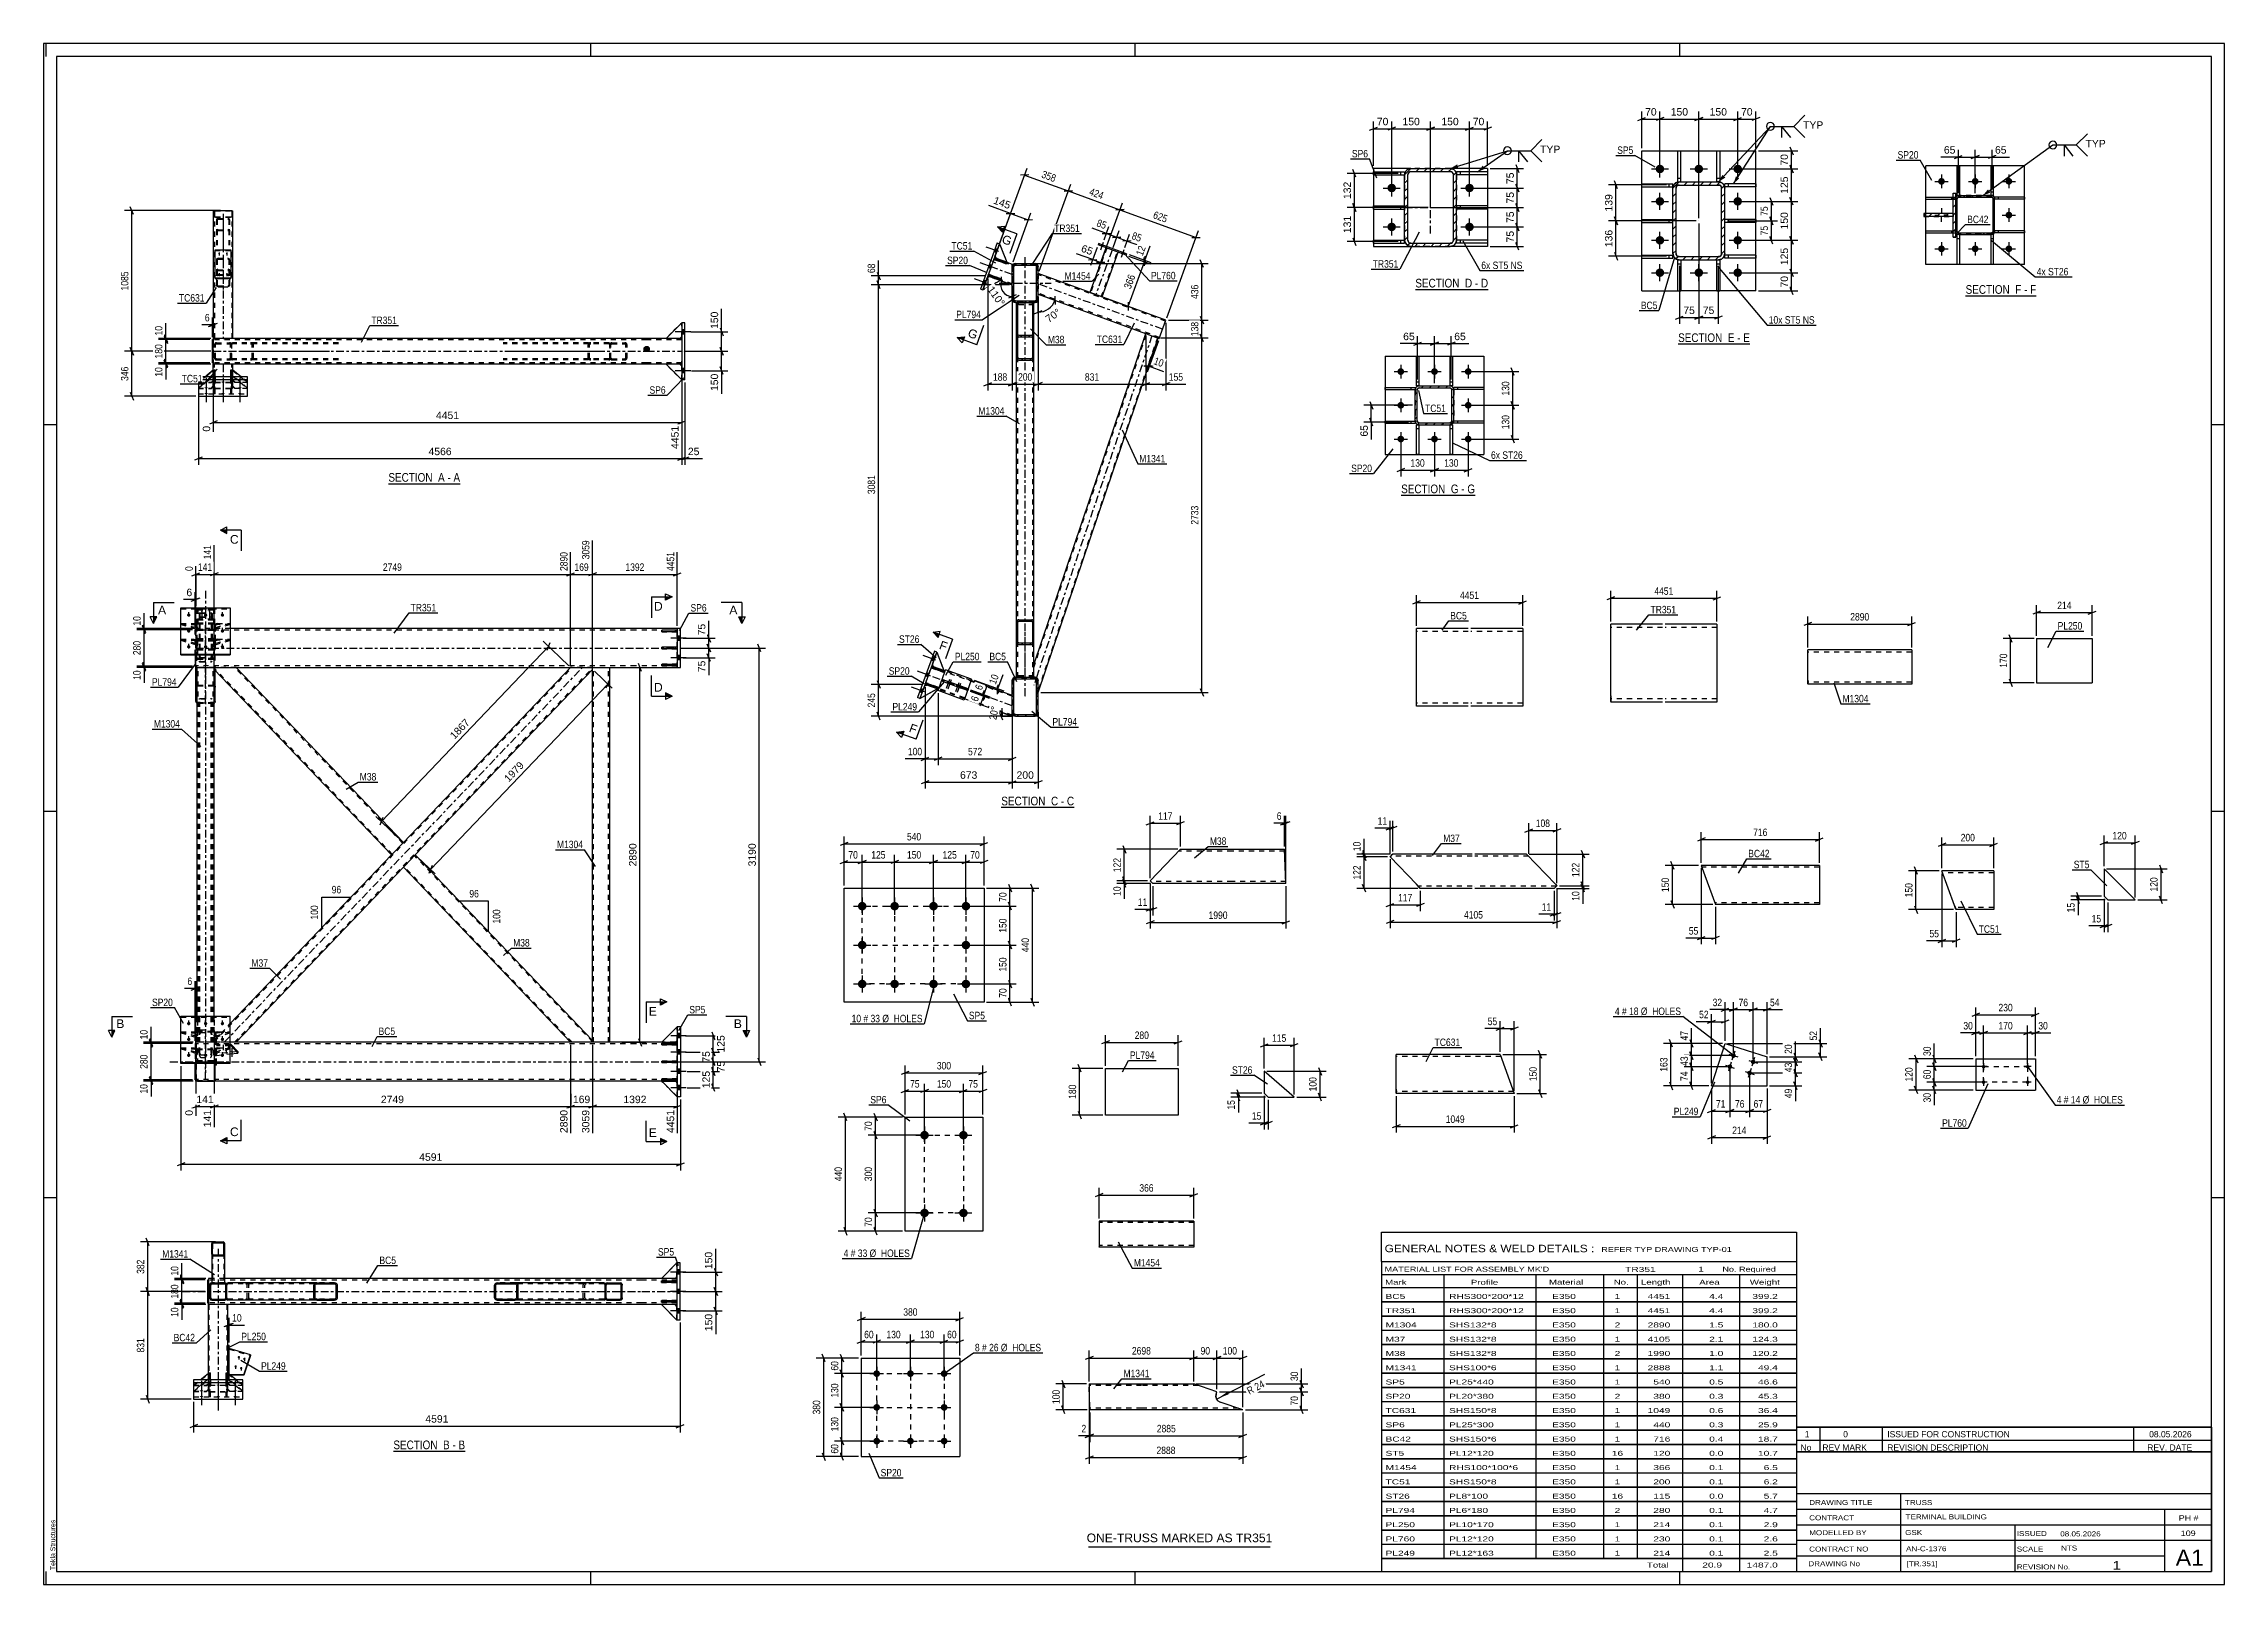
# Model space of a CAD drawing. Header units: millimetres. Extents: x 0 to 841, y 0 to 594.
import ezdxf

# ---------------------------------------------------------------- set-up
doc = ezdxf.new("R2010")
doc.units = ezdxf.units.MM
doc.linetypes.add('DXK_LINE_DOT2', pattern=[3.9198, 1.9599, -1.9599])
doc.linetypes.add('DXK_LINE_DOT3', pattern=[5.9187, 2.979, -0.9799, 0.9799, -0.9799])
doc.styles.add('Arial', font='ARIAL.TTF', dxfattribs={"height": 0.2})
doc.styles.add('Arial Narrow', font='ARIALN.TTF', dxfattribs={"height": 0.2})

# ---------------------------------------------------------------- blocks, each defined once
blk = doc.blocks.new('Unknown-318891778-18 - 1915')
at = {"color": 6, "linetype": 'Continuous'}
blk.add_line((741.21, 496.81), (768.42, 496.81), dxfattribs=at)
at = {"color": 0, "linetype": 'Continuous'}
blk.add_wipeout([(759.31, 497.56), (759.31, 501.06), (741.21, 501.06), (741.21, 497.56)], dxfattribs=at)
blk.add_wipeout([(762.71, 497.56), (762.71, 501.06), (760.36, 501.06), (760.36, 497.56)], dxfattribs=at)
at = {"color": 7, "linetype": 'Continuous', "style": 'Arial Narrow'}
blk.add_text('SECTION ', height=3.34, dxfattribs=at).set_placement((741.21, 497.56))
at = {"color": 0, "linetype": 'Continuous'}
blk.add_wipeout([(765.03, 497.56), (765.03, 501.06), (763.76, 501.06), (763.76, 497.56)], dxfattribs=at)
blk.add_wipeout([(768.42, 497.56), (768.42, 501.06), (766.08, 501.06), (766.08, 497.56)], dxfattribs=at)
at = {"color": 7, "linetype": 'Continuous', "style": 'Arial Narrow'}
for s, p in [('F', (760.36, 497.56)), ('-', (763.76, 497.56)), ('F', (766.08, 497.56))]:
    blk.add_text(s, height=3.34, dxfattribs=at).set_placement(p)
blk = doc.blocks.new('Unknown-318891778-1129')
at = {"color": 5, "linetype": 'Continuous'}
for p, q in [((841, 594), (0, 594)), ((0, 594), (0, 0)), ((1, 589), (1, 594)), ((836, 589), (5, 589)), ((5, 589), (5, 5)), ((211, 589), (211, 594)), ((421, 589), (421, 594)), ((631, 589), (631, 594)), ((836, 5), (836, 589)), ((841, 0), (841, 594)), ((5, 447), (0, 447)), ((841, 447), (836, 447)), ((5, 298), (0, 298)), ((841, 298), (836, 298)), ((5, 149), (0, 149)), ((841, 149), (836, 149)), ((0, 0), (841, 0)), ((1, 0), (1, 5)), ((5, 5), (836, 5)), ((211, 0), (211, 5)), ((421, 0), (421, 5)), ((631, 0), (631, 5))]:
    blk.add_line(p, q, dxfattribs=at)
at = {"color": 174, "linetype": 'Continuous', "style": 'Arial'}
blk.add_text('Tekla Structures', height=1.9102, rotation=90, dxfattribs=at).set_placement((4.5, 5.5))
blk = doc.blocks.new('Unknown-318891778-12 - 4479')
at = {"color": 6, "linetype": 'Continuous'}
blk.add_line((369.33, 299.58), (397.4, 299.58), dxfattribs=at)
at = {"color": 0, "linetype": 'Continuous'}
blk.add_wipeout([(387.44, 300.33), (387.44, 303.83), (369.33, 303.83), (369.33, 300.33)], dxfattribs=at)
blk.add_wipeout([(391.26, 300.33), (391.26, 303.83), (388.49, 303.83), (388.49, 300.33)], dxfattribs=at)
at = {"color": 7, "linetype": 'Continuous', "style": 'Arial Narrow'}
blk.add_text('SECTION ', height=3.34, dxfattribs=at).set_placement((369.33, 300.33))
at = {"color": 0, "linetype": 'Continuous'}
blk.add_wipeout([(393.58, 300.33), (393.58, 303.83), (392.31, 303.83), (392.31, 300.33)], dxfattribs=at)
blk.add_wipeout([(397.4, 300.33), (397.4, 303.83), (394.63, 303.83), (394.63, 300.33)], dxfattribs=at)
at = {"color": 7, "linetype": 'Continuous', "style": 'Arial Narrow'}
for s, p in [('C', (388.49, 300.33)), ('C', (394.63, 300.33)), ('-', (392.31, 300.33))]:
    blk.add_text(s, height=3.34, dxfattribs=at).set_placement(p)
blk = doc.blocks.new('Unknown-318891778-13 - 4163')
at = {"color": 6, "linetype": 'Continuous'}
blk.add_line((630.34, 478.21), (657.98, 478.21), dxfattribs=at)
at = {"color": 0, "linetype": 'Continuous'}
blk.add_wipeout([(648.45, 478.96), (648.45, 482.46), (630.34, 482.46), (630.34, 478.96)], dxfattribs=at)
blk.add_wipeout([(652.05, 478.96), (652.05, 482.46), (649.5, 482.46), (649.5, 478.96)], dxfattribs=at)
at = {"color": 7, "linetype": 'Continuous', "style": 'Arial Narrow'}
blk.add_text('SECTION ', height=3.34, dxfattribs=at).set_placement((630.34, 478.96))
at = {"color": 0, "linetype": 'Continuous'}
blk.add_wipeout([(654.38, 478.96), (654.38, 482.46), (653.1, 482.46), (653.1, 478.96)], dxfattribs=at)
blk.add_wipeout([(657.98, 478.96), (657.98, 482.46), (655.43, 482.46), (655.43, 478.96)], dxfattribs=at)
at = {"color": 7, "linetype": 'Continuous', "style": 'Arial Narrow'}
for s, p in [('E', (649.5, 478.96)), ('-', (653.1, 478.96)), ('E', (655.43, 478.96))]:
    blk.add_text(s, height=3.34, dxfattribs=at).set_placement(p)
blk = doc.blocks.new('Unknown-318891778-14 - 5683')
at = {"color": 6, "linetype": 'Continuous'}
blk.add_line((529, 499.25), (557.07, 499.25), dxfattribs=at)
at = {"color": 0, "linetype": 'Continuous'}
blk.add_wipeout([(547.1, 500), (547.1, 503.5), (529, 503.5), (529, 500)], dxfattribs=at)
blk.add_wipeout([(550.92, 500), (550.92, 503.5), (548.15, 503.5), (548.15, 500)], dxfattribs=at)
at = {"color": 7, "linetype": 'Continuous', "style": 'Arial Narrow'}
blk.add_text('SECTION ', height=3.34, dxfattribs=at).set_placement((529, 500))
at = {"color": 0, "linetype": 'Continuous'}
blk.add_wipeout([(553.25, 500), (553.25, 503.5), (551.97, 503.5), (551.97, 500)], dxfattribs=at)
blk.add_wipeout([(557.07, 500), (557.07, 503.5), (554.3, 503.5), (554.3, 500)], dxfattribs=at)
at = {"color": 7, "linetype": 'Continuous', "style": 'Arial Narrow'}
for s, p in [('D', (548.15, 500)), ('-', (551.97, 500)), ('D', (554.3, 500))]:
    blk.add_text(s, height=3.34, dxfattribs=at).set_placement(p)
blk = doc.blocks.new('Unknown-318891778-16 - 3878')
at = {"color": 6, "linetype": 'Continuous'}
blk.add_line((132.96, 424.35), (160.61, 424.35), dxfattribs=at)
at = {"color": 0, "linetype": 'Continuous'}
blk.add_wipeout([(151.07, 425.1), (151.07, 428.6), (132.96, 428.6), (132.96, 425.1)], dxfattribs=at)
blk.add_wipeout([(154.68, 425.1), (154.68, 428.6), (152.12, 428.6), (152.12, 425.1)], dxfattribs=at)
at = {"color": 7, "linetype": 'Continuous', "style": 'Arial Narrow'}
blk.add_text('SECTION ', height=3.34, dxfattribs=at).set_placement((132.96, 425.1))
at = {"color": 0, "linetype": 'Continuous'}
blk.add_wipeout([(157, 425.1), (157, 428.6), (155.73, 428.6), (155.73, 425.1)], dxfattribs=at)
blk.add_wipeout([(160.61, 425.1), (160.61, 428.6), (158.05, 428.6), (158.05, 425.1)], dxfattribs=at)
at = {"color": 7, "linetype": 'Continuous', "style": 'Arial Narrow'}
for s, p in [('A', (152.12, 425.1)), ('-', (155.73, 425.1)), ('A', (158.05, 425.1))]:
    blk.add_text(s, height=3.34, dxfattribs=at).set_placement(p)
blk = doc.blocks.new('Unknown-318891778-17 - 3534')
at = {"color": 6, "linetype": 'Continuous'}
blk.add_line((134.89, 51.36), (162.54, 51.36), dxfattribs=at)
at = {"color": 0, "linetype": 'Continuous'}
blk.add_wipeout([(153, 52.11), (153, 55.61), (134.89, 55.61), (134.89, 52.11)], dxfattribs=at)
blk.add_wipeout([(156.61, 52.11), (156.61, 55.61), (154.05, 55.61), (154.05, 52.11)], dxfattribs=at)
at = {"color": 7, "linetype": 'Continuous', "style": 'Arial Narrow'}
blk.add_text('SECTION ', height=3.34, dxfattribs=at).set_placement((134.89, 52.11))
at = {"color": 0, "linetype": 'Continuous'}
blk.add_wipeout([(158.93, 52.11), (158.93, 55.61), (157.66, 55.61), (157.66, 52.11)], dxfattribs=at)
blk.add_wipeout([(162.54, 52.11), (162.54, 55.61), (159.98, 55.61), (159.98, 52.11)], dxfattribs=at)
at = {"color": 7, "linetype": 'Continuous', "style": 'Arial Narrow'}
for s, p in [('B', (154.05, 52.11)), ('-', (157.66, 52.11)), ('B', (159.98, 52.11))]:
    blk.add_text(s, height=3.34, dxfattribs=at).set_placement(p)
blk = doc.blocks.new('Unknown-318891778-60 - 1758')
at = {"color": 6, "linetype": 'Continuous'}
blk.add_line((523.53, 419.91), (552.03, 419.91), dxfattribs=at)
at = {"color": 0, "linetype": 'Continuous'}
blk.add_wipeout([(541.64, 420.66), (541.64, 424.16), (523.53, 424.16), (523.53, 420.66)], dxfattribs=at)
blk.add_wipeout([(545.67, 420.66), (545.67, 424.16), (542.69, 424.16), (542.69, 420.66)], dxfattribs=at)
at = {"color": 7, "linetype": 'Continuous', "style": 'Arial Narrow'}
blk.add_text('SECTION ', height=3.34, dxfattribs=at).set_placement((523.53, 420.66))
at = {"color": 0, "linetype": 'Continuous'}
blk.add_wipeout([(548, 420.66), (548, 424.16), (546.72, 424.16), (546.72, 420.66)], dxfattribs=at)
blk.add_wipeout([(552.03, 420.66), (552.03, 424.16), (549.05, 424.16), (549.05, 420.66)], dxfattribs=at)
at = {"color": 7, "linetype": 'Continuous', "style": 'Arial Narrow'}
for s, p in [('G', (542.69, 420.66)), ('-', (546.72, 420.66)), ('G', (549.05, 420.66))]:
    blk.add_text(s, height=3.34, dxfattribs=at).set_placement(p)
blk = doc.blocks.new('Part-318891778-1971 - 1915')
at = {"linetype": 'Continuous'}
h = blk.add_hatch(dxfattribs=at)
h.set_pattern_fill('', scale=0.7, style=0, pattern_type=0)
h.set_pattern_definition([(45, (736.4029, 527.3067), (-1.57154, 1.57154), [])])
h.paths.add_polyline_path([(725.05, 527.31), (736.4, 527.31), (736.4, 528.51), (725.05, 528.51)])
at = {"color": 7, "linetype": 'DXK_LINE_DOT2'}
for p, q in [((736.4, 528.51), (725.05, 528.51)), ((725.05, 527.31), (736.4, 527.31)), ((725.23, 528.51), (725.23, 527.31)), ((736.4, 527.31), (736.4, 528.51))]:
    blk.add_line(p, q, dxfattribs=at)
at = {"color": 2, "linetype": 'Continuous'}
for p, q in [((736.4, 528.51), (725.05, 528.51)), ((725.05, 528.51), (725.05, 527.31)), ((736.4, 527.31), (725.05, 527.31)), ((736.4, 528.51), (736.4, 527.31))]:
    blk.add_line(p, q, dxfattribs=at)
blk = doc.blocks.new('Part-318891778-1981 - 1915')
at = {"color": 2, "linetype": 'Continuous'}
for p, q in [((725.9, 534.01), (725.9, 534.81)), ((725.9, 534.81), (736.4, 534.81)), ((725.9, 534.01), (736.4, 534.01))]:
    blk.add_line(p, q, dxfattribs=at)
at = {"color": 7, "linetype": 'DXK_LINE_DOT2'}
for p, q in [((735.9, 534.01), (735.9, 534.81)), ((736.4, 534.81), (737.4, 534.81)), ((736.4, 534.01), (737.4, 534.01)), ((737.4, 534.01), (737.4, 534.81))]:
    blk.add_line(p, q, dxfattribs=at)
blk = doc.blocks.new('Part-318891778-1937 - 1915')
at = {"linetype": 'Continuous'}
h = blk.add_hatch(dxfattribs=at)
h.set_pattern_fill('', scale=0.7, style=0, pattern_type=0)
h.set_pattern_definition([(45, (751.2029, 520.4067), (-1.57154, 1.57154), [])])
h.paths.add_polyline_path([(738.6, 520.41), (751.2, 520.41), (751.66, 520.5), (752.05, 520.76), (752.31, 521.15), (752.4, 521.61), (752.4, 534.21), (752.31, 534.67), (752.05, 535.06), (751.66, 535.32), (751.2, 535.41), (738.6, 535.41), (738.14, 535.32), (737.75, 535.06), (737.49, 534.67), (737.4, 534.21), (737.4, 521.61), (737.49, 521.15), (737.75, 520.76), (738.14, 520.5)])
h.paths.add_polyline_path([(738.05, 521.38), (738, 521.61), (738, 534.21), (738.05, 534.44), (738.18, 534.63), (738.37, 534.76), (738.6, 534.81), (751.2, 534.81), (751.43, 534.76), (751.63, 534.63), (751.76, 534.44), (751.8, 534.21), (751.8, 521.61), (751.76, 521.38), (751.63, 521.18), (751.43, 521.05), (751.2, 521.01), (738.6, 521.01), (738.37, 521.05), (738.18, 521.18)])
at = {"color": 7, "linetype": 'DXK_LINE_DOT2'}
for p, q in [((737.4, 534.21), (737.49, 534.67)), ((737.4, 521.61), (737.4, 534.21)), ((738.05, 534.44), (738, 534.21)), ((738, 521.61), (738, 534.21)), ((738.18, 534.63), (738.05, 534.44)), ((738.14, 535.32), (738.6, 535.41)), ((738.37, 534.76), (738.18, 534.63)), ((738.6, 534.81), (738.37, 534.76)), ((751.2, 535.41), (738.6, 535.41)), ((751.2, 534.81), (738.6, 534.81)), ((751.2, 535.41), (751.66, 535.32)), ((751.43, 534.76), (751.2, 534.81)), ((751.63, 534.63), (751.43, 534.76)), ((751.76, 534.44), (751.63, 534.63)), ((751.8, 534.21), (751.76, 534.44)), ((751.8, 521.61), (751.8, 534.21)), ((752.31, 534.67), (752.4, 534.21)), ((752.4, 521.61), (752.4, 534.21)), ((737.49, 521.15), (737.4, 521.61)), ((738, 521.61), (738.05, 521.38)), ((751.76, 521.38), (751.8, 521.61)), ((752.4, 521.61), (752.31, 521.15)), ((738.05, 521.38), (738.18, 521.18)), ((738.6, 520.41), (738.14, 520.5)), ((738.18, 521.18), (738.37, 521.05)), ((738.37, 521.05), (738.6, 521.01)), ((738.6, 521.01), (751.2, 521.01)), ((751.2, 520.41), (738.6, 520.41)), ((751.2, 521.01), (751.43, 521.05)), ((751.66, 520.5), (751.2, 520.41)), ((751.43, 521.05), (751.63, 521.18)), ((751.63, 521.18), (751.76, 521.38))]:
    blk.add_line(p, q, dxfattribs=at)
at = {"color": 2, "linetype": 'Continuous'}
for p, q in [((737.49, 534.67), (737.4, 534.21)), ((737.4, 521.61), (737.4, 534.21)), ((738, 534.21), (738.05, 534.44)), ((738, 521.61), (738, 534.21)), ((738.05, 534.44), (738.18, 534.63)), ((738.6, 535.41), (738.14, 535.32)), ((738.18, 534.63), (738.37, 534.76)), ((738.37, 534.76), (738.6, 534.81)), ((738.6, 535.41), (751.2, 535.41)), ((738.6, 534.81), (751.2, 534.81)), ((751.66, 535.32), (751.2, 535.41)), ((751.2, 534.81), (751.43, 534.76)), ((751.43, 534.76), (751.63, 534.63)), ((751.63, 534.63), (751.76, 534.44)), ((751.76, 534.44), (751.8, 534.21)), ((751.8, 521.61), (751.8, 534.21)), ((752.4, 534.21), (752.31, 534.67)), ((752.4, 521.61), (752.4, 534.21)), ((737.4, 521.61), (737.49, 521.15)), ((738.05, 521.38), (738, 521.61)), ((751.8, 521.61), (751.76, 521.38)), ((752.31, 521.15), (752.4, 521.61)), ((738.18, 521.18), (738.05, 521.38)), ((738.14, 520.5), (738.6, 520.41)), ((738.37, 521.05), (738.18, 521.18)), ((738.6, 521.01), (738.37, 521.05)), ((738.6, 521.01), (751.2, 521.01)), ((738.6, 520.41), (751.2, 520.41)), ((751.43, 521.05), (751.2, 521.01)), ((751.2, 520.41), (751.66, 520.5)), ((751.63, 521.18), (751.43, 521.05)), ((751.76, 521.38), (751.63, 521.18))]:
    blk.add_line(p, q, dxfattribs=at)
at = {"color": 7, "linetype": 'DXK_LINE_DOT3'}
blk.add_line((744.9, 527.91), (744.9, 527.91), dxfattribs=at)
at = {"color": 7, "linetype": 'DXK_LINE_DOT2'}
for centre, start, end in [((738.6, 534.21), 112.5, 157.5), ((751.2, 534.21), 22.5, 67.5), ((738.6, 521.61), 202.5, 247.5), ((751.2, 521.61), 292.5, 337.5)]:
    blk.add_arc(centre, 1.2, start, end, dxfattribs=at)
at = {"color": 2, "linetype": 'Continuous'}
for centre, start, end in [((738.6, 534.21), 112.5, 157.5), ((751.2, 534.21), 22.5, 67.5), ((738.6, 521.61), 202.5, 247.5), ((751.2, 521.61), 292.5, 337.5)]:
    blk.add_arc(centre, 1.2, start, end, dxfattribs=at)
blk = doc.blocks.new('Part-318891778-1980 - 1915')
at = {"color": 2, "linetype": 'Continuous'}
for p, q in [((725.9, 521.01), (725.9, 521.81)), ((725.9, 521.81), (736.4, 521.81)), ((725.9, 521.01), (736.4, 521.01))]:
    blk.add_line(p, q, dxfattribs=at)
at = {"color": 7, "linetype": 'DXK_LINE_DOT2'}
for p, q in [((735.9, 521.01), (735.9, 521.81)), ((736.4, 521.81), (737.4, 521.81)), ((737.4, 521.01), (737.4, 521.81)), ((736.4, 521.01), (737.4, 521.01))]:
    blk.add_line(p, q, dxfattribs=at)
blk = doc.blocks.new('Part-318891778-1952 - 1915')
at = {"color": 2, "linetype": 'Continuous'}
for p, q in [((763.9, 546.91), (725.9, 546.91)), ((725.9, 528.51), (725.9, 546.91)), ((763.9, 508.91), (763.9, 546.91)), ((725.9, 508.91), (725.9, 527.31)), ((763.9, 508.91), (725.9, 508.91))]:
    blk.add_line(p, q, dxfattribs=at)
at = {"color": 7, "linetype": 'DXK_LINE_DOT2'}
blk.add_line((725.9, 527.31), (725.9, 528.51), dxfattribs=at)
blk = doc.blocks.new('Part-318891778-1954 - 1915')
at = {"linetype": 'Continuous'}
h = blk.add_hatch(dxfattribs=at)
h.set_pattern_fill('', scale=0.7, style=0, pattern_type=0)
h.set_pattern_definition([(45, (737.4029, 519.4067), (-1.57154, 1.57154), [])])
h.paths.add_polyline_path([(736.4, 519.41), (737.4, 519.41), (737.4, 536.41), (736.4, 536.41)])
at = {"color": 7, "linetype": 'DXK_LINE_DOT2'}
for p, q in [((736.4, 536.41), (737.4, 536.41)), ((736.4, 519.41), (736.4, 536.41)), ((737.4, 536.41), (737.4, 519.41)), ((737.4, 519.41), (736.4, 519.41))]:
    blk.add_line(p, q, dxfattribs=at)
at = {"color": 2, "linetype": 'Continuous'}
for p, q in [((736.4, 536.41), (737.4, 536.41)), ((736.4, 519.41), (736.4, 536.41)), ((737.4, 519.41), (737.4, 536.41)), ((736.4, 519.41), (737.4, 519.41))]:
    blk.add_line(p, q, dxfattribs=at)
blk = doc.blocks.new('Part-318891778-1982 - 1915')
at = {"color": 2, "linetype": 'Continuous'}
for p, q in [((763.9, 521.81), (752.4, 521.81)), ((752.4, 521.01), (752.4, 521.6)), ((763.9, 521.81), (763.9, 521.01)), ((763.9, 521.01), (752.4, 521.01))]:
    blk.add_line(p, q, dxfattribs=at)
at = {"color": 7, "linetype": 'DXK_LINE_DOT2'}
for p, q in [((752.4, 521.6), (752.4, 521.81)), ((753.9, 521.01), (753.9, 521.81))]:
    blk.add_line(p, q, dxfattribs=at)
blk = doc.blocks.new('Part-318891778-1983 - 1915')
at = {"color": 2, "linetype": 'Continuous'}
for p, q in [((763.9, 534.81), (752.4, 534.81)), ((752.4, 534.21), (752.4, 534.81)), ((763.9, 534.01), (752.4, 534.01)), ((763.9, 534.81), (763.9, 534.01))]:
    blk.add_line(p, q, dxfattribs=at)
at = {"color": 7, "linetype": 'DXK_LINE_DOT2'}
for p, q in [((752.4, 534.01), (752.4, 534.21)), ((753.9, 534.01), (753.9, 534.81))]:
    blk.add_line(p, q, dxfattribs=at)
blk = doc.blocks.new('Part-318891778-1998 - 1915')
at = {"color": 2, "linetype": 'Continuous'}
for p, q in [((751, 508.91), (751, 520.41)), ((751.8, 520.41), (751.2, 520.41)), ((751.8, 520.41), (751.8, 508.91)), ((751.8, 508.91), (751, 508.91))]:
    blk.add_line(p, q, dxfattribs=at)
at = {"color": 7, "linetype": 'DXK_LINE_DOT2'}
for p, q in [((751.2, 520.41), (751, 520.41)), ((751, 518.91), (751.8, 518.91))]:
    blk.add_line(p, q, dxfattribs=at)
blk = doc.blocks.new('Part-318891778-2003 - 1915')
at = {"color": 2, "linetype": 'Continuous'}
for p, q in [((738, 508.91), (738, 520.41)), ((738.6, 520.41), (738, 520.41)), ((738.8, 520.41), (738.8, 508.91)), ((738.8, 508.91), (738, 508.91))]:
    blk.add_line(p, q, dxfattribs=at)
at = {"color": 7, "linetype": 'DXK_LINE_DOT2'}
for p, q in [((738, 518.91), (738.8, 518.91)), ((738.8, 520.41), (738.6, 520.41))]:
    blk.add_line(p, q, dxfattribs=at)
blk = doc.blocks.new('Part-318891778-2008 - 1915')
at = {"color": 2, "linetype": 'Continuous'}
for p, q in [((751, 535.41), (751, 546.91)), ((751, 546.91), (751.8, 546.91)), ((751.8, 546.91), (751.8, 535.41)), ((751.8, 535.41), (751.2, 535.41))]:
    blk.add_line(p, q, dxfattribs=at)
at = {"color": 7, "linetype": 'DXK_LINE_DOT2'}
for p, q in [((751, 536.91), (751.8, 536.91)), ((751.2, 535.41), (751, 535.41))]:
    blk.add_line(p, q, dxfattribs=at)
blk = doc.blocks.new('Part-318891778-2013 - 1915')
at = {"color": 2, "linetype": 'Continuous'}
for p, q in [((738, 535.41), (738, 546.91)), ((738, 546.91), (738.8, 546.91)), ((738.8, 546.91), (738.8, 535.41)), ((738.6, 535.41), (738, 535.41))]:
    blk.add_line(p, q, dxfattribs=at)
at = {"color": 7, "linetype": 'DXK_LINE_DOT2'}
for p, q in [((738, 536.91), (738.8, 536.91)), ((738.8, 535.41), (738.6, 535.41))]:
    blk.add_line(p, q, dxfattribs=at)
blk = doc.blocks.new('Bolt-318891778-2017 - 1915')
at = {"linetype": 'Continuous'}
for points in [[(733.2, 540.91, -1), (730.6, 540.91, -1)], [(746.2, 540.91, -1), (743.6, 540.91, -1)], [(759.2, 540.91, -1), (756.6, 540.91, -1)], [(759.2, 527.91, -1), (756.6, 527.91, -1)], [(733.2, 514.91, -1), (730.6, 514.91, -1)], [(746.2, 514.91, -1), (743.6, 514.91, -1)], [(759.2, 514.91, -1), (756.6, 514.91, -1)]]:
    blk.add_hatch(color=1, dxfattribs=at).paths.add_polyline_path(points)
at = {"color": 1, "linetype": 'Continuous'}
for p, q in [((729.3, 540.91), (734.5, 540.91)), ((731.9, 543.51), (731.9, 538.31)), ((742.3, 540.91), (747.5, 540.91)), ((744.9, 543.51), (744.9, 538.31)), ((755.3, 540.91), (760.5, 540.91)), ((757.9, 543.51), (757.9, 538.31)), ((731.9, 530.51), (731.9, 528.78)), ((757.9, 530.51), (757.9, 525.31)), ((729.3, 527.91), (731.03, 527.91)), ((731.9, 525.31), (731.9, 527.04)), ((734.5, 527.91), (732.77, 527.91)), ((755.3, 527.91), (760.5, 527.91)), ((729.3, 514.91), (734.5, 514.91)), ((731.9, 517.51), (731.9, 512.31)), ((742.3, 514.91), (747.5, 514.91)), ((744.9, 517.51), (744.9, 512.31)), ((755.3, 514.91), (760.5, 514.91)), ((757.9, 517.51), (757.9, 512.31))]:
    blk.add_line(p, q, dxfattribs=at)
blk = doc.blocks.new('Part-318891778-5015 - 4993')
at = {"color": 7, "linetype": 'DXK_LINE_DOT2'}
for p, q in [((244.38, 208.63), (238.38, 208.63)), ((238.38, 208.63), (238.38, 208.03)), ((238.38, 208.03), (244.38, 208.03)), ((243.63, 208.03), (243.63, 208.63)), ((244.38, 208.03), (244.38, 208.63))]:
    blk.add_line(p, q, dxfattribs=at)
blk = doc.blocks.new('Bolt-318891778-5012 - 4993')
at = {"linetype": 'Continuous'}
blk.add_hatch(color=1, dxfattribs=at).paths.add_polyline_path([(72.55, 205.54), (72.64, 205.53), (72.73, 205.52), (72.81, 205.51), (72.88, 205.49), (72.94, 205.46), (72.97, 205.43), (72.99, 205.4), (72.99, 205.37), (72.97, 205.33), (72.94, 205.31), (72.88, 205.28), (72.81, 205.26), (72.73, 205.24), (72.64, 205.23), (72.55, 205.23), (72.45, 205.23), (72.36, 205.24), (72.28, 205.26), (72.21, 205.28), (72.16, 205.31), (72.12, 205.33), (72.1, 205.37), (72.1, 205.4), (72.12, 205.43), (72.16, 205.46), (72.21, 205.49), (72.28, 205.51), (72.36, 205.52), (72.45, 205.53)])
at = {"color": 1, "linetype": 'DXK_LINE_DOT2'}
for p, q in [((69.19, 207.96), (69.19, 204.43)), ((70.4, 206.65), (70.4, 203.13)), ((71.33, 208.19), (71.33, 204.67))]:
    blk.add_line(p, q, dxfattribs=at)
at = {"color": 1, "linetype": 'Continuous'}
blk.add_line((72.55, 206.89), (72.55, 203.36), dxfattribs=at)
blk = doc.blocks.new('Part-318891778-5121 - 4993')
at = {"color": 2, "linetype": 'Continuous'}
for p, q in [((245.63, 368.49), (244.38, 368.49)), ((244.38, 368.49), (244.38, 353.49)), ((245.63, 353.49), (245.63, 368.49)), ((244.38, 353.49), (245.63, 353.49))]:
    blk.add_line(p, q, dxfattribs=at)
blk = doc.blocks.new('Part-318891778-5082 - 4993')
at = {"color": 7, "linetype": 'DXK_LINE_DOT2'}
for p, q in [((58.72, 362.65), (52.97, 364.36)), ((52.97, 364.36), (57.97, 364.36)), ((52.97, 364.36), (52.97, 363.98)), ((52.97, 363.98), (58.72, 362.27)), ((52.97, 363.98), (57.97, 363.98)), ((57.97, 364.36), (58.72, 364.1)), ((57.97, 364.36), (57.97, 363.98)), ((57.97, 363.98), (58.72, 363.73)), ((58.72, 364.1), (58.72, 362.27))]:
    blk.add_line(p, q, dxfattribs=at)
blk = doc.blocks.new('Part-318891778-5018 - 4993')
at = {"color": 7, "linetype": 'DXK_LINE_DOT2'}
for p, q in [((238.38, 193.96), (243.63, 193.96)), ((244.38, 187.96), (238.38, 193.96)), ((243.63, 193.96), (244.38, 193.21)), ((244.38, 193.21), (244.38, 187.96))]:
    blk.add_line(p, q, dxfattribs=at)
blk = doc.blocks.new('Bolt-318891778-5010 - 4993')
at = {"linetype": 'Continuous'}
for points in [[(244.38, 212.32), (244.38, 210.67), (245.63, 210.67), (245.63, 212.32)], [(244.38, 212.32), (244.38, 210.67), (245.63, 210.67), (245.63, 212.32)], [(244.38, 212.32), (244.38, 210.67), (245.63, 210.67), (245.63, 212.32)], [(244.38, 206.07), (244.38, 204.42), (245.63, 204.42), (245.63, 206.07)], [(244.38, 206.07), (244.38, 204.42), (245.63, 204.42), (245.63, 206.07)], [(244.38, 198.57), (244.38, 196.92), (245.63, 196.92), (245.63, 198.57)], [(244.38, 198.57), (244.38, 196.92), (245.63, 196.92), (245.63, 198.57)], [(244.38, 192.32), (244.38, 190.67), (245.63, 190.67), (245.63, 192.32)], [(244.38, 192.32), (244.38, 190.67), (245.63, 190.67), (245.63, 192.32)], [(244.38, 192.32), (244.38, 190.67), (245.63, 190.67), (245.63, 192.32)]]:
    blk.add_hatch(color=1, dxfattribs=at).paths.add_polyline_path(points)
at = {"color": 1, "linetype": 'Continuous'}
for p, q in [((247.83, 211.49), (241.88, 211.49)), ((247.83, 211.49), (241.88, 211.49)), ((247.83, 211.49), (241.88, 211.49)), ((245.63, 212.32), (244.38, 212.32)), ((245.63, 212.32), (244.38, 212.32)), ((245.63, 212.32), (244.38, 212.32)), ((245.63, 210.67), (244.38, 210.67)), ((245.63, 210.67), (244.38, 210.67)), ((245.63, 210.67), (244.38, 210.67)), ((247.83, 205.24), (241.88, 205.24)), ((247.83, 205.24), (241.88, 205.24)), ((245.63, 206.07), (244.38, 206.07)), ((245.63, 206.07), (244.38, 206.07)), ((245.63, 204.42), (244.38, 204.42)), ((245.63, 204.42), (244.38, 204.42)), ((247.83, 197.74), (241.88, 197.74)), ((247.83, 197.74), (241.88, 197.74)), ((245.63, 198.57), (244.38, 198.57)), ((245.63, 198.57), (244.38, 198.57)), ((245.63, 196.92), (244.38, 196.92)), ((245.63, 196.92), (244.38, 196.92)), ((247.83, 191.49), (241.88, 191.49)), ((247.83, 191.49), (241.88, 191.49)), ((247.83, 191.49), (241.88, 191.49)), ((245.63, 192.32), (244.38, 192.32)), ((245.63, 192.32), (244.38, 192.32)), ((245.63, 192.32), (244.38, 192.32)), ((245.63, 190.67), (244.38, 190.67)), ((245.63, 190.67), (244.38, 190.67)), ((245.63, 190.67), (244.38, 190.67))]:
    blk.add_line(p, q, dxfattribs=at)
blk = doc.blocks.new('Part-318891778-5075 - 4993')
at = {"color": 2, "linetype": 'Continuous'}
for p, q in [((238.38, 208.63), (244.38, 208.63)), ((238.38, 208.03), (238.38, 208.63)), ((244.38, 208.03), (238.38, 208.03)), ((244.38, 208.63), (244.38, 208.03))]:
    blk.add_line(p, q, dxfattribs=at)
at = {"color": 7, "linetype": 'DXK_LINE_DOT2'}
blk.add_line((243.63, 208.03), (243.63, 208.63), dxfattribs=at)
blk = doc.blocks.new('Bolt-318891778-5011 - 4993')
at = {"linetype": 'Continuous'}
for points in [[(55.97, 215.6), (55.84, 215.62), (55.71, 215.66), (55.59, 215.72), (55.49, 215.81), (55.41, 215.91), (55.36, 216.03), (55.33, 216.15), (55.33, 216.28), (55.36, 216.4), (55.41, 216.52), (55.49, 216.62), (55.59, 216.71), (55.71, 216.77), (55.84, 216.81), (55.97, 216.83), (56.11, 216.81), (56.24, 216.77), (56.36, 216.71), (56.46, 216.62), (56.54, 216.52), (56.59, 216.4), (56.62, 216.28), (56.62, 216.15), (56.59, 216.03), (56.54, 215.91), (56.46, 215.81), (56.36, 215.72), (56.24, 215.66), (56.11, 215.62)], [(55.97, 209.5), (55.84, 209.51), (55.71, 209.55), (55.59, 209.61), (55.49, 209.7), (55.41, 209.8), (55.36, 209.92), (55.33, 210.04), (55.33, 210.17), (55.36, 210.3), (55.41, 210.41), (55.49, 210.52), (55.59, 210.6), (55.71, 210.67), (55.84, 210.7), (55.97, 210.72), (56.11, 210.7), (56.24, 210.67), (56.36, 210.6), (56.46, 210.52), (56.54, 210.41), (56.59, 210.3), (56.62, 210.17), (56.62, 210.04), (56.59, 209.92), (56.54, 209.8), (56.46, 209.7), (56.36, 209.61), (56.24, 209.55), (56.11, 209.51)], [(62.47, 215.6), (62.34, 215.62), (62.21, 215.66), (62.09, 215.72), (61.99, 215.81), (61.91, 215.91), (61.86, 216.03), (61.83, 216.15), (61.83, 216.28), (61.86, 216.4), (61.91, 216.52), (61.99, 216.62), (62.09, 216.71), (62.21, 216.77), (62.34, 216.81), (62.47, 216.83), (62.61, 216.81), (62.74, 216.77), (62.86, 216.71), (62.96, 216.62), (63.04, 216.52), (63.09, 216.4), (63.12, 216.28), (63.12, 216.15), (63.09, 216.03), (63.04, 215.91), (62.96, 215.81), (62.86, 215.72), (62.74, 215.66), (62.61, 215.62)], [(68.97, 215.6), (68.84, 215.62), (68.71, 215.66), (68.59, 215.72), (68.49, 215.81), (68.41, 215.91), (68.36, 216.03), (68.33, 216.15), (68.33, 216.28), (68.36, 216.4), (68.41, 216.52), (68.49, 216.62), (68.59, 216.71), (68.71, 216.77), (68.84, 216.81), (68.97, 216.83), (69.11, 216.81), (69.24, 216.77), (69.36, 216.71), (69.46, 216.62), (69.54, 216.52), (69.59, 216.4), (69.62, 216.28), (69.62, 216.15), (69.59, 216.03), (69.54, 215.91), (69.46, 215.81), (69.36, 215.72), (69.24, 215.66), (69.11, 215.62)], [(68.97, 209.5), (68.84, 209.51), (68.71, 209.55), (68.59, 209.61), (68.49, 209.7), (68.41, 209.8), (68.36, 209.92), (68.33, 210.04), (68.33, 210.17), (68.36, 210.3), (68.41, 210.41), (68.49, 210.52), (68.59, 210.6), (68.71, 210.67), (68.84, 210.7), (68.97, 210.72), (69.11, 210.7), (69.24, 210.67), (69.36, 210.6), (69.46, 210.52), (69.54, 210.41), (69.59, 210.3), (69.62, 210.17), (69.62, 210.04), (69.59, 209.92), (69.54, 209.8), (69.46, 209.7), (69.36, 209.61), (69.24, 209.55), (69.11, 209.51)], [(55.97, 203.39), (55.84, 203.4), (55.71, 203.44), (55.59, 203.51), (55.49, 203.59), (55.41, 203.69), (55.36, 203.81), (55.33, 203.94), (55.33, 204.06), (55.36, 204.19), (55.41, 204.3), (55.49, 204.41), (55.59, 204.49), (55.71, 204.56), (55.84, 204.6), (55.97, 204.61), (56.11, 204.6), (56.24, 204.56), (56.36, 204.49), (56.46, 204.41), (56.54, 204.3), (56.59, 204.19), (56.62, 204.06), (56.62, 203.94), (56.59, 203.81), (56.54, 203.69), (56.46, 203.59), (56.36, 203.51), (56.24, 203.44), (56.11, 203.4)], [(62.47, 203.39), (62.34, 203.4), (62.21, 203.44), (62.09, 203.51), (61.99, 203.59), (61.91, 203.69), (61.86, 203.81), (61.83, 203.94), (61.83, 204.06), (61.86, 204.19), (61.91, 204.3), (61.99, 204.41), (62.09, 204.49), (62.21, 204.56), (62.34, 204.6), (62.47, 204.61), (62.61, 204.6), (62.74, 204.56), (62.86, 204.49), (62.96, 204.41), (63.04, 204.3), (63.09, 204.19), (63.12, 204.06), (63.12, 203.94), (63.09, 203.81), (63.04, 203.69), (62.96, 203.59), (62.86, 203.51), (62.74, 203.44), (62.61, 203.4)], [(68.97, 203.39), (68.84, 203.4), (68.71, 203.44), (68.59, 203.51), (68.49, 203.59), (68.41, 203.69), (68.36, 203.81), (68.33, 203.94), (68.33, 204.06), (68.36, 204.19), (68.41, 204.3), (68.49, 204.41), (68.59, 204.49), (68.71, 204.56), (68.84, 204.6), (68.97, 204.61), (69.11, 204.6), (69.24, 204.56), (69.36, 204.49), (69.46, 204.41), (69.54, 204.3), (69.59, 204.19), (69.62, 204.06), (69.62, 203.94), (69.59, 203.81), (69.54, 203.69), (69.46, 203.59), (69.36, 203.51), (69.24, 203.44), (69.11, 203.4)]]:
    blk.add_hatch(color=1, dxfattribs=at).paths.add_polyline_path(points)
at = {"color": 1, "linetype": 'Continuous'}
for p, q in [((55.97, 215.62), (55.97, 217.41)), ((55.97, 209.51), (55.97, 211.3)), ((62.47, 215.62), (62.47, 217.41)), ((68.97, 215.62), (68.97, 217.41)), ((68.97, 209.51), (68.97, 211.3)), ((55.97, 203.4), (55.97, 205.2)), ((62.47, 203.4), (62.47, 205.2)), ((68.97, 203.4), (68.97, 205.2))]:
    blk.add_line(p, q, dxfattribs=at)
blk = doc.blocks.new('Part-318891778-5085 - 4993')
at = {"color": 7, "linetype": 'DXK_LINE_DOT2'}
for p, q in [((244.38, 367.87), (238.38, 367.87)), ((238.38, 367.87), (238.38, 367.27)), ((238.38, 367.27), (244.38, 367.27)), ((243.63, 367.87), (243.63, 367.27)), ((244.38, 367.27), (244.38, 367.87))]:
    blk.add_line(p, q, dxfattribs=at)
blk = doc.blocks.new('Part-318891778-5021 - 4993')
at = {"color": 2, "linetype": 'Continuous'}
for p, q in [((238.38, 193.96), (243.63, 193.96)), ((244.38, 187.96), (238.38, 193.96)), ((243.63, 193.96), (244.38, 193.21)), ((244.38, 187.96), (244.38, 187.99))]:
    blk.add_line(p, q, dxfattribs=at)
at = {"color": 7, "linetype": 'DXK_LINE_DOT2'}
blk.add_line((244.38, 187.99), (244.38, 193.21), dxfattribs=at)
blk = doc.blocks.new('Part-318891778-5024 - 4993')
at = {"color": 7, "linetype": 'DXK_LINE_DOT2'}
for p, q in [((244.38, 214.99), (238.38, 208.99)), ((244.38, 209.74), (244.38, 214.99)), ((238.38, 208.99), (243.63, 208.99)), ((243.63, 208.99), (244.38, 209.74))]:
    blk.add_line(p, q, dxfattribs=at)
blk = doc.blocks.new('Part-318891778-5133 - 4993')
at = {"color": 7, "linetype": 'DXK_LINE_DOT2'}
for p, q in [((58.72, 368.49), (58.72, 358.3)), ((71.97, 368.49), (58.72, 368.49)), ((228.28, 367.89), (58.72, 367.89)), ((244.38, 367.89), (228.38, 367.89)), ((244.38, 353.49), (244.38, 368.49)), ((58.72, 353.58), (58.72, 354.69)), ((228.28, 354.09), (58.72, 354.09)), ((244.38, 354.09), (228.38, 354.09))]:
    blk.add_line(p, q, dxfattribs=at)
at = {"color": 2, "linetype": 'Continuous'}
for p, q in [((228.28, 368.49), (71.97, 368.49)), ((244.38, 368.49), (228.38, 368.49)), ((58.72, 354.69), (58.72, 358.3)), ((58.72, 353.49), (58.72, 354.69)), ((58.72, 353.49), (228.28, 353.49)), ((228.38, 353.49), (244.38, 353.49))]:
    blk.add_line(p, q, dxfattribs=at)
at = {"color": 7, "linetype": 'DXK_LINE_DOT3'}
for p, q in [((58.72, 360.99), (228.28, 360.99)), ((228.38, 360.99), (244.38, 360.99))]:
    blk.add_line(p, q, dxfattribs=at)
blk = doc.blocks.new('Part-318891778-5088 - 4993')
at = {"color": 7, "linetype": 'DXK_LINE_DOT2'}
for p, q in [((58.79, 364.1), (58.72, 363.77)), ((58.72, 353.49), (58.72, 363.77)), ((59.12, 363.77), (59.15, 363.93)), ((59.12, 340.39), (59.12, 363.77)), ((59.52, 364.62), (59.22, 364.56)), ((59.37, 364.16), (59.52, 364.2)), ((59.52, 364.62), (65.42, 364.62)), ((59.52, 364.2), (65.42, 364.2)), ((65.73, 364.56), (65.42, 364.62)), ((65.42, 364.2), (65.58, 364.16)), ((65.79, 363.93), (65.82, 363.77)), ((65.82, 340.39), (65.82, 363.77)), ((66.22, 363.77), (66.16, 364.1)), ((66.22, 352.3), (66.22, 363.77)), ((58.72, 357.49), (58.79, 357.17)), ((59.15, 357.33), (59.12, 357.49)), ((59.22, 356.71), (59.52, 356.64)), ((59.52, 357.07), (59.37, 357.1)), ((59.52, 357.07), (65.42, 357.07)), ((59.52, 356.64), (65.42, 356.64)), ((65.58, 357.1), (65.42, 357.07)), ((65.42, 356.64), (65.73, 356.71)), ((65.82, 357.49), (65.79, 357.33)), ((66.16, 357.17), (66.22, 357.49)), ((58.72, 345.94), (58.79, 346.23)), ((58.79, 346.23), (58.96, 346.47)), ((58.96, 346.47), (59.22, 346.63)), ((59.15, 346.08), (59.12, 345.94)), ((59.24, 346.2), (59.15, 346.08)), ((59.22, 346.63), (59.52, 346.69)), ((59.37, 346.28), (59.24, 346.2)), ((59.52, 346.31), (59.37, 346.28)), ((59.52, 346.69), (65.42, 346.69)), ((65.42, 346.31), (59.52, 346.31)), ((65.42, 346.69), (65.73, 346.63)), ((65.58, 346.28), (65.42, 346.31)), ((65.71, 346.2), (65.58, 346.28)), ((65.79, 346.08), (65.71, 346.2)), ((65.73, 346.63), (65.99, 346.47)), ((65.82, 345.94), (65.79, 346.08)), ((65.99, 346.47), (66.16, 346.23)), ((66.16, 346.23), (66.22, 345.94)), ((59.12, 340.39), (59.15, 340.25)), ((59.15, 340.25), (59.24, 340.13)), ((59.22, 339.7), (59.17, 339.73)), ((59.52, 339.64), (59.22, 339.7)), ((59.24, 340.13), (59.37, 340.05)), ((59.37, 340.05), (59.52, 340.02)), ((59.52, 340.02), (65.42, 340.02)), ((65.42, 339.64), (59.52, 339.64)), ((65.42, 340.02), (65.58, 340.05)), ((65.73, 339.7), (65.42, 339.64)), ((65.58, 340.05), (65.71, 340.13)), ((65.71, 340.13), (65.79, 340.25)), ((65.73, 339.7), (65.77, 339.73)), ((65.79, 340.25), (65.82, 340.39))]:
    blk.add_line(p, q, dxfattribs=at)
at = {"color": 7, "linetype": 'DXK_LINE_DOT3'}
blk.add_line((62.47, 339.74), (62.47, 364.05), dxfattribs=at)
at = {"color": 2, "linetype": 'Continuous'}
for p, q in [((58.72, 340.39), (58.72, 353.49)), ((66.22, 340.39), (66.22, 352.3)), ((58.79, 340.11), (58.72, 340.39)), ((58.96, 339.86), (58.79, 340.11)), ((59.17, 339.73), (58.96, 339.86)), ((65.77, 339.73), (65.99, 339.86)), ((66.16, 340.11), (65.99, 339.86)), ((66.22, 340.39), (66.16, 340.11))]:
    blk.add_line(p, q, dxfattribs=at)
at = {"color": 7, "linetype": 'DXK_LINE_DOT2'}
for centre, radius, start, end in [((59.56, 363.8), 0.827, 114.32008, 159.24179), ((59.54, 363.79), 0.414, 114.32008, 159.24179), ((65.41, 363.79), 0.414, 20.75821, 65.67992), ((65.39, 363.8), 0.827, 20.75821, 65.67992), ((59.56, 357.46), 0.827, 200.75821, 245.67992), ((59.54, 357.48), 0.414, 200.75821, 245.67992), ((65.41, 357.48), 0.414, 294.32008, 339.24179), ((65.39, 357.46), 0.827, 294.32008, 339.24179)]:
    blk.add_arc(centre, radius, start, end, dxfattribs=at)
blk = doc.blocks.new('Part-318891778-5091 - 4993')
at = {"color": 2, "linetype": 'Continuous'}
for p, q in [((52.97, 358.3), (52.97, 376.49)), ((52.97, 376.49), (71.97, 376.49)), ((71.97, 376.49), (71.97, 358.3)), ((52.97, 358.64), (71.97, 358.64)), ((52.97, 358.3), (71.97, 358.3))]:
    blk.add_line(p, q, dxfattribs=at)
at = {"color": 7, "linetype": 'DXK_LINE_DOT2'}
blk.add_line((52.97, 376.15), (71.97, 376.15), dxfattribs=at)
blk = doc.blocks.new('Part-318891778-5027 - 4993')
at = {"color": 2, "linetype": 'Continuous'}
for p, q in [((244.38, 214.99), (238.38, 208.99)), ((238.38, 208.99), (243.63, 208.99)), ((243.63, 208.99), (244.38, 209.74))]:
    blk.add_line(p, q, dxfattribs=at)
at = {"color": 7, "linetype": 'DXK_LINE_DOT2'}
blk.add_line((244.38, 209.74), (244.38, 214.99), dxfattribs=at)
blk = doc.blocks.new('Part-318891778-5135 - 4993')
at = {"color": 7, "linetype": 'DXK_LINE_DOT2'}
for p, q in [((65.52, 376.15), (65.52, 369.04)), ((65.92, 376.15), (65.52, 376.15)), ((65.52, 371.45), (65.92, 371.45)), ((65.52, 370.49), (65.92, 370.49)), ((65.92, 376.15), (65.92, 369.04)), ((65.52, 369.04), (65.92, 369.04))]:
    blk.add_line(p, q, dxfattribs=at)
blk = doc.blocks.new('Part-318891778-5030 - 4993')
at = {"color": 7, "linetype": 'DXK_LINE_DOT2'}
for p, q in [((58.77, 212.94), (58.72, 212.73)), ((58.72, 200.84), (58.72, 212.73)), ((58.9, 213.12), (58.77, 212.94)), ((59.09, 213.25), (58.9, 213.12)), ((59.02, 212.73), (59.05, 212.83)), ((59.02, 194.64), (59.02, 212.73)), ((59.05, 212.83), (59.11, 212.92)), ((59.32, 213.29), (59.09, 213.25)), ((59.11, 212.92), (59.21, 212.99)), ((59.21, 212.99), (59.32, 213.01)), ((59.32, 213.29), (65.62, 213.29)), ((59.32, 213.01), (65.62, 213.01)), ((65.85, 213.25), (65.62, 213.29)), ((65.62, 213.01), (65.74, 212.99)), ((65.74, 212.99), (65.84, 212.92)), ((65.84, 212.92), (65.9, 212.83)), ((66.05, 213.12), (65.85, 213.25)), ((65.9, 212.83), (65.92, 212.73)), ((65.92, 194.64), (65.92, 212.73)), ((66.18, 212.94), (66.05, 213.12)), ((66.22, 212.73), (66.18, 212.94)), ((66.22, 200.23), (66.22, 212.73)), ((58.72, 206.81), (58.77, 206.59)), ((58.77, 206.59), (58.9, 206.41)), ((58.9, 206.41), (59.09, 206.28)), ((59.05, 206.7), (59.02, 206.81)), ((59.11, 206.61), (59.05, 206.7)), ((59.09, 206.28), (59.32, 206.24)), ((59.09, 201.94), (59.32, 201.98)), ((59.21, 206.54), (59.11, 206.61)), ((59.32, 206.52), (59.21, 206.54)), ((59.32, 206.52), (65.62, 206.52)), ((59.32, 206.24), (65.62, 206.24)), ((59.32, 201.98), (65.62, 201.98)), ((65.74, 206.54), (65.62, 206.52)), ((65.62, 206.24), (65.85, 206.28)), ((65.62, 201.98), (65.85, 201.94)), ((65.84, 206.61), (65.74, 206.54)), ((65.9, 206.7), (65.84, 206.61)), ((65.85, 206.28), (66.05, 206.41)), ((65.92, 206.81), (65.9, 206.7)), ((66.05, 206.41), (66.18, 206.59)), ((66.18, 206.59), (66.22, 206.81)), ((58.72, 201.35), (58.77, 201.59)), ((59.05, 201.47), (59.02, 201.35)), ((59.02, 194.64), (59.05, 194.52)), ((59.11, 201.57), (59.05, 201.47)), ((59.05, 194.52), (59.11, 194.42)), ((59.21, 201.64), (59.11, 201.57)), ((59.11, 194.42), (59.21, 194.35)), ((59.32, 201.66), (59.21, 201.64)), ((59.21, 194.35), (59.32, 194.32)), ((59.32, 201.66), (65.62, 201.66)), ((59.32, 194.32), (65.62, 194.32)), ((65.74, 201.64), (65.62, 201.66)), ((65.62, 194.32), (65.74, 194.35)), ((65.84, 201.57), (65.74, 201.64)), ((65.74, 194.35), (65.84, 194.42)), ((65.9, 201.47), (65.84, 201.57)), ((65.84, 194.42), (65.9, 194.52)), ((65.92, 201.35), (65.9, 201.47)), ((65.9, 194.52), (65.92, 194.64)), ((66.18, 201.59), (66.22, 201.35))]:
    blk.add_line(p, q, dxfattribs=at)
at = {"color": 7, "linetype": 'DXK_LINE_DOT3'}
blk.add_line((62.47, 194.57), (62.47, 213.19), dxfattribs=at)
at = {"color": 2, "linetype": 'Continuous'}
for p, q in [((58.72, 194.64), (58.72, 200.84)), ((58.77, 194.4), (58.72, 194.64)), ((59.32, 194), (59.09, 194.05)), ((59.32, 194), (65.62, 194)), ((65.85, 194.05), (65.62, 194)), ((66.22, 194.64), (66.18, 194.4)), ((66.22, 194.64), (66.22, 200.23))]:
    blk.add_line(p, q, dxfattribs=at)
at = {"color": 7, "linetype": 'DXK_LINE_DOT2'}
for centre, start, end in [((59.35, 201.37), 114.31996, 159.24168), ((65.6, 201.37), 20.75832, 65.68004)]:
    blk.add_arc(centre, 0.621, start, end, dxfattribs=at)
at = {"color": 2, "linetype": 'Continuous'}
for centre, start, end in [((59.35, 194.62), 200.75832, 245.68004), ((65.6, 194.62), 294.31996, 339.24168)]:
    blk.add_arc(centre, 0.621, start, end, dxfattribs=at)
blk = doc.blocks.new('Part-318891778-5033 - 4993')
at = {"color": 2, "linetype": 'Continuous'}
for p, q in [((52.97, 219.03), (71.97, 219.03)), ((52.97, 200.84), (52.97, 219.03)), ((71.97, 201.18), (71.97, 219.03)), ((52.97, 201.18), (71.97, 201.18)), ((71.97, 200.84), (52.97, 200.84)), ((71.97, 200.84), (71.97, 201.18))]:
    blk.add_line(p, q, dxfattribs=at)
at = {"color": 7, "linetype": 'DXK_LINE_DOT2'}
blk.add_line((52.97, 218.69), (71.97, 218.69), dxfattribs=at)
blk = doc.blocks.new('Part-318891778-5102 - 4993')
at = {"color": 2, "linetype": 'Continuous'}
for p, q in [((244.38, 367.87), (238.38, 367.87)), ((238.38, 367.27), (238.38, 367.87)), ((244.38, 367.27), (238.38, 367.27)), ((244.38, 367.87), (244.38, 367.27))]:
    blk.add_line(p, q, dxfattribs=at)
at = {"color": 7, "linetype": 'DXK_LINE_DOT2'}
blk.add_line((243.63, 367.27), (243.63, 367.87), dxfattribs=at)
blk = doc.blocks.new('Part-318891778-5038 - 4993')
at = {"color": 7, "linetype": 'DXK_LINE_DOT2'}
for p, q in [((66.22, 200.84), (66.22, 211.88)), ((66.72, 211.88), (66.22, 211.88)), ((66.72, 200.84), (66.72, 211.88)), ((66.22, 208.21), (66.72, 208.21)), ((66.22, 203.89), (66.72, 203.89))]:
    blk.add_line(p, q, dxfattribs=at)
at = {"color": 2, "linetype": 'Continuous'}
for p, q in [((66.22, 200.23), (66.22, 200.84)), ((66.72, 200.23), (66.22, 200.23)), ((66.72, 200.23), (66.72, 200.84))]:
    blk.add_line(p, q, dxfattribs=at)
blk = doc.blocks.new('Part-318891778-5043 - 4993')
at = {"color": 7, "linetype": 'DXK_LINE_DOT2'}
for p, q in [((58.72, 208.49), (58.42, 208.49)), ((58.42, 208.49), (58.42, 200.84)), ((58.72, 194.49), (58.72, 208.49))]:
    blk.add_line(p, q, dxfattribs=at)
at = {"color": 2, "linetype": 'Continuous'}
for q in [(58.42, 200.84), (58.72, 194.49)]:
    blk.add_line((58.42, 194.49), q, dxfattribs=at)
blk = doc.blocks.new('Part-318891778-5048 - 4993')
at = {"color": 7, "linetype": 'DXK_LINE_DOT2'}
for p, q in [((66.72, 203.94), (66.72, 208.16)), ((71.97, 208.16), (66.72, 208.16)), ((71.97, 207.6), (66.72, 207.6)), ((74.9, 205.4), (66.72, 204.5)), ((66.72, 203.94), (71.97, 204.51))]:
    blk.add_line(p, q, dxfattribs=at)
at = {"color": 2, "linetype": 'Continuous'}
for p, q in [((72.31, 208.16), (71.97, 208.16)), ((72.31, 207.6), (71.97, 207.6)), ((71.97, 204.51), (74.9, 204.83)), ((72.31, 208.16), (74.9, 205.4)), ((72.31, 208.16), (72.31, 207.6)), ((74.9, 204.83), (72.31, 207.6)), ((74.9, 205.4), (74.9, 204.83))]:
    blk.add_line(p, q, dxfattribs=at)
blk = doc.blocks.new('Part-318891778-5049 - 4993')
at = {"color": 7, "linetype": 'DXK_LINE_DOT2'}
for p, q in [((58.72, 205.19), (52.97, 206.9)), ((52.97, 206.9), (57.97, 206.9)), ((52.97, 206.9), (52.97, 206.52)), ((52.97, 206.52), (58.72, 204.81)), ((52.97, 206.52), (57.97, 206.52)), ((57.97, 206.9), (58.72, 206.64)), ((57.97, 206.9), (57.97, 206.52)), ((57.97, 206.52), (58.72, 206.27)), ((58.72, 206.64), (58.72, 204.81))]:
    blk.add_line(p, q, dxfattribs=at)
blk = doc.blocks.new('Part-318891778-5054 - 4993')
at = {"color": 7, "linetype": 'DXK_LINE_DOT2'}
for p, q in [((58.42, 358.3), (58.42, 367.99)), ((58.42, 367.99), (58.72, 367.99)), ((58.72, 353.99), (58.72, 367.99))]:
    blk.add_line(p, q, dxfattribs=at)
at = {"color": 2, "linetype": 'Continuous'}
for p, q in [((58.42, 358.3), (58.42, 353.99)), ((58.42, 353.99), (58.72, 353.99))]:
    blk.add_line(p, q, dxfattribs=at)
blk = doc.blocks.new('Part-318891778-5057 - 4993')
at = {"color": 7, "linetype": 'DXK_LINE_DOT2'}
for p, q in [((58.72, 194.08), (58.72, 208.99)), ((71.97, 208.99), (58.72, 208.99)), ((228.28, 208.39), (58.72, 208.39)), ((244.38, 208.39), (228.38, 208.39)), ((243.63, 208.99), (238.38, 208.99)), ((244.38, 193.99), (244.38, 208.99)), ((58.72, 194.59), (58.72, 194.64)), ((228.28, 194.59), (58.72, 194.59)), ((244.38, 194.59), (228.38, 194.59))]:
    blk.add_line(p, q, dxfattribs=at)
at = {"color": 2, "linetype": 'Continuous'}
for p, q in [((228.28, 208.99), (71.97, 208.99)), ((238.38, 208.99), (228.38, 208.99)), ((244.38, 208.99), (243.63, 208.99)), ((58.72, 193.99), (58.72, 194.64)), ((228.28, 193.99), (58.72, 193.99)), ((244.38, 193.99), (228.38, 193.99))]:
    blk.add_line(p, q, dxfattribs=at)
at = {"color": 7, "linetype": 'DXK_LINE_DOT3'}
for p, q in [((48.72, 201.49), (228.28, 201.49)), ((228.38, 201.49), (254.38, 201.49))]:
    blk.add_line(p, q, dxfattribs=at)
blk = doc.blocks.new('Part-318891778-5060 - 4993')
at = {"color": 7, "linetype": 'DXK_LINE_DOT3'}
blk.add_line((62.47, 350.14), (62.47, 196.45), dxfattribs=at)
at = {"color": 7, "linetype": 'DXK_LINE_DOT2'}
for p, q in [((59.97, 341.32), (60.02, 341.4)), ((59.97, 205.02), (59.97, 341.32)), ((60.02, 339.94), (59.97, 340.02)), ((60.02, 341.4), (60.15, 341.46)), ((60.15, 339.87), (60.02, 339.94)), ((60.15, 341.46), (60.34, 341.51)), ((60.34, 339.83), (60.15, 339.87)), ((60.3, 341.36), (60.27, 341.32)), ((60.27, 205.02), (60.27, 341.32)), ((60.27, 340.02), (60.3, 339.98)), ((60.36, 341.39), (60.3, 341.36)), ((60.3, 339.98), (60.36, 339.94)), ((60.34, 341.51), (60.57, 341.52)), ((60.57, 339.81), (60.34, 339.83)), ((60.46, 341.41), (60.36, 341.39)), ((60.36, 339.94), (60.46, 339.92)), ((60.57, 341.42), (60.46, 341.41)), ((60.46, 339.92), (60.57, 339.91)), ((60.57, 341.52), (64.37, 341.52)), ((60.57, 341.42), (64.37, 341.42)), ((60.57, 339.91), (64.37, 339.91)), ((60.57, 339.81), (64.37, 339.81)), ((64.37, 341.52), (64.6, 341.51)), ((64.49, 341.41), (64.37, 341.42)), ((64.37, 339.91), (64.49, 339.92)), ((64.6, 339.83), (64.37, 339.81)), ((64.59, 341.39), (64.49, 341.41)), ((64.49, 339.92), (64.59, 339.94)), ((64.65, 341.36), (64.59, 341.39)), ((64.59, 339.94), (64.65, 339.98)), ((64.6, 341.51), (64.8, 341.46)), ((64.8, 339.87), (64.6, 339.83)), ((64.67, 341.32), (64.65, 341.36)), ((64.65, 339.98), (64.67, 340.02)), ((64.67, 205.02), (64.67, 341.32)), ((64.8, 341.46), (64.93, 341.4)), ((64.93, 339.94), (64.8, 339.87)), ((64.93, 341.4), (64.97, 341.32)), ((64.97, 340.02), (64.93, 339.94)), ((64.97, 205.02), (64.97, 341.32)), ((60.02, 212.57), (59.97, 211.86)), ((60.27, 211.86), (60.3, 212.21)), ((60.57, 213.73), (60.34, 213.59)), ((60.46, 212.72), (60.57, 212.79)), ((60.57, 213.73), (64.37, 213.73)), ((60.57, 212.79), (64.37, 212.79)), ((64.6, 213.59), (64.37, 213.73)), ((64.37, 212.79), (64.49, 212.72)), ((64.65, 212.21), (64.67, 211.86)), ((64.97, 211.86), (64.93, 212.57)), ((60.27, 208.99), (59.97, 208.99)), ((59.97, 205.02), (60.02, 204.31)), ((60.3, 204.66), (60.27, 205.02)), ((60.34, 203.29), (60.57, 203.15)), ((60.57, 204.09), (60.46, 204.16)), ((60.57, 204.09), (64.37, 204.09)), ((60.57, 203.15), (64.37, 203.15)), ((64.49, 204.16), (64.37, 204.09)), ((64.37, 203.15), (64.6, 203.29)), ((64.67, 205.02), (64.65, 204.66)), ((64.97, 208.99), (64.67, 208.99)), ((64.93, 204.31), (64.97, 205.02))]:
    blk.add_line(p, q, dxfattribs=at)
for centre, radius, start, end in [((62.29, 212.4), 2.27, 148.69336, 175.76764), ((61.43, 212.13), 1.14, 148.69336, 175.76764), ((63.52, 212.13), 1.14, 4.23236, 31.30664), ((62.66, 212.4), 2.27, 4.23236, 31.30664), ((62.29, 204.47), 2.27, 184.23236, 211.30664), ((61.43, 204.75), 1.14, 184.23236, 211.30664), ((63.52, 204.75), 1.14, 328.69336, 355.76764), ((62.66, 204.47), 2.27, 328.69336, 355.76764)]:
    blk.add_arc(centre, radius, start, end, dxfattribs=at)
blk = doc.blocks.new('Part-318891778-5061 - 4993')
at = {"color": 7, "linetype": 'DXK_LINE_DOT2'}
for p, q in [((66.97, 370.47), (66.22, 370.21)), ((71.97, 370.47), (66.22, 368.76)), ((66.22, 370.21), (66.22, 368.38)), ((66.22, 369.83), (66.97, 370.09)), ((66.22, 368.38), (71.97, 370.09)), ((66.97, 370.09), (66.97, 370.47)), ((66.97, 370.47), (71.97, 370.47)), ((71.97, 370.09), (66.97, 370.09)), ((71.97, 370.09), (71.97, 370.47))]:
    blk.add_line(p, q, dxfattribs=at)
blk = doc.blocks.new('Part-318891778-5066 - 4993')
at = {"color": 2, "linetype": 'Continuous'}
for p, q in [((245.63, 214.99), (244.38, 214.99)), ((244.38, 214.99), (244.38, 187.99)), ((245.63, 214.99), (245.63, 187.99)), ((245.63, 187.99), (244.38, 187.99))]:
    blk.add_line(p, q, dxfattribs=at)
blk = doc.blocks.new('Part-318891778-5069 - 4993')
at = {"color": 2, "linetype": 'Continuous'}
for p, q in [((238.38, 201.76), (244.38, 201.76)), ((238.38, 201.16), (238.38, 201.76)), ((244.38, 201.16), (238.38, 201.16)), ((244.38, 201.76), (244.38, 201.16))]:
    blk.add_line(p, q, dxfattribs=at)
at = {"color": 7, "linetype": 'DXK_LINE_DOT2'}
blk.add_line((243.63, 201.16), (243.63, 201.76), dxfattribs=at)
blk = doc.blocks.new('Part-318891778-5072 - 4993')
at = {"color": 2, "linetype": 'Continuous'}
for p, q in [((238.38, 194.88), (244.38, 194.88)), ((238.38, 194.28), (238.38, 194.88)), ((244.38, 194.28), (238.38, 194.28)), ((244.38, 194.88), (244.38, 194.28))]:
    blk.add_line(p, q, dxfattribs=at)
at = {"color": 7, "linetype": 'DXK_LINE_DOT2'}
blk.add_line((243.63, 194.28), (243.63, 194.88), dxfattribs=at)
blk = doc.blocks.new('Part-318891778-5078 - 4993')
at = {"color": 7, "linetype": 'DXK_LINE_DOT2'}
for p, q in [((244.38, 201.76), (238.38, 201.76)), ((238.38, 201.76), (238.38, 201.16)), ((238.38, 201.16), (244.38, 201.16)), ((243.63, 201.16), (243.63, 201.76)), ((244.38, 201.16), (244.38, 201.76))]:
    blk.add_line(p, q, dxfattribs=at)
blk = doc.blocks.new('Part-318891778-5081 - 4993')
at = {"color": 7, "linetype": 'DXK_LINE_DOT2'}
for p, q in [((244.38, 194.88), (238.38, 194.88)), ((238.38, 194.88), (238.38, 194.28)), ((238.38, 194.28), (244.38, 194.28)), ((243.63, 194.28), (243.63, 194.88)), ((244.38, 194.28), (244.38, 194.88))]:
    blk.add_line(p, q, dxfattribs=at)
blk = doc.blocks.new('Part-318891778-5083 - 4993')
at = {"color": 7, "linetype": 'DXK_LINE_DOT2'}
for p, q in [((59.02, 376.15), (59.02, 369.04)), ((59.42, 376.15), (59.02, 376.15)), ((59.02, 371.45), (59.42, 371.45)), ((59.02, 370.49), (59.42, 370.49)), ((59.42, 376.15), (59.42, 369.04)), ((59.02, 369.04), (59.42, 369.04))]:
    blk.add_line(p, q, dxfattribs=at)
blk = doc.blocks.new('Bolt-318891778-5137 - 4993')
at = {"linetype": 'Continuous'}
for points in [[(60.97, 375.27), (61.05, 375.27), (61.12, 375.26), (61.18, 375.25), (61.23, 375.24), (61.28, 375.21), (61.31, 375.19), (61.32, 375.17), (61.32, 375.14), (61.31, 375.12), (61.28, 375.1), (61.23, 375.07), (61.18, 375.06), (61.12, 375.05), (61.05, 375.04), (60.97, 375.04), (60.9, 375.04), (60.83, 375.05), (60.77, 375.06), (60.71, 375.07), (60.67, 375.1), (60.64, 375.12), (60.63, 375.14), (60.63, 375.17), (60.64, 375.19), (60.67, 375.21), (60.71, 375.24), (60.77, 375.25), (60.83, 375.26), (60.9, 375.27)], [(63.97, 375.27), (64.05, 375.27), (64.12, 375.26), (64.18, 375.25), (64.23, 375.24), (64.28, 375.21), (64.31, 375.19), (64.32, 375.17), (64.32, 375.14), (64.31, 375.12), (64.28, 375.1), (64.23, 375.07), (64.18, 375.06), (64.12, 375.05), (64.05, 375.04), (63.97, 375.04), (63.9, 375.04), (63.83, 375.05), (63.77, 375.06), (63.71, 375.07), (63.67, 375.1), (63.64, 375.12), (63.63, 375.14), (63.63, 375.17), (63.64, 375.19), (63.67, 375.21), (63.71, 375.24), (63.77, 375.25), (63.83, 375.26), (63.9, 375.27)]]:
    blk.add_hatch(color=1, dxfattribs=at).paths.add_polyline_path(points)
at = {"color": 1, "linetype": 'Continuous'}
for p, q in [((60.97, 376.66), (60.97, 373.7)), ((63.97, 376.66), (63.97, 373.7))]:
    blk.add_line(p, q, dxfattribs=at)
at = {"color": 1, "linetype": 'DXK_LINE_DOT2'}
for p, q in [((60.97, 373.75), (60.97, 370.79)), ((63.97, 373.75), (63.97, 370.79))]:
    blk.add_line(p, q, dxfattribs=at)
blk = doc.blocks.new('Part-318891778-5084 - 4993')
at = {"color": 7, "linetype": 'DXK_LINE_DOT2'}
for p, q in [((244.38, 354.72), (238.38, 354.72)), ((238.38, 354.72), (238.38, 354.12)), ((238.38, 354.12), (244.38, 354.12)), ((243.63, 354.12), (243.63, 354.72)), ((244.38, 354.12), (244.38, 354.72))]:
    blk.add_line(p, q, dxfattribs=at)
blk = doc.blocks.new('Part-318891778-5127 - 4993')
at = {"color": 2, "linetype": 'Continuous'}
for p, q in [((244.38, 361.29), (238.38, 361.29)), ((238.38, 360.69), (238.38, 361.29)), ((244.38, 360.69), (238.38, 360.69)), ((244.38, 361.29), (244.38, 360.69))]:
    blk.add_line(p, q, dxfattribs=at)
at = {"color": 7, "linetype": 'DXK_LINE_DOT2'}
blk.add_line((243.63, 360.69), (243.63, 361.29), dxfattribs=at)
blk = doc.blocks.new('Part-318891778-5086 - 4993')
at = {"color": 7, "linetype": 'DXK_LINE_DOT2'}
for p, q in [((66.97, 206.9), (66.22, 206.64)), ((71.97, 206.9), (66.22, 205.19)), ((66.22, 206.64), (66.22, 204.81)), ((66.22, 206.27), (66.97, 206.52)), ((66.22, 204.81), (71.97, 206.52)), ((66.97, 206.52), (66.97, 206.9)), ((66.97, 206.9), (71.97, 206.9)), ((71.97, 206.52), (66.97, 206.52)), ((71.97, 206.52), (71.97, 206.9))]:
    blk.add_line(p, q, dxfattribs=at)
blk = doc.blocks.new('Part-318891778-5087 - 4993')
at = {"color": 7, "linetype": 'DXK_LINE_DOT2'}
for p, q in [((58.72, 368.76), (52.97, 370.47)), ((52.97, 370.47), (57.97, 370.47)), ((52.97, 370.47), (52.97, 370.09)), ((52.97, 370.09), (58.72, 368.38)), ((52.97, 370.09), (57.97, 370.09)), ((57.97, 370.47), (58.72, 370.21)), ((57.97, 370.47), (57.97, 370.09)), ((57.97, 370.09), (58.72, 369.83)), ((58.72, 370.21), (58.72, 368.38))]:
    blk.add_line(p, q, dxfattribs=at)
blk = doc.blocks.new('Part-318891778-5145 - 4993')
at = {"color": 2, "linetype": 'Continuous'}
for p, q in [((59.17, 219.03), (59.17, 353.49)), ((65.77, 219.03), (65.77, 352.77))]:
    blk.add_line(p, q, dxfattribs=at)
at = {"color": 7, "linetype": 'DXK_LINE_DOT2'}
for p, q in [((65.77, 353.49), (59.17, 353.49)), ((59.57, 208.99), (59.57, 353.49)), ((65.37, 208.99), (65.37, 353.49)), ((65.77, 352.77), (65.77, 353.49)), ((59.17, 208.99), (59.17, 219.03)), ((65.77, 208.99), (65.77, 219.03)), ((65.77, 208.99), (59.17, 208.99))]:
    blk.add_line(p, q, dxfattribs=at)
blk = doc.blocks.new('Part-318891778-5096 - 4993')
at = {"color": 2, "linetype": 'Continuous'}
for p, q in [((65.76, 353.49), (65.77, 353.11)), ((138.73, 286.02), (74.21, 353.49)), ((65.77, 353.11), (65.77, 352.77)), ((134.16, 281.24), (65.77, 352.77)), ((138.73, 286.02), (134.16, 281.24))]:
    blk.add_line(p, q, dxfattribs=at)
at = {"color": 7, "linetype": 'DXK_LINE_DOT2'}
for p, q in [((74.21, 353.49), (65.76, 353.49)), ((65.77, 353.35), (65.77, 353.49)), ((134.44, 281.53), (65.77, 353.35)), ((138.45, 285.73), (73.66, 353.49)), ((134.44, 281.53), (134.46, 281.55))]:
    blk.add_line(p, q, dxfattribs=at)
blk = doc.blocks.new('Part-318891778-5126 - 4993')
at = {"color": 7, "linetype": 'DXK_LINE_DOT2'}
for p, q in [((65.77, 209.14), (203.79, 353.49)), ((73.66, 208.99), (211.68, 353.35)), ((211.69, 353.49), (203.24, 353.49)), ((211.68, 353.35), (211.68, 353.49)), ((134.16, 281.24), (138.73, 286.02)), ((143.29, 281.24), (138.73, 276.47)), ((65.77, 209.72), (71.97, 216.2)), ((65.77, 209.38), (65.76, 208.99)), ((74.21, 208.99), (65.76, 208.99)), ((65.77, 209.72), (65.77, 209.38)), ((65.77, 208.99), (65.77, 209.14))]:
    blk.add_line(p, q, dxfattribs=at)
at = {"color": 7, "linetype": 'DXK_LINE_DOT3'}
blk.add_line((69.65, 208.99), (207.8, 353.49), dxfattribs=at)
at = {"color": 2, "linetype": 'Continuous'}
for p, q in [((203.24, 353.49), (138.73, 286.02)), ((211.68, 353.11), (211.69, 353.49)), ((211.68, 352.77), (143.29, 281.24)), ((211.68, 352.77), (211.68, 353.11)), ((71.97, 216.2), (134.16, 281.24)), ((138.73, 276.47), (74.21, 208.99))]:
    blk.add_line(p, q, dxfattribs=at)
blk = doc.blocks.new('Part-318891778-5103 - 4993')
at = {"color": 2, "linetype": 'Continuous'}
for p, q in [((238.38, 354.72), (244.38, 354.72)), ((238.38, 354.12), (238.38, 354.72)), ((244.38, 354.12), (238.38, 354.12)), ((244.38, 354.72), (244.38, 354.12))]:
    blk.add_line(p, q, dxfattribs=at)
at = {"color": 7, "linetype": 'DXK_LINE_DOT2'}
blk.add_line((243.63, 354.12), (243.63, 354.72), dxfattribs=at)
blk = doc.blocks.new('Part-318891778-5104 - 4993')
at = {"color": 7, "linetype": 'DXK_LINE_DOT2'}
for p, q in [((244.38, 361.29), (238.38, 361.29)), ((238.38, 361.29), (238.38, 360.69)), ((238.38, 360.69), (244.38, 360.69)), ((243.63, 360.69), (243.63, 361.29)), ((244.38, 360.69), (244.38, 361.29))]:
    blk.add_line(p, q, dxfattribs=at)
blk = doc.blocks.new('Bolt-318891778-5128 - 4993')
at = {"linetype": 'Continuous'}
for points in [[(244.38, 365.57), (244.38, 363.92), (245.63, 363.92), (245.63, 365.57)], [(244.38, 365.57), (244.38, 363.92), (245.63, 363.92), (245.63, 365.57)], [(244.38, 358.07), (244.38, 356.42), (245.63, 356.42), (245.63, 358.07)], [(244.38, 358.07), (244.38, 356.42), (245.63, 356.42), (245.63, 358.07)]]:
    blk.add_hatch(color=1, dxfattribs=at).paths.add_polyline_path(points)
at = {"color": 1, "linetype": 'Continuous'}
for p, q in [((247.83, 364.74), (241.88, 364.74)), ((247.83, 364.74), (241.88, 364.74)), ((245.63, 365.57), (244.38, 365.57)), ((245.63, 365.57), (244.38, 365.57)), ((245.63, 363.92), (244.38, 363.92)), ((245.63, 363.92), (244.38, 363.92)), ((247.83, 357.24), (241.88, 357.24)), ((247.83, 357.24), (241.88, 357.24)), ((245.63, 358.07), (244.38, 358.07)), ((245.63, 358.07), (244.38, 358.07)), ((245.63, 356.42), (244.38, 356.42)), ((245.63, 356.42), (244.38, 356.42))]:
    blk.add_line(p, q, dxfattribs=at)
blk = doc.blocks.new('Part-318891778-5109 - 4993')
at = {"color": 7, "linetype": 'DXK_LINE_DOT2'}
for p, q in [((211.68, 353.49), (218.28, 353.49)), ((211.68, 352.77), (211.68, 353.49)), ((212.08, 208.99), (212.08, 353.49)), ((217.88, 208.99), (217.88, 353.49)), ((211.68, 208.99), (211.68, 209.72)), ((218.28, 208.99), (211.68, 208.99))]:
    blk.add_line(p, q, dxfattribs=at)
at = {"color": 2, "linetype": 'Continuous'}
for p, q in [((218.28, 353.49), (218.28, 208.99)), ((211.68, 209.72), (211.68, 352.77))]:
    blk.add_line(p, q, dxfattribs=at)
blk = doc.blocks.new('Part-318891778-5151 - 4993')
at = {"color": 7, "linetype": 'DXK_LINE_DOT2'}
for p, q in [((59.42, 205.98), (59.02, 205.98)), ((59.02, 205.98), (59.02, 200.84)), ((59.02, 205.54), (59.42, 205.54)), ((59.02, 204.53), (59.42, 204.53)), ((59.42, 200.84), (59.42, 205.98))]:
    blk.add_line(p, q, dxfattribs=at)
at = {"color": 2, "linetype": 'Continuous'}
blk.add_line((59.42, 200.84), (59.02, 200.84), dxfattribs=at)
blk = doc.blocks.new('Part-318891778-5110 - 4993')
at = {"color": 7, "linetype": 'DXK_LINE_DOT2'}
for p, q in [((58.79, 370.28), (58.72, 370)), ((58.96, 370.53), (58.79, 370.28)), ((59.22, 370.69), (58.96, 370.53)), ((59.12, 370), (59.15, 370.14)), ((59.15, 370.14), (59.24, 370.26)), ((59.52, 370.75), (59.22, 370.69)), ((59.24, 370.26), (59.37, 370.34)), ((59.37, 370.34), (59.52, 370.37)), ((59.52, 370.75), (65.42, 370.75)), ((59.52, 370.37), (65.42, 370.37)), ((65.73, 370.69), (65.42, 370.75)), ((65.42, 370.37), (65.58, 370.34)), ((65.58, 370.34), (65.71, 370.26)), ((65.71, 370.26), (65.79, 370.14)), ((65.99, 370.53), (65.73, 370.69)), ((65.79, 370.14), (65.82, 370)), ((66.16, 370.28), (65.99, 370.53)), ((66.22, 370), (66.16, 370.28)), ((58.72, 370), (58.72, 361.13)), ((58.72, 367.41), (58.79, 367.74)), ((58.72, 364.45), (58.79, 364.16)), ((58.79, 364.16), (58.96, 363.92)), ((58.96, 363.92), (59.22, 363.76)), ((59.12, 370), (59.12, 361.13)), ((59.15, 367.57), (59.12, 367.41)), ((59.15, 364.31), (59.12, 364.45)), ((59.24, 364.19), (59.15, 364.31)), ((59.22, 368.2), (59.52, 368.26)), ((59.22, 363.76), (59.52, 363.7)), ((59.37, 364.11), (59.24, 364.19)), ((59.52, 367.84), (59.37, 367.8)), ((59.52, 364.08), (59.37, 364.11)), ((59.52, 368.26), (65.42, 368.26)), ((59.52, 367.84), (65.42, 367.84)), ((59.52, 364.08), (65.42, 364.08)), ((59.52, 363.7), (65.42, 363.7)), ((65.42, 368.26), (65.73, 368.2)), ((65.58, 367.8), (65.42, 367.84)), ((65.58, 364.11), (65.42, 364.08)), ((65.42, 363.7), (65.73, 363.76)), ((65.71, 364.19), (65.58, 364.11)), ((65.79, 364.31), (65.71, 364.19)), ((65.73, 363.76), (65.99, 363.92)), ((65.82, 367.41), (65.79, 367.57)), ((65.82, 364.45), (65.79, 364.31)), ((65.82, 370), (65.82, 361.13)), ((65.99, 363.92), (66.16, 364.16)), ((66.16, 367.74), (66.22, 367.41)), ((66.16, 364.16), (66.22, 364.45)), ((66.22, 370), (66.22, 361.13)), ((58.79, 360.81), (58.72, 361.13)), ((59.12, 361.13), (59.15, 360.97)), ((59.52, 360.28), (59.22, 360.35)), ((59.37, 360.74), (59.52, 360.71)), ((59.52, 360.71), (65.42, 360.71)), ((59.52, 360.28), (65.42, 360.28)), ((65.42, 360.71), (65.58, 360.74)), ((65.73, 360.35), (65.42, 360.28)), ((65.79, 360.97), (65.82, 361.13)), ((66.22, 361.13), (66.16, 360.81))]:
    blk.add_line(p, q, dxfattribs=at)
at = {"color": 7, "linetype": 'DXK_LINE_DOT3'}
blk.add_line((62.47, 360.85), (62.47, 370.64), dxfattribs=at)
at = {"color": 7, "linetype": 'DXK_LINE_DOT2'}
for centre, radius, start, end in [((59.56, 367.44), 0.827, 114.31993, 159.24166), ((59.54, 367.43), 0.414, 114.31993, 159.24166), ((65.41, 367.43), 0.414, 20.75834, 65.68007), ((65.39, 367.44), 0.827, 20.75834, 65.68007), ((59.56, 361.1), 0.827, 200.75834, 245.68007), ((59.54, 361.12), 0.414, 200.75834, 245.68007), ((65.41, 361.12), 0.414, 294.31993, 339.24166), ((65.39, 361.1), 0.827, 294.31993, 339.24166)]:
    blk.add_arc(centre, radius, start, end, dxfattribs=at)
blk = doc.blocks.new('Part-318891778-5134 - 4993')
at = {"color": 7, "linetype": 'DXK_LINE_DOT2'}
for p, q in [((59.42, 363.44), (59.02, 363.44)), ((59.02, 363.44), (59.02, 358.3)), ((59.02, 363), (59.42, 363)), ((59.02, 361.99), (59.42, 361.99)), ((59.42, 358.3), (59.42, 363.44))]:
    blk.add_line(p, q, dxfattribs=at)
at = {"color": 2, "linetype": 'Continuous'}
blk.add_line((59.42, 358.3), (59.02, 358.3), dxfattribs=at)
blk = doc.blocks.new('Part-318891778-5115 - 4993')
at = {"color": 2, "linetype": 'Continuous'}
for p, q in [((139.28, 277.05), (143.29, 281.24)), ((211.68, 209.72), (143.29, 281.24)), ((138.73, 276.47), (139.28, 277.05)), ((203.24, 208.99), (138.73, 276.47)), ((211.68, 209.38), (211.68, 209.72)), ((211.69, 208.99), (211.68, 209.38))]:
    blk.add_line(p, q, dxfattribs=at)
at = {"color": 7, "linetype": 'DXK_LINE_DOT2'}
for p, q in [((211.68, 209.14), (143.01, 280.95)), ((138.77, 276.51), (139.28, 277.05)), ((139, 276.76), (139.02, 276.78)), ((203.79, 208.99), (139, 276.76)), ((211.69, 208.99), (203.24, 208.99)), ((211.68, 208.99), (211.68, 209.14)), ((211.68, 209), (211.68, 208.99))]:
    blk.add_line(p, q, dxfattribs=at)
blk = doc.blocks.new('Part-318891778-5116 - 4993')
at = {"color": 7, "linetype": 'DXK_LINE_DOT2'}
for p, q in [((65.92, 205.98), (65.52, 205.98)), ((65.52, 205.98), (65.52, 200.84)), ((65.52, 205.54), (65.92, 205.54)), ((65.52, 204.53), (65.92, 204.53)), ((65.92, 200.84), (65.92, 205.98))]:
    blk.add_line(p, q, dxfattribs=at)
at = {"color": 2, "linetype": 'Continuous'}
blk.add_line((65.92, 200.84), (65.52, 200.84), dxfattribs=at)
blk = doc.blocks.new('Part-318891778-5136 - 4993')
at = {"color": 7, "linetype": 'DXK_LINE_DOT2'}
for p, q in [((65.92, 363.44), (65.52, 363.44)), ((65.52, 363.44), (65.52, 358.3)), ((65.52, 363), (65.92, 363)), ((65.52, 361.99), (65.92, 361.99)), ((65.92, 358.3), (65.92, 363.44))]:
    blk.add_line(p, q, dxfattribs=at)
at = {"color": 2, "linetype": 'Continuous'}
blk.add_line((65.92, 358.3), (65.52, 358.3), dxfattribs=at)
blk = doc.blocks.new('Part-318891778-5140 - 4993')
at = {"color": 7, "linetype": 'DXK_LINE_DOT3'}
blk.add_line((62.47, 383.1), (62.47, 347.12), dxfattribs=at)
at = {"color": 7, "linetype": 'DXK_LINE_DOT2'}
for p, q in [((59.97, 374.35), (60.02, 374.43)), ((59.97, 374.35), (59.97, 355.87)), ((60.02, 372.97), (59.97, 373.05)), ((60.02, 374.43), (60.15, 374.5)), ((60.15, 372.91), (60.02, 372.97)), ((60.15, 374.5), (60.34, 374.54)), ((60.34, 372.86), (60.15, 372.91)), ((60.3, 374.39), (60.27, 374.35)), ((60.27, 374.35), (60.27, 355.87)), ((60.27, 373.05), (60.3, 373.01)), ((60.36, 374.42), (60.3, 374.39)), ((60.3, 373.01), (60.36, 372.98)), ((60.34, 374.54), (60.57, 374.56)), ((60.57, 372.85), (60.34, 372.86)), ((60.46, 374.45), (60.36, 374.42)), ((60.36, 372.98), (60.46, 372.96)), ((60.57, 374.45), (60.46, 374.45)), ((60.46, 372.96), (60.57, 372.95)), ((60.57, 374.56), (64.37, 374.56)), ((60.57, 374.45), (64.37, 374.45)), ((60.57, 372.95), (64.37, 372.95)), ((60.57, 372.85), (64.37, 372.85)), ((64.37, 374.56), (64.6, 374.54)), ((64.49, 374.45), (64.37, 374.45)), ((64.37, 372.95), (64.49, 372.96)), ((64.6, 372.86), (64.37, 372.85)), ((64.59, 374.42), (64.49, 374.45)), ((64.49, 372.96), (64.59, 372.98)), ((64.65, 374.39), (64.59, 374.42)), ((64.59, 372.98), (64.65, 373.01)), ((64.6, 374.54), (64.8, 374.5)), ((64.8, 372.91), (64.6, 372.86)), ((64.67, 374.35), (64.65, 374.39)), ((64.65, 373.01), (64.67, 373.05)), ((64.67, 374.35), (64.67, 355.87)), ((64.8, 374.5), (64.93, 374.43)), ((64.93, 372.97), (64.8, 372.91)), ((64.93, 374.43), (64.97, 374.35)), ((64.97, 373.05), (64.93, 372.97)), ((64.97, 374.35), (64.97, 355.87)), ((60.02, 357.25), (59.97, 357.17)), ((59.97, 355.87), (60.02, 355.79)), ((60.15, 357.31), (60.02, 357.25)), ((60.02, 355.79), (60.15, 355.72)), ((60.34, 357.36), (60.15, 357.31)), ((60.15, 355.72), (60.34, 355.68)), ((60.27, 357.17), (60.3, 357.21)), ((60.3, 355.83), (60.27, 355.87)), ((60.3, 357.21), (60.36, 357.24)), ((60.36, 355.8), (60.3, 355.83)), ((60.57, 357.37), (60.34, 357.36)), ((60.34, 355.68), (60.57, 355.66)), ((60.36, 357.24), (60.46, 357.26)), ((60.46, 355.77), (60.36, 355.8)), ((60.46, 357.26), (60.57, 357.27)), ((60.57, 355.77), (60.46, 355.77)), ((60.57, 357.37), (64.37, 357.37)), ((60.57, 357.27), (64.37, 357.27)), ((60.57, 355.77), (64.37, 355.77)), ((60.57, 355.66), (64.37, 355.66)), ((64.6, 357.36), (64.37, 357.37)), ((64.37, 357.27), (64.49, 357.26)), ((64.49, 355.77), (64.37, 355.77)), ((64.37, 355.66), (64.6, 355.68)), ((64.49, 357.26), (64.59, 357.24)), ((64.59, 355.8), (64.49, 355.77)), ((64.59, 357.24), (64.65, 357.21)), ((64.65, 355.83), (64.59, 355.8)), ((64.8, 357.31), (64.6, 357.36)), ((64.6, 355.68), (64.8, 355.72)), ((64.65, 357.21), (64.67, 357.17)), ((64.67, 355.87), (64.65, 355.83)), ((64.93, 357.25), (64.8, 357.31)), ((64.8, 355.72), (64.93, 355.79)), ((64.97, 357.17), (64.93, 357.25)), ((64.93, 355.79), (64.97, 355.87))]:
    blk.add_line(p, q, dxfattribs=at)
blk = doc.blocks.new('Part-318891778-5146 - 4993')
at = {"color": 7, "linetype": 'DXK_LINE_DOT2'}
for p, q in [((59.47, 376.23), (59.47, 371.73)), ((59.47, 376.23), (65.47, 376.23)), ((59.47, 375.67), (65.47, 375.67)), ((59.47, 372.3), (65.47, 372.3)), ((65.47, 371.73), (59.47, 371.73)), ((65.47, 376.23), (65.47, 371.73))]:
    blk.add_line(p, q, dxfattribs=at)
blk = doc.blocks.new('Part-318891778-5147 - 4993')
at = {"color": 7, "linetype": 'DXK_LINE_DOT2'}
for p, q in [((58.72, 211.3), (52.97, 213.01)), ((52.97, 213.01), (57.97, 213.01)), ((52.97, 213.01), (52.97, 212.63)), ((52.97, 212.63), (58.72, 210.92)), ((52.97, 212.63), (57.97, 212.63)), ((57.97, 213.01), (58.72, 212.75)), ((57.97, 213.01), (57.97, 212.63)), ((57.97, 212.63), (58.72, 212.37)), ((58.72, 212.75), (58.72, 210.92))]:
    blk.add_line(p, q, dxfattribs=at)
blk = doc.blocks.new('Part-318891778-5148 - 4993')
at = {"color": 7, "linetype": 'DXK_LINE_DOT2'}
for p, q in [((66.97, 213.01), (66.22, 212.75)), ((71.97, 213.01), (66.22, 211.3)), ((66.22, 212.75), (66.22, 210.92)), ((66.22, 212.37), (66.97, 212.63)), ((66.22, 210.92), (71.97, 212.63)), ((66.97, 212.63), (66.97, 213.01)), ((66.97, 213.01), (71.97, 213.01)), ((71.97, 212.63), (66.97, 212.63)), ((71.97, 212.63), (71.97, 213.01))]:
    blk.add_line(p, q, dxfattribs=at)
blk = doc.blocks.new('Part-318891778-5149 - 4993')
at = {"color": 7, "linetype": 'DXK_LINE_DOT2'}
for p, q in [((59.02, 218.69), (59.02, 211.58)), ((59.42, 218.69), (59.02, 218.69)), ((59.42, 211.58), (59.42, 218.69)), ((59.02, 213.99), (59.42, 213.99)), ((59.02, 213.03), (59.42, 213.03)), ((59.02, 211.58), (59.42, 211.58))]:
    blk.add_line(p, q, dxfattribs=at)
blk = doc.blocks.new('Part-318891778-5150 - 4993')
at = {"color": 7, "linetype": 'DXK_LINE_DOT2'}
for p, q in [((65.52, 218.69), (65.52, 211.58)), ((65.92, 218.69), (65.52, 218.69)), ((65.92, 211.58), (65.92, 218.69)), ((65.52, 213.99), (65.92, 213.99)), ((65.52, 213.03), (65.92, 213.03)), ((65.52, 211.58), (65.92, 211.58))]:
    blk.add_line(p, q, dxfattribs=at)
blk = doc.blocks.new('Bolt-318891778-5152 - 4993')
at = {"linetype": 'Continuous'}
for points in [[(55.97, 373.06), (55.84, 373.08), (55.71, 373.12), (55.59, 373.18), (55.49, 373.27), (55.41, 373.37), (55.36, 373.49), (55.33, 373.61), (55.33, 373.74), (55.36, 373.86), (55.41, 373.98), (55.49, 374.08), (55.59, 374.17), (55.71, 374.23), (55.84, 374.27), (55.97, 374.29), (56.11, 374.27), (56.24, 374.23), (56.36, 374.17), (56.46, 374.08), (56.54, 373.98), (56.59, 373.86), (56.62, 373.74), (56.62, 373.61), (56.59, 373.49), (56.54, 373.37), (56.46, 373.27), (56.36, 373.18), (56.24, 373.12), (56.11, 373.08)], [(62.47, 373.06), (62.34, 373.08), (62.21, 373.12), (62.09, 373.18), (61.99, 373.27), (61.91, 373.37), (61.86, 373.49), (61.83, 373.61), (61.83, 373.74), (61.86, 373.86), (61.91, 373.98), (61.99, 374.08), (62.09, 374.17), (62.21, 374.23), (62.34, 374.27), (62.47, 374.29), (62.61, 374.27), (62.74, 374.23), (62.86, 374.17), (62.96, 374.08), (63.04, 373.98), (63.09, 373.86), (63.12, 373.74), (63.12, 373.61), (63.09, 373.49), (63.04, 373.37), (62.96, 373.27), (62.86, 373.18), (62.74, 373.12), (62.61, 373.08)], [(68.97, 373.06), (68.84, 373.08), (68.71, 373.12), (68.59, 373.18), (68.49, 373.27), (68.41, 373.37), (68.36, 373.49), (68.33, 373.61), (68.33, 373.74), (68.36, 373.86), (68.41, 373.98), (68.49, 374.08), (68.59, 374.17), (68.71, 374.23), (68.84, 374.27), (68.97, 374.29), (69.11, 374.27), (69.24, 374.23), (69.36, 374.17), (69.46, 374.08), (69.54, 373.98), (69.59, 373.86), (69.62, 373.74), (69.62, 373.61), (69.59, 373.49), (69.54, 373.37), (69.46, 373.27), (69.36, 373.18), (69.24, 373.12), (69.11, 373.08)], [(55.97, 366.96), (55.84, 366.97), (55.71, 367.01), (55.59, 367.07), (55.49, 367.16), (55.41, 367.26), (55.36, 367.38), (55.33, 367.5), (55.33, 367.63), (55.36, 367.76), (55.41, 367.87), (55.49, 367.98), (55.59, 368.06), (55.71, 368.12), (55.84, 368.16), (55.97, 368.18), (56.11, 368.16), (56.24, 368.12), (56.36, 368.06), (56.46, 367.98), (56.54, 367.87), (56.59, 367.76), (56.62, 367.63), (56.62, 367.5), (56.59, 367.38), (56.54, 367.26), (56.46, 367.16), (56.36, 367.07), (56.24, 367.01), (56.11, 366.97)], [(55.97, 360.85), (55.84, 360.86), (55.71, 360.9), (55.59, 360.96), (55.49, 361.05), (55.41, 361.15), (55.36, 361.27), (55.33, 361.39), (55.33, 361.52), (55.36, 361.65), (55.41, 361.76), (55.49, 361.87), (55.59, 361.95), (55.71, 362.02), (55.84, 362.06), (55.97, 362.07), (56.11, 362.06), (56.24, 362.02), (56.36, 361.95), (56.46, 361.87), (56.54, 361.76), (56.59, 361.65), (56.62, 361.52), (56.62, 361.39), (56.59, 361.27), (56.54, 361.15), (56.46, 361.05), (56.36, 360.96), (56.24, 360.9), (56.11, 360.86)], [(62.47, 360.85), (62.34, 360.86), (62.21, 360.9), (62.09, 360.96), (61.99, 361.05), (61.91, 361.15), (61.86, 361.27), (61.83, 361.39), (61.83, 361.52), (61.86, 361.65), (61.91, 361.76), (61.99, 361.87), (62.09, 361.95), (62.21, 362.02), (62.34, 362.06), (62.47, 362.07), (62.61, 362.06), (62.74, 362.02), (62.86, 361.95), (62.96, 361.87), (63.04, 361.76), (63.09, 361.65), (63.12, 361.52), (63.12, 361.39), (63.09, 361.27), (63.04, 361.15), (62.96, 361.05), (62.86, 360.96), (62.74, 360.9), (62.61, 360.86)], [(68.97, 366.96), (68.84, 366.97), (68.71, 367.01), (68.59, 367.07), (68.49, 367.16), (68.41, 367.26), (68.36, 367.38), (68.33, 367.5), (68.33, 367.63), (68.36, 367.76), (68.41, 367.87), (68.49, 367.98), (68.59, 368.06), (68.71, 368.12), (68.84, 368.16), (68.97, 368.18), (69.11, 368.16), (69.24, 368.12), (69.36, 368.06), (69.46, 367.98), (69.54, 367.87), (69.59, 367.76), (69.62, 367.63), (69.62, 367.5), (69.59, 367.38), (69.54, 367.26), (69.46, 367.16), (69.36, 367.07), (69.24, 367.01), (69.11, 366.97)], [(68.97, 360.85), (68.84, 360.86), (68.71, 360.9), (68.59, 360.96), (68.49, 361.05), (68.41, 361.15), (68.36, 361.27), (68.33, 361.39), (68.33, 361.52), (68.36, 361.65), (68.41, 361.76), (68.49, 361.87), (68.59, 361.95), (68.71, 362.02), (68.84, 362.06), (68.97, 362.07), (69.11, 362.06), (69.24, 362.02), (69.36, 361.95), (69.46, 361.87), (69.54, 361.76), (69.59, 361.65), (69.62, 361.52), (69.62, 361.39), (69.59, 361.27), (69.54, 361.15), (69.46, 361.05), (69.36, 360.96), (69.24, 360.9), (69.11, 360.86)]]:
    blk.add_hatch(color=1, dxfattribs=at).paths.add_polyline_path(points)
at = {"color": 1, "linetype": 'Continuous'}
for p, q in [((55.97, 373.08), (55.97, 374.87)), ((62.47, 373.08), (62.47, 374.87)), ((68.97, 373.08), (68.97, 374.87)), ((55.97, 366.97), (55.97, 368.76)), ((55.97, 360.86), (55.97, 362.66)), ((62.47, 360.86), (62.47, 362.66)), ((68.97, 366.97), (68.97, 368.76)), ((68.97, 360.86), (68.97, 362.66))]:
    blk.add_line(p, q, dxfattribs=at)
blk = doc.blocks.new('Part-318891778-5153 - 4993')
at = {"color": 7, "linetype": 'DXK_LINE_DOT2'}
for p, q in [((66.97, 364.36), (66.22, 364.1)), ((71.97, 364.36), (66.22, 362.65)), ((66.22, 364.1), (66.22, 362.27)), ((66.22, 363.73), (66.97, 363.98)), ((66.22, 362.27), (71.97, 363.98)), ((66.97, 363.98), (66.97, 364.36)), ((66.97, 364.36), (71.97, 364.36)), ((71.97, 363.98), (66.97, 363.98)), ((71.97, 363.98), (71.97, 364.36))]:
    blk.add_line(p, q, dxfattribs=at)
blk = doc.blocks.new('Part-318891778-4638 - 4479')
at = {"color": 2, "linetype": 'Continuous'}
for p, q in [((406.87, 516.95), (406.66, 516.39)), ((417.47, 512.45), (406.66, 516.39)), ((417.67, 513.02), (406.87, 516.95)), ((417.67, 513.02), (417.47, 512.45))]:
    blk.add_line(p, q, dxfattribs=at)
blk = doc.blocks.new('Part-318891778-4555 - 4479')
at = {"color": 7, "linetype": 'DXK_LINE_DOT2'}
for p, q in [((339.92, 346.96), (342.49, 354.01)), ((373.55, 342.38), (342.38, 353.73)), ((347.19, 352.3), (343.19, 353.75)), ((373.55, 335.04), (340.02, 347.24)), ((344.62, 345.25), (340.63, 346.7)), ((355.15, 341.42), (345.09, 345.08)), ((357.72, 348.46), (347.66, 352.13)), ((373.55, 335.91), (373.55, 342.7)), ((373.55, 342.36), (373.55, 342.38)), ((373.55, 335.04), (373.55, 335.36))]:
    blk.add_line(p, q, dxfattribs=at)
at = {"color": 2, "linetype": 'Continuous'}
for p, q in [((343.19, 353.75), (342.49, 354.01)), ((339.92, 346.96), (340.63, 346.7)), ((345.09, 345.08), (344.62, 345.25)), ((347.66, 352.13), (347.19, 352.3)), ((373.55, 342.7), (357.72, 348.46)), ((373.55, 334.72), (355.15, 341.42)), ((373.55, 334.72), (373.55, 335.91))]:
    blk.add_line(p, q, dxfattribs=at)
at = {"color": 7, "linetype": 'DXK_LINE_DOT3'}
blk.add_line((373.55, 338.71), (341.2, 350.49), dxfattribs=at)
blk = doc.blocks.new('Bolt-318891778-4491 - 4479')
at = {"linetype": 'Continuous'}
for points in [[(408.6, 516.32), (407.95, 516.56), (407.74, 515.99), (408.4, 515.76)], [(408.6, 516.32), (407.95, 516.56), (407.74, 515.99), (408.4, 515.76)], [(416.59, 513.41), (415.93, 513.65), (415.73, 513.09), (416.39, 512.85)], [(416.59, 513.41), (415.93, 513.65), (415.73, 513.09), (416.39, 512.85)]]:
    blk.add_hatch(color=1, dxfattribs=at).paths.add_polyline_path(points)
at = {"color": 1, "linetype": 'Continuous'}
for p, q in [((408.62, 517.38), (407.54, 514.42)), ((408.62, 517.38), (407.54, 514.42)), ((407.95, 516.56), (407.74, 515.99)), ((407.95, 516.56), (407.74, 515.99)), ((408.6, 516.32), (408.4, 515.76)), ((408.6, 516.32), (408.4, 515.76)), ((416.6, 514.47), (415.53, 511.51)), ((416.6, 514.47), (415.53, 511.51)), ((415.93, 513.65), (415.73, 513.09)), ((415.93, 513.65), (415.73, 513.09)), ((416.59, 513.41), (416.39, 512.85)), ((416.59, 513.41), (416.39, 512.85))]:
    blk.add_line(p, q, dxfattribs=at)
blk = doc.blocks.new('Bolt-318891778-4483 - 4479')
at = {"linetype": 'Continuous'}
for points in [[(367.43, 513.44), (367.88, 514.66), (366.94, 515.01), (366.49, 513.78)], [(367.43, 513.44), (367.88, 514.66), (366.94, 515.01), (366.49, 513.78)], [(367.43, 513.44), (367.88, 514.66), (366.94, 515.01), (366.49, 513.78)], [(365.21, 507.33), (365.65, 508.56), (364.71, 508.9), (364.27, 507.68)], [(365.21, 507.33), (365.65, 508.56), (364.71, 508.9), (364.27, 507.68)], [(362.99, 501.23), (363.43, 502.45), (362.49, 502.79), (362.05, 501.57)], [(362.99, 501.23), (363.43, 502.45), (362.49, 502.79), (362.05, 501.57)], [(362.99, 501.23), (363.43, 502.45), (362.49, 502.79), (362.05, 501.57)]]:
    blk.add_hatch(color=1, dxfattribs=at).paths.add_polyline_path(points)
at = {"color": 1, "linetype": 'Continuous'}
for p, q in [((368.36, 513.8), (363.43, 515.59)), ((368.36, 513.8), (363.43, 515.59)), ((368.36, 513.8), (363.43, 515.59)), ((367.43, 513.44), (366.49, 513.78)), ((367.43, 513.44), (366.49, 513.78)), ((367.43, 513.44), (366.49, 513.78)), ((367.88, 514.66), (366.94, 515.01)), ((367.88, 514.66), (366.94, 515.01)), ((367.88, 514.66), (366.94, 515.01)), ((366.14, 507.69), (361.2, 509.48)), ((366.14, 507.69), (361.2, 509.48)), ((365.21, 507.33), (364.27, 507.68)), ((365.21, 507.33), (364.27, 507.68)), ((365.65, 508.56), (364.71, 508.9)), ((365.65, 508.56), (364.71, 508.9)), ((363.91, 501.58), (358.98, 503.38)), ((363.91, 501.58), (358.98, 503.38)), ((363.91, 501.58), (358.98, 503.38)), ((362.99, 501.23), (362.05, 501.57)), ((362.99, 501.23), (362.05, 501.57)), ((362.99, 501.23), (362.05, 501.57)), ((363.43, 502.45), (362.49, 502.79)), ((363.43, 502.45), (362.49, 502.79)), ((363.43, 502.45), (362.49, 502.79))]:
    blk.add_line(p, q, dxfattribs=at)
blk = doc.blocks.new('Part-318891778-4481 - 4479')
at = {"color": 7, "linetype": 'DXK_LINE_DOT2'}
for p, q in [((340.16, 347.62), (340.02, 347.24)), ((340.02, 347.24), (344.72, 345.53)), ((344.86, 345.91), (340.16, 347.62)), ((340.73, 346.99), (340.87, 347.36)), ((344.72, 345.53), (344.86, 345.91))]:
    blk.add_line(p, q, dxfattribs=at)
blk = doc.blocks.new('Part-318891778-4498 - 4479')
at = {"color": 7, "linetype": 'DXK_LINE_DOT2'}
for p, q in [((366.71, 511.47), (364.15, 504.42)), ((364.29, 504.8), (373.55, 501.43)), ((366.58, 511.09), (373.55, 508.56)), ((367.42, 511.21), (371.41, 509.76)), ((373.55, 508.13), (373.55, 508.92)), ((373.55, 508.52), (373.55, 508.56)), ((373.55, 508.46), (373.55, 508.52)), ((373.55, 508.43), (373.55, 508.46)), ((373.55, 508.29), (373.55, 508.43)), ((373.55, 508.01), (373.55, 501)), ((364.85, 504.16), (368.85, 502.71))]:
    blk.add_line(p, q, dxfattribs=at)
at = {"color": 7, "linetype": 'DXK_LINE_DOT3'}
blk.add_line((373.55, 504.99), (365.43, 507.94), dxfattribs=at)
at = {"color": 2, "linetype": 'Continuous'}
for p, q in [((366.71, 511.47), (367.42, 511.21)), ((371.41, 509.76), (373.55, 508.98)), ((373.55, 508.98), (373.55, 508.13)), ((373.55, 508.13), (373.55, 508.01)), ((364.15, 504.42), (364.85, 504.16)), ((368.85, 502.71), (373.55, 501))]:
    blk.add_line(p, q, dxfattribs=at)
blk = doc.blocks.new('Part-318891778-4482 - 4479')
at = {"color": 2, "linetype": 'Continuous'}
for p, q in [((364.25, 504.7), (364.39, 505.08)), ((368.95, 502.99), (364.25, 504.7)), ((364.39, 505.08), (369.09, 503.37)), ((369.09, 503.37), (368.95, 502.99))]:
    blk.add_line(p, q, dxfattribs=at)
at = {"color": 7, "linetype": 'DXK_LINE_DOT2'}
blk.add_line((364.96, 504.45), (365.09, 504.82), dxfattribs=at)
blk = doc.blocks.new('Part-318891778-4615 - 4479')
at = {"color": 2, "linetype": 'Continuous'}
for p, q in [((409.71, 515.28), (403.46, 498.09)), ((408.16, 496.38), (414.41, 513.57))]:
    blk.add_line(p, q, dxfattribs=at)
at = {"color": 7, "linetype": 'DXK_LINE_DOT2'}
for p, q in [((410, 515.17), (403.74, 497.99)), ((407.88, 496.49), (414.13, 513.67)), ((414.41, 513.57), (409.71, 515.28)), ((403.46, 498.09), (408.16, 496.38))]:
    blk.add_line(p, q, dxfattribs=at)
at = {"color": 7, "linetype": 'DXK_LINE_DOT3'}
blk.add_line((412.06, 514.42), (405.81, 497.24), dxfattribs=at)
blk = doc.blocks.new('Bolt-318891778-4549 - 4479')
at = {"linetype": 'Continuous'}
for points in [[(343.2, 355.98), (343.65, 357.2), (342.71, 357.55), (342.27, 356.32)], [(343.2, 355.98), (343.65, 357.2), (342.71, 357.55), (342.27, 356.32)], [(343.2, 355.98), (343.65, 357.2), (342.71, 357.55), (342.27, 356.32)], [(338.76, 343.77), (339.2, 344.99), (338.26, 345.33), (337.82, 344.11)], [(338.76, 343.77), (339.2, 344.99), (338.26, 345.33), (337.82, 344.11)], [(338.76, 343.77), (339.2, 344.99), (338.26, 345.33), (337.82, 344.11)], [(340.98, 349.87), (341.43, 351.1), (340.49, 351.44), (340.04, 350.22)], [(340.98, 349.87), (341.43, 351.1), (340.49, 351.44), (340.04, 350.22)]]:
    blk.add_hatch(color=1, dxfattribs=at).paths.add_polyline_path(points)
at = {"color": 1, "linetype": 'Continuous'}
for p, q in [((344.13, 356.34), (339.2, 358.13)), ((344.13, 356.34), (339.2, 358.13)), ((344.13, 356.34), (339.2, 358.13)), ((343.2, 355.98), (342.27, 356.32)), ((343.2, 355.98), (342.27, 356.32)), ((343.2, 355.98), (342.27, 356.32)), ((343.65, 357.2), (342.71, 357.55)), ((343.65, 357.2), (342.71, 357.55)), ((343.65, 357.2), (342.71, 357.55)), ((339.69, 344.12), (334.75, 345.92)), ((339.69, 344.12), (334.75, 345.92)), ((339.69, 344.12), (334.75, 345.92)), ((341.91, 350.23), (336.98, 352.02)), ((341.91, 350.23), (336.98, 352.02)), ((339.2, 344.99), (338.26, 345.33)), ((339.2, 344.99), (338.26, 345.33)), ((339.2, 344.99), (338.26, 345.33)), ((340.98, 349.87), (340.04, 350.22)), ((340.98, 349.87), (340.04, 350.22)), ((341.43, 351.1), (340.49, 351.44)), ((341.43, 351.1), (340.49, 351.44)), ((338.76, 343.77), (337.82, 344.11)), ((338.76, 343.77), (337.82, 344.11)), ((338.76, 343.77), (337.82, 344.11))]:
    blk.add_line(p, q, dxfattribs=at)
blk = doc.blocks.new('Part-318891778-4485 - 4479')
at = {"color": 2, "linetype": 'Continuous'}
for p, q in [((342.38, 353.73), (342.25, 353.35)), ((346.95, 351.64), (342.25, 353.35)), ((342.38, 353.73), (347.08, 352.02)), ((347.08, 352.02), (346.95, 351.64))]:
    blk.add_line(p, q, dxfattribs=at)
at = {"color": 7, "linetype": 'DXK_LINE_DOT2'}
blk.add_line((342.95, 353.09), (343.09, 353.47), dxfattribs=at)
blk = doc.blocks.new('Part-318891778-4503 - 4479')
at = {"color": 7, "linetype": 'DXK_LINE_DOT2'}
for p, q in [((381.85, 494.21), (375.25, 494.21)), ((375.25, 473.17), (375.25, 494.21)), ((375.65, 349.71), (375.65, 494.21)), ((381.45, 349.71), (381.45, 494.21)), ((381.85, 473.17), (381.85, 494.21)), ((375.25, 349.71), (375.25, 370.76)), ((381.85, 349.71), (381.85, 370.76)), ((375.25, 349.71), (381.85, 349.71))]:
    blk.add_line(p, q, dxfattribs=at)
at = {"color": 7, "linetype": 'DXK_LINE_DOT3'}
blk.add_line((378.55, 349.71), (378.55, 494.21), dxfattribs=at)
at = {"color": 2, "linetype": 'Continuous'}
for p, q in [((375.25, 370.76), (375.25, 473.17)), ((381.85, 370.76), (381.85, 473.17))]:
    blk.add_line(p, q, dxfattribs=at)
blk = doc.blocks.new('Part-318891778-4504 - 4479')
at = {"color": 2, "linetype": 'Continuous'}
for p, q in [((366.48, 510.81), (366.61, 511.19)), ((371.17, 509.1), (366.48, 510.81)), ((366.61, 511.19), (371.31, 509.48)), ((371.31, 509.48), (371.17, 509.1))]:
    blk.add_line(p, q, dxfattribs=at)
at = {"color": 7, "linetype": 'DXK_LINE_DOT2'}
blk.add_line((367.18, 510.55), (367.32, 510.93), dxfattribs=at)
blk = doc.blocks.new('Part-318891778-4616 - 4479')
at = {"color": 7, "linetype": 'DXK_LINE_DOT2'}
for p, q in [((364.39, 505.08), (364.25, 504.7)), ((364.25, 504.7), (368.95, 502.99)), ((369.09, 503.37), (364.39, 505.08)), ((364.96, 504.45), (365.09, 504.82)), ((368.95, 502.99), (369.09, 503.37))]:
    blk.add_line(p, q, dxfattribs=at)
blk = doc.blocks.new('Part-318891778-4505 - 4479')
at = {"color": 7, "linetype": 'DXK_LINE_DOT2'}
for p, q in [((366.61, 511.19), (366.48, 510.81)), ((366.48, 510.81), (371.17, 509.1)), ((371.31, 509.48), (366.61, 511.19)), ((367.18, 510.55), (367.32, 510.93)), ((371.17, 509.1), (371.31, 509.48))]:
    blk.add_line(p, q, dxfattribs=at)
blk = doc.blocks.new('Part-318891778-4506 - 4479')
at = {"color": 7, "linetype": 'DXK_LINE_DOT2'}
for p, q in [((342.38, 353.73), (342.25, 353.35)), ((342.25, 353.35), (346.95, 351.64)), ((347.08, 352.02), (342.38, 353.73)), ((342.95, 353.09), (343.09, 353.47)), ((346.95, 351.64), (347.08, 352.02))]:
    blk.add_line(p, q, dxfattribs=at)
blk = doc.blocks.new('Part-318891778-4571 - 4479')
at = {"color": 2, "linetype": 'Continuous'}
for p, q in [((343.51, 359.75), (337.02, 341.9)), ((344.45, 359.41), (337.95, 341.56)), ((344.45, 359.41), (343.51, 359.75)), ((337.95, 341.56), (337.02, 341.9))]:
    blk.add_line(p, q, dxfattribs=at)
blk = doc.blocks.new('Part-318891778-4511 - 4479')
at = {"color": 7, "linetype": 'DXK_LINE_DOT2'}
blk.add_line((342.74, 354.71), (344.45, 359.41), dxfattribs=at)
at = {"color": 2, "linetype": 'Continuous'}
for p, q in [((343.19, 353.75), (342.74, 354.71)), ((347.19, 352.3), (343.19, 353.75)), ((344.45, 359.41), (347.19, 352.3))]:
    blk.add_line(p, q, dxfattribs=at)
blk = doc.blocks.new('Part-318891778-4512 - 4479')
at = {"color": 7, "linetype": 'DXK_LINE_DOT2'}
for p, q in [((342.74, 354.71), (344.45, 359.41)), ((343.19, 353.75), (342.74, 354.71)), ((347.19, 352.3), (343.19, 353.75)), ((344.45, 359.41), (347.19, 352.3))]:
    blk.add_line(p, q, dxfattribs=at)
blk = doc.blocks.new('Part-318891778-4513 - 4479')
at = {"color": 7, "linetype": 'DXK_LINE_DOT2'}
blk.add_line((339.67, 346.26), (337.95, 341.56), dxfattribs=at)
at = {"color": 2, "linetype": 'Continuous'}
for p, q in [((337.95, 341.56), (344.62, 345.25)), ((340.63, 346.7), (339.67, 346.26)), ((344.62, 345.25), (340.63, 346.7))]:
    blk.add_line(p, q, dxfattribs=at)
blk = doc.blocks.new('Part-318891778-4514 - 4479')
at = {"color": 7, "linetype": 'DXK_LINE_DOT2'}
for p, q in [((339.67, 346.26), (337.95, 341.56)), ((337.95, 341.56), (344.62, 345.25)), ((340.63, 346.7), (339.67, 346.26)), ((344.62, 345.25), (340.63, 346.7))]:
    blk.add_line(p, q, dxfattribs=at)
blk = doc.blocks.new('Part-318891778-4519 - 4479')
at = {"color": 2, "linetype": 'Continuous'}
for p, q in [((432.82, 487.41), (383.55, 505.34)), ((383.55, 497.36), (430.25, 480.36)), ((430.25, 480.36), (432.82, 487.41))]:
    blk.add_line(p, q, dxfattribs=at)
at = {"color": 7, "linetype": 'DXK_LINE_DOT2'}
for p, q in [((383.55, 505.34), (383.55, 497.36)), ((432.68, 487.03), (383.55, 504.92)), ((430.39, 480.74), (383.55, 497.79)), ((432.67, 487), (432.68, 487.03))]:
    blk.add_line(p, q, dxfattribs=at)
at = {"color": 7, "linetype": 'DXK_LINE_DOT3'}
blk.add_line((431.53, 483.89), (383.55, 501.35), dxfattribs=at)
blk = doc.blocks.new('Part-318891778-4525 - 4479')
at = {"linetype": 'Continuous'}
h = blk.add_hatch(dxfattribs=at)
h.set_pattern_fill('', scale=0.7, style=0, pattern_type=0)
h.set_pattern_definition([(45, (375.2467, 473.1697), (-1.57154, 1.57154), [])])
h.paths.add_polyline_path([(375.25, 480.4), (375.25, 473.17), (375.31, 472.73), (375.48, 472.35), (375.74, 472.1), (376.05, 472.01), (381.05, 472.01), (381.35, 472.1), (381.61, 472.35), (381.79, 472.73), (381.85, 473.17), (381.85, 480.4), (381.79, 480.85), (381.61, 481.22), (381.35, 481.47), (381.05, 481.56), (376.05, 481.56), (375.74, 481.47), (375.48, 481.22), (375.31, 480.85)])
h.paths.add_polyline_path([(375.76, 480.81), (375.89, 480.94), (376.05, 480.98), (381.05, 480.98), (381.2, 480.94), (381.33, 480.81), (381.42, 480.63), (381.45, 480.4), (381.45, 473.17), (381.42, 472.95), (381.33, 472.76), (381.2, 472.63), (381.05, 472.59), (376.05, 472.59), (375.89, 472.63), (375.76, 472.76), (375.68, 472.95), (375.65, 473.17), (375.65, 480.4), (375.68, 480.63)])
at = {"color": 2, "linetype": 'Continuous'}
for p, q in [((375.25, 480.4), (375.25, 494.21)), ((381.85, 480.4), (381.85, 494.21)), ((375.31, 480.85), (375.25, 480.4)), ((375.25, 473.17), (375.25, 480.4)), ((375.65, 480.4), (375.68, 480.63)), ((375.65, 473.17), (375.65, 480.4)), ((376.05, 481.56), (375.74, 481.47)), ((375.89, 480.94), (376.05, 480.98)), ((376.05, 481.56), (381.05, 481.56)), ((376.05, 480.98), (381.05, 480.98)), ((381.35, 481.47), (381.05, 481.56)), ((381.05, 480.98), (381.2, 480.94)), ((381.42, 480.63), (381.45, 480.4)), ((381.45, 473.17), (381.45, 480.4)), ((381.85, 480.4), (381.79, 480.85)), ((381.85, 473.17), (381.85, 480.4)), ((375.25, 473.17), (375.31, 472.73)), ((375.68, 472.95), (375.65, 473.17)), ((375.74, 472.1), (376.05, 472.01)), ((376.05, 472.59), (375.89, 472.63)), ((376.05, 472.59), (381.05, 472.59)), ((376.05, 472.01), (381.05, 472.01)), ((381.2, 472.63), (381.05, 472.59)), ((381.05, 472.01), (381.35, 472.1)), ((381.45, 473.17), (381.42, 472.95)), ((381.79, 472.73), (381.85, 473.17))]:
    blk.add_line(p, q, dxfattribs=at)
at = {"color": 7, "linetype": 'DXK_LINE_DOT2'}
for p, q in [((381.85, 494.21), (375.25, 494.21)), ((375.48, 493.83), (375.31, 494.21)), ((375.74, 493.57), (375.48, 493.83)), ((375.65, 473.17), (375.65, 494.21)), ((376.05, 493.49), (375.74, 493.57)), ((375.79, 494.21), (375.89, 494.11)), ((375.89, 494.11), (376.05, 494.07)), ((376.05, 494.07), (381.05, 494.07)), ((376.05, 493.49), (381.05, 493.49)), ((381.05, 494.07), (381.2, 494.11)), ((381.35, 493.57), (381.05, 493.49)), ((381.2, 494.11), (381.31, 494.21)), ((381.61, 493.83), (381.35, 493.57)), ((381.45, 473.17), (381.45, 494.21)), ((381.79, 494.21), (381.61, 493.83)), ((375.25, 473.17), (375.25, 480.4)), ((381.85, 473.17), (381.85, 480.4))]:
    blk.add_line(p, q, dxfattribs=at)
at = {"color": 2, "linetype": 'Continuous'}
for centre, radius, start, end in [((376.33, 480.6), 1.05, 124.1734, 166.53208), ((376.19, 480.5), 0.527, 124.1734, 166.53208), ((380.9, 480.5), 0.527, 13.46792, 55.8266), ((380.76, 480.6), 1.05, 13.46792, 55.8266), ((376.33, 472.97), 1.05, 193.46792, 235.8266), ((376.19, 473.07), 0.527, 193.46792, 235.8266), ((380.9, 473.07), 0.527, 304.1734, 346.53208), ((380.76, 472.97), 1.05, 304.1734, 346.53208)]:
    blk.add_arc(centre, radius, start, end, dxfattribs=at)
blk = doc.blocks.new('Part-318891778-4526 - 4479')
at = {"linetype": 'Continuous'}
h = blk.add_hatch(dxfattribs=at)
h.set_pattern_fill('', scale=0.7, style=0, pattern_type=0)
h.set_pattern_definition([(45, (375.2467, 363.5208), (-1.57154, 1.57154), [])])
h.paths.add_polyline_path([(375.25, 370.76), (375.25, 363.52), (375.31, 363.08), (375.48, 362.7), (375.74, 362.45), (376.05, 362.36), (381.05, 362.36), (381.35, 362.45), (381.61, 362.7), (381.79, 363.08), (381.85, 363.52), (381.85, 370.76), (381.79, 371.2), (381.61, 371.57), (381.35, 371.83), (381.05, 371.91), (376.05, 371.91), (375.74, 371.83), (375.48, 371.57), (375.31, 371.2)])
h.paths.add_polyline_path([(375.76, 371.17), (375.89, 371.29), (376.05, 371.33), (381.05, 371.33), (381.2, 371.29), (381.33, 371.17), (381.42, 370.98), (381.45, 370.76), (381.45, 363.52), (381.42, 363.3), (381.33, 363.11), (381.2, 362.99), (381.05, 362.94), (376.05, 362.94), (375.89, 362.99), (375.76, 363.11), (375.68, 363.3), (375.65, 363.52), (375.65, 370.76), (375.68, 370.98)])
at = {"color": 2, "linetype": 'Continuous'}
for p, q in [((375.31, 371.2), (375.25, 370.76)), ((375.25, 363.52), (375.25, 370.76)), ((375.65, 370.76), (375.68, 370.98)), ((375.65, 363.52), (375.65, 370.76)), ((376.05, 371.91), (375.74, 371.83)), ((375.89, 371.29), (376.05, 371.33)), ((376.05, 371.91), (381.05, 371.91)), ((376.05, 371.33), (381.05, 371.33)), ((381.35, 371.83), (381.05, 371.91)), ((381.05, 371.33), (381.2, 371.29)), ((381.42, 370.98), (381.45, 370.76)), ((381.45, 363.52), (381.45, 370.76)), ((381.85, 370.76), (381.79, 371.2)), ((381.85, 363.52), (381.85, 370.76)), ((375.25, 349.71), (375.25, 363.52)), ((375.25, 363.52), (375.31, 363.08)), ((375.68, 363.3), (375.65, 363.52)), ((375.74, 362.45), (376.05, 362.36)), ((376.05, 362.94), (375.89, 362.99)), ((376.05, 362.94), (381.05, 362.94)), ((376.05, 362.36), (381.05, 362.36)), ((381.2, 362.99), (381.05, 362.94)), ((381.05, 362.36), (381.35, 362.45)), ((381.45, 363.52), (381.42, 363.3)), ((381.79, 363.08), (381.85, 363.52)), ((381.85, 349.71), (381.85, 363.52))]:
    blk.add_line(p, q, dxfattribs=at)
at = {"color": 7, "linetype": 'DXK_LINE_DOT2'}
for p, q in [((375.25, 363.52), (375.25, 370.76)), ((375.65, 349.71), (375.65, 370.76)), ((381.45, 349.71), (381.45, 370.76)), ((381.85, 363.52), (381.85, 370.76)), ((381.85, 349.71), (375.25, 349.71)), ((375.31, 349.71), (375.48, 350.1)), ((375.48, 350.1), (375.74, 350.35)), ((375.74, 350.35), (376.05, 350.44)), ((375.89, 349.82), (375.79, 349.71)), ((376.05, 349.86), (375.89, 349.82)), ((376.05, 350.44), (381.05, 350.44)), ((376.05, 349.86), (381.05, 349.86)), ((381.05, 350.44), (381.35, 350.35)), ((381.2, 349.82), (381.05, 349.86)), ((381.31, 349.71), (381.2, 349.82)), ((381.35, 350.35), (381.61, 350.1)), ((381.61, 350.1), (381.79, 349.71))]:
    blk.add_line(p, q, dxfattribs=at)
at = {"color": 7, "linetype": 'DXK_LINE_DOT3'}
blk.add_line((378.55, 342.48), (378.55, 367.14), dxfattribs=at)
at = {"color": 2, "linetype": 'Continuous'}
for centre, radius, start, end in [((376.33, 370.95), 1.05, 124.1734, 166.53207), ((376.19, 370.85), 0.527, 124.1734, 166.53207), ((380.9, 370.85), 0.527, 13.46793, 55.8266), ((380.76, 370.95), 1.05, 13.46793, 55.8266), ((376.33, 363.32), 1.05, 193.46793, 235.8266), ((376.19, 363.42), 0.527, 193.46793, 235.8266), ((380.9, 363.42), 0.527, 304.1734, 346.53207), ((380.76, 363.32), 1.05, 304.1734, 346.53207)]:
    blk.add_arc(centre, radius, start, end, dxfattribs=at)
blk = doc.blocks.new('Part-318891778-4531 - 4479')
at = {"color": 7, "linetype": 'DXK_LINE_DOT2'}
for p, q in [((374.05, 494.71), (374.05, 508.71)), ((383.05, 508.71), (374.05, 508.71)), ((383.05, 494.71), (383.05, 508.71)), ((383.05, 494.71), (374.05, 494.71))]:
    blk.add_line(p, q, dxfattribs=at)
blk = doc.blocks.new('Part-318891778-4537 - 4479')
at = {"color": 2, "linetype": 'Continuous'}
for p, q in [((381.85, 354.45), (425.08, 482.24)), ((383.55, 343.87), (429.78, 480.53))]:
    blk.add_line(p, q, dxfattribs=at)
at = {"color": 7, "linetype": 'DXK_LINE_DOT2'}
for p, q in [((381.85, 353.51), (425.36, 482.14)), ((429.5, 480.63), (383.55, 344.81)), ((429.78, 480.53), (425.08, 482.24)), ((381.85, 349.71), (381.85, 354.45)), ((382.35, 349.71), (381.85, 349.71)), ((382.81, 349.62), (382.35, 349.71)), ((382.35, 349.71), (382.81, 349.62)), ((382.81, 349.62), (382.35, 349.71)), ((382.35, 349.71), (382.81, 349.62)), ((383.55, 348.51), (383.46, 348.97)), ((383.46, 348.97), (383.55, 348.51)), ((383.55, 348.51), (383.46, 348.97)), ((383.46, 348.97), (383.55, 348.51)), ((383.55, 343.87), (383.55, 348.51))]:
    blk.add_line(p, q, dxfattribs=at)
at = {"color": 7, "linetype": 'DXK_LINE_DOT3'}
blk.add_line((427.43, 481.39), (381.85, 346.65), dxfattribs=at)
at = {"color": 7, "linetype": 'DXK_LINE_DOT2'}
blk.add_arc((382.35, 348.51), 1.2, 22.5, 67.5, dxfattribs=at)
blk.add_arc((382.35, 348.51), 1.2, 22.5, 67.5, dxfattribs=at)
blk.add_arc((382.35, 348.51), 1.2, 22.5, 67.5, dxfattribs=at)
blk.add_arc((382.35, 348.51), 1.2, 22.5, 67.5, dxfattribs=at)
blk = doc.blocks.new('Part-318891778-4542 - 4479')
at = {"linetype": 'Continuous'}
h = blk.add_hatch(dxfattribs=at)
h.set_pattern_fill('', scale=0.7, style=0, pattern_type=0)
h.set_pattern_definition([(45, (373.5467, 335.9128), (-1.57154, 1.57154), [])])
h.paths.add_polyline_path([(373.55, 348.51), (373.55, 335.91), (373.64, 335.45), (373.9, 335.06), (374.29, 334.8), (374.75, 334.71), (382.35, 334.71), (382.81, 334.8), (383.2, 335.06), (383.46, 335.45), (383.55, 335.91), (383.55, 348.51), (383.46, 348.97), (383.2, 349.36), (382.81, 349.62), (382.35, 349.71), (374.75, 349.71), (374.29, 349.62), (373.9, 349.36), (373.64, 348.97)])
h.paths.add_polyline_path([(374.32, 348.94), (374.52, 349.07), (374.75, 349.11), (382.35, 349.11), (382.58, 349.07), (382.77, 348.94), (382.9, 348.74), (382.95, 348.51), (382.95, 335.91), (382.9, 335.68), (382.77, 335.49), (382.58, 335.36), (382.35, 335.31), (374.75, 335.31), (374.52, 335.36), (374.32, 335.49), (374.19, 335.68), (374.15, 335.91), (374.15, 348.51), (374.19, 348.74)])
at = {"color": 7, "linetype": 'DXK_LINE_DOT2'}
for p, q in [((373.55, 348.51), (373.64, 348.97)), ((373.55, 335.91), (373.55, 348.51)), ((374.19, 348.74), (374.15, 348.51)), ((374.15, 335.91), (374.15, 348.51)), ((374.29, 349.62), (374.75, 349.71)), ((374.75, 349.11), (374.52, 349.07)), ((374.75, 349.71), (382.35, 349.71)), ((374.75, 349.11), (382.35, 349.11)), ((382.35, 349.71), (382.81, 349.62)), ((382.58, 349.07), (382.35, 349.11)), ((382.95, 348.51), (382.9, 348.74)), ((382.95, 335.91), (382.95, 348.51)), ((383.46, 348.97), (383.55, 348.51)), ((383.55, 335.91), (383.55, 348.51)), ((373.64, 335.45), (373.55, 335.91)), ((374.15, 335.91), (374.19, 335.68)), ((374.75, 334.71), (374.29, 334.8)), ((374.52, 335.36), (374.75, 335.31)), ((374.75, 335.31), (382.35, 335.31)), ((374.75, 334.71), (382.35, 334.71)), ((382.35, 335.31), (382.58, 335.36)), ((382.81, 334.8), (382.35, 334.71)), ((382.9, 335.68), (382.95, 335.91)), ((383.55, 335.91), (383.46, 335.45))]:
    blk.add_line(p, q, dxfattribs=at)
at = {"color": 2, "linetype": 'Continuous'}
for p, q in [((373.64, 348.97), (373.55, 348.51)), ((373.55, 335.91), (373.55, 348.51)), ((374.15, 348.51), (374.19, 348.74)), ((374.15, 335.91), (374.15, 348.51)), ((374.75, 349.71), (374.29, 349.62)), ((374.52, 349.07), (374.75, 349.11)), ((374.75, 349.71), (382.35, 349.71)), ((374.75, 349.11), (382.35, 349.11)), ((382.81, 349.62), (382.35, 349.71)), ((382.35, 349.11), (382.58, 349.07)), ((382.9, 348.74), (382.95, 348.51)), ((382.95, 335.91), (382.95, 348.51)), ((383.55, 348.51), (383.46, 348.97)), ((383.55, 335.91), (383.55, 348.51)), ((373.55, 335.91), (373.64, 335.45)), ((374.19, 335.68), (374.15, 335.91)), ((374.29, 334.8), (374.75, 334.71)), ((374.75, 335.31), (374.52, 335.36)), ((374.75, 335.31), (382.35, 335.31)), ((374.75, 334.71), (382.35, 334.71)), ((382.58, 335.36), (382.35, 335.31)), ((382.35, 334.71), (382.81, 334.8)), ((382.95, 335.91), (382.9, 335.68)), ((383.46, 335.45), (383.55, 335.91))]:
    blk.add_line(p, q, dxfattribs=at)
at = {"color": 7, "linetype": 'DXK_LINE_DOT3'}
blk.add_line((378.55, 342.21), (378.55, 342.21), dxfattribs=at)
at = {"color": 7, "linetype": 'DXK_LINE_DOT2'}
for centre, radius, start, end in [((374.75, 348.51), 1.2, 112.5, 157.5), ((374.75, 348.51), 0.6, 112.5, 157.5), ((382.35, 348.51), 0.6, 22.5, 67.5), ((382.35, 348.51), 1.2, 22.5, 67.5), ((374.75, 335.91), 1.2, 202.5, 247.5), ((374.75, 335.91), 0.6, 202.5, 247.5), ((382.35, 335.91), 0.6, 292.5, 337.5), ((382.35, 335.91), 1.2, 292.5, 337.5)]:
    blk.add_arc(centre, radius, start, end, dxfattribs=at)
at = {"color": 2, "linetype": 'Continuous'}
for centre, radius, start, end in [((374.75, 348.51), 1.2, 112.5, 157.5), ((374.75, 348.51), 0.6, 112.5, 157.5), ((382.35, 348.51), 0.6, 22.5, 67.5), ((382.35, 348.51), 1.2, 22.5, 67.5), ((374.75, 335.91), 1.2, 202.5, 247.5), ((374.75, 335.91), 0.6, 202.5, 247.5), ((382.35, 335.91), 0.6, 292.5, 337.5), ((382.35, 335.91), 1.2, 292.5, 337.5)]:
    blk.add_arc(centre, radius, start, end, dxfattribs=at)
blk = doc.blocks.new('Bolt-318891778-4548 - 4479')
at = {"linetype": 'Continuous'}
for points in [[(349.42, 347.82), (348.57, 348.12), (348.37, 347.56), (349.21, 347.25)], [(350.06, 347.58), (349.21, 347.89), (349.01, 347.33), (349.85, 347.02)], [(353, 346.51), (352.15, 346.82), (351.95, 346.26), (352.79, 345.95)], [(353.64, 346.28), (352.79, 346.59), (352.59, 346.02), (353.43, 345.71)]]:
    blk.add_hatch(color=1, dxfattribs=at).paths.add_polyline_path(points)
at = {"color": 1, "linetype": 'Continuous'}
for p, q in [((349.34, 348.91), (348.05, 345.39)), ((348.57, 348.12), (348.37, 347.56)), ((349.98, 348.68), (348.7, 345.15)), ((349.21, 347.89), (349.01, 347.33)), ((349.42, 347.82), (349.21, 347.25)), ((350.06, 347.58), (349.85, 347.02)), ((352.92, 347.61), (351.63, 344.08)), ((352.15, 346.82), (351.95, 346.26)), ((353.56, 347.37), (352.28, 343.85)), ((352.79, 346.59), (352.59, 346.02)), ((353, 346.51), (352.79, 345.95)), ((353.64, 346.28), (353.43, 345.71))]:
    blk.add_line(p, q, dxfattribs=at)
blk = doc.blocks.new('Part-318891778-4560 - 4479')
at = {"color": 2, "linetype": 'Continuous'}
for p, q in [((346.27, 348.32), (346.48, 348.88)), ((346.27, 348.32), (353.88, 345.55)), ((354.09, 346.12), (346.48, 348.88)), ((353.88, 345.55), (354.09, 346.12)), ((356.33, 344.66), (353.88, 345.55)), ((356.54, 345.22), (354.09, 346.12)), ((356.33, 344.66), (356.54, 345.22))]:
    blk.add_line(p, q, dxfattribs=at)
blk = doc.blocks.new('Part-318891778-4565 - 4479')
at = {"color": 7, "linetype": 'DXK_LINE_DOT2'}
for p, q in [((374.05, 335.21), (374.05, 349.21)), ((383.05, 349.21), (374.05, 349.21)), ((383.05, 335.21), (383.05, 349.21)), ((383.05, 335.21), (374.05, 335.21))]:
    blk.add_line(p, q, dxfattribs=at)
blk = doc.blocks.new('Part-318891778-4566 - 4479')
at = {"color": 2, "linetype": 'Continuous'}
for p, q in [((344.92, 344.61), (346.27, 348.32)), ((346.48, 348.88), (347.83, 352.6)), ((357.89, 348.93), (347.83, 352.6)), ((357.89, 348.93), (354.98, 340.95)), ((354.98, 340.95), (344.92, 344.61))]:
    blk.add_line(p, q, dxfattribs=at)
at = {"color": 7, "linetype": 'DXK_LINE_DOT2'}
blk.add_line((346.27, 348.32), (346.48, 348.88), dxfattribs=at)
blk = doc.blocks.new('Part-318891778-4587 - 4479')
at = {"color": 2, "linetype": 'Continuous'}
for p, q in [((367.74, 517.21), (361.24, 499.36)), ((368.68, 516.87), (362.18, 499.02)), ((367.74, 517.21), (368.68, 516.87)), ((361.24, 499.36), (362.18, 499.02))]:
    blk.add_line(p, q, dxfattribs=at)
blk = doc.blocks.new('Part-318891778-4593 - 4479')
at = {"color": 7, "linetype": 'DXK_LINE_DOT2'}
for p, q in [((363.89, 503.72), (362.18, 499.02)), ((362.18, 499.02), (368.85, 502.71)), ((364.85, 504.16), (363.89, 503.72)), ((368.85, 502.71), (364.85, 504.16))]:
    blk.add_line(p, q, dxfattribs=at)
blk = doc.blocks.new('Part-318891778-4594 - 4479')
at = {"color": 7, "linetype": 'DXK_LINE_DOT2'}
blk.add_line((362.18, 499.02), (363.89, 503.72), dxfattribs=at)
at = {"color": 2, "linetype": 'Continuous'}
for p, q in [((362.18, 499.02), (368.85, 502.71)), ((364.85, 504.16), (363.89, 503.72)), ((368.85, 502.71), (364.85, 504.16))]:
    blk.add_line(p, q, dxfattribs=at)
blk = doc.blocks.new('Part-318891778-4599 - 4479')
at = {"color": 7, "linetype": 'DXK_LINE_DOT2'}
for p, q in [((366.97, 512.17), (368.68, 516.87)), ((368.68, 516.87), (371.41, 509.76)), ((367.42, 511.21), (366.97, 512.17)), ((371.41, 509.76), (367.42, 511.21))]:
    blk.add_line(p, q, dxfattribs=at)
blk = doc.blocks.new('Part-318891778-4600 - 4479')
at = {"color": 7, "linetype": 'DXK_LINE_DOT2'}
blk.add_line((368.68, 516.87), (366.97, 512.17), dxfattribs=at)
at = {"color": 2, "linetype": 'Continuous'}
for p, q in [((368.68, 516.87), (371.41, 509.76)), ((367.42, 511.21), (366.97, 512.17)), ((371.41, 509.76), (367.42, 511.21))]:
    blk.add_line(p, q, dxfattribs=at)
blk = doc.blocks.new('Part-318891778-4621 - 4479')
at = {"linetype": 'Continuous'}
h = blk.add_hatch(dxfattribs=at)
h.set_pattern_fill('', scale=0.7, style=0, pattern_type=0)
h.set_pattern_definition([(45, (373.5467, 495.4128), (-1.57154, 1.57154), [])])
h.paths.add_polyline_path([(373.55, 508.01), (373.55, 495.41), (373.64, 494.95), (373.9, 494.56), (374.29, 494.3), (374.75, 494.21), (382.35, 494.21), (382.81, 494.3), (383.2, 494.56), (383.46, 494.95), (383.55, 495.41), (383.55, 508.01), (383.46, 508.47), (383.2, 508.86), (382.81, 509.12), (382.35, 509.21), (374.75, 509.21), (374.29, 509.12), (373.9, 508.86), (373.64, 508.47)])
h.paths.add_polyline_path([(374.32, 508.44), (374.52, 508.57), (374.75, 508.61), (382.35, 508.61), (382.58, 508.57), (382.77, 508.44), (382.9, 508.24), (382.95, 508.01), (382.95, 495.41), (382.9, 495.18), (382.77, 494.99), (382.58, 494.86), (382.35, 494.81), (374.75, 494.81), (374.52, 494.86), (374.32, 494.99), (374.19, 495.18), (374.15, 495.41), (374.15, 508.01), (374.19, 508.24)])
at = {"color": 7, "linetype": 'DXK_LINE_DOT2'}
for p, q in [((373.55, 508.01), (373.64, 508.47)), ((373.55, 495.41), (373.55, 508.01)), ((374.19, 508.24), (374.15, 508.01)), ((374.15, 495.41), (374.15, 508.01)), ((374.29, 509.12), (374.75, 509.21)), ((374.75, 508.61), (374.52, 508.57)), ((374.75, 509.21), (382.35, 509.21)), ((374.75, 508.61), (382.35, 508.61)), ((382.35, 509.21), (382.81, 509.12)), ((382.58, 508.57), (382.35, 508.61)), ((382.95, 508.01), (382.9, 508.24)), ((382.95, 495.41), (382.95, 508.01)), ((383.46, 508.47), (383.55, 508.01)), ((383.55, 495.41), (383.55, 508.01)), ((373.64, 494.95), (373.55, 495.41)), ((374.15, 495.41), (374.19, 495.18)), ((374.75, 494.21), (374.29, 494.3)), ((374.52, 494.86), (374.75, 494.81)), ((374.75, 494.81), (382.35, 494.81)), ((374.75, 494.21), (382.35, 494.21)), ((382.35, 494.81), (382.58, 494.86)), ((382.81, 494.3), (382.35, 494.21)), ((382.9, 495.18), (382.95, 495.41)), ((383.55, 495.41), (383.46, 494.95))]:
    blk.add_line(p, q, dxfattribs=at)
at = {"color": 2, "linetype": 'Continuous'}
for p, q in [((373.64, 508.47), (373.55, 508.01)), ((373.55, 495.41), (373.55, 508.01)), ((374.15, 508.01), (374.19, 508.24)), ((374.15, 495.41), (374.15, 508.01)), ((374.75, 509.21), (374.29, 509.12)), ((374.52, 508.57), (374.75, 508.61)), ((374.75, 509.21), (382.35, 509.21)), ((374.75, 508.61), (382.35, 508.61)), ((382.81, 509.12), (382.35, 509.21)), ((382.35, 508.61), (382.58, 508.57)), ((382.9, 508.24), (382.95, 508.01)), ((382.95, 495.41), (382.95, 508.01)), ((383.55, 508.01), (383.46, 508.47)), ((383.55, 495.41), (383.55, 508.01)), ((373.55, 495.41), (373.64, 494.95)), ((374.19, 495.18), (374.15, 495.41)), ((374.29, 494.3), (374.75, 494.21)), ((374.75, 494.81), (374.52, 494.86)), ((374.75, 494.81), (382.35, 494.81)), ((374.75, 494.21), (382.35, 494.21)), ((382.58, 494.86), (382.35, 494.81)), ((382.35, 494.21), (382.81, 494.3)), ((382.95, 495.41), (382.9, 495.18)), ((383.46, 494.95), (383.55, 495.41))]:
    blk.add_line(p, q, dxfattribs=at)
at = {"color": 7, "linetype": 'DXK_LINE_DOT3'}
for p, q in [((378.55, 491.71), (378.55, 511.71)), ((368.55, 501.71), (388.55, 501.71))]:
    blk.add_line(p, q, dxfattribs=at)
at = {"color": 7, "linetype": 'DXK_LINE_DOT2'}
for centre, radius, start, end in [((374.75, 508.01), 1.2, 112.5, 157.5), ((374.75, 508.01), 0.6, 112.5, 157.5), ((382.35, 508.01), 0.6, 22.5, 67.5), ((382.35, 508.01), 1.2, 22.5, 67.5), ((374.75, 495.41), 1.2, 202.5, 247.5), ((374.75, 495.41), 0.6, 202.5, 247.5), ((382.35, 495.41), 0.6, 292.5, 337.5), ((382.35, 495.41), 1.2, 292.5, 337.5)]:
    blk.add_arc(centre, radius, start, end, dxfattribs=at)
at = {"color": 2, "linetype": 'Continuous'}
for centre, radius, start, end in [((374.75, 508.01), 1.2, 112.5, 157.5), ((374.75, 508.01), 0.6, 112.5, 157.5), ((382.35, 508.01), 0.6, 22.5, 67.5), ((382.35, 508.01), 1.2, 22.5, 67.5), ((374.75, 495.41), 1.2, 202.5, 247.5), ((374.75, 495.41), 0.6, 202.5, 247.5), ((382.35, 495.41), 0.6, 292.5, 337.5), ((382.35, 495.41), 1.2, 292.5, 337.5)]:
    blk.add_arc(centre, radius, start, end, dxfattribs=at)
blk = doc.blocks.new('Part-318891778-4623 - 4479')
at = {"color": 2, "linetype": 'Continuous'}
for p, q in [((340.16, 347.62), (340.02, 347.24)), ((344.72, 345.53), (340.02, 347.24)), ((340.16, 347.62), (344.86, 345.91)), ((344.86, 345.91), (344.72, 345.53))]:
    blk.add_line(p, q, dxfattribs=at)
at = {"color": 7, "linetype": 'DXK_LINE_DOT2'}
blk.add_line((340.73, 346.99), (340.87, 347.36), dxfattribs=at)
blk = doc.blocks.new('Part-318891778-4197 - 4163')
at = {"color": 2, "linetype": 'Continuous'}
for p, q in [((630.22, 498.61), (630.22, 510.61)), ((630.22, 510.61), (631.42, 510.61)), ((631.42, 510.61), (631.42, 498.61)), ((631.42, 498.61), (630.22, 498.61))]:
    blk.add_line(p, q, dxfattribs=at)
at = {"color": 7, "linetype": 'DXK_LINE_DOT2'}
blk.add_line((630.22, 509.11), (631.42, 509.11), dxfattribs=at)
blk = doc.blocks.new('Bolt-318891778-4172 - 4163')
at = {"linetype": 'Continuous'}
for points in [[(621.67, 545.68, -1), (624.97, 545.68, -1)], [(636.67, 545.68, -1), (639.97, 545.68, -1)], [(651.67, 545.68, -1), (654.97, 545.68, -1)], [(621.67, 533.18, -1), (624.97, 533.18, -1)], [(651.67, 533.18, -1), (654.97, 533.18, -1)], [(621.67, 518.18, -1), (624.97, 518.18, -1)], [(651.67, 518.18, -1), (654.97, 518.18, -1)], [(621.67, 505.68, -1), (624.97, 505.68, -1)], [(636.67, 505.68, -1), (639.97, 505.68, -1)], [(651.67, 505.68, -1), (654.97, 505.68, -1)]]:
    blk.add_hatch(color=1, dxfattribs=at).paths.add_polyline_path(points)
at = {"color": 1, "linetype": 'Continuous'}
for p, q in [((623.32, 542.38), (623.32, 548.98)), ((638.32, 542.38), (638.32, 548.98)), ((653.32, 542.38), (653.32, 548.98)), ((620.02, 545.68), (626.62, 545.68)), ((635.02, 545.68), (641.62, 545.68)), ((650.02, 545.68), (656.62, 545.68)), ((620.02, 533.18), (626.62, 533.18)), ((623.32, 529.88), (623.32, 536.48)), ((650.02, 533.18), (656.62, 533.18)), ((653.32, 529.88), (653.32, 536.48)), ((623.32, 514.88), (623.32, 521.48)), ((653.32, 514.88), (653.32, 521.48)), ((620.02, 518.18), (626.62, 518.18)), ((650.02, 518.18), (656.62, 518.18)), ((620.02, 505.68), (626.62, 505.68)), ((623.32, 502.38), (623.32, 508.98)), ((635.02, 505.68), (641.62, 505.68)), ((638.32, 502.38), (638.32, 508.98)), ((650.02, 505.68), (656.62, 505.68)), ((653.32, 502.38), (653.32, 508.98))]:
    blk.add_line(p, q, dxfattribs=at)
blk = doc.blocks.new('Part-318891778-4182 - 4163')
at = {"color": 2, "linetype": 'Continuous'}
for p, q in [((645.22, 540.68), (645.22, 552.68)), ((645.22, 552.68), (646.42, 552.68)), ((646.42, 552.68), (646.42, 540.68)), ((646.42, 540.68), (645.92, 540.68))]:
    blk.add_line(p, q, dxfattribs=at)
at = {"color": 7, "linetype": 'DXK_LINE_DOT2'}
for p, q in [((645.22, 542.18), (646.42, 542.18)), ((645.92, 540.68), (645.22, 540.68))]:
    blk.add_line(p, q, dxfattribs=at)
blk = doc.blocks.new('Part-318891778-4187 - 4163')
at = {"color": 2, "linetype": 'Continuous'}
for p, q in [((630.22, 540.68), (630.22, 552.68)), ((630.22, 552.68), (631.42, 552.68)), ((631.42, 540.68), (631.42, 552.68)), ((630.22, 540.68), (630.72, 540.68))]:
    blk.add_line(p, q, dxfattribs=at)
at = {"color": 7, "linetype": 'DXK_LINE_DOT2'}
for p, q in [((630.22, 542.18), (631.42, 542.18)), ((630.72, 540.68), (631.42, 540.68))]:
    blk.add_line(p, q, dxfattribs=at)
blk = doc.blocks.new('Part-318891778-4192 - 4163')
at = {"color": 2, "linetype": 'Continuous'}
for p, q in [((645.22, 498.61), (645.22, 510.61)), ((645.22, 510.61), (646.42, 510.61)), ((646.42, 510.61), (646.42, 498.61)), ((646.42, 498.61), (645.22, 498.61))]:
    blk.add_line(p, q, dxfattribs=at)
at = {"color": 7, "linetype": 'DXK_LINE_DOT2'}
blk.add_line((645.22, 509.11), (646.42, 509.11), dxfattribs=at)
blk = doc.blocks.new('Part-318891778-4202 - 4163')
at = {"color": 2, "linetype": 'Continuous'}
for p, q in [((616.32, 538.76), (616.32, 539.96)), ((616.32, 539.96), (628.32, 539.96)), ((616.32, 538.76), (628.32, 538.76)), ((628.32, 538.76), (628.32, 539.96))]:
    blk.add_line(p, q, dxfattribs=at)
at = {"color": 7, "linetype": 'DXK_LINE_DOT2'}
blk.add_line((626.82, 538.76), (626.82, 539.96), dxfattribs=at)
blk = doc.blocks.new('Part-318891778-4207 - 4163')
at = {"color": 2, "linetype": 'Continuous'}
for p, q in [((616.32, 511.26), (616.32, 512.46)), ((616.32, 512.46), (628.32, 512.46)), ((616.32, 511.26), (628.32, 511.26)), ((628.32, 511.26), (628.32, 512.46))]:
    blk.add_line(p, q, dxfattribs=at)
at = {"color": 7, "linetype": 'DXK_LINE_DOT2'}
blk.add_line((626.82, 511.26), (626.82, 512.46), dxfattribs=at)
blk = doc.blocks.new('Part-318891778-4212 - 4163')
at = {"color": 2, "linetype": 'Continuous'}
for p, q in [((616.32, 525.01), (616.32, 526.21)), ((616.32, 526.21), (628.32, 526.21)), ((616.32, 525.01), (628.32, 525.01))]:
    blk.add_line(p, q, dxfattribs=at)
at = {"color": 7, "linetype": 'DXK_LINE_DOT2'}
for p, q in [((626.82, 525.01), (626.82, 526.21)), ((628.32, 525.01), (628.32, 526.21))]:
    blk.add_line(p, q, dxfattribs=at)
blk = doc.blocks.new('Part-318891778-4217 - 4163')
at = {"color": 2, "linetype": 'Continuous'}
for p, q in [((660.32, 539.96), (648.32, 539.96)), ((648.32, 538.76), (648.32, 539.96)), ((660.32, 538.76), (648.32, 538.76)), ((660.32, 539.96), (660.32, 538.76))]:
    blk.add_line(p, q, dxfattribs=at)
at = {"color": 7, "linetype": 'DXK_LINE_DOT2'}
blk.add_line((649.82, 538.76), (649.82, 539.96), dxfattribs=at)
blk = doc.blocks.new('Part-318891778-4222 - 4163')
at = {"color": 2, "linetype": 'Continuous'}
for p, q in [((660.32, 512.46), (648.32, 512.46)), ((648.32, 511.26), (648.32, 512.46)), ((660.32, 511.26), (648.32, 511.26)), ((660.32, 512.46), (660.32, 511.26))]:
    blk.add_line(p, q, dxfattribs=at)
at = {"color": 7, "linetype": 'DXK_LINE_DOT2'}
blk.add_line((649.82, 511.26), (649.82, 512.46), dxfattribs=at)
blk = doc.blocks.new('Part-318891778-4227 - 4163')
at = {"color": 2, "linetype": 'Continuous'}
for p, q in [((660.32, 526.21), (648.32, 526.21)), ((660.32, 525.01), (648.32, 525.01)), ((660.32, 526.21), (660.32, 525.01))]:
    blk.add_line(p, q, dxfattribs=at)
at = {"color": 7, "linetype": 'DXK_LINE_DOT2'}
for p, q in [((648.32, 525.01), (648.32, 526.21)), ((649.82, 525.01), (649.82, 526.21))]:
    blk.add_line(p, q, dxfattribs=at)
blk = doc.blocks.new('Part-318891778-4232 - 4163')
at = {"color": 2, "linetype": 'Continuous'}
for p, q in [((616.32, 498.68), (616.32, 552.68)), ((616.32, 552.68), (660.32, 552.68)), ((660.32, 498.68), (660.32, 552.68)), ((616.32, 498.68), (630.22, 498.68)), ((645.22, 498.68), (631.42, 498.68)), ((660.32, 498.68), (646.42, 498.68))]:
    blk.add_line(p, q, dxfattribs=at)
at = {"color": 7, "linetype": 'DXK_LINE_DOT2'}
for p, q in [((630.22, 498.68), (631.42, 498.68)), ((646.42, 498.68), (645.22, 498.68))]:
    blk.add_line(p, q, dxfattribs=at)
blk = doc.blocks.new('Part-318891778-4238 - 4163')
at = {"linetype": 'Continuous'}
h = blk.add_hatch(dxfattribs=at)
h.set_pattern_fill('', scale=0.7, style=0, pattern_type=0)
h.set_pattern_definition([(45, (648.1417, 539.2009), (-1.57154, 1.57154), [])])
h.paths.add_polyline_path([(648.32, 538.28), (648.14, 539.2), (647.62, 539.98), (646.84, 540.5), (645.92, 540.68), (630.72, 540.68), (629.81, 540.5), (629.03, 539.98), (628.51, 539.2), (628.32, 538.28), (628.32, 513.08), (628.51, 512.16), (629.03, 511.39), (629.81, 510.87), (630.72, 510.68), (645.92, 510.68), (646.84, 510.87), (647.62, 511.39), (648.14, 512.16), (648.32, 513.08)])
h.paths.add_polyline_path([(647.03, 512.62), (646.77, 512.23), (646.38, 511.97), (645.92, 511.88), (630.72, 511.88), (630.27, 511.97), (629.88, 512.23), (629.62, 512.62), (629.52, 513.08), (629.52, 538.28), (629.62, 538.74), (629.88, 539.13), (630.27, 539.39), (630.72, 539.48), (645.92, 539.48), (646.38, 539.39), (646.77, 539.13), (647.03, 538.74), (647.12, 538.28), (647.12, 513.08)])
at = {"color": 7, "linetype": 'DXK_LINE_DOT2'}
for p, q in [((628.32, 538.28), (628.51, 539.2)), ((628.32, 513.08), (628.32, 538.28)), ((629.62, 538.74), (629.52, 538.28)), ((629.52, 513.08), (629.52, 538.28)), ((629.81, 540.5), (630.72, 540.68)), ((630.72, 539.48), (630.27, 539.39)), ((630.72, 540.68), (645.92, 540.68)), ((630.72, 539.48), (645.92, 539.48)), ((645.92, 540.68), (646.84, 540.5)), ((646.38, 539.39), (645.92, 539.48)), ((647.12, 538.28), (647.03, 538.74)), ((647.12, 513.08), (647.12, 538.28)), ((648.14, 539.2), (648.32, 538.28)), ((648.32, 513.08), (648.32, 538.28)), ((628.51, 512.16), (628.32, 513.08)), ((629.52, 513.08), (629.62, 512.62)), ((647.03, 512.62), (647.12, 513.08)), ((648.32, 513.08), (648.14, 512.16)), ((630.72, 510.68), (629.81, 510.87)), ((630.27, 511.97), (630.72, 511.88)), ((630.72, 511.88), (645.92, 511.88)), ((630.72, 510.68), (645.92, 510.68)), ((645.92, 511.88), (646.38, 511.97)), ((646.84, 510.87), (645.92, 510.68))]:
    blk.add_line(p, q, dxfattribs=at)
at = {"color": 2, "linetype": 'Continuous'}
for p, q in [((628.51, 539.2), (628.32, 538.28)), ((628.32, 513.08), (628.32, 538.28)), ((629.52, 538.28), (629.62, 538.74)), ((629.52, 513.08), (629.52, 538.28)), ((630.72, 540.68), (629.81, 540.5)), ((630.27, 539.39), (630.72, 539.48)), ((630.72, 540.68), (645.92, 540.68)), ((630.72, 539.48), (645.92, 539.48)), ((646.84, 540.5), (645.92, 540.68)), ((645.92, 539.48), (646.38, 539.39)), ((647.03, 538.74), (647.12, 538.28)), ((647.12, 513.08), (647.12, 538.28)), ((648.32, 538.28), (648.14, 539.2)), ((648.32, 513.08), (648.32, 538.28)), ((628.32, 513.08), (628.51, 512.16)), ((629.62, 512.62), (629.52, 513.08)), ((647.12, 513.08), (647.03, 512.62)), ((648.14, 512.16), (648.32, 513.08)), ((629.81, 510.87), (630.72, 510.68)), ((630.72, 511.88), (630.27, 511.97)), ((630.72, 511.88), (645.92, 511.88)), ((630.72, 510.68), (645.92, 510.68)), ((646.38, 511.97), (645.92, 511.88)), ((645.92, 510.68), (646.84, 510.87))]:
    blk.add_line(p, q, dxfattribs=at)
at = {"color": 7, "linetype": 'DXK_LINE_DOT3'}
blk.add_line((638.32, 525.68), (638.32, 525.68), dxfattribs=at)
at = {"color": 7, "linetype": 'DXK_LINE_DOT2'}
for centre, radius, start, end in [((630.72, 538.28), 2.4, 112.5, 157.5), ((630.72, 538.28), 1.2, 112.5, 157.5), ((645.92, 538.28), 1.2, 22.5, 67.5), ((645.92, 538.28), 2.4, 22.5, 67.5), ((630.72, 513.08), 2.4, 202.5, 247.5), ((630.72, 513.08), 1.2, 202.5, 247.5), ((645.92, 513.08), 1.2, 292.5, 337.5), ((645.92, 513.08), 2.4, 292.5, 337.5)]:
    blk.add_arc(centre, radius, start, end, dxfattribs=at)
at = {"color": 2, "linetype": 'Continuous'}
for centre, radius, start, end in [((630.72, 538.28), 2.4, 112.5, 157.5), ((630.72, 538.28), 1.2, 112.5, 157.5), ((645.92, 538.28), 1.2, 22.5, 67.5), ((645.92, 538.28), 2.4, 22.5, 67.5), ((630.72, 513.08), 2.4, 202.5, 247.5), ((630.72, 513.08), 1.2, 202.5, 247.5), ((645.92, 513.08), 1.2, 292.5, 337.5), ((645.92, 513.08), 2.4, 292.5, 337.5)]:
    blk.add_arc(centre, radius, start, end, dxfattribs=at)
blk = doc.blocks.new('Part-318891778-5704 - 5683')
at = {"color": 2, "linetype": 'Continuous'}
for p, q in [((512.88, 543.39), (512.88, 544.59)), ((512.88, 544.59), (524.88, 544.59)), ((512.88, 543.39), (524.88, 543.39)), ((524.88, 544.59), (524.88, 543.44))]:
    blk.add_line(p, q, dxfattribs=at)
at = {"color": 7, "linetype": 'DXK_LINE_DOT2'}
for p, q in [((523.38, 543.39), (523.38, 544.59)), ((524.88, 543.44), (524.88, 543.39))]:
    blk.add_line(p, q, dxfattribs=at)
blk = doc.blocks.new('Part-318891778-5752 - 5683')
at = {"color": 2, "linetype": 'Continuous'}
for p, q in [((527.28, 545.84), (512.88, 545.84)), ((512.88, 545.84), (512.88, 515.84)), ((556.88, 545.84), (542.48, 545.84)), ((556.88, 545.84), (556.88, 515.84)), ((512.88, 515.84), (527.28, 515.84)), ((556.88, 515.84), (542.48, 515.84))]:
    blk.add_line(p, q, dxfattribs=at)
at = {"color": 7, "linetype": 'DXK_LINE_DOT2'}
for p, q in [((542.48, 545.84), (527.28, 545.84)), ((542.48, 515.84), (527.28, 515.84))]:
    blk.add_line(p, q, dxfattribs=at)
blk = doc.blocks.new('Bolt-318891778-5707 - 5683')
at = {"linetype": 'Continuous'}
for points in [[(518.23, 538.34, -1), (521.53, 538.34, -1)], [(548.23, 538.34, -1), (551.53, 538.34, -1)], [(518.23, 523.34, -1), (521.53, 523.34, -1)], [(548.23, 523.34, -1), (551.53, 523.34, -1)]]:
    blk.add_hatch(color=1, dxfattribs=at).paths.add_polyline_path(points)
at = {"color": 1, "linetype": 'Continuous'}
for p, q in [((516.58, 538.34), (523.18, 538.34)), ((519.88, 535.04), (519.88, 541.64)), ((546.58, 538.34), (553.18, 538.34)), ((549.88, 535.04), (549.88, 541.64)), ((516.58, 523.34), (523.18, 523.34)), ((519.88, 520.04), (519.88, 526.64)), ((546.58, 523.34), (553.18, 523.34)), ((549.88, 520.04), (549.88, 526.64))]:
    blk.add_line(p, q, dxfattribs=at)
blk = doc.blocks.new('Part-318891778-5699 - 5683')
at = {"color": 2, "linetype": 'Continuous'}
for p, q in [((512.88, 517.09), (512.88, 518.29)), ((512.88, 518.29), (524.88, 518.29)), ((512.88, 517.09), (524.88, 517.09)), ((524.88, 517.09), (524.88, 518.24))]:
    blk.add_line(p, q, dxfattribs=at)
at = {"color": 7, "linetype": 'DXK_LINE_DOT2'}
for p, q in [((523.38, 517.09), (523.38, 518.29)), ((524.88, 518.24), (524.88, 518.29)), ((524.88, 518.29), (524.88, 518.24))]:
    blk.add_line(p, q, dxfattribs=at)
blk = doc.blocks.new('Part-318891778-5726 - 5683')
at = {"linetype": 'Continuous'}
h = blk.add_hatch(dxfattribs=at)
h.set_pattern_fill('', scale=0.7, style=0, pattern_type=0)
h.set_pattern_definition([(45, (544.6948, 544.3544), (-1.57154, 1.57154), [])])
h.paths.add_polyline_path([(544.88, 543.44), (544.69, 544.35), (544.17, 545.13), (543.4, 545.65), (542.48, 545.84), (527.28, 545.84), (526.36, 545.65), (525.58, 545.13), (525.06, 544.35), (524.88, 543.44), (524.88, 518.24), (525.06, 517.32), (525.58, 516.54), (526.36, 516.02), (527.28, 515.84), (542.48, 515.84), (543.4, 516.02), (544.17, 516.54), (544.69, 517.32), (544.88, 518.24)])
h.paths.add_polyline_path([(543.59, 517.78), (543.33, 517.39), (542.94, 517.13), (542.48, 517.04), (527.28, 517.04), (526.82, 517.13), (526.43, 517.39), (526.17, 517.78), (526.08, 518.24), (526.08, 543.44), (526.17, 543.9), (526.43, 544.28), (526.82, 544.54), (527.28, 544.64), (542.48, 544.64), (542.94, 544.54), (543.33, 544.28), (543.59, 543.9), (543.68, 543.44), (543.68, 518.24)])
at = {"color": 7, "linetype": 'DXK_LINE_DOT2'}
for p, q in [((524.88, 543.44), (525.06, 544.35)), ((524.88, 543.44), (524.88, 518.24)), ((526.17, 543.9), (526.08, 543.44)), ((526.08, 518.24), (526.08, 543.44)), ((526.36, 545.65), (527.28, 545.84)), ((527.28, 544.64), (526.82, 544.54)), ((527.28, 545.84), (542.48, 545.84)), ((527.28, 544.64), (542.48, 544.64)), ((542.48, 545.84), (543.4, 545.65)), ((542.94, 544.54), (542.48, 544.64)), ((543.68, 543.44), (543.59, 543.9)), ((543.68, 518.24), (543.68, 543.44)), ((544.69, 544.35), (544.88, 543.44)), ((544.88, 543.44), (544.88, 518.24)), ((525.06, 517.32), (524.88, 518.24)), ((526.08, 518.24), (526.17, 517.78)), ((527.28, 515.84), (526.36, 516.02)), ((526.82, 517.13), (527.28, 517.04)), ((527.28, 517.04), (542.48, 517.04)), ((527.28, 515.84), (542.48, 515.84)), ((542.48, 517.04), (542.94, 517.13)), ((543.4, 516.02), (542.48, 515.84)), ((543.59, 517.78), (543.68, 518.24)), ((544.88, 518.24), (544.69, 517.32))]:
    blk.add_line(p, q, dxfattribs=at)
at = {"color": 2, "linetype": 'Continuous'}
for p, q in [((525.06, 544.35), (524.88, 543.44)), ((524.88, 518.24), (524.88, 543.44)), ((526.08, 543.44), (526.17, 543.9)), ((526.08, 518.24), (526.08, 543.44)), ((527.28, 545.84), (526.36, 545.65)), ((526.82, 544.54), (527.28, 544.64)), ((527.28, 545.84), (542.48, 545.84)), ((527.28, 544.64), (542.48, 544.64)), ((543.4, 545.65), (542.48, 545.84)), ((542.48, 544.64), (542.94, 544.54)), ((543.59, 543.9), (543.68, 543.44)), ((543.68, 518.24), (543.68, 543.44)), ((544.88, 543.44), (544.69, 544.35)), ((544.88, 518.24), (544.88, 543.44)), ((524.88, 518.24), (525.06, 517.32)), ((526.17, 517.78), (526.08, 518.24)), ((526.36, 516.02), (527.28, 515.84)), ((527.28, 517.04), (526.82, 517.13)), ((527.28, 517.04), (542.48, 517.04)), ((527.28, 515.84), (542.48, 515.84)), ((542.94, 517.13), (542.48, 517.04)), ((542.48, 515.84), (543.4, 516.02)), ((543.68, 518.24), (543.59, 517.78)), ((544.69, 517.32), (544.88, 518.24))]:
    blk.add_line(p, q, dxfattribs=at)
at = {"color": 7, "linetype": 'DXK_LINE_DOT3'}
for p, q in [((534.88, 520.84), (534.88, 540.84)), ((524.88, 530.84), (544.88, 530.84))]:
    blk.add_line(p, q, dxfattribs=at)
at = {"color": 7, "linetype": 'DXK_LINE_DOT2'}
for centre, radius, start, end in [((527.28, 543.44), 2.4, 112.5, 157.5), ((527.28, 543.44), 1.2, 112.5, 157.5), ((542.48, 543.44), 1.2, 22.5, 67.5), ((542.48, 543.44), 2.4, 22.5, 67.5), ((527.28, 518.24), 2.4, 202.5, 247.5), ((527.28, 518.24), 1.2, 202.5, 247.5), ((542.48, 518.24), 1.2, 292.5, 337.5), ((542.48, 518.24), 2.4, 292.5, 337.5)]:
    blk.add_arc(centre, radius, start, end, dxfattribs=at)
at = {"color": 2, "linetype": 'Continuous'}
for centre, radius, start, end in [((527.28, 543.44), 2.4, 112.5, 157.5), ((527.28, 543.44), 1.2, 112.5, 157.5), ((542.48, 543.44), 1.2, 22.5, 67.5), ((542.48, 543.44), 2.4, 22.5, 67.5), ((527.28, 518.24), 2.4, 202.5, 247.5), ((527.28, 518.24), 1.2, 202.5, 247.5), ((542.48, 518.24), 1.2, 292.5, 337.5), ((542.48, 518.24), 2.4, 292.5, 337.5)]:
    blk.add_arc(centre, radius, start, end, dxfattribs=at)
blk = doc.blocks.new('Part-318891778-5732 - 5683')
at = {"color": 2, "linetype": 'Continuous'}
for p, q in [((512.88, 530.24), (512.88, 531.44)), ((512.88, 531.44), (524.88, 531.44)), ((512.88, 530.24), (524.88, 530.24))]:
    blk.add_line(p, q, dxfattribs=at)
at = {"color": 7, "linetype": 'DXK_LINE_DOT2'}
for p, q in [((523.38, 530.24), (523.38, 531.44)), ((524.88, 531.44), (524.88, 530.24))]:
    blk.add_line(p, q, dxfattribs=at)
blk = doc.blocks.new('Part-318891778-5737 - 5683')
at = {"color": 2, "linetype": 'Continuous'}
for p, q in [((556.88, 518.29), (544.88, 518.29)), ((544.88, 517.09), (544.88, 518.24)), ((556.88, 517.09), (544.88, 517.09)), ((556.88, 518.29), (556.88, 517.09))]:
    blk.add_line(p, q, dxfattribs=at)
at = {"color": 7, "linetype": 'DXK_LINE_DOT2'}
for p, q in [((544.88, 518.24), (544.88, 518.29)), ((544.88, 518.29), (544.88, 518.24)), ((546.38, 517.09), (546.38, 518.29))]:
    blk.add_line(p, q, dxfattribs=at)
blk = doc.blocks.new('Part-318891778-5742 - 5683')
at = {"color": 2, "linetype": 'Continuous'}
for p, q in [((556.88, 544.59), (544.88, 544.59)), ((544.88, 544.59), (544.88, 543.44)), ((556.88, 543.39), (544.88, 543.39)), ((556.88, 544.59), (556.88, 543.39))]:
    blk.add_line(p, q, dxfattribs=at)
at = {"color": 7, "linetype": 'DXK_LINE_DOT2'}
for p, q in [((544.88, 543.44), (544.88, 543.39)), ((546.38, 543.39), (546.38, 544.59))]:
    blk.add_line(p, q, dxfattribs=at)
blk = doc.blocks.new('Part-318891778-5747 - 5683')
at = {"color": 2, "linetype": 'Continuous'}
for p, q in [((556.88, 531.44), (544.88, 531.44)), ((556.88, 530.24), (544.88, 530.24)), ((556.88, 531.44), (556.88, 530.24))]:
    blk.add_line(p, q, dxfattribs=at)
at = {"color": 7, "linetype": 'DXK_LINE_DOT2'}
for p, q in [((544.88, 531.44), (544.88, 530.24)), ((546.38, 530.24), (546.38, 531.44))]:
    blk.add_line(p, q, dxfattribs=at)
blk = doc.blocks.new('Part-318891778-12027 - 12026')
at = {"color": 2, "linetype": 'Continuous'}
for p, q in [((403.21, 77.27), (403.23, 76.07)), ((403.21, 77.27), (423.42, 77.27)), ((403.41, 68.47), (403.23, 76.07)), ((423.52, 77.27), (443.52, 77.27)), ((452.49, 74.24), (443.52, 77.27)), ((403.43, 67.36), (403.41, 68.47)), ((403.43, 67.27), (403.43, 67.36)), ((452.05, 72.36), (452.17, 73.29)), ((452.17, 73.29), (452.49, 74.24)), ((453.67, 70.25), (452.86, 70.71)), ((462.47, 67.27), (453.67, 70.25)), ((423.42, 67.27), (403.43, 67.27)), ((462.47, 67.27), (423.52, 67.27))]:
    blk.add_line(p, q, dxfattribs=at)
at = {"color": 7, "linetype": 'DXK_LINE_DOT2'}
for p, q in [((403.21, 77.27), (403.21, 77.18)), ((403.21, 77.18), (403.21, 76.92)), ((423.42, 76.67), (403.22, 76.67)), ((445.29, 76.67), (423.52, 76.67)), ((403.43, 67.62), (403.41, 68.47)), ((423.42, 67.87), (403.42, 67.87)), ((460.7, 67.87), (423.52, 67.87)), ((452.17, 73.29), (452.05, 72.36)), ((452.05, 72.36), (452.17, 73.29)), ((452.17, 73.29), (452.05, 72.36)), ((452.86, 70.71), (453.67, 70.25)), ((453.67, 70.25), (452.86, 70.71)), ((452.86, 70.71), (453.67, 70.25))]:
    blk.add_line(p, q, dxfattribs=at)
at = {"color": 2, "linetype": 'Continuous'}
blk.add_arc((454.44, 72.52), 2.4, 183.80818, 228.80818, dxfattribs=at)
at = {"color": 7, "linetype": 'DXK_LINE_DOT2'}
blk.add_arc((454.44, 72.52), 2.4, 183.80818, 228.80818, dxfattribs=at)
blk.add_arc((454.44, 72.52), 2.4, 183.80818, 228.80818, dxfattribs=at)
blk.add_arc((454.44, 72.52), 2.4, 183.80818, 228.80818, dxfattribs=at)
blk = doc.blocks.new('Part-318891778-3957 - 3878')
at = {"color": 2, "linetype": 'Continuous'}
for p, q in [((65.44, 529.37), (65.5, 529.48)), ((65.44, 529.37), (65.44, 480.38)), ((65.5, 529.48), (65.67, 529.56)), ((65.67, 529.56), (65.93, 529.62)), ((65.93, 529.62), (66.24, 529.64)), ((66.24, 529.64), (72.14, 529.64)), ((72.14, 529.64), (72.44, 529.62)), ((72.44, 529.62), (72.7, 529.56)), ((72.7, 529.56), (72.88, 529.48)), ((72.88, 529.48), (72.94, 529.37)), ((72.94, 480.38), (72.94, 529.37))]:
    blk.add_line(p, q, dxfattribs=at)
at = {"color": 7, "linetype": 'DXK_LINE_DOT2'}
for p, q in [((65.5, 527.25), (65.44, 527.35)), ((65.67, 527.16), (65.5, 527.25)), ((65.93, 527.1), (65.67, 527.16)), ((65.87, 529.42), (65.84, 529.37)), ((65.84, 529.37), (65.84, 480.38)), ((65.84, 527.35), (65.87, 527.3)), ((65.95, 529.47), (65.87, 529.42)), ((65.87, 527.3), (65.95, 527.26)), ((66.24, 527.08), (65.93, 527.1)), ((66.08, 529.5), (65.95, 529.47)), ((65.95, 527.26), (66.08, 527.23)), ((66.24, 529.51), (66.08, 529.5)), ((66.08, 527.23), (66.24, 527.22)), ((66.24, 529.51), (72.14, 529.51)), ((66.24, 527.22), (72.14, 527.22)), ((66.24, 527.08), (72.14, 527.08)), ((72.29, 529.5), (72.14, 529.51)), ((72.14, 527.22), (72.29, 527.23)), ((72.44, 527.1), (72.14, 527.08)), ((72.42, 529.47), (72.29, 529.5)), ((72.29, 527.23), (72.42, 527.26)), ((72.51, 529.42), (72.42, 529.47)), ((72.42, 527.26), (72.44, 527.27)), ((72.44, 527.27), (72.51, 527.3)), ((72.7, 527.16), (72.44, 527.1)), ((72.54, 529.37), (72.51, 529.42)), ((72.51, 527.3), (72.54, 527.35)), ((72.54, 529.37), (72.54, 480.38)), ((72.88, 527.25), (72.7, 527.16)), ((72.94, 527.35), (72.88, 527.25)), ((65.44, 480.38), (72.94, 480.38))]:
    blk.add_line(p, q, dxfattribs=at)
at = {"color": 7, "linetype": 'DXK_LINE_DOT3'}
blk.add_line((69.19, 528.36), (69.19, 480.38), dxfattribs=at)
blk = doc.blocks.new('Part-318891778-3893 - 3878')
at = {"linetype": 'Continuous'}
blk.add_hatch(color=2, dxfattribs=at).paths.add_polyline_path([(232.58, 475.38), (231.78, 476.78), (233.38, 476.78)])
at = {"color": 2, "linetype": 'Continuous'}
for p, q in [((65.44, 480.38), (65.44, 479.18)), ((232.49, 480.38), (65.44, 480.38)), ((240.09, 480.38), (232.59, 480.38)), ((246.09, 480.38), (245.34, 480.38)), ((65.44, 471.58), (65.44, 479.18)), ((65.44, 470.38), (65.44, 471.58)), ((232.58, 475.38), (231.78, 476.78)), ((231.78, 476.78), (233.38, 476.78)), ((233.38, 476.78), (232.58, 475.38)), ((246.09, 479.18), (246.09, 471.58)), ((232.49, 470.38), (72.94, 470.38)), ((240.09, 470.38), (232.59, 470.38)), ((246.09, 470.38), (245.34, 470.38))]:
    blk.add_line(p, q, dxfattribs=at)
at = {"color": 7, "linetype": 'DXK_LINE_DOT2'}
for p, q in [((65.44, 480.38), (65.44, 480.02)), ((232.49, 479.78), (65.44, 479.78)), ((246.09, 479.78), (232.59, 479.78)), ((245.34, 480.38), (240.09, 480.38)), ((246.09, 480.38), (246.09, 479.18)), ((246.09, 480.38), (246.09, 480.02)), ((65.44, 471.58), (65.44, 470.47)), ((232.49, 470.98), (65.44, 470.98)), ((246.09, 470.98), (232.59, 470.98)), ((246.09, 470.38), (246.09, 471.58)), ((72.94, 470.38), (65.44, 470.38)), ((245.34, 470.38), (240.09, 470.38))]:
    blk.add_line(p, q, dxfattribs=at)
at = {"color": 7, "linetype": 'DXK_LINE_DOT3'}
for p, q in [((65.44, 475.38), (232.49, 475.38)), ((232.59, 475.38), (246.09, 475.38))]:
    blk.add_line(p, q, dxfattribs=at)
at = {"color": 2, "linetype": 'Continuous'}
blk.add_circle((232.58, 476.28), 1, dxfattribs=at)
blk = doc.blocks.new('Part-318891778-3941 - 3878')
at = {"color": 2, "linetype": 'Continuous'}
for p, q in [((245.34, 470.38), (240.09, 470.38)), ((240.09, 470.38), (246.09, 464.38)), ((246.09, 469.63), (245.34, 470.38))]:
    blk.add_line(p, q, dxfattribs=at)
at = {"color": 7, "linetype": 'DXK_LINE_DOT3'}
for p, q in [((246.09, 470.38), (240.09, 470.38)), ((240.09, 470.38), (246.09, 464.38))]:
    blk.add_line(p, q, dxfattribs=at)
at = {"color": 7, "linetype": 'DXK_LINE_DOT2'}
blk.add_line((246.09, 469.63), (246.09, 464.38), dxfattribs=at)
blk = doc.blocks.new('Part-318891778-3882 - 3878')
at = {"color": 2, "linetype": 'Continuous'}
for p, q in [((66.19, 503.49), (66.19, 514.5)), ((66.19, 514.5), (72.19, 514.5)), ((72.19, 514.5), (72.19, 503.49)), ((66.19, 503.69), (72.19, 503.69)), ((66.19, 503.49), (72.19, 503.49))]:
    blk.add_line(p, q, dxfattribs=at)
at = {"color": 7, "linetype": 'DXK_LINE_DOT2'}
blk.add_line((66.19, 514.3), (72.19, 514.3), dxfattribs=at)
blk = doc.blocks.new('Part-318891778-3903 - 3878')
at = {"color": 7, "linetype": 'DXK_LINE_DOT2'}
for p, q in [((245.34, 470.38), (240.09, 470.38)), ((240.09, 470.38), (246.09, 464.38)), ((246.09, 469.63), (245.34, 470.38)), ((246.09, 464.38), (246.09, 469.63))]:
    blk.add_line(p, q, dxfattribs=at)
at = {"color": 7, "linetype": 'DXK_LINE_DOT3'}
for p, q in [((246.09, 470.38), (240.09, 470.38)), ((240.09, 470.38), (246.09, 464.38))]:
    blk.add_line(p, q, dxfattribs=at)
blk = doc.blocks.new('Part-318891778-3952 - 3878')
at = {"color": 2, "linetype": 'Continuous'}
for p, q in [((72.94, 470.38), (65.44, 470.38)), ((65.44, 468.14), (65.44, 470.38)), ((72.94, 468.14), (72.94, 470.38))]:
    blk.add_line(p, q, dxfattribs=at)
at = {"color": 7, "linetype": 'DXK_LINE_DOT2'}
for p, q in [((65.44, 461.25), (65.44, 468.14)), ((65.5, 463.37), (65.44, 463.27)), ((65.67, 463.46), (65.5, 463.37)), ((65.93, 463.52), (65.67, 463.46)), ((65.84, 461.25), (65.84, 470.38)), ((65.84, 463.27), (65.87, 463.32)), ((65.87, 463.32), (65.95, 463.37)), ((66.24, 463.54), (65.93, 463.52)), ((65.95, 463.37), (66.08, 463.4)), ((66.08, 463.4), (66.24, 463.41)), ((66.24, 463.54), (72.14, 463.54)), ((66.24, 463.41), (72.14, 463.41)), ((72.44, 463.52), (72.14, 463.54)), ((72.14, 463.41), (72.29, 463.4)), ((72.29, 463.4), (72.42, 463.37)), ((72.42, 463.37), (72.51, 463.32)), ((72.7, 463.46), (72.44, 463.52)), ((72.51, 463.32), (72.54, 463.27)), ((72.54, 461.25), (72.54, 470.38)), ((72.88, 463.37), (72.7, 463.46)), ((72.94, 463.27), (72.88, 463.37)), ((72.94, 461.25), (72.94, 468.14)), ((65.44, 461.25), (65.5, 461.15)), ((65.5, 461.15), (65.67, 461.06)), ((65.67, 461.06), (65.93, 461)), ((65.87, 461.2), (65.84, 461.25)), ((65.95, 461.16), (65.87, 461.2)), ((65.93, 461), (66.24, 460.98)), ((66.08, 461.13), (65.95, 461.16)), ((66.24, 461.12), (66.08, 461.13)), ((66.24, 461.12), (72.14, 461.12)), ((66.24, 460.98), (72.14, 460.98)), ((72.29, 461.13), (72.14, 461.12)), ((72.14, 460.98), (72.44, 461)), ((72.42, 461.16), (72.29, 461.13)), ((72.51, 461.2), (72.42, 461.16)), ((72.44, 461), (72.7, 461.06)), ((72.54, 461.25), (72.51, 461.2)), ((72.7, 461.06), (72.88, 461.15)), ((72.88, 461.15), (72.94, 461.25))]:
    blk.add_line(p, q, dxfattribs=at)
at = {"color": 7, "linetype": 'DXK_LINE_DOT3'}
blk.add_line((69.19, 470.38), (69.19, 462.26), dxfattribs=at)
blk = doc.blocks.new('Bolt-318891778-3888 - 3878')
at = {"linetype": 'Continuous'}
for points in [[(62.69, 463.77), (62.82, 463.76), (62.95, 463.75), (63.07, 463.72), (63.17, 463.69), (63.25, 463.66), (63.3, 463.61), (63.33, 463.57), (63.33, 463.52), (63.3, 463.48), (63.25, 463.43), (63.17, 463.4), (63.07, 463.36), (62.95, 463.34), (62.82, 463.33), (62.69, 463.32), (62.55, 463.33), (62.42, 463.34), (62.3, 463.36), (62.2, 463.4), (62.12, 463.43), (62.07, 463.48), (62.04, 463.52), (62.04, 463.57), (62.07, 463.61), (62.12, 463.66), (62.2, 463.69), (62.3, 463.72), (62.42, 463.75), (62.55, 463.76)], [(69.19, 463.77), (69.32, 463.76), (69.45, 463.75), (69.57, 463.72), (69.67, 463.69), (69.75, 463.66), (69.8, 463.61), (69.83, 463.57), (69.83, 463.52), (69.8, 463.48), (69.75, 463.43), (69.67, 463.4), (69.57, 463.36), (69.45, 463.34), (69.32, 463.33), (69.19, 463.32), (69.05, 463.33), (68.92, 463.34), (68.8, 463.36), (68.7, 463.4), (68.62, 463.43), (68.57, 463.48), (68.54, 463.52), (68.54, 463.57), (68.57, 463.61), (68.62, 463.66), (68.7, 463.69), (68.8, 463.72), (68.92, 463.75), (69.05, 463.76)], [(75.69, 463.77), (75.82, 463.76), (75.95, 463.75), (76.07, 463.72), (76.17, 463.69), (76.25, 463.66), (76.3, 463.61), (76.33, 463.57), (76.33, 463.52), (76.3, 463.48), (76.25, 463.43), (76.17, 463.4), (76.07, 463.36), (75.95, 463.34), (75.82, 463.33), (75.69, 463.32), (75.55, 463.33), (75.42, 463.34), (75.3, 463.36), (75.2, 463.4), (75.12, 463.43), (75.07, 463.48), (75.04, 463.52), (75.04, 463.57), (75.07, 463.61), (75.12, 463.66), (75.2, 463.69), (75.3, 463.72), (75.42, 463.75), (75.55, 463.76)], [(62.69, 461.54), (62.82, 461.54), (62.95, 461.52), (63.07, 461.5), (63.17, 461.47), (63.25, 461.43), (63.3, 461.39), (63.33, 461.34), (63.33, 461.3), (63.3, 461.25), (63.25, 461.21), (63.17, 461.17), (63.07, 461.14), (62.95, 461.12), (62.82, 461.1), (62.69, 461.1), (62.55, 461.1), (62.42, 461.12), (62.3, 461.14), (62.2, 461.17), (62.12, 461.21), (62.07, 461.25), (62.04, 461.3), (62.04, 461.34), (62.07, 461.39), (62.12, 461.43), (62.2, 461.47), (62.3, 461.5), (62.42, 461.52), (62.55, 461.54)], [(62.69, 459.32), (62.82, 459.32), (62.95, 459.3), (63.07, 459.28), (63.17, 459.25), (63.25, 459.21), (63.3, 459.17), (63.33, 459.12), (63.33, 459.07), (63.3, 459.03), (63.25, 458.99), (63.17, 458.95), (63.07, 458.92), (62.95, 458.9), (62.82, 458.88), (62.69, 458.88), (62.55, 458.88), (62.42, 458.9), (62.3, 458.92), (62.2, 458.95), (62.12, 458.99), (62.07, 459.03), (62.04, 459.07), (62.04, 459.12), (62.07, 459.17), (62.12, 459.21), (62.2, 459.25), (62.3, 459.28), (62.42, 459.3), (62.55, 459.32)], [(69.19, 459.32), (69.32, 459.32), (69.45, 459.3), (69.57, 459.28), (69.67, 459.25), (69.75, 459.21), (69.8, 459.17), (69.83, 459.12), (69.83, 459.07), (69.8, 459.03), (69.75, 458.99), (69.67, 458.95), (69.57, 458.92), (69.45, 458.9), (69.32, 458.88), (69.19, 458.88), (69.05, 458.88), (68.92, 458.9), (68.8, 458.92), (68.7, 458.95), (68.62, 458.99), (68.57, 459.03), (68.54, 459.07), (68.54, 459.12), (68.57, 459.17), (68.62, 459.21), (68.7, 459.25), (68.8, 459.28), (68.92, 459.3), (69.05, 459.32)], [(75.69, 461.54), (75.82, 461.54), (75.95, 461.52), (76.07, 461.5), (76.17, 461.47), (76.25, 461.43), (76.3, 461.39), (76.33, 461.34), (76.33, 461.3), (76.3, 461.25), (76.25, 461.21), (76.17, 461.17), (76.07, 461.14), (75.95, 461.12), (75.82, 461.1), (75.69, 461.1), (75.55, 461.1), (75.42, 461.12), (75.3, 461.14), (75.2, 461.17), (75.12, 461.21), (75.07, 461.25), (75.04, 461.3), (75.04, 461.34), (75.07, 461.39), (75.12, 461.43), (75.2, 461.47), (75.3, 461.5), (75.42, 461.52), (75.55, 461.54)], [(75.69, 459.32), (75.82, 459.32), (75.95, 459.3), (76.07, 459.28), (76.17, 459.25), (76.25, 459.21), (76.3, 459.17), (76.33, 459.12), (76.33, 459.07), (76.3, 459.03), (76.25, 458.99), (76.17, 458.95), (76.07, 458.92), (75.95, 458.9), (75.82, 458.88), (75.69, 458.88), (75.55, 458.88), (75.42, 458.9), (75.3, 458.92), (75.2, 458.95), (75.12, 458.99), (75.07, 459.03), (75.04, 459.07), (75.04, 459.12), (75.07, 459.17), (75.12, 459.21), (75.2, 459.25), (75.3, 459.28), (75.42, 459.3), (75.55, 459.32)]]:
    blk.add_hatch(color=1, dxfattribs=at).paths.add_polyline_path(points)
at = {"color": 1, "linetype": 'Continuous'}
for p, q in [((62.69, 465.19), (62.69, 460.26)), ((62.69, 462.97), (62.69, 458.03)), ((69.19, 465.19), (69.19, 460.26)), ((75.69, 465.19), (75.69, 460.26)), ((75.69, 462.97), (75.69, 458.03)), ((62.69, 460.74), (62.69, 455.81)), ((69.19, 460.74), (69.19, 455.81)), ((75.69, 460.74), (75.69, 455.81))]:
    blk.add_line(p, q, dxfattribs=at)
blk = doc.blocks.new('Bolt-318891778-3894 - 3878')
at = {"linetype": 'Continuous'}
for points in [[(246.09, 483.7), (246.09, 482.05), (247.34, 482.05), (247.34, 483.7)], [(246.09, 483.7), (246.09, 482.05), (247.34, 482.05), (247.34, 483.7)], [(246.09, 468.7), (246.09, 467.05), (247.34, 467.05), (247.34, 468.7)], [(246.09, 468.7), (246.09, 467.05), (247.34, 467.05), (247.34, 468.7)]]:
    blk.add_hatch(color=1, dxfattribs=at).paths.add_polyline_path(points)
at = {"color": 1, "linetype": 'Continuous'}
for p, q in [((249.54, 482.88), (243.59, 482.88)), ((249.54, 482.88), (243.59, 482.88)), ((247.34, 483.7), (246.09, 483.7)), ((247.34, 483.7), (246.09, 483.7)), ((247.34, 482.05), (246.09, 482.05)), ((247.34, 482.05), (246.09, 482.05)), ((249.54, 467.88), (243.59, 467.88)), ((249.54, 467.88), (243.59, 467.88)), ((247.34, 468.7), (246.09, 468.7)), ((247.34, 468.7), (246.09, 468.7)), ((247.34, 467.05), (246.09, 467.05)), ((247.34, 467.05), (246.09, 467.05))]:
    blk.add_line(p, q, dxfattribs=at)
blk = doc.blocks.new('Part-318891778-3900 - 3878')
at = {"color": 2, "linetype": 'Continuous'}
for p, q in [((78.69, 465.51), (59.69, 465.51)), ((59.69, 465.51), (59.69, 458.07)), ((59.69, 464.57), (78.69, 464.57)), ((78.69, 458.07), (78.69, 465.51)), ((59.69, 458.07), (78.69, 458.07))]:
    blk.add_line(p, q, dxfattribs=at)
at = {"color": 7, "linetype": 'DXK_LINE_DOT3'}
blk.add_line((69.19, 465.04), (69.19, 458.54), dxfattribs=at)
at = {"color": 7, "linetype": 'DXK_LINE_DOT2'}
blk.add_line((59.69, 459.01), (78.69, 459.01), dxfattribs=at)
blk = doc.blocks.new('Part-318891778-3906 - 3878')
at = {"color": 7, "linetype": 'DXK_LINE_DOT2'}
for p, q in [((65.44, 465.92), (59.69, 461.22)), ((59.69, 461.08), (65.44, 465.78)), ((65.44, 461.79), (65.44, 465.92)), ((59.69, 461.22), (64.69, 461.22)), ((59.69, 461.22), (59.69, 461.08)), ((59.69, 461.08), (64.69, 461.08)), ((64.69, 461.22), (65.44, 461.92)), ((64.69, 461.08), (65.44, 461.79)), ((64.69, 461.22), (64.69, 461.08))]:
    blk.add_line(p, q, dxfattribs=at)
at = {"color": 7, "linetype": 'DXK_LINE_DOT3'}
for p, q in [((65.44, 465.85), (59.69, 461.15)), ((65.44, 461.15), (65.44, 465.85))]:
    blk.add_line(p, q, dxfattribs=at)
blk = doc.blocks.new('Part-318891778-3907 - 3878')
at = {"color": 7, "linetype": 'DXK_LINE_DOT2'}
for p, q in [((72.64, 465.68), (72.24, 465.68)), ((72.24, 459.01), (72.24, 465.68)), ((72.64, 459.01), (72.64, 465.68)), ((72.64, 461.68), (72.24, 461.68)), ((72.24, 460.72), (72.64, 460.72)), ((72.64, 459.01), (72.24, 459.01))]:
    blk.add_line(p, q, dxfattribs=at)
at = {"color": 7, "linetype": 'DXK_LINE_DOT3'}
for p, q in [((72.44, 465.68), (72.44, 460.98)), ((72.44, 460.98), (72.44, 459.01))]:
    blk.add_line(p, q, dxfattribs=at)
blk = doc.blocks.new('Part-318891778-3908 - 3878')
at = {"color": 2, "linetype": 'Continuous'}
for p, q in [((72.24, 468.24), (72.64, 468.24)), ((72.24, 465.51), (72.24, 468.24)), ((72.64, 465.51), (72.24, 465.51)), ((72.64, 465.51), (72.64, 468.24))]:
    blk.add_line(p, q, dxfattribs=at)
at = {"color": 7, "linetype": 'DXK_LINE_DOT2'}
for p, q in [((72.24, 463.8), (72.24, 465.51)), ((72.24, 464.25), (72.64, 464.25)), ((72.64, 463.8), (72.24, 463.8)), ((72.64, 465.51), (72.64, 463.8))]:
    blk.add_line(p, q, dxfattribs=at)
at = {"color": 7, "linetype": 'DXK_LINE_DOT3'}
for p, q in [((72.44, 468.24), (72.44, 463.54)), ((72.44, 463.54), (72.44, 465.51))]:
    blk.add_line(p, q, dxfattribs=at)
blk = doc.blocks.new('Part-318891778-3973 - 3878')
at = {"color": 2, "linetype": 'Continuous'}
for p, q in [((65.14, 470.88), (65.14, 479.88)), ((65.14, 479.88), (65.44, 479.88)), ((65.44, 470.88), (65.14, 470.88))]:
    blk.add_line(p, q, dxfattribs=at)
at = {"color": 7, "linetype": 'DXK_LINE_DOT2'}
blk.add_line((65.44, 479.88), (65.44, 470.88), dxfattribs=at)
blk = doc.blocks.new('Part-318891778-3909 - 3878')
at = {"color": 7, "linetype": 'DXK_LINE_DOT2'}
for p, q in [((66.14, 465.68), (65.74, 465.68)), ((65.74, 459.01), (65.74, 465.68)), ((66.14, 459.01), (66.14, 465.68)), ((65.74, 461.68), (66.14, 461.68)), ((65.74, 460.72), (66.14, 460.72)), ((66.14, 459.01), (65.74, 459.01))]:
    blk.add_line(p, q, dxfattribs=at)
at = {"color": 7, "linetype": 'DXK_LINE_DOT3'}
for p, q in [((65.94, 465.68), (65.94, 460.98)), ((65.94, 460.98), (65.94, 459.01))]:
    blk.add_line(p, q, dxfattribs=at)
blk = doc.blocks.new('Part-318891778-3912 - 3878')
at = {"color": 7, "linetype": 'DXK_LINE_DOT2'}
for p, q in [((72.94, 461.79), (72.94, 465.92)), ((78.69, 461.22), (72.94, 465.92)), ((72.94, 465.78), (78.69, 461.08)), ((73.69, 461.22), (72.94, 461.92)), ((73.69, 461.08), (72.94, 461.79)), ((73.69, 461.08), (73.69, 461.22)), ((73.69, 461.22), (78.69, 461.22)), ((78.69, 461.08), (73.69, 461.08)), ((78.69, 461.08), (78.69, 461.22))]:
    blk.add_line(p, q, dxfattribs=at)
blk = doc.blocks.new('Bolt-318891778-3916 - 3878')
at = {"linetype": 'Continuous'}
for points in [[(67.69, 512.76), (67.61, 512.77), (67.54, 512.79), (67.48, 512.83), (67.43, 512.87), (67.38, 512.93), (67.35, 512.99), (67.34, 513.06), (67.34, 513.13), (67.35, 513.19), (67.38, 513.26), (67.43, 513.31), (67.48, 513.36), (67.54, 513.39), (67.61, 513.41), (67.69, 513.42), (67.76, 513.41), (67.83, 513.39), (67.89, 513.36), (67.95, 513.31), (67.99, 513.26), (68.02, 513.19), (68.03, 513.13), (68.03, 513.06), (68.02, 512.99), (67.99, 512.93), (67.95, 512.87), (67.89, 512.83), (67.83, 512.79), (67.76, 512.77)], [(70.69, 512.76), (70.61, 512.77), (70.54, 512.79), (70.48, 512.83), (70.43, 512.87), (70.38, 512.93), (70.35, 512.99), (70.34, 513.06), (70.34, 513.13), (70.35, 513.19), (70.38, 513.26), (70.43, 513.31), (70.48, 513.36), (70.54, 513.39), (70.61, 513.41), (70.69, 513.42), (70.76, 513.41), (70.83, 513.39), (70.89, 513.36), (70.95, 513.31), (70.99, 513.26), (71.02, 513.19), (71.03, 513.13), (71.03, 513.06), (71.02, 512.99), (70.99, 512.93), (70.95, 512.87), (70.89, 512.83), (70.83, 512.79), (70.76, 512.77)], [(67.69, 504.78), (67.61, 504.78), (67.54, 504.8), (67.48, 504.84), (67.43, 504.88), (67.38, 504.94), (67.35, 505), (67.34, 505.07), (67.34, 505.14), (67.35, 505.21), (67.38, 505.27), (67.43, 505.32), (67.48, 505.37), (67.54, 505.4), (67.61, 505.43), (67.69, 505.43), (67.76, 505.43), (67.83, 505.4), (67.89, 505.37), (67.95, 505.32), (67.99, 505.27), (68.02, 505.21), (68.03, 505.14), (68.03, 505.07), (68.02, 505), (67.99, 504.94), (67.95, 504.88), (67.89, 504.84), (67.83, 504.8), (67.76, 504.78)], [(70.69, 504.78), (70.61, 504.78), (70.54, 504.8), (70.48, 504.84), (70.43, 504.88), (70.38, 504.94), (70.35, 505), (70.34, 505.07), (70.34, 505.14), (70.35, 505.21), (70.38, 505.27), (70.43, 505.32), (70.48, 505.37), (70.54, 505.4), (70.61, 505.43), (70.69, 505.43), (70.76, 505.43), (70.83, 505.4), (70.89, 505.37), (70.95, 505.32), (70.99, 505.27), (71.02, 505.21), (71.03, 505.14), (71.03, 505.07), (71.02, 505), (70.99, 504.94), (70.95, 504.88), (70.89, 504.84), (70.83, 504.8), (70.76, 504.78)]]:
    blk.add_hatch(color=1, dxfattribs=at).paths.add_polyline_path(points)
at = {"color": 1, "linetype": 'Continuous'}
for p, q in [((67.69, 513.43), (67.69, 512.36)), ((70.69, 513.43), (70.69, 512.36)), ((67.69, 505.45), (67.69, 504.37)), ((70.69, 505.45), (70.69, 504.37))]:
    blk.add_line(p, q, dxfattribs=at)
blk = doc.blocks.new('Part-318891778-3919 - 3878')
at = {"color": 7, "linetype": 'DXK_LINE_DOT2'}
for p, q in [((66.73, 510.89), (66.69, 510.68)), ((66.69, 510.68), (66.69, 503.49)), ((66.69, 507.11), (66.73, 506.89)), ((66.69, 504.42), (66.73, 504.64)), ((66.86, 511.08), (66.73, 510.89)), ((66.73, 506.89), (66.86, 506.71)), ((66.73, 504.64), (66.86, 504.82)), ((67.06, 511.2), (66.86, 511.08)), ((66.86, 506.71), (67.06, 506.59)), ((66.86, 504.82), (67.06, 504.94)), ((66.99, 510.68), (67.01, 510.79)), ((66.99, 510.68), (66.99, 500.85)), ((67.01, 507), (66.99, 507.11)), ((67.01, 510.79), (67.07, 510.88)), ((67.07, 506.91), (67.01, 507)), ((67.07, 504.62), (67.01, 504.53)), ((67.29, 511.24), (67.06, 511.2)), ((67.06, 506.59), (67.29, 506.54)), ((67.06, 504.94), (67.29, 504.99)), ((67.07, 510.88), (67.17, 510.94)), ((67.17, 506.85), (67.07, 506.91)), ((67.17, 504.68), (67.07, 504.62)), ((67.17, 510.94), (67.29, 510.96)), ((67.29, 506.83), (67.17, 506.85)), ((67.29, 504.71), (67.17, 504.68)), ((67.29, 511.24), (71.09, 511.24)), ((67.29, 510.96), (71.09, 510.96)), ((67.29, 506.83), (71.09, 506.83)), ((67.29, 506.54), (71.09, 506.54)), ((67.29, 504.99), (71.09, 504.99)), ((67.29, 504.71), (71.09, 504.71)), ((71.32, 511.2), (71.09, 511.24)), ((71.09, 510.96), (71.2, 510.94)), ((71.2, 506.85), (71.09, 506.83)), ((71.09, 506.54), (71.32, 506.59)), ((71.09, 504.99), (71.32, 504.94)), ((71.2, 504.68), (71.09, 504.71)), ((71.2, 510.94), (71.3, 510.88)), ((71.3, 506.91), (71.2, 506.85)), ((71.3, 504.62), (71.2, 504.68)), ((71.3, 510.88), (71.36, 510.79)), ((71.36, 507), (71.3, 506.91)), ((71.36, 504.53), (71.3, 504.62)), ((71.51, 511.08), (71.32, 511.2)), ((71.32, 506.59), (71.51, 506.71)), ((71.32, 504.94), (71.51, 504.82)), ((71.36, 510.79), (71.39, 510.68)), ((71.39, 507.11), (71.36, 507)), ((71.39, 510.68), (71.39, 500.85)), ((71.64, 510.89), (71.51, 511.08)), ((71.51, 506.71), (71.64, 506.89)), ((71.51, 504.82), (71.64, 504.64)), ((71.69, 510.68), (71.64, 510.89)), ((71.64, 506.89), (71.69, 507.11)), ((71.64, 504.64), (71.69, 504.42)), ((71.69, 510.68), (71.69, 503.49)), ((67.01, 504.53), (66.99, 504.42)), ((66.99, 500.85), (67.01, 500.75)), ((67.01, 500.75), (67.07, 500.65)), ((67.07, 500.65), (67.17, 500.59)), ((67.17, 500.59), (67.29, 500.57)), ((67.29, 500.57), (71.09, 500.57)), ((71.09, 500.57), (71.2, 500.59)), ((71.2, 500.59), (71.3, 500.65)), ((71.3, 500.65), (71.36, 500.75)), ((71.39, 504.42), (71.36, 504.53)), ((71.36, 500.75), (71.39, 500.85))]:
    blk.add_line(p, q, dxfattribs=at)
at = {"color": 7, "linetype": 'DXK_LINE_DOT3'}
blk.add_line((69.19, 512.31), (69.19, 499.22), dxfattribs=at)
at = {"color": 2, "linetype": 'Continuous'}
for p, q in [((66.69, 503.49), (66.69, 500.85)), ((66.73, 500.64), (66.69, 500.85)), ((66.86, 500.45), (66.73, 500.64)), ((67.06, 500.33), (66.86, 500.45)), ((67.29, 500.29), (67.06, 500.33)), ((67.29, 500.29), (71.09, 500.29)), ((71.32, 500.33), (71.09, 500.29)), ((71.51, 500.45), (71.32, 500.33)), ((71.64, 500.64), (71.51, 500.45)), ((71.69, 500.85), (71.64, 500.64)), ((71.69, 503.49), (71.69, 500.85))]:
    blk.add_line(p, q, dxfattribs=at)
blk = doc.blocks.new('Part-318891778-3927 - 3878')
at = {"color": 2, "linetype": 'Continuous'}
for p in [(76.15, 465.51), (72.94, 465.51)]:
    blk.add_line(p, (72.94, 468.14), dxfattribs=at)
at = {"color": 7, "linetype": 'DXK_LINE_DOT2'}
for p, q in [((72.94, 468), (78.69, 463.3)), ((72.94, 464.01), (72.94, 465.51)), ((73.69, 463.44), (72.94, 464.15)), ((73.69, 463.3), (72.94, 464.01)), ((73.69, 463.3), (73.69, 463.44)), ((73.69, 463.44), (78.69, 463.44)), ((78.69, 463.3), (73.69, 463.3)), ((78.69, 463.44), (76.15, 465.51)), ((78.69, 463.3), (78.69, 463.44))]:
    blk.add_line(p, q, dxfattribs=at)
blk = doc.blocks.new('Part-318891778-3930 - 3878')
at = {"color": 7, "linetype": 'DXK_LINE_DOT3'}
for p, q in [((65.44, 468.07), (59.69, 463.37)), ((65.44, 463.37), (65.44, 468.07))]:
    blk.add_line(p, q, dxfattribs=at)
at = {"color": 7, "linetype": 'DXK_LINE_DOT2'}
for p, q in [((59.69, 463.3), (65.44, 468)), ((59.69, 463.44), (62.22, 465.51)), ((59.69, 463.44), (64.69, 463.44)), ((59.69, 463.44), (59.69, 463.3)), ((59.69, 463.3), (64.69, 463.3)), ((64.69, 463.44), (65.44, 464.15)), ((64.69, 463.3), (65.44, 464.01)), ((64.69, 463.44), (64.69, 463.3)), ((65.44, 464.01), (65.44, 465.51))]:
    blk.add_line(p, q, dxfattribs=at)
at = {"color": 2, "linetype": 'Continuous'}
for p in [(62.22, 465.51), (65.44, 465.51)]:
    blk.add_line(p, (65.44, 468.14), dxfattribs=at)
blk = doc.blocks.new('Part-318891778-3934 - 3878')
at = {"color": 2, "linetype": 'Continuous'}
for p, q in [((65.74, 468.24), (66.14, 468.24)), ((65.74, 465.51), (65.74, 468.24)), ((66.14, 465.51), (65.74, 465.51)), ((66.14, 465.51), (66.14, 468.24))]:
    blk.add_line(p, q, dxfattribs=at)
at = {"color": 7, "linetype": 'DXK_LINE_DOT2'}
for p, q in [((65.74, 463.8), (65.74, 465.51)), ((65.74, 464.25), (66.14, 464.25)), ((66.14, 463.8), (65.74, 463.8)), ((66.14, 465.51), (66.14, 463.8))]:
    blk.add_line(p, q, dxfattribs=at)
at = {"color": 7, "linetype": 'DXK_LINE_DOT3'}
for p, q in [((65.94, 468.24), (65.94, 463.54)), ((65.94, 463.54), (65.94, 465.51))]:
    blk.add_line(p, q, dxfattribs=at)
blk = doc.blocks.new('Part-318891778-3935 - 3878')
at = {"color": 7, "linetype": 'DXK_LINE_DOT2'}
for p, q in [((240.09, 480.38), (246.09, 486.38)), ((245.34, 480.38), (240.09, 480.38)), ((246.09, 481.13), (245.34, 480.38)), ((246.09, 486.38), (246.09, 481.13))]:
    blk.add_line(p, q, dxfattribs=at)
at = {"color": 7, "linetype": 'DXK_LINE_DOT3'}
for p, q in [((240.09, 480.38), (246.09, 486.38)), ((246.09, 480.38), (240.09, 480.38))]:
    blk.add_line(p, q, dxfattribs=at)
blk = doc.blocks.new('Part-318891778-3936 - 3878')
at = {"color": 2, "linetype": 'Continuous'}
for p, q in [((240.09, 480.38), (246.09, 486.38)), ((245.34, 480.38), (240.09, 480.38)), ((246.09, 481.13), (245.34, 480.38))]:
    blk.add_line(p, q, dxfattribs=at)
at = {"color": 7, "linetype": 'DXK_LINE_DOT3'}
for p, q in [((240.09, 480.38), (246.09, 486.38)), ((246.09, 480.38), (240.09, 480.38))]:
    blk.add_line(p, q, dxfattribs=at)
at = {"color": 7, "linetype": 'DXK_LINE_DOT2'}
blk.add_line((246.09, 481.13), (246.09, 486.38), dxfattribs=at)
blk = doc.blocks.new('Part-318891778-3937 - 3878')
at = {"color": 7, "linetype": 'DXK_LINE_DOT2'}
for p, q in [((240.09, 480.38), (246.09, 486.38)), ((245.34, 480.38), (240.09, 480.38)), ((246.09, 481.13), (245.34, 480.38)), ((246.09, 486.38), (246.09, 481.13))]:
    blk.add_line(p, q, dxfattribs=at)
at = {"color": 7, "linetype": 'DXK_LINE_DOT3'}
for p, q in [((240.09, 480.38), (246.09, 486.38)), ((246.09, 480.38), (240.09, 480.38))]:
    blk.add_line(p, q, dxfattribs=at)
blk = doc.blocks.new('Part-318891778-3940 - 3878')
at = {"color": 7, "linetype": 'DXK_LINE_DOT2'}
for p, q in [((245.34, 470.38), (240.09, 470.38)), ((240.09, 470.38), (246.09, 464.38)), ((246.09, 469.63), (245.34, 470.38)), ((246.09, 464.38), (246.09, 469.63))]:
    blk.add_line(p, q, dxfattribs=at)
at = {"color": 7, "linetype": 'DXK_LINE_DOT3'}
for p, q in [((246.09, 470.38), (240.09, 470.38)), ((240.09, 470.38), (246.09, 464.38))]:
    blk.add_line(p, q, dxfattribs=at)
blk = doc.blocks.new('Part-318891778-3944 - 3878')
at = {"color": 7, "linetype": 'DXK_LINE_DOT2'}
for p, q in [((65.95, 478.18), (65.89, 477.88)), ((65.89, 472.88), (65.89, 477.88)), ((65.89, 472.88), (65.95, 472.57)), ((66.29, 477.88), (66.32, 478.03)), ((66.29, 472.88), (66.29, 477.88)), ((66.32, 472.72), (66.29, 472.88)), ((66.69, 478.68), (66.38, 478.61)), ((66.38, 472.14), (66.69, 472.08)), ((66.53, 478.24), (66.69, 478.28)), ((66.69, 472.48), (66.53, 472.51)), ((66.69, 478.68), (71.69, 478.68)), ((66.69, 478.28), (71.69, 478.28)), ((66.69, 472.48), (71.69, 472.48)), ((66.69, 472.08), (71.69, 472.08)), ((71.99, 478.61), (71.69, 478.68)), ((71.69, 478.28), (71.84, 478.24)), ((71.84, 472.51), (71.69, 472.48)), ((71.69, 472.08), (71.99, 472.14)), ((72.06, 478.03), (72.09, 477.88)), ((72.09, 472.88), (72.06, 472.72)), ((72.09, 472.88), (72.09, 477.88)), ((72.49, 477.88), (72.43, 478.18)), ((72.43, 472.57), (72.49, 472.88)), ((72.49, 472.88), (72.49, 477.88))]:
    blk.add_line(p, q, dxfattribs=at)
at = {"color": 7, "linetype": 'DXK_LINE_DOT3'}
blk.add_line((69.19, 475.38), (69.19, 475.38), dxfattribs=at)
at = {"color": 7, "linetype": 'DXK_LINE_DOT2'}
for centre, radius, start, end in [((66.69, 477.88), 0.8, 112.5, 157.5), ((66.69, 472.88), 0.8, 202.5, 247.5), ((66.69, 477.88), 0.4, 112.5, 157.5), ((66.69, 472.88), 0.4, 202.5, 247.5), ((71.69, 477.88), 0.4, 22.5, 67.5), ((71.69, 472.88), 0.4, 292.5, 337.5), ((71.69, 477.88), 0.8, 22.5, 67.5), ((71.69, 472.88), 0.8, 292.5, 337.5)]:
    blk.add_arc(centre, radius, start, end, dxfattribs=at)
blk = doc.blocks.new('Part-318891778-3947 - 3878')
at = {"color": 7, "linetype": 'DXK_LINE_DOT2'}
for p, q in [((217.98, 478.68), (177.22, 478.68)), ((217.98, 478.28), (177.22, 478.28)), ((217.98, 472.48), (177.22, 472.48)), ((217.98, 472.08), (177.22, 472.08)), ((210.04, 478.18), (209.95, 477.88)), ((209.95, 472.88), (209.95, 477.88)), ((209.95, 472.88), (210.04, 472.57)), ((210.5, 477.88), (210.55, 478.03)), ((210.5, 472.88), (210.5, 477.88)), ((210.55, 472.72), (210.5, 472.88)), ((211.06, 478.68), (210.63, 478.61)), ((210.63, 472.14), (211.06, 472.08)), ((210.85, 478.24), (211.06, 478.28)), ((211.06, 472.48), (210.85, 472.51)), ((217.98, 478.68), (218.4, 478.61)), ((217.98, 478.28), (218.19, 478.24)), ((218.19, 472.51), (217.98, 472.48)), ((217.98, 472.08), (218.4, 472.14)), ((218.19, 478.24), (218.37, 478.16)), ((218.37, 472.59), (218.19, 472.51)), ((218.37, 478.16), (218.39, 478.14)), ((218.39, 472.61), (218.37, 472.59)), ((218.39, 478.14), (218.4, 478.61)), ((218.4, 478.61), (218.39, 478.44)), ((218.39, 478.44), (218.39, 472.31)), ((218.4, 472.14), (218.39, 472.61)), ((218.4, 472.14), (218.39, 472.31))]:
    blk.add_line(p, q, dxfattribs=at)
at = {"color": 7, "linetype": 'DXK_LINE_DOT3'}
blk.add_line((180.68, 475.38), (214.52, 475.38), dxfattribs=at)
at = {"color": 7, "linetype": 'DXK_LINE_DOT2'}
for centre, radius, start, end in [((210.89, 477.64), 1.01, 104.3889, 147.32884), ((210.89, 473.11), 1.01, 212.67116, 255.6111), ((210.97, 477.76), 0.505, 104.3889, 147.32884), ((210.97, 472.99), 0.505, 212.67116, 255.6111)]:
    blk.add_arc(centre, radius, start, end, dxfattribs=at)
blk = doc.blocks.new('Part-318891778-3960 - 3878')
at = {"color": 7, "linetype": 'DXK_LINE_DOT2'}
for p, q in [((218.45, 478.18), (218.39, 477.88)), ((218.39, 472.88), (218.39, 477.88)), ((218.39, 472.88), (218.45, 472.57)), ((218.79, 477.88), (218.82, 478.03)), ((218.79, 472.88), (218.79, 477.88)), ((218.82, 472.72), (218.79, 472.88)), ((219.19, 478.68), (218.88, 478.61)), ((218.88, 472.14), (219.19, 472.08)), ((219.03, 478.24), (219.19, 478.28)), ((219.19, 472.48), (219.03, 472.51)), ((219.19, 478.68), (224.19, 478.68)), ((219.19, 478.28), (224.19, 478.28)), ((219.19, 472.48), (224.19, 472.48)), ((219.19, 472.08), (224.19, 472.08)), ((224.49, 478.61), (224.19, 478.68)), ((224.19, 478.28), (224.34, 478.24)), ((224.34, 472.51), (224.19, 472.48)), ((224.19, 472.08), (224.49, 472.14)), ((224.56, 478.03), (224.59, 477.88)), ((224.59, 472.88), (224.56, 472.72)), ((224.59, 472.88), (224.59, 477.88)), ((224.99, 477.88), (224.93, 478.18)), ((224.93, 472.57), (224.99, 472.88)), ((224.99, 472.88), (224.99, 477.88))]:
    blk.add_line(p, q, dxfattribs=at)
at = {"color": 7, "linetype": 'DXK_LINE_DOT3'}
blk.add_line((221.69, 475.38), (221.69, 475.38), dxfattribs=at)
at = {"color": 7, "linetype": 'DXK_LINE_DOT2'}
for centre, radius, start, end in [((219.19, 477.88), 0.8, 112.5, 157.5), ((219.19, 472.88), 0.8, 202.5, 247.5), ((219.19, 477.88), 0.4, 112.5, 157.5), ((219.19, 472.88), 0.4, 202.5, 247.5), ((224.19, 477.88), 0.4, 22.5, 67.5), ((224.19, 472.88), 0.4, 292.5, 337.5), ((224.19, 477.88), 0.8, 22.5, 67.5), ((224.19, 472.88), 0.8, 292.5, 337.5)]:
    blk.add_arc(centre, radius, start, end, dxfattribs=at)
blk = doc.blocks.new('Part-318891778-3965 - 3878')
at = {"color": 2, "linetype": 'Continuous'}
for p, q in [((247.34, 486.38), (246.09, 486.38)), ((246.09, 486.38), (246.09, 464.38)), ((247.34, 464.38), (247.34, 486.38)), ((247.34, 464.38), (246.09, 464.38))]:
    blk.add_line(p, q, dxfattribs=at)
at = {"color": 7, "linetype": 'DXK_LINE_DOT3'}
blk.add_line((246.71, 475.38), (246.71, 475.38), dxfattribs=at)
blk = doc.blocks.new('Part-318891778-3969 - 3878')
at = {"color": 7, "linetype": 'DXK_LINE_DOT2'}
for p, q in [((72.47, 478.61), (72.9, 478.68)), ((72.49, 478.14), (72.47, 478.61)), ((72.47, 478.61), (72.49, 478.44)), ((72.49, 472.61), (72.47, 472.14)), ((72.47, 472.14), (72.49, 472.31)), ((72.47, 472.14), (72.9, 472.08)), ((72.49, 478.44), (72.49, 472.31)), ((72.49, 478.14), (72.51, 478.16)), ((72.51, 472.59), (72.49, 472.61)), ((72.51, 478.16), (72.69, 478.24)), ((72.69, 472.51), (72.51, 472.59)), ((72.69, 478.24), (72.9, 478.28)), ((72.9, 472.48), (72.69, 472.51)), ((113.66, 478.68), (72.9, 478.68)), ((113.66, 478.28), (72.9, 478.28)), ((113.66, 472.48), (72.9, 472.48)), ((113.66, 472.08), (72.9, 472.08)), ((80.24, 478.61), (79.82, 478.68)), ((79.82, 478.28), (80.03, 478.24)), ((80.03, 472.51), (79.82, 472.48)), ((79.82, 472.08), (80.24, 472.14)), ((80.33, 478.03), (80.37, 477.88)), ((80.37, 472.88), (80.33, 472.72)), ((80.37, 472.88), (80.37, 477.88)), ((80.92, 477.88), (80.84, 478.18)), ((80.84, 472.57), (80.92, 472.88)), ((80.92, 472.88), (80.92, 477.88))]:
    blk.add_line(p, q, dxfattribs=at)
at = {"color": 7, "linetype": 'DXK_LINE_DOT3'}
blk.add_line((76.36, 475.38), (110.2, 475.38), dxfattribs=at)
at = {"color": 7, "linetype": 'DXK_LINE_DOT2'}
for centre, radius, start, end in [((79.9, 477.76), 0.505, 32.67115, 75.61109), ((79.9, 472.99), 0.505, 284.38891, 327.32885), ((79.99, 477.64), 1.01, 32.67115, 75.61109), ((79.99, 473.11), 1.01, 284.38891, 327.32885)]:
    blk.add_arc(centre, radius, start, end, dxfattribs=at)
blk = doc.blocks.new('Part-318891778-3975 - 3878')
at = {"color": 7, "linetype": 'DXK_LINE_DOT2'}
for p, q in [((66.73, 526.26), (66.69, 526.05)), ((66.69, 526.05), (66.69, 514.62)), ((66.69, 522.48), (66.73, 522.26)), ((66.86, 526.45), (66.73, 526.26)), ((66.73, 522.26), (66.86, 522.08)), ((67.06, 526.57), (66.86, 526.45)), ((66.86, 522.08), (67.06, 521.95)), ((66.99, 526.05), (67.01, 526.15)), ((66.99, 526.05), (66.99, 514.62)), ((67.01, 522.37), (66.99, 522.48)), ((67.01, 526.15), (67.07, 526.25)), ((67.07, 522.28), (67.01, 522.37)), ((67.29, 526.61), (67.06, 526.57)), ((67.06, 521.95), (67.29, 521.91)), ((67.07, 526.25), (67.17, 526.31)), ((67.17, 522.21), (67.07, 522.28)), ((67.17, 526.31), (67.29, 526.33)), ((67.29, 522.19), (67.17, 522.21)), ((67.29, 526.61), (71.09, 526.61)), ((67.29, 526.33), (71.09, 526.33)), ((67.29, 522.19), (71.09, 522.19)), ((67.29, 521.91), (71.09, 521.91)), ((71.32, 526.57), (71.09, 526.61)), ((71.09, 526.33), (71.2, 526.31)), ((71.2, 522.21), (71.09, 522.19)), ((71.09, 521.91), (71.32, 521.95)), ((71.2, 526.31), (71.3, 526.25)), ((71.3, 522.28), (71.2, 522.21)), ((71.3, 526.25), (71.36, 526.15)), ((71.36, 522.37), (71.3, 522.28)), ((71.51, 526.45), (71.32, 526.57)), ((71.32, 521.95), (71.51, 522.08)), ((71.36, 526.15), (71.39, 526.05)), ((71.39, 522.48), (71.36, 522.37)), ((71.39, 526.05), (71.39, 514.62)), ((71.64, 526.26), (71.51, 526.45)), ((71.51, 522.08), (71.64, 522.26)), ((71.69, 526.05), (71.64, 526.26)), ((71.64, 522.26), (71.69, 522.48)), ((71.69, 526.05), (71.69, 514.62))]:
    blk.add_line(p, q, dxfattribs=at)
at = {"color": 7, "linetype": 'DXK_LINE_DOT3'}
blk.add_line((69.19, 527.47), (69.19, 516.63), dxfattribs=at)
blk = doc.blocks.new('Part-318891778-3603 - 3534')
at = {"color": 7, "linetype": 'DXK_LINE_DOT2'}
for p, q in [((244.25, 109.46), (238.25, 109.46)), ((238.25, 109.46), (238.25, 108.86)), ((243.5, 108.86), (243.5, 109.46)), ((244.25, 108.86), (244.25, 109.46)), ((238.25, 108.86), (244.25, 108.86))]:
    blk.add_line(p, q, dxfattribs=at)
blk = doc.blocks.new('Part-318891778-3621 - 3534')
at = {"color": 7, "linetype": 'DXK_LINE_DOT2'}
for p, q in [((243.5, 107.91), (238.25, 107.91)), ((238.25, 107.91), (244.25, 101.91)), ((244.25, 107.16), (243.5, 107.91)), ((244.25, 101.91), (244.25, 107.16))]:
    blk.add_line(p, q, dxfattribs=at)
blk = doc.blocks.new('Part-318891778-3664 - 3534')
at = {"color": 7, "linetype": 'DXK_LINE_DOT2'}
for p, q in [((63.6, 79.22), (57.85, 74.52)), ((57.85, 74.38), (63.6, 79.08)), ((63.6, 75.09), (63.6, 79.22)), ((57.85, 74.52), (62.85, 74.52)), ((57.85, 74.52), (57.85, 74.38)), ((57.85, 74.38), (62.85, 74.38)), ((62.85, 74.52), (63.6, 75.23)), ((62.85, 74.38), (63.6, 75.09)), ((62.85, 74.52), (62.85, 74.38))]:
    blk.add_line(p, q, dxfattribs=at)
blk = doc.blocks.new('Part-318891778-3600 - 3534')
at = {"color": 2, "linetype": 'Continuous'}
for p, q in [((238.25, 116.36), (238.25, 116.96)), ((238.25, 116.96), (244.25, 116.96)), ((244.25, 116.36), (238.25, 116.36)), ((244.25, 116.96), (244.25, 116.36))]:
    blk.add_line(p, q, dxfattribs=at)
at = {"color": 7, "linetype": 'DXK_LINE_DOT2'}
blk.add_line((243.5, 116.36), (243.5, 116.96), dxfattribs=at)
blk = doc.blocks.new('Bolt-318891778-3553 - 3534')
at = {"linetype": 'Continuous'}
for points in [[(244.25, 121.23), (244.25, 119.58), (245.5, 119.58), (245.5, 121.23)], [(244.25, 121.23), (244.25, 119.58), (245.5, 119.58), (245.5, 121.23)], [(244.25, 121.23), (244.25, 119.58), (245.5, 119.58), (245.5, 121.23)], [(244.25, 121.23), (244.25, 119.58), (245.5, 119.58), (245.5, 121.23)], [(244.25, 113.73), (244.25, 112.08), (245.5, 112.08), (245.5, 113.73)], [(244.25, 113.73), (244.25, 112.08), (245.5, 112.08), (245.5, 113.73)], [(244.25, 106.23), (244.25, 104.58), (245.5, 104.58), (245.5, 106.23)], [(244.25, 106.23), (244.25, 104.58), (245.5, 104.58), (245.5, 106.23)], [(244.25, 106.23), (244.25, 104.58), (245.5, 104.58), (245.5, 106.23)], [(244.25, 106.23), (244.25, 104.58), (245.5, 104.58), (245.5, 106.23)]]:
    blk.add_hatch(color=1, dxfattribs=at).paths.add_polyline_path(points)
at = {"color": 1, "linetype": 'Continuous'}
for p, q in [((247.7, 120.41), (241.75, 120.41)), ((247.7, 120.41), (241.75, 120.41)), ((247.7, 120.41), (241.75, 120.41)), ((247.7, 120.41), (241.75, 120.41)), ((245.5, 121.23), (244.25, 121.23)), ((245.5, 121.23), (244.25, 121.23)), ((245.5, 121.23), (244.25, 121.23)), ((245.5, 121.23), (244.25, 121.23)), ((245.5, 119.58), (244.25, 119.58)), ((245.5, 119.58), (244.25, 119.58)), ((245.5, 119.58), (244.25, 119.58)), ((245.5, 119.58), (244.25, 119.58)), ((247.7, 112.91), (241.75, 112.91)), ((247.7, 112.91), (241.75, 112.91)), ((245.5, 113.73), (244.25, 113.73)), ((245.5, 113.73), (244.25, 113.73)), ((245.5, 112.08), (244.25, 112.08)), ((245.5, 112.08), (244.25, 112.08)), ((247.7, 105.41), (241.75, 105.41)), ((247.7, 105.41), (241.75, 105.41)), ((247.7, 105.41), (241.75, 105.41)), ((247.7, 105.41), (241.75, 105.41)), ((245.5, 106.23), (244.25, 106.23)), ((245.5, 106.23), (244.25, 106.23)), ((245.5, 106.23), (244.25, 106.23)), ((245.5, 106.23), (244.25, 106.23)), ((245.5, 104.58), (244.25, 104.58)), ((245.5, 104.58), (244.25, 104.58)), ((245.5, 104.58), (244.25, 104.58)), ((245.5, 104.58), (244.25, 104.58))]:
    blk.add_line(p, q, dxfattribs=at)
blk = doc.blocks.new('Part-318891778-3674 - 3534')
at = {"color": 7, "linetype": 'DXK_LINE_DOT2'}
for p, q in [((70.8, 78.98), (70.4, 78.98)), ((70.4, 72.32), (70.4, 78.98)), ((70.8, 72.32), (70.8, 78.98)), ((70.8, 74.99), (70.4, 74.99)), ((70.4, 74.03), (70.8, 74.03)), ((70.8, 72.32), (70.4, 72.32))]:
    blk.add_line(p, q, dxfattribs=at)
blk = doc.blocks.new('Bolt-318891778-3551 - 3534')
at = {"linetype": 'Continuous'}
for points in [[(74.06, 83.57), (73.96, 83.58), (73.87, 83.61), (73.79, 83.65), (73.72, 83.71), (73.67, 83.78), (73.63, 83.87), (73.61, 83.95), (73.61, 84.04), (73.63, 84.13), (73.67, 84.21), (73.72, 84.28), (73.79, 84.34), (73.87, 84.38), (73.96, 84.41), (74.06, 84.42), (74.15, 84.41), (74.24, 84.38), (74.32, 84.34), (74.39, 84.28), (74.45, 84.21), (74.48, 84.13), (74.5, 84.04), (74.5, 83.95), (74.48, 83.87), (74.45, 83.78), (74.39, 83.71), (74.32, 83.65), (74.24, 83.61), (74.15, 83.58)], [(75.27, 87.15), (75.18, 87.16), (75.09, 87.19), (75.01, 87.23), (74.94, 87.29), (74.88, 87.37), (74.84, 87.45), (74.83, 87.53), (74.83, 87.62), (74.84, 87.71), (74.88, 87.79), (74.94, 87.86), (75.01, 87.92), (75.09, 87.96), (75.18, 87.99), (75.27, 88), (75.37, 87.99), (75.46, 87.96), (75.54, 87.92), (75.61, 87.86), (75.66, 87.79), (75.7, 87.71), (75.72, 87.62), (75.72, 87.53), (75.7, 87.45), (75.66, 87.37), (75.61, 87.29), (75.54, 87.23), (75.46, 87.19), (75.37, 87.16)], [(77.42, 86.51), (77.32, 86.52), (77.23, 86.55), (77.15, 86.59), (77.08, 86.65), (77.03, 86.72), (76.99, 86.8), (76.97, 86.89), (76.97, 86.98), (76.99, 87.06), (77.03, 87.15), (77.08, 87.22), (77.15, 87.28), (77.23, 87.32), (77.32, 87.35), (77.42, 87.36), (77.51, 87.35), (77.6, 87.32), (77.68, 87.28), (77.75, 87.22), (77.81, 87.15), (77.84, 87.06), (77.86, 86.98), (77.86, 86.89), (77.84, 86.8), (77.81, 86.72), (77.75, 86.65), (77.68, 86.59), (77.6, 86.55), (77.51, 86.52)], [(76.2, 82.93), (76.11, 82.94), (76.02, 82.97), (75.94, 83.01), (75.87, 83.07), (75.81, 83.14), (75.77, 83.22), (75.75, 83.31), (75.75, 83.4), (75.77, 83.48), (75.81, 83.56), (75.87, 83.64), (75.94, 83.7), (76.02, 83.74), (76.11, 83.77), (76.2, 83.78), (76.29, 83.77), (76.38, 83.74), (76.46, 83.7), (76.53, 83.64), (76.59, 83.56), (76.63, 83.48), (76.65, 83.4), (76.65, 83.31), (76.63, 83.22), (76.59, 83.14), (76.53, 83.07), (76.46, 83.01), (76.38, 82.97), (76.29, 82.94)]]:
    blk.add_hatch(color=1, dxfattribs=at).paths.add_polyline_path(points)
at = {"color": 1, "linetype": 'Continuous'}
for p, q in [((74.06, 84.34), (74.06, 83.06)), ((75.27, 87.92), (75.27, 86.64)), ((77.42, 87.28), (77.42, 85.99)), ((76.2, 83.7), (76.2, 82.41))]:
    blk.add_line(p, q, dxfattribs=at)
blk = doc.blocks.new('Part-318891778-3568 - 3534')
at = {"color": 2, "linetype": 'Continuous'}
for p, q in [((79.77, 88.45), (71.59, 90.9)), ((77.18, 80.84), (79.77, 88.45)), ((79.77, 88.24), (77.18, 80.63)), ((79.77, 88.45), (79.77, 88.24)), ((77.18, 80.84), (71.83, 80.84)), ((77.18, 80.63), (72.08, 80.63)), ((77.18, 80.84), (77.18, 80.63))]:
    blk.add_line(p, q, dxfattribs=at)
at = {"color": 7, "linetype": 'DXK_LINE_DOT2'}
for p, q in [((71.59, 80.63), (71.59, 90.9)), ((71.59, 90.69), (79.77, 88.24)), ((71.83, 80.84), (71.59, 80.84)), ((72.08, 80.63), (71.59, 80.63))]:
    blk.add_line(p, q, dxfattribs=at)
blk = doc.blocks.new('Bolt-318891778-3552 - 3534')
at = {"linetype": 'Continuous'}
for points in [[(60.84, 77.07), (60.98, 77.07), (61.11, 77.05), (61.23, 77.03), (61.33, 77), (61.41, 76.96), (61.46, 76.92), (61.49, 76.87), (61.49, 76.82), (61.46, 76.78), (61.41, 76.74), (61.33, 76.7), (61.23, 76.67), (61.11, 76.64), (60.98, 76.63), (60.84, 76.63), (60.71, 76.63), (60.58, 76.64), (60.46, 76.67), (60.36, 76.7), (60.28, 76.74), (60.23, 76.78), (60.2, 76.82), (60.2, 76.87), (60.23, 76.92), (60.28, 76.96), (60.36, 77), (60.46, 77.03), (60.58, 77.05), (60.71, 77.07)], [(67.34, 77.07), (67.48, 77.07), (67.61, 77.05), (67.73, 77.03), (67.83, 77), (67.91, 76.96), (67.96, 76.92), (67.99, 76.87), (67.99, 76.82), (67.96, 76.78), (67.91, 76.74), (67.83, 76.7), (67.73, 76.67), (67.61, 76.64), (67.48, 76.63), (67.34, 76.63), (67.21, 76.63), (67.08, 76.64), (66.96, 76.67), (66.86, 76.7), (66.78, 76.74), (66.73, 76.78), (66.7, 76.82), (66.7, 76.87), (66.73, 76.92), (66.78, 76.96), (66.86, 77), (66.96, 77.03), (67.08, 77.05), (67.21, 77.07)], [(73.84, 77.07), (73.98, 77.07), (74.11, 77.05), (74.23, 77.03), (74.33, 77), (74.41, 76.96), (74.46, 76.92), (74.49, 76.87), (74.49, 76.82), (74.46, 76.78), (74.41, 76.74), (74.33, 76.7), (74.23, 76.67), (74.11, 76.64), (73.98, 76.63), (73.84, 76.63), (73.71, 76.63), (73.58, 76.64), (73.46, 76.67), (73.36, 76.7), (73.28, 76.74), (73.23, 76.78), (73.2, 76.82), (73.2, 76.87), (73.23, 76.92), (73.28, 76.96), (73.36, 77), (73.46, 77.03), (73.58, 77.05), (73.71, 77.07)], [(60.84, 74.85), (60.98, 74.84), (61.11, 74.83), (61.23, 74.8), (61.33, 74.77), (61.41, 74.74), (61.46, 74.69), (61.49, 74.65), (61.49, 74.6), (61.46, 74.56), (61.41, 74.51), (61.33, 74.48), (61.23, 74.44), (61.11, 74.42), (60.98, 74.41), (60.84, 74.4), (60.71, 74.41), (60.58, 74.42), (60.46, 74.44), (60.36, 74.48), (60.28, 74.51), (60.23, 74.56), (60.2, 74.6), (60.2, 74.65), (60.23, 74.69), (60.28, 74.74), (60.36, 74.77), (60.46, 74.8), (60.58, 74.83), (60.71, 74.84)], [(60.84, 72.62), (60.98, 72.62), (61.11, 72.6), (61.23, 72.58), (61.33, 72.55), (61.41, 72.51), (61.46, 72.47), (61.49, 72.42), (61.49, 72.38), (61.46, 72.33), (61.41, 72.29), (61.33, 72.25), (61.23, 72.22), (61.11, 72.2), (60.98, 72.18), (60.84, 72.18), (60.71, 72.18), (60.58, 72.2), (60.46, 72.22), (60.36, 72.25), (60.28, 72.29), (60.23, 72.33), (60.2, 72.38), (60.2, 72.42), (60.23, 72.47), (60.28, 72.51), (60.36, 72.55), (60.46, 72.58), (60.58, 72.6), (60.71, 72.62)], [(67.34, 72.62), (67.48, 72.62), (67.61, 72.6), (67.73, 72.58), (67.83, 72.55), (67.91, 72.51), (67.96, 72.47), (67.99, 72.42), (67.99, 72.38), (67.96, 72.33), (67.91, 72.29), (67.83, 72.25), (67.73, 72.22), (67.61, 72.2), (67.48, 72.18), (67.34, 72.18), (67.21, 72.18), (67.08, 72.2), (66.96, 72.22), (66.86, 72.25), (66.78, 72.29), (66.73, 72.33), (66.7, 72.38), (66.7, 72.42), (66.73, 72.47), (66.78, 72.51), (66.86, 72.55), (66.96, 72.58), (67.08, 72.6), (67.21, 72.62)], [(73.84, 74.85), (73.98, 74.84), (74.11, 74.83), (74.23, 74.8), (74.33, 74.77), (74.41, 74.74), (74.46, 74.69), (74.49, 74.65), (74.49, 74.6), (74.46, 74.56), (74.41, 74.51), (74.33, 74.48), (74.23, 74.44), (74.11, 74.42), (73.98, 74.41), (73.84, 74.4), (73.71, 74.41), (73.58, 74.42), (73.46, 74.44), (73.36, 74.48), (73.28, 74.51), (73.23, 74.56), (73.2, 74.6), (73.2, 74.65), (73.23, 74.69), (73.28, 74.74), (73.36, 74.77), (73.46, 74.8), (73.58, 74.83), (73.71, 74.84)], [(73.84, 72.62), (73.98, 72.62), (74.11, 72.6), (74.23, 72.58), (74.33, 72.55), (74.41, 72.51), (74.46, 72.47), (74.49, 72.42), (74.49, 72.38), (74.46, 72.33), (74.41, 72.29), (74.33, 72.25), (74.23, 72.22), (74.11, 72.2), (73.98, 72.18), (73.84, 72.18), (73.71, 72.18), (73.58, 72.2), (73.46, 72.22), (73.36, 72.25), (73.28, 72.29), (73.23, 72.33), (73.2, 72.38), (73.2, 72.42), (73.23, 72.47), (73.28, 72.51), (73.36, 72.55), (73.46, 72.58), (73.58, 72.6), (73.71, 72.62)]]:
    blk.add_hatch(color=1, dxfattribs=at).paths.add_polyline_path(points)
at = {"color": 1, "linetype": 'Continuous'}
for p, q in [((60.84, 78.49), (60.84, 73.56)), ((60.84, 76.27), (60.84, 71.34)), ((67.34, 78.49), (67.34, 73.56)), ((73.84, 78.49), (73.84, 73.56)), ((73.84, 76.27), (73.84, 71.34)), ((60.84, 74.05), (60.84, 69.11)), ((67.34, 74.05), (67.34, 69.11)), ((73.84, 74.05), (73.84, 69.11))]:
    blk.add_line(p, q, dxfattribs=at)
blk = doc.blocks.new('Part-318891778-3571 - 3534')
at = {"color": 2, "linetype": 'Continuous'}
for p, q in [((63.29, 108.41), (63.29, 117.41)), ((63.29, 117.41), (63.59, 117.41)), ((63.59, 108.41), (63.29, 108.41))]:
    blk.add_line(p, q, dxfattribs=at)
at = {"color": 7, "linetype": 'DXK_LINE_DOT2'}
blk.add_line((63.59, 117.41), (63.59, 108.41), dxfattribs=at)
blk = doc.blocks.new('Part-318891778-3586 - 3534')
at = {"color": 2, "linetype": 'Continuous'}
for p, q in [((71.09, 92.25), (71.59, 92.25)), ((71.09, 81.81), (71.09, 92.25)), ((71.59, 81.03), (71.59, 92.25)), ((71.09, 82.19), (71.59, 82.19))]:
    blk.add_line(p, q, dxfattribs=at)
at = {"color": 7, "linetype": 'DXK_LINE_DOT2'}
for p, q in [((71.09, 89.34), (71.59, 89.34)), ((71.09, 79.28), (71.09, 81.81)), ((71.09, 79.28), (71.09, 81.81)), ((71.59, 79.28), (71.09, 79.28)), ((71.59, 79.28), (71.59, 81.03))]:
    blk.add_line(p, q, dxfattribs=at)
blk = doc.blocks.new('Part-318891778-3589 - 3534')
at = {"color": 2, "linetype": 'Continuous'}
for p, q in [((76.84, 78.81), (57.84, 78.81)), ((57.84, 78.81), (57.84, 71.38)), ((57.84, 77.87), (76.84, 77.87)), ((76.84, 71.38), (76.84, 78.81)), ((57.84, 71.38), (76.84, 71.38))]:
    blk.add_line(p, q, dxfattribs=at)
at = {"color": 7, "linetype": 'DXK_LINE_DOT2'}
blk.add_line((57.84, 72.31), (76.84, 72.31), dxfattribs=at)
blk = doc.blocks.new('Part-318891778-3654 - 3534')
at = {"linetype": 'Continuous'}
h = blk.add_hatch(dxfattribs=at)
h.set_pattern_fill('', scale=0.7, style=0, pattern_type=0)
h.set_pattern_definition([(45, (112.647, 109.6676), (-1.57154, 1.57154), [])])
h.paths.add_polyline_path([(112.22, 109.61), (112.65, 109.67), (113.01, 109.84), (113.25, 110.1), (113.33, 110.41), (113.33, 115.41), (113.25, 115.71), (113.01, 115.97), (112.65, 116.15), (112.22, 116.21), (105.31, 116.21), (104.88, 116.15), (104.52, 115.97), (104.28, 115.71), (104.2, 115.41), (104.2, 110.41), (104.28, 110.1), (104.52, 109.84), (104.88, 109.67), (105.31, 109.61)])
h.paths.add_polyline_path([(105.09, 110.04), (104.91, 110.12), (104.79, 110.25), (104.75, 110.41), (104.75, 115.41), (104.79, 115.56), (104.91, 115.69), (105.09, 115.78), (105.31, 115.81), (112.22, 115.81), (112.44, 115.78), (112.61, 115.69), (112.73, 115.56), (112.78, 115.41), (112.78, 110.41), (112.73, 110.25), (112.61, 110.12), (112.44, 110.04), (112.22, 110.01), (105.31, 110.01)])
at = {"color": 2, "linetype": 'Continuous'}
for p, q in [((70.63, 116.15), (71.06, 116.21)), ((70.64, 115.67), (70.63, 116.15)), ((70.64, 115.97), (70.63, 116.15)), ((70.63, 109.67), (70.64, 110.15)), ((70.63, 109.67), (70.64, 109.84)), ((70.63, 109.67), (71.06, 109.61)), ((70.64, 115.97), (70.64, 115.41)), ((70.64, 110.1), (70.64, 110.41)), ((70.64, 109.84), (70.64, 110.1)), ((105.31, 116.21), (71.06, 116.21)), ((105.31, 109.61), (71.06, 109.61)), ((104.28, 115.71), (104.2, 115.41)), ((104.2, 110.41), (104.2, 115.41)), ((104.2, 110.41), (104.28, 110.1)), ((104.75, 115.41), (104.79, 115.56)), ((104.75, 110.41), (104.75, 115.41)), ((104.79, 110.25), (104.75, 110.41)), ((105.31, 116.21), (104.88, 116.15)), ((104.88, 109.67), (105.31, 109.61)), ((105.09, 115.78), (105.31, 115.81)), ((105.31, 110.01), (105.09, 110.04)), ((105.31, 116.21), (112.22, 116.21)), ((105.31, 115.81), (112.22, 115.81)), ((105.31, 110.01), (112.22, 110.01)), ((105.31, 109.61), (112.22, 109.61)), ((112.65, 116.15), (112.22, 116.21)), ((112.22, 115.81), (112.44, 115.78)), ((112.44, 110.04), (112.22, 110.01)), ((112.22, 109.61), (112.65, 109.67)), ((112.73, 115.56), (112.78, 115.41)), ((112.78, 110.41), (112.73, 110.25)), ((112.78, 110.41), (112.78, 115.41)), ((113.33, 115.41), (113.25, 115.71)), ((113.25, 110.1), (113.33, 110.41)), ((113.33, 110.41), (113.33, 115.41))]:
    blk.add_line(p, q, dxfattribs=at)
at = {"color": 7, "linetype": 'DXK_LINE_DOT2'}
for p, q in [((70.67, 115.69), (70.64, 115.67)), ((70.64, 110.41), (70.64, 115.41)), ((70.64, 110.15), (70.67, 110.12)), ((70.85, 115.78), (70.67, 115.69)), ((70.67, 110.12), (70.85, 110.04)), ((71.06, 115.81), (70.85, 115.78)), ((70.85, 110.04), (71.06, 110.01)), ((112.22, 115.81), (71.06, 115.81)), ((112.22, 110.01), (71.06, 110.01)), ((77.97, 116.21), (78.4, 116.15)), ((78.19, 115.78), (77.97, 115.81)), ((77.97, 110.01), (78.19, 110.04)), ((78.4, 109.67), (77.97, 109.61)), ((78.53, 115.41), (78.49, 115.56)), ((78.49, 110.25), (78.53, 110.41)), ((78.53, 110.41), (78.53, 115.41)), ((79, 115.71), (79.08, 115.41)), ((79.08, 110.41), (79, 110.1)), ((79.08, 110.41), (79.08, 115.41)), ((112.22, 116.21), (105.31, 116.21)), ((112.22, 109.61), (105.31, 109.61))]:
    blk.add_line(p, q, dxfattribs=at)
for centre, radius, start, end in [((78.06, 115.29), 0.505, 32.67116, 75.6111), ((78.06, 110.53), 0.505, 284.3889, 327.32884), ((78.15, 115.17), 1.01, 32.67116, 75.6111), ((78.15, 110.65), 1.01, 284.3889, 327.32884)]:
    blk.add_arc(centre, radius, start, end, dxfattribs=at)
at = {"color": 2, "linetype": 'Continuous'}
for centre, radius, start, end in [((105.13, 115.17), 1.01, 104.3889, 147.32884), ((105.13, 110.65), 1.01, 212.67116, 255.6111), ((105.22, 115.29), 0.505, 104.3889, 147.32884), ((105.22, 110.53), 0.505, 212.67116, 255.6111), ((112.31, 115.29), 0.505, 32.67116, 75.6111), ((112.31, 110.53), 0.505, 284.3889, 327.32884), ((112.4, 115.17), 1.01, 32.67116, 75.6111), ((112.4, 110.65), 1.01, 284.3889, 327.32884)]:
    blk.add_arc(centre, radius, start, end, dxfattribs=at)
blk = doc.blocks.new('Part-318891778-3594 - 3534')
at = {"color": 7, "linetype": 'DXK_LINE_DOT3'}
blk.add_line((67.34, 117.3), (67.34, 66.17), dxfattribs=at)
at = {"color": 2, "linetype": 'Continuous'}
for p, q in [((63.59, 81.44), (63.59, 107.91)), ((71.09, 92.25), (71.09, 107.91)), ((71.09, 81.44), (71.09, 81.81))]:
    blk.add_line(p, q, dxfattribs=at)
at = {"color": 7, "linetype": 'DXK_LINE_DOT2'}
for p, q in [((71.09, 107.91), (63.59, 107.91)), ((63.89, 74.49), (63.89, 107.91)), ((70.79, 74.49), (70.79, 107.91)), ((71.09, 81.81), (71.09, 92.25)), ((63.59, 74.49), (63.59, 81.44)), ((63.64, 76.72), (63.59, 76.64)), ((63.77, 76.79), (63.64, 76.72)), ((63.97, 76.83), (63.77, 76.79)), ((63.89, 76.64), (63.92, 76.68)), ((63.92, 76.68), (63.98, 76.71)), ((64.19, 76.85), (63.97, 76.83)), ((63.98, 76.71), (64.08, 76.74)), ((64.08, 76.74), (64.19, 76.74)), ((64.19, 76.85), (70.49, 76.85)), ((64.19, 76.74), (70.49, 76.74)), ((70.72, 76.83), (70.49, 76.85)), ((70.49, 76.74), (70.61, 76.74)), ((70.61, 76.74), (70.71, 76.71)), ((70.71, 76.71), (70.77, 76.68)), ((70.92, 76.79), (70.72, 76.83)), ((70.77, 76.68), (70.79, 76.64)), ((71.05, 76.72), (70.92, 76.79)), ((71.09, 76.64), (71.05, 76.72)), ((71.09, 74.49), (71.09, 81.44)), ((63.59, 74.49), (63.64, 74.41)), ((63.64, 74.41), (63.77, 74.34)), ((63.77, 74.34), (63.97, 74.3)), ((63.92, 74.45), (63.89, 74.49)), ((63.98, 74.41), (63.92, 74.45)), ((63.97, 74.3), (64.19, 74.28)), ((64.08, 74.39), (63.98, 74.41)), ((64.19, 74.38), (64.08, 74.39)), ((64.19, 74.38), (70.49, 74.38)), ((64.19, 74.28), (70.49, 74.28)), ((70.61, 74.39), (70.49, 74.38)), ((70.49, 74.28), (70.72, 74.3)), ((70.71, 74.41), (70.61, 74.39)), ((70.77, 74.45), (70.71, 74.41)), ((70.72, 74.3), (70.92, 74.34)), ((70.79, 74.49), (70.77, 74.45)), ((70.92, 74.34), (71.05, 74.41)), ((71.05, 74.41), (71.09, 74.49))]:
    blk.add_line(p, q, dxfattribs=at)
blk = doc.blocks.new('Part-318891778-3661 - 3534')
at = {"color": 7, "linetype": 'DXK_LINE_DOT2'}
for p, q in [((71.1, 75.09), (71.1, 79.22)), ((76.85, 74.52), (71.1, 79.22)), ((71.1, 79.08), (76.85, 74.38)), ((71.85, 74.52), (71.1, 75.23)), ((71.85, 74.38), (71.1, 75.09)), ((71.85, 74.38), (71.85, 74.52)), ((71.85, 74.52), (76.85, 74.52)), ((76.85, 74.38), (71.85, 74.38)), ((76.85, 74.38), (76.85, 74.52))]:
    blk.add_line(p, q, dxfattribs=at)
blk = doc.blocks.new('Part-318891778-3597 - 3534')
at = {"color": 2, "linetype": 'Continuous'}
for p, q in [((238.25, 108.86), (238.25, 109.46)), ((238.25, 109.46), (244.25, 109.46)), ((244.25, 109.46), (244.25, 108.86)), ((244.25, 108.86), (238.25, 108.86))]:
    blk.add_line(p, q, dxfattribs=at)
at = {"color": 7, "linetype": 'DXK_LINE_DOT2'}
blk.add_line((243.5, 108.86), (243.5, 109.46), dxfattribs=at)
blk = doc.blocks.new('Part-318891778-3606 - 3534')
at = {"color": 7, "linetype": 'DXK_LINE_DOT2'}
for p, q in [((244.25, 116.96), (238.25, 116.96)), ((238.25, 116.96), (238.25, 116.36)), ((238.25, 116.36), (244.25, 116.36)), ((243.5, 116.96), (243.5, 116.36)), ((244.25, 116.36), (244.25, 116.96))]:
    blk.add_line(p, q, dxfattribs=at)
blk = doc.blocks.new('Part-318891778-3609 - 3534')
at = {"color": 2, "linetype": 'Continuous'}
for p, q in [((238.25, 117.91), (244.25, 123.91)), ((243.5, 117.91), (238.25, 117.91)), ((244.25, 118.66), (243.5, 117.91))]:
    blk.add_line(p, q, dxfattribs=at)
at = {"color": 7, "linetype": 'DXK_LINE_DOT2'}
blk.add_line((244.25, 118.66), (244.25, 123.91), dxfattribs=at)
blk = doc.blocks.new('Part-318891778-3612 - 3534')
at = {"color": 7, "linetype": 'DXK_LINE_DOT2'}
for p, q in [((238.25, 117.91), (244.25, 123.91)), ((243.5, 117.91), (238.25, 117.91)), ((244.25, 118.66), (243.5, 117.91)), ((244.25, 123.91), (244.25, 118.66))]:
    blk.add_line(p, q, dxfattribs=at)
blk = doc.blocks.new('Part-318891778-3679 - 3534')
at = {"color": 2, "linetype": 'Continuous'}
for p in [(74.31, 78.81), (71.1, 78.81)]:
    blk.add_line(p, (71.1, 81.44), dxfattribs=at)
at = {"color": 7, "linetype": 'DXK_LINE_DOT2'}
for p, q in [((71.1, 81.31), (76.85, 76.61)), ((71.1, 77.31), (71.1, 78.81)), ((71.85, 76.74), (71.1, 77.45)), ((71.85, 76.61), (71.1, 77.31)), ((71.85, 76.61), (71.85, 76.74)), ((71.85, 76.74), (76.85, 76.74)), ((76.85, 76.61), (71.85, 76.61)), ((76.85, 76.74), (74.31, 78.81)), ((76.85, 76.61), (76.85, 76.74))]:
    blk.add_line(p, q, dxfattribs=at)
blk = doc.blocks.new('Part-318891778-3615 - 3534')
at = {"color": 7, "linetype": 'DXK_LINE_DOT2'}
for p, q in [((238.25, 117.91), (244.25, 123.91)), ((243.5, 117.91), (238.25, 117.91)), ((244.25, 118.66), (243.5, 117.91)), ((244.25, 123.91), (244.25, 118.66))]:
    blk.add_line(p, q, dxfattribs=at)
blk = doc.blocks.new('Part-318891778-3618 - 3534')
at = {"color": 2, "linetype": 'Continuous'}
for p, q in [((243.5, 107.91), (238.25, 107.91)), ((238.25, 107.91), (244.25, 101.91)), ((244.25, 107.16), (243.5, 107.91))]:
    blk.add_line(p, q, dxfattribs=at)
at = {"color": 7, "linetype": 'DXK_LINE_DOT2'}
blk.add_line((244.25, 107.16), (244.25, 101.91), dxfattribs=at)
blk = doc.blocks.new('Part-318891778-3624 - 3534')
at = {"color": 7, "linetype": 'DXK_LINE_DOT2'}
for p, q in [((243.5, 107.91), (238.25, 107.91)), ((238.25, 107.91), (244.25, 101.91)), ((244.25, 107.16), (243.5, 107.91)), ((244.25, 101.91), (244.25, 107.16))]:
    blk.add_line(p, q, dxfattribs=at)
blk = doc.blocks.new('Part-318891778-3689 - 3534')
at = {"linetype": 'Continuous'}
h = blk.add_hatch(dxfattribs=at)
h.set_pattern_fill('', scale=0.7, style=0, pattern_type=0)
h.set_pattern_definition([(45, (222.6526, 109.6676), (-1.57154, 1.57154), [])])
h.paths.add_polyline_path([(222.35, 109.61), (222.65, 109.67), (222.91, 109.84), (223.09, 110.1), (223.15, 110.41), (223.15, 115.41), (223.09, 115.71), (222.91, 115.97), (222.65, 116.15), (222.35, 116.21), (217.35, 116.21), (217.04, 116.15), (216.78, 115.97), (216.61, 115.71), (216.55, 115.41), (216.55, 110.41), (216.61, 110.1), (216.78, 109.84), (217.04, 109.67), (217.35, 109.61)])
h.paths.add_polyline_path([(217.19, 110.04), (217.06, 110.12), (216.98, 110.25), (216.95, 110.41), (216.95, 115.41), (216.98, 115.56), (217.06, 115.69), (217.19, 115.78), (217.35, 115.81), (222.35, 115.81), (222.5, 115.78), (222.63, 115.69), (222.72, 115.56), (222.75, 115.41), (222.75, 110.41), (222.72, 110.25), (222.63, 110.12), (222.5, 110.04), (222.35, 110.01), (217.35, 110.01)])
at = {"color": 7, "linetype": 'DXK_LINE_DOT2'}
for p, q in [((216.55, 115.41), (216.61, 115.71)), ((216.55, 110.41), (216.55, 115.41)), ((216.61, 110.1), (216.55, 110.41)), ((216.98, 115.56), (216.95, 115.41)), ((216.95, 110.41), (216.95, 115.41)), ((216.95, 110.41), (216.98, 110.25)), ((217.04, 116.15), (217.35, 116.21)), ((217.35, 109.61), (217.04, 109.67)), ((217.35, 115.81), (217.19, 115.78)), ((217.19, 110.04), (217.35, 110.01)), ((217.35, 116.21), (222.35, 116.21)), ((217.35, 115.81), (222.35, 115.81)), ((217.35, 110.01), (222.35, 110.01)), ((217.35, 109.61), (222.35, 109.61)), ((222.35, 116.21), (222.65, 116.15)), ((222.5, 115.78), (222.35, 115.81)), ((222.35, 110.01), (222.5, 110.04)), ((222.65, 109.67), (222.35, 109.61)), ((222.75, 115.41), (222.72, 115.56)), ((222.72, 110.25), (222.75, 110.41)), ((222.75, 110.41), (222.75, 115.41)), ((223.09, 115.71), (223.15, 115.41)), ((223.15, 110.41), (223.09, 110.1)), ((223.15, 110.41), (223.15, 115.41))]:
    blk.add_line(p, q, dxfattribs=at)
at = {"color": 2, "linetype": 'Continuous'}
for p, q in [((216.61, 115.71), (216.55, 115.41)), ((216.55, 110.41), (216.55, 115.41)), ((216.55, 110.41), (216.61, 110.1)), ((216.95, 115.41), (216.98, 115.56)), ((216.95, 110.41), (216.95, 115.41)), ((216.98, 110.25), (216.95, 110.41)), ((217.35, 116.21), (217.04, 116.15)), ((217.04, 109.67), (217.35, 109.61)), ((217.19, 115.78), (217.35, 115.81)), ((217.35, 110.01), (217.19, 110.04)), ((217.35, 116.21), (222.35, 116.21)), ((217.35, 115.81), (222.35, 115.81)), ((217.35, 110.01), (222.35, 110.01)), ((217.35, 109.61), (222.35, 109.61)), ((222.65, 116.15), (222.35, 116.21)), ((222.35, 115.81), (222.5, 115.78)), ((222.5, 110.04), (222.35, 110.01)), ((222.35, 109.61), (222.65, 109.67)), ((222.72, 115.56), (222.75, 115.41)), ((222.75, 110.41), (222.72, 110.25)), ((222.75, 110.41), (222.75, 115.41)), ((223.15, 115.41), (223.09, 115.71)), ((223.09, 110.1), (223.15, 110.41)), ((223.15, 110.41), (223.15, 115.41))]:
    blk.add_line(p, q, dxfattribs=at)
at = {"color": 7, "linetype": 'DXK_LINE_DOT2'}
for centre, radius, start, end in [((217.35, 115.41), 0.8, 112.5, 157.5), ((217.35, 110.41), 0.8, 202.5, 247.5), ((217.35, 115.41), 0.4, 112.5, 157.5), ((217.35, 110.41), 0.4, 202.5, 247.5), ((222.35, 115.41), 0.4, 22.5, 67.5), ((222.35, 110.41), 0.4, 292.5, 337.5), ((222.35, 115.41), 0.8, 22.5, 67.5), ((222.35, 110.41), 0.8, 292.5, 337.5)]:
    blk.add_arc(centre, radius, start, end, dxfattribs=at)
at = {"color": 2, "linetype": 'Continuous'}
for centre, radius, start, end in [((217.35, 115.41), 0.8, 112.5, 157.5), ((217.35, 110.41), 0.8, 202.5, 247.5), ((217.35, 115.41), 0.4, 112.5, 157.5), ((217.35, 110.41), 0.4, 202.5, 247.5), ((222.35, 115.41), 0.4, 22.5, 67.5), ((222.35, 110.41), 0.4, 292.5, 337.5), ((222.35, 115.41), 0.8, 22.5, 67.5), ((222.35, 110.41), 0.8, 292.5, 337.5)]:
    blk.add_arc(centre, radius, start, end, dxfattribs=at)
blk = doc.blocks.new('Part-318891778-3629 - 3534')
at = {"color": 2, "linetype": 'Continuous'}
for p, q in [((245.5, 123.91), (244.25, 123.91)), ((244.25, 123.91), (244.25, 101.91)), ((245.5, 101.91), (245.5, 123.91)), ((245.5, 101.91), (244.25, 101.91))]:
    blk.add_line(p, q, dxfattribs=at)
blk = doc.blocks.new('Part-318891778-3634 - 3534')
at = {"linetype": 'Continuous'}
h = blk.add_hatch(dxfattribs=at)
h.set_pattern_fill('', scale=0.7, style=0, pattern_type=0)
h.set_pattern_definition([(45, (69.4746, 126.772), (-1.57154, 1.57154), [])])
h.paths.add_polyline_path([(69.24, 126.72), (69.47, 126.77), (69.67, 126.91), (69.8, 127.11), (69.84, 127.36), (69.84, 131.37), (69.8, 131.61), (69.67, 131.82), (69.47, 131.95), (69.24, 132), (65.44, 132), (65.22, 131.95), (65.02, 131.82), (64.89, 131.61), (64.84, 131.37), (64.84, 127.36), (64.89, 127.11), (65.02, 126.91), (65.22, 126.77), (65.44, 126.72)])
h.paths.add_polyline_path([(65.33, 127.06), (65.23, 127.13), (65.17, 127.24), (65.14, 127.36), (65.14, 131.37), (65.17, 131.49), (65.23, 131.59), (65.33, 131.66), (65.44, 131.69), (69.24, 131.69), (69.36, 131.66), (69.46, 131.59), (69.52, 131.49), (69.54, 131.37), (69.54, 127.36), (69.52, 127.24), (69.46, 127.13), (69.36, 127.06), (69.24, 127.04), (65.44, 127.04)])
at = {"color": 2, "linetype": 'Continuous'}
for p, q in [((64.89, 131.61), (64.84, 131.37)), ((64.84, 127.36), (64.84, 131.37)), ((64.84, 127.36), (64.84, 116.21)), ((64.84, 127.36), (64.89, 127.11)), ((65.14, 131.37), (65.17, 131.49)), ((65.14, 127.36), (65.14, 131.37)), ((65.17, 127.24), (65.14, 127.36)), ((65.17, 131.49), (65.23, 131.59)), ((65.23, 127.13), (65.17, 127.24)), ((65.44, 132), (65.22, 131.95)), ((65.22, 126.77), (65.44, 126.72)), ((65.23, 131.59), (65.33, 131.66)), ((65.33, 127.06), (65.23, 127.13)), ((65.33, 131.66), (65.44, 131.69)), ((65.44, 127.04), (65.33, 127.06)), ((65.44, 132), (69.24, 132)), ((65.44, 131.69), (69.24, 131.69)), ((65.44, 127.04), (69.24, 127.04)), ((65.44, 126.72), (69.24, 126.72)), ((69.47, 131.95), (69.24, 132)), ((69.24, 131.69), (69.36, 131.66)), ((69.36, 127.06), (69.24, 127.04)), ((69.24, 126.72), (69.47, 126.77)), ((69.36, 131.66), (69.46, 131.59)), ((69.46, 127.13), (69.36, 127.06)), ((69.46, 131.59), (69.52, 131.49)), ((69.52, 127.24), (69.46, 127.13)), ((69.52, 131.49), (69.54, 131.37)), ((69.54, 127.36), (69.52, 127.24)), ((69.54, 127.36), (69.54, 131.37)), ((69.84, 131.37), (69.8, 131.61)), ((69.8, 127.11), (69.84, 127.36)), ((69.84, 127.36), (69.84, 131.37)), ((69.84, 116.21), (69.84, 127.36))]:
    blk.add_line(p, q, dxfattribs=at)
at = {"color": 7, "linetype": 'DXK_LINE_DOT2'}
for p, q in [((64.84, 131.37), (64.84, 127.36)), ((65.14, 131.37), (65.14, 116.21)), ((69.54, 131.37), (69.54, 116.21)), ((69.84, 127.36), (69.84, 131.37)), ((69.84, 117.91), (64.84, 117.91)), ((69.84, 116.21), (64.84, 116.21))]:
    blk.add_line(p, q, dxfattribs=at)
at = {"color": 7, "linetype": 'DXK_LINE_DOT3'}
blk.add_line((67.34, 129.36), (67.34, 113), dxfattribs=at)
at = {"color": 2, "linetype": 'Continuous'}
for centre, start, end in [((65.47, 131.39), 114.08126, 159.02184), ((65.47, 127.34), 200.97816, 245.91874), ((69.22, 131.39), 20.97816, 65.91874), ((69.22, 127.34), 294.08126, 339.02184)]:
    blk.add_arc(centre, 0.618, start, end, dxfattribs=at)
blk = doc.blocks.new('Part-318891778-3639 - 3534')
at = {"color": 2, "linetype": 'Continuous'}
for p, q in [((63.59, 117.91), (63.59, 116.71)), ((64.84, 117.91), (63.59, 117.91)), ((230.65, 117.91), (69.84, 117.91)), ((238.25, 117.91), (230.75, 117.91)), ((244.25, 117.91), (243.5, 117.91)), ((63.59, 109.11), (63.59, 116.71)), ((63.59, 107.91), (63.59, 109.11)), ((230.65, 107.91), (63.59, 107.91)), ((238.25, 107.91), (230.75, 107.91)), ((244.25, 107.91), (243.5, 107.91))]:
    blk.add_line(p, q, dxfattribs=at)
at = {"color": 7, "linetype": 'DXK_LINE_DOT2'}
for p, q in [((63.59, 117.91), (63.59, 117.56)), ((69.84, 117.91), (64.84, 117.91)), ((243.5, 117.91), (238.25, 117.91)), ((244.25, 117.91), (244.25, 107.91)), ((230.65, 117.31), (63.59, 117.31)), ((244.25, 117.31), (230.75, 117.31)), ((63.59, 109.11), (63.59, 108)), ((230.65, 108.51), (63.59, 108.51)), ((244.25, 108.51), (230.75, 108.51)), ((243.5, 107.91), (238.25, 107.91))]:
    blk.add_line(p, q, dxfattribs=at)
at = {"color": 7, "linetype": 'DXK_LINE_DOT3'}
for p, q in [((53.59, 112.91), (230.65, 112.91)), ((230.75, 112.91), (254.25, 112.91))]:
    blk.add_line(p, q, dxfattribs=at)
blk = doc.blocks.new('Part-318891778-3657 - 3534')
at = {"linetype": 'Continuous'}
h = blk.add_hatch(dxfattribs=at)
h.set_pattern_fill('', scale=0.7, style=0, pattern_type=0)
h.set_pattern_definition([(45, (70.1511, 109.6676), (-1.57154, 1.57154), [])])
h.paths.add_polyline_path([(69.84, 109.61), (70.15, 109.67), (70.41, 109.84), (70.58, 110.1), (70.64, 110.41), (70.64, 115.41), (70.58, 115.71), (70.41, 115.97), (70.15, 116.15), (69.84, 116.21), (64.84, 116.21), (64.54, 116.15), (64.28, 115.97), (64.11, 115.71), (64.04, 115.41), (64.04, 110.41), (64.11, 110.1), (64.28, 109.84), (64.54, 109.67), (64.84, 109.61)])
h.paths.add_polyline_path([(64.69, 110.04), (64.56, 110.12), (64.48, 110.25), (64.44, 110.41), (64.44, 115.41), (64.48, 115.56), (64.56, 115.69), (64.69, 115.78), (64.84, 115.81), (69.84, 115.81), (70, 115.78), (70.13, 115.69), (70.21, 115.56), (70.24, 115.41), (70.24, 110.41), (70.21, 110.25), (70.13, 110.12), (70, 110.04), (69.84, 110.01), (64.84, 110.01)])
at = {"color": 7, "linetype": 'DXK_LINE_DOT2'}
for p, q in [((64.04, 115.41), (64.11, 115.71)), ((64.04, 110.41), (64.04, 115.41)), ((64.11, 110.1), (64.04, 110.41)), ((64.48, 115.56), (64.44, 115.41)), ((64.44, 110.41), (64.44, 115.41)), ((64.44, 110.41), (64.48, 110.25)), ((64.54, 116.15), (64.84, 116.21)), ((64.84, 109.61), (64.54, 109.67)), ((64.84, 115.81), (64.69, 115.78)), ((64.69, 110.04), (64.84, 110.01)), ((64.84, 116.21), (69.84, 116.21)), ((64.84, 115.81), (69.84, 115.81)), ((64.84, 110.01), (69.84, 110.01)), ((64.84, 109.61), (69.84, 109.61)), ((69.84, 116.21), (70.15, 116.15)), ((70, 115.78), (69.84, 115.81)), ((69.84, 110.01), (70, 110.04)), ((70.15, 109.67), (69.84, 109.61)), ((70.24, 115.41), (70.21, 115.56)), ((70.21, 110.25), (70.24, 110.41)), ((70.24, 110.41), (70.24, 115.41)), ((70.58, 115.71), (70.64, 115.41)), ((70.64, 110.41), (70.58, 110.1)), ((70.64, 110.41), (70.64, 115.41))]:
    blk.add_line(p, q, dxfattribs=at)
at = {"color": 2, "linetype": 'Continuous'}
for p, q in [((64.11, 115.71), (64.04, 115.41)), ((64.04, 110.41), (64.04, 115.41)), ((64.04, 110.41), (64.11, 110.1)), ((64.44, 115.41), (64.48, 115.56)), ((64.44, 110.41), (64.44, 115.41)), ((64.48, 110.25), (64.44, 110.41)), ((64.84, 116.21), (64.54, 116.15)), ((64.54, 109.67), (64.84, 109.61)), ((64.69, 115.78), (64.84, 115.81)), ((64.84, 110.01), (64.69, 110.04)), ((64.84, 116.21), (69.84, 116.21)), ((64.84, 115.81), (69.84, 115.81)), ((64.84, 110.01), (69.84, 110.01)), ((64.84, 109.61), (69.84, 109.61)), ((70.15, 116.15), (69.84, 116.21)), ((69.84, 115.81), (70, 115.78)), ((70, 110.04), (69.84, 110.01)), ((69.84, 109.61), (70.15, 109.67)), ((70.21, 115.56), (70.24, 115.41)), ((70.24, 110.41), (70.21, 110.25)), ((70.24, 110.41), (70.24, 115.41)), ((70.64, 115.41), (70.58, 115.71)), ((70.58, 110.1), (70.64, 110.41)), ((70.64, 110.41), (70.64, 115.41))]:
    blk.add_line(p, q, dxfattribs=at)
at = {"color": 7, "linetype": 'DXK_LINE_DOT2'}
for centre, radius, start, end in [((64.84, 115.41), 0.8, 112.5, 157.5), ((64.84, 110.41), 0.8, 202.5, 247.5), ((64.84, 115.41), 0.4, 112.5, 157.5), ((64.84, 110.41), 0.4, 202.5, 247.5), ((69.84, 115.41), 0.4, 22.5, 67.5), ((69.84, 110.41), 0.4, 292.5, 337.5), ((69.84, 115.41), 0.8, 22.5, 67.5), ((69.84, 110.41), 0.8, 292.5, 337.5)]:
    blk.add_arc(centre, radius, start, end, dxfattribs=at)
at = {"color": 2, "linetype": 'Continuous'}
for centre, radius, start, end in [((64.84, 115.41), 0.8, 112.5, 157.5), ((64.84, 110.41), 0.8, 202.5, 247.5), ((64.84, 115.41), 0.4, 112.5, 157.5), ((64.84, 110.41), 0.4, 202.5, 247.5), ((69.84, 115.41), 0.4, 22.5, 67.5), ((69.84, 110.41), 0.4, 292.5, 337.5), ((69.84, 115.41), 0.8, 22.5, 67.5), ((69.84, 110.41), 0.8, 292.5, 337.5)]:
    blk.add_arc(centre, radius, start, end, dxfattribs=at)
blk = doc.blocks.new('Part-318891778-3668 - 3534')
at = {"color": 2, "linetype": 'Continuous'}
for p, q in [((70.4, 81.55), (70.8, 81.55)), ((70.4, 78.81), (70.4, 81.55)), ((70.8, 78.81), (70.4, 78.81)), ((70.8, 78.81), (70.8, 81.55))]:
    blk.add_line(p, q, dxfattribs=at)
at = {"color": 7, "linetype": 'DXK_LINE_DOT2'}
for p, q in [((70.4, 77.1), (70.4, 78.81)), ((70.4, 77.55), (70.8, 77.55)), ((70.8, 77.1), (70.4, 77.1)), ((70.8, 78.81), (70.8, 77.1))]:
    blk.add_line(p, q, dxfattribs=at)
blk = doc.blocks.new('Part-318891778-3671 - 3534')
at = {"color": 2, "linetype": 'Continuous'}
for p, q in [((63.9, 81.55), (64.3, 81.55)), ((63.9, 78.81), (63.9, 81.55)), ((64.3, 78.81), (63.9, 78.81)), ((64.3, 78.81), (64.3, 81.55))]:
    blk.add_line(p, q, dxfattribs=at)
at = {"color": 7, "linetype": 'DXK_LINE_DOT2'}
for p, q in [((63.9, 77.1), (63.9, 78.81)), ((63.9, 77.55), (64.3, 77.55)), ((64.3, 77.1), (63.9, 77.1)), ((64.3, 78.81), (64.3, 77.1))]:
    blk.add_line(p, q, dxfattribs=at)
blk = doc.blocks.new('Part-318891778-3677 - 3534')
at = {"color": 7, "linetype": 'DXK_LINE_DOT2'}
for p, q in [((64.3, 78.98), (63.9, 78.98)), ((63.9, 72.32), (63.9, 78.98)), ((64.3, 72.32), (64.3, 78.98)), ((63.9, 74.99), (64.3, 74.99)), ((63.9, 74.03), (64.3, 74.03)), ((64.3, 72.32), (63.9, 72.32))]:
    blk.add_line(p, q, dxfattribs=at)
blk = doc.blocks.new('Part-318891778-3678 - 3534')
at = {"color": 7, "linetype": 'DXK_LINE_DOT2'}
for p, q in [((57.85, 76.61), (63.6, 81.31)), ((57.85, 76.74), (60.38, 78.81)), ((57.85, 76.74), (62.85, 76.74)), ((57.85, 76.74), (57.85, 76.61)), ((57.85, 76.61), (62.85, 76.61)), ((62.85, 76.74), (63.6, 77.45)), ((62.85, 76.61), (63.6, 77.31)), ((62.85, 76.74), (62.85, 76.61)), ((63.6, 77.31), (63.6, 78.81))]:
    blk.add_line(p, q, dxfattribs=at)
at = {"color": 2, "linetype": 'Continuous'}
for p in [(60.38, 78.81), (63.6, 78.81)]:
    blk.add_line(p, (63.6, 81.44), dxfattribs=at)
blk = doc.blocks.new('Part-318891778-3684 - 3534')
at = {"linetype": 'Continuous'}
h = blk.add_hatch(dxfattribs=at)
h.set_pattern_fill('', scale=0.7, style=0, pattern_type=0)
h.set_pattern_definition([(45, (182.3092, 109.6676), (-1.57154, 1.57154), [])])
h.paths.add_polyline_path([(181.89, 109.61), (182.31, 109.67), (182.67, 109.84), (182.91, 110.1), (182.99, 110.41), (182.99, 115.41), (182.91, 115.71), (182.67, 115.97), (182.31, 116.15), (181.89, 116.21), (174.97, 116.21), (174.54, 116.15), (174.19, 115.97), (173.95, 115.71), (173.86, 115.41), (173.86, 110.41), (173.95, 110.1), (174.19, 109.84), (174.54, 109.67), (174.97, 109.61)])
h.paths.add_polyline_path([(174.76, 110.04), (174.58, 110.12), (174.46, 110.25), (174.41, 110.41), (174.41, 115.41), (174.46, 115.56), (174.58, 115.69), (174.76, 115.78), (174.97, 115.81), (181.89, 115.81), (182.1, 115.78), (182.28, 115.69), (182.4, 115.56), (182.44, 115.41), (182.44, 110.41), (182.4, 110.25), (182.28, 110.12), (182.1, 110.04), (181.89, 110.01), (174.97, 110.01)])
at = {"color": 2, "linetype": 'Continuous'}
for p, q in [((173.95, 115.71), (173.86, 115.41)), ((173.86, 110.41), (173.86, 115.41)), ((173.86, 110.41), (173.95, 110.1)), ((174.41, 115.41), (174.46, 115.56)), ((174.41, 110.41), (174.41, 115.41)), ((174.46, 110.25), (174.41, 110.41)), ((174.97, 116.21), (174.54, 116.15)), ((174.54, 109.67), (174.97, 109.61)), ((174.76, 115.78), (174.97, 115.81)), ((174.97, 110.01), (174.76, 110.04)), ((174.97, 116.21), (181.89, 116.21)), ((174.97, 115.81), (181.89, 115.81)), ((174.97, 110.01), (181.89, 110.01)), ((174.97, 109.61), (181.89, 109.61)), ((216.13, 116.21), (181.89, 116.21)), ((182.31, 116.15), (181.89, 116.21)), ((181.89, 115.81), (182.1, 115.78)), ((182.1, 110.04), (181.89, 110.01)), ((181.89, 109.61), (182.31, 109.67)), ((216.13, 109.61), (181.89, 109.61)), ((182.4, 115.56), (182.44, 115.41)), ((182.44, 110.41), (182.4, 110.25)), ((182.44, 110.41), (182.44, 115.41)), ((182.99, 115.41), (182.91, 115.71)), ((182.91, 110.1), (182.99, 110.41)), ((182.99, 110.41), (182.99, 115.41)), ((216.13, 116.21), (216.56, 116.15)), ((216.13, 109.61), (216.56, 109.67)), ((216.55, 115.67), (216.56, 116.15)), ((216.56, 116.15), (216.55, 115.97)), ((216.55, 115.97), (216.55, 115.71)), ((216.55, 115.71), (216.55, 115.41)), ((216.55, 109.84), (216.55, 110.41)), ((216.56, 109.67), (216.55, 110.15)), ((216.56, 109.67), (216.55, 109.84))]:
    blk.add_line(p, q, dxfattribs=at)
at = {"color": 7, "linetype": 'DXK_LINE_DOT2'}
for p, q in [((181.89, 116.21), (174.97, 116.21)), ((216.13, 115.81), (174.97, 115.81)), ((216.13, 110.01), (174.97, 110.01)), ((181.89, 109.61), (174.97, 109.61)), ((208.11, 115.41), (208.19, 115.71)), ((208.11, 110.41), (208.11, 115.41)), ((208.19, 110.1), (208.11, 110.41)), ((208.71, 115.56), (208.66, 115.41)), ((208.66, 110.41), (208.66, 115.41)), ((208.66, 110.41), (208.71, 110.25)), ((208.79, 116.15), (209.22, 116.21)), ((209.22, 109.61), (208.79, 109.67)), ((209.22, 115.81), (209, 115.78)), ((209, 110.04), (209.22, 110.01)), ((216.35, 115.78), (216.13, 115.81)), ((216.13, 110.01), (216.35, 110.04)), ((216.53, 115.69), (216.35, 115.78)), ((216.35, 110.04), (216.53, 110.12)), ((216.55, 115.67), (216.53, 115.69)), ((216.53, 110.12), (216.55, 110.15)), ((216.55, 110.41), (216.55, 115.41))]:
    blk.add_line(p, q, dxfattribs=at)
at = {"color": 2, "linetype": 'Continuous'}
for centre, radius, start, end in [((174.8, 115.17), 1.01, 104.38891, 147.32885), ((174.8, 110.65), 1.01, 212.67115, 255.61109), ((174.88, 115.29), 0.505, 104.38891, 147.32885), ((174.88, 110.53), 0.505, 212.67115, 255.61109), ((181.97, 115.29), 0.505, 32.67115, 75.61109), ((181.97, 110.53), 0.505, 284.38891, 327.32885), ((182.06, 115.17), 1.01, 32.67115, 75.61109), ((182.06, 110.65), 1.01, 284.38891, 327.32885)]:
    blk.add_arc(centre, radius, start, end, dxfattribs=at)
at = {"color": 7, "linetype": 'DXK_LINE_DOT2'}
for centre, radius, start, end in [((209.04, 115.17), 1.01, 104.38891, 147.32885), ((209.04, 110.65), 1.01, 212.67115, 255.61109), ((209.13, 115.29), 0.505, 104.38891, 147.32885), ((209.13, 110.53), 0.505, 212.67115, 255.61109)]:
    blk.add_arc(centre, radius, start, end, dxfattribs=at)
blk = doc.blocks.new('Part-318891778-3491 - 3475')
at = {"color": 2, "linetype": 'Continuous'}
for p, q in [((549.39, 368.55), (529.39, 368.55)), ((529.39, 340.95), (529.39, 368.55)), ((570.39, 368.55), (550.39, 368.55)), ((570.39, 368.55), (570.39, 368.36)), ((570.39, 368.36), (570.39, 338.55)), ((529.39, 338.55), (529.39, 340.95)), ((549.39, 338.55), (529.39, 338.55)), ((570.39, 338.55), (550.39, 338.55))]:
    blk.add_line(p, q, dxfattribs=at)
at = {"color": 7, "linetype": 'DXK_LINE_DOT2'}
for p, q in [((549.39, 367.35), (529.39, 367.35)), ((570.39, 367.35), (550.39, 367.35)), ((529.39, 338.73), (529.39, 340.95)), ((529.39, 339.75), (529.39, 339.84)), ((549.39, 339.75), (529.39, 339.75)), ((570.39, 339.75), (550.39, 339.75)), ((570.39, 339.75), (570.39, 339.84))]:
    blk.add_line(p, q, dxfattribs=at)
blk = doc.blocks.new('Part-318891778-3280 - 3264')
at = {"color": 2, "linetype": 'Continuous'}
for p, q in [((519.81, 281.07), (519.24, 280.55)), ((529.39, 269.94), (519.24, 280.55)), ((520.3, 281.54), (519.81, 281.07)), ((550.91, 281.54), (520.3, 281.54)), ((571.91, 281.54), (551.91, 281.54)), ((583.01, 269.94), (571.91, 281.54)), ((530.91, 268.34), (529.39, 269.94)), ((583.01, 269.94), (583.59, 269.33)), ((583.59, 269.33), (583.02, 268.81)), ((550.91, 268.34), (530.91, 268.34)), ((582.53, 268.34), (551.91, 268.34)), ((583.02, 268.81), (582.53, 268.34))]:
    blk.add_line(p, q, dxfattribs=at)
at = {"color": 7, "linetype": 'DXK_LINE_DOT2'}
for p, q in [((519.24, 280.55), (519.25, 280.54)), ((519.25, 280.54), (519.24, 280.55)), ((519.25, 280.54), (519.47, 280.74)), ((519.27, 280.55), (519.25, 280.54)), ((519.28, 280.51), (519.25, 280.54)), ((550.91, 280.74), (519.47, 280.74)), ((572.68, 280.74), (551.91, 280.74)), ((530.8, 268.46), (529.39, 269.94)), ((550.91, 269.14), (530.15, 269.14)), ((583.36, 269.14), (551.91, 269.14)), ((583.55, 269.38), (583.3, 269.63)), ((583.58, 269.35), (583.36, 269.14)), ((583.58, 269.35), (583.55, 269.38)), ((583.59, 269.33), (583.58, 269.35)), ((583.58, 269.35), (583.59, 269.33))]:
    blk.add_line(p, q, dxfattribs=at)
blk = doc.blocks.new('Part-318891778-3131 - 3115')
at = {"color": 2, "linetype": 'Continuous'}
for p, q in [((426.73, 271.21), (438.41, 283.42)), ((438.41, 283.42), (458.41, 283.42)), ((458.51, 283.42), (478.51, 283.42)), ((479.1, 270.22), (478.51, 283.42)), ((427.31, 270.69), (426.73, 271.21)), ((427.8, 270.22), (427.31, 270.69)), ((458.41, 270.22), (427.8, 270.22)), ((479.1, 270.22), (458.51, 270.22))]:
    blk.add_line(p, q, dxfattribs=at)
at = {"color": 7, "linetype": 'DXK_LINE_DOT2'}
for p, q in [((458.41, 282.62), (437.64, 282.62)), ((478.54, 282.62), (458.51, 282.62)), ((426.75, 271.22), (426.73, 271.21)), ((426.73, 271.21), (426.75, 271.22)), ((426.77, 271.21), (426.75, 271.22)), ((426.75, 271.22), (426.96, 271.02)), ((458.41, 271.02), (426.96, 271.02)), ((479.07, 271.02), (458.51, 271.02)), ((479.07, 271.02), (479.06, 271.08))]:
    blk.add_line(p, q, dxfattribs=at)
blk = doc.blocks.new('Part-318891778-3098 - 3082')
at = {"color": 2, "linetype": 'Continuous'}
for p, q in [((700.33, 360.25), (680.33, 360.25)), ((680.33, 348.65), (680.33, 360.25)), ((720.43, 360.25), (700.43, 360.25)), ((720.43, 360.25), (720.43, 347.05)), ((680.33, 348.65), (680.33, 347.05)), ((700.33, 347.05), (680.33, 347.05)), ((720.43, 347.05), (700.43, 347.05))]:
    blk.add_line(p, q, dxfattribs=at)
at = {"color": 7, "linetype": 'DXK_LINE_DOT2'}
for p, q in [((700.33, 359.45), (680.33, 359.45)), ((720.43, 359.45), (700.43, 359.45)), ((680.33, 347.17), (680.33, 348.65)), ((680.33, 347.85), (680.33, 347.91)), ((700.33, 347.85), (680.33, 347.85)), ((720.43, 347.85), (700.43, 347.85)), ((720.43, 347.85), (720.43, 347.91))]:
    blk.add_line(p, q, dxfattribs=at)
blk = doc.blocks.new('Part-318891778-3024 - 3018')
at = {"color": 2, "linetype": 'Continuous'}
for p, q in [((752.06, 275.12), (732.06, 275.12)), ((736.93, 261.72), (732.06, 275.12)), ((752.06, 275.12), (752.06, 273.52)), ((752.06, 273.52), (752.06, 260.12)), ((736.93, 261.72), (737.52, 260.12)), ((752.06, 260.12), (737.52, 260.12))]:
    blk.add_line(p, q, dxfattribs=at)
at = {"color": 7, "linetype": 'DXK_LINE_DOT2'}
for p, q in [((752.06, 274.32), (732.35, 274.32)), ((752.06, 275), (752.06, 273.52)), ((737.47, 260.24), (736.93, 261.72)), ((737.22, 260.92), (737.2, 260.98)), ((752.06, 260.92), (737.22, 260.92)), ((752.06, 260.92), (752.06, 260.98))]:
    blk.add_line(p, q, dxfattribs=at)
blk = doc.blocks.new('Part-318891778-2962 - 2955')
at = {"color": 2, "linetype": 'Continuous'}
for p, q in [((664.7, 277.16), (639.25, 277.16)), ((639.25, 277.16), (644.7, 262.16)), ((684.8, 277.16), (664.8, 277.16)), ((684.8, 277.16), (684.8, 277.07)), ((684.8, 277.07), (684.8, 262.16)), ((664.7, 262.16), (644.7, 262.16)), ((684.8, 262.16), (664.8, 262.16))]:
    blk.add_line(p, q, dxfattribs=at)
at = {"color": 7, "linetype": 'DXK_LINE_DOT2'}
for p, q in [((664.7, 276.56), (639.46, 276.56)), ((684.8, 276.56), (664.8, 276.56)), ((644.49, 262.76), (644.47, 262.81)), ((664.7, 262.76), (644.49, 262.76)), ((684.8, 262.76), (664.8, 262.76)), ((684.8, 262.76), (684.8, 262.81))]:
    blk.add_line(p, q, dxfattribs=at)
blk = doc.blocks.new('Bolt-318891778-2698 - 2649')
at = {"linetype": 'Continuous'}
for points in [[(339.72, 174.83, -1), (339.72, 171.53, -1)], [(354.72, 174.83, -1), (354.72, 171.53, -1)], [(339.72, 144.83, -1), (339.72, 141.53, -1)], [(354.72, 144.83, -1), (354.72, 141.53, -1)]]:
    blk.add_hatch(color=1, dxfattribs=at).paths.add_polyline_path(points)
at = {"color": 1, "linetype": 'Continuous'}
for p, q in [((336.42, 173.18), (343.02, 173.18)), ((339.72, 176.48), (339.72, 169.88)), ((351.42, 173.18), (358.02, 173.18)), ((354.72, 176.48), (354.72, 169.88)), ((336.42, 143.18), (343.02, 143.18)), ((339.72, 146.48), (339.72, 139.88)), ((351.42, 143.18), (358.02, 143.18)), ((354.72, 146.48), (354.72, 139.88))]:
    blk.add_line(p, q, dxfattribs=at)
blk = doc.blocks.new('Part-318891778-2665 - 2649')
at = {"color": 2, "linetype": 'Continuous'}
for p, q in [((332.22, 136.18), (332.22, 180.18)), ((332.22, 180.18), (362.22, 180.18)), ((362.22, 180.18), (362.22, 136.18)), ((362.22, 136.18), (332.22, 136.18))]:
    blk.add_line(p, q, dxfattribs=at)
blk = doc.blocks.new('Bolt-318891778-2830 - 2796')
at = {"linetype": 'Continuous'}
for points in [[(315.68, 263.12, -1), (315.68, 259.82, -1)], [(328.18, 263.12, -1), (328.18, 259.82, -1)], [(343.18, 263.12, -1), (343.18, 259.82, -1)], [(355.68, 263.12, -1), (355.68, 259.82, -1)], [(315.68, 248.12, -1), (315.68, 244.82, -1)], [(355.68, 248.12, -1), (355.68, 244.82, -1)], [(315.68, 233.12, -1), (315.68, 229.82, -1)], [(328.18, 233.12, -1), (328.18, 229.82, -1)], [(343.18, 233.12, -1), (343.18, 229.82, -1)], [(355.68, 233.12, -1), (355.68, 229.82, -1)]]:
    blk.add_hatch(color=1, dxfattribs=at).paths.add_polyline_path(points)
at = {"color": 1, "linetype": 'Continuous'}
for p, q in [((312.38, 261.47), (318.98, 261.47)), ((315.68, 264.77), (315.68, 258.17)), ((324.88, 261.47), (331.48, 261.47)), ((328.18, 264.77), (328.18, 258.17)), ((339.88, 261.47), (346.48, 261.47)), ((343.18, 264.77), (343.18, 258.17)), ((352.38, 261.47), (358.98, 261.47)), ((355.68, 264.77), (355.68, 258.17)), ((312.38, 246.47), (318.98, 246.47)), ((315.68, 249.77), (315.68, 243.17)), ((352.38, 246.47), (358.98, 246.47)), ((355.68, 249.77), (355.68, 243.17)), ((312.38, 231.47), (318.98, 231.47)), ((315.68, 234.77), (315.68, 228.17)), ((324.88, 231.47), (331.48, 231.47)), ((328.18, 234.77), (328.18, 228.17)), ((339.88, 231.47), (346.48, 231.47)), ((343.18, 234.77), (343.18, 228.17)), ((352.38, 231.47), (358.98, 231.47)), ((355.68, 234.77), (355.68, 228.17))]:
    blk.add_line(p, q, dxfattribs=at)
blk = doc.blocks.new('Part-318891778-2845 - 2796')
at = {"color": 2, "linetype": 'Continuous'}
for p, q in [((308.68, 224.47), (308.68, 268.47)), ((308.68, 268.47), (362.68, 268.47)), ((362.68, 268.47), (362.68, 224.47)), ((362.68, 224.47), (308.68, 224.47))]:
    blk.add_line(p, q, dxfattribs=at)
blk = doc.blocks.new('Part-318891778-2607 - 2591')
at = {"color": 2, "linetype": 'Continuous'}
for p, q in [((794.58, 275.85), (794.58, 265.35)), ((794.58, 275.85), (806.58, 263.85)), ((794.58, 265.35), (796.08, 263.85)), ((796.08, 263.85), (806.58, 263.85))]:
    blk.add_line(p, q, dxfattribs=at)
blk = doc.blocks.new('Part-318891778-2334 - 2318')
at = {"color": 2, "linetype": 'Continuous'}
for p, q in [((409.52, 180.93), (409.52, 198.93)), ((409.52, 198.93), (437.52, 198.93)), ((437.52, 198.93), (437.52, 180.93)), ((437.52, 180.93), (409.52, 180.93))]:
    blk.add_line(p, q, dxfattribs=at)
blk = doc.blocks.new('Part-318891778-2282 - 2266')
at = {"color": 2, "linetype": 'Continuous'}
for p, q in [((624.33, 370.16), (604.33, 370.16)), ((604.33, 342.56), (604.33, 370.16)), ((645.33, 370.16), (625.33, 370.16)), ((645.33, 370.16), (645.33, 340.16)), ((604.33, 342.56), (604.33, 340.16)), ((624.33, 340.16), (604.33, 340.16)), ((645.33, 340.16), (625.33, 340.16))]:
    blk.add_line(p, q, dxfattribs=at)
at = {"color": 7, "linetype": 'DXK_LINE_DOT2'}
for p, q in [((624.33, 368.96), (604.33, 368.96)), ((645.33, 368.96), (625.33, 368.96)), ((604.33, 340.34), (604.33, 342.56)), ((604.33, 341.36), (604.33, 341.45)), ((624.33, 341.36), (604.33, 341.36)), ((645.33, 341.36), (625.33, 341.36)), ((645.33, 341.36), (645.33, 341.45))]:
    blk.add_line(p, q, dxfattribs=at)
blk = doc.blocks.new('Part-318891778-2191 - 2185')
at = {"color": 2, "linetype": 'Continuous'}
for p, q in [((470.74, 197.82), (470.74, 189.32)), ((482.24, 187.82), (470.74, 197.82)), ((470.74, 189.32), (472.24, 187.82)), ((472.24, 187.82), (482.24, 187.82))]:
    blk.add_line(p, q, dxfattribs=at)
blk = doc.blocks.new('Bolt-318891778-1762 - 1758')
at = {"linetype": 'Continuous'}
for points in [[(524.68, 467.56, -1), (522.08, 467.56, -1)], [(537.68, 467.56, -1), (535.08, 467.56, -1)], [(550.68, 467.56, -1), (548.08, 467.56, -1)], [(524.68, 454.56, -1), (522.08, 454.56, -1)], [(550.68, 454.56, -1), (548.08, 454.56, -1)], [(524.68, 441.56, -1), (522.08, 441.56, -1)], [(537.68, 441.56, -1), (535.08, 441.56, -1)], [(550.68, 441.56, -1), (548.08, 441.56, -1)]]:
    blk.add_hatch(color=1, dxfattribs=at).paths.add_polyline_path(points)
at = {"color": 1, "linetype": 'Continuous'}
for p, q in [((520.78, 467.56), (525.98, 467.56)), ((523.38, 470.16), (523.38, 464.96)), ((533.78, 467.56), (538.98, 467.56)), ((536.38, 470.16), (536.38, 464.96)), ((546.78, 467.56), (551.98, 467.56)), ((549.38, 470.16), (549.38, 464.96)), ((520.78, 454.56), (525.98, 454.56)), ((523.38, 457.16), (523.38, 451.96)), ((546.78, 454.56), (551.98, 454.56)), ((549.38, 457.16), (549.38, 451.96)), ((520.78, 441.56), (525.98, 441.56)), ((523.38, 444.16), (523.38, 438.96)), ((533.78, 441.56), (538.98, 441.56)), ((536.38, 444.16), (536.38, 438.96)), ((546.78, 441.56), (551.98, 441.56)), ((549.38, 444.16), (549.38, 438.96))]:
    blk.add_line(p, q, dxfattribs=at)
blk = doc.blocks.new('Part-318891778-1784 - 1758')
at = {"color": 2, "linetype": 'Continuous'}
for p, q in [((555.37, 448.46), (543.87, 448.46)), ((543.87, 447.66), (543.87, 448.46)), ((555.37, 447.66), (543.87, 447.66)), ((555.37, 448.46), (555.37, 447.66))]:
    blk.add_line(p, q, dxfattribs=at)
at = {"color": 7, "linetype": 'DXK_LINE_DOT2'}
blk.add_line((545.37, 447.66), (545.37, 448.46), dxfattribs=at)
blk = doc.blocks.new('Part-318891778-1799 - 1758')
at = {"color": 2, "linetype": 'Continuous'}
for p, q in [((529.48, 435.56), (529.48, 447.06)), ((529.48, 447.06), (530.28, 447.06)), ((530.28, 447.06), (530.28, 435.56)), ((530.28, 435.56), (529.48, 435.56))]:
    blk.add_line(p, q, dxfattribs=at)
at = {"color": 7, "linetype": 'DXK_LINE_DOT2'}
blk.add_line((529.48, 445.56), (530.28, 445.56), dxfattribs=at)
blk = doc.blocks.new('Part-318891778-1804 - 1758')
at = {"color": 2, "linetype": 'Continuous'}
for p, q in [((542.47, 435.56), (542.47, 447.06)), ((542.47, 447.06), (543.27, 447.06)), ((543.27, 447.06), (543.27, 435.56)), ((543.27, 435.56), (542.47, 435.56))]:
    blk.add_line(p, q, dxfattribs=at)
at = {"color": 7, "linetype": 'DXK_LINE_DOT2'}
blk.add_line((542.47, 445.56), (543.27, 445.56), dxfattribs=at)
blk = doc.blocks.new('Part-318891778-1779 - 1758')
at = {"color": 2, "linetype": 'Continuous'}
for p, q in [((517.37, 447.66), (517.37, 448.46)), ((517.37, 448.46), (528.87, 448.46)), ((517.37, 447.66), (528.87, 447.66)), ((528.87, 448.46), (528.87, 447.66))]:
    blk.add_line(p, q, dxfattribs=at)
at = {"color": 7, "linetype": 'DXK_LINE_DOT2'}
blk.add_line((527.37, 447.66), (527.37, 448.46), dxfattribs=at)
blk = doc.blocks.new('Part-318891778-1789 - 1758')
at = {"color": 2, "linetype": 'Continuous'}
for p, q in [((529.48, 462.06), (529.48, 473.56)), ((529.48, 473.56), (530.28, 473.56)), ((530.28, 473.56), (530.28, 462.06)), ((530.28, 462.06), (529.48, 462.06))]:
    blk.add_line(p, q, dxfattribs=at)
at = {"color": 7, "linetype": 'DXK_LINE_DOT2'}
blk.add_line((529.48, 463.56), (530.28, 463.56), dxfattribs=at)
blk = doc.blocks.new('Part-318891778-1794 - 1758')
at = {"color": 2, "linetype": 'Continuous'}
for p, q in [((542.47, 462.06), (542.47, 473.56)), ((542.47, 473.56), (543.27, 473.56)), ((543.27, 473.56), (543.27, 462.06)), ((543.27, 462.06), (542.47, 462.06))]:
    blk.add_line(p, q, dxfattribs=at)
at = {"color": 7, "linetype": 'DXK_LINE_DOT2'}
blk.add_line((542.47, 463.56), (543.27, 463.56), dxfattribs=at)
blk = doc.blocks.new('Part-318891778-1805 - 1758')
at = {"color": 2, "linetype": 'Continuous'}
for p, q in [((555.37, 461.46), (543.87, 461.46)), ((543.87, 460.66), (543.87, 461.46)), ((555.37, 460.66), (543.87, 460.66)), ((555.37, 461.46), (555.37, 460.66))]:
    blk.add_line(p, q, dxfattribs=at)
at = {"color": 7, "linetype": 'DXK_LINE_DOT2'}
blk.add_line((545.37, 460.66), (545.37, 461.46), dxfattribs=at)
blk = doc.blocks.new('Part-318891778-1806 - 1758')
at = {"color": 2, "linetype": 'Continuous'}
for p, q in [((517.37, 460.66), (517.37, 461.46)), ((517.37, 461.46), (528.87, 461.46)), ((517.37, 460.66), (528.87, 460.66)), ((528.87, 461.46), (528.87, 460.66))]:
    blk.add_line(p, q, dxfattribs=at)
at = {"color": 7, "linetype": 'DXK_LINE_DOT2'}
blk.add_line((527.37, 460.66), (527.37, 461.46), dxfattribs=at)
blk = doc.blocks.new('Part-318891778-1837 - 1758')
at = {"color": 2, "linetype": 'Continuous'}
for p, q in [((517.38, 473.56), (555.38, 473.56)), ((517.38, 473.56), (517.38, 435.56)), ((555.38, 473.56), (555.38, 435.56)), ((517.38, 435.56), (555.38, 435.56))]:
    blk.add_line(p, q, dxfattribs=at)
blk = doc.blocks.new('Part-318891778-1866 - 1758')
at = {"linetype": 'Continuous'}
h = blk.add_hatch(dxfattribs=at)
h.set_pattern_fill('', scale=0.7, style=0, pattern_type=0)
h.set_pattern_definition([(45, (542.2751, 447.061), (-1.57154, 1.57154), [])])
h.paths.add_polyline_path([(530.48, 447.06), (542.28, 447.06), (542.89, 447.18), (543.41, 447.53), (543.75, 448.05), (543.88, 448.66), (543.88, 460.46), (543.75, 461.07), (543.41, 461.59), (542.89, 461.94), (542.28, 462.06), (530.48, 462.06), (529.86, 461.94), (529.34, 461.59), (529, 461.07), (528.88, 460.46), (528.88, 448.66), (529, 448.05), (529.34, 447.53), (529.86, 447.18)])
h.paths.add_polyline_path([(529.74, 448.35), (529.68, 448.66), (529.68, 460.46), (529.74, 460.77), (529.91, 461.03), (530.17, 461.2), (530.48, 461.26), (542.28, 461.26), (542.58, 461.2), (542.84, 461.03), (543.01, 460.77), (543.08, 460.46), (543.08, 448.66), (543.01, 448.35), (542.84, 448.1), (542.58, 447.92), (542.28, 447.86), (530.48, 447.86), (530.17, 447.92), (529.91, 448.1)])
at = {"color": 7, "linetype": 'DXK_LINE_DOT2'}
for p, q in [((528.88, 460.46), (529, 461.07)), ((528.88, 460.46), (528.88, 448.66)), ((529.74, 460.77), (529.68, 460.46)), ((529.68, 448.66), (529.68, 460.46)), ((529.86, 461.94), (530.48, 462.06)), ((530.48, 461.26), (530.17, 461.2)), ((530.48, 462.06), (542.28, 462.06)), ((530.48, 461.26), (542.28, 461.26)), ((542.28, 462.06), (542.89, 461.94)), ((542.58, 461.2), (542.28, 461.26)), ((543.08, 460.46), (543.01, 460.77)), ((543.08, 448.66), (543.08, 460.46)), ((543.75, 461.07), (543.88, 460.46)), ((543.88, 460.46), (543.88, 448.66)), ((529, 448.05), (528.88, 448.66)), ((529.68, 448.66), (529.74, 448.35)), ((530.48, 447.06), (529.86, 447.18)), ((530.17, 447.92), (530.48, 447.86)), ((530.48, 447.86), (542.28, 447.86)), ((530.48, 447.06), (542.28, 447.06)), ((542.28, 447.86), (542.58, 447.92)), ((542.89, 447.18), (542.28, 447.06)), ((543.01, 448.35), (543.08, 448.66)), ((543.88, 448.66), (543.75, 448.05))]:
    blk.add_line(p, q, dxfattribs=at)
at = {"color": 2, "linetype": 'Continuous'}
for p, q in [((529, 461.07), (528.88, 460.46)), ((528.88, 460.46), (528.88, 460.46)), ((528.88, 448.66), (528.88, 460.46)), ((529.68, 460.46), (529.74, 460.77)), ((529.68, 460.46), (529.68, 460.46)), ((529.68, 448.66), (529.68, 460.46)), ((530.48, 462.06), (529.86, 461.94)), ((530.17, 461.2), (530.48, 461.26)), ((530.48, 462.06), (530.48, 462.06)), ((530.48, 462.06), (542.28, 462.06)), ((530.48, 461.26), (530.48, 461.26)), ((530.48, 461.26), (542.28, 461.26)), ((542.28, 462.06), (542.28, 462.06)), ((542.89, 461.94), (542.28, 462.06)), ((542.28, 461.26), (542.28, 461.26)), ((542.28, 461.26), (542.58, 461.2)), ((543.01, 460.77), (543.08, 460.46)), ((543.08, 460.46), (543.08, 460.46)), ((543.08, 448.66), (543.08, 460.46)), ((543.88, 460.46), (543.75, 461.07)), ((543.88, 460.46), (543.88, 460.46)), ((543.88, 448.66), (543.88, 460.46)), ((528.88, 448.66), (528.88, 448.66)), ((528.88, 448.66), (529, 448.05)), ((529.68, 448.66), (529.68, 448.66)), ((529.74, 448.35), (529.68, 448.66)), ((529.86, 447.18), (530.48, 447.06)), ((530.48, 447.86), (530.17, 447.92)), ((530.48, 447.86), (530.48, 447.86)), ((530.48, 447.86), (542.28, 447.86)), ((530.48, 447.06), (530.48, 447.06)), ((530.48, 447.06), (542.28, 447.06)), ((542.58, 447.92), (542.28, 447.86)), ((542.28, 447.86), (542.28, 447.86)), ((542.28, 447.06), (542.89, 447.18)), ((542.28, 447.06), (542.28, 447.06)), ((543.08, 448.66), (543.01, 448.35)), ((543.08, 448.66), (543.08, 448.66)), ((543.75, 448.05), (543.88, 448.66)), ((543.88, 448.66), (543.88, 448.66))]:
    blk.add_line(p, q, dxfattribs=at)
at = {"color": 7, "linetype": 'DXK_LINE_DOT3'}
blk.add_line((536.38, 454.56), (536.38, 454.56), dxfattribs=at)
at = {"color": 7, "linetype": 'DXK_LINE_DOT2'}
for centre, radius, start, end in [((530.48, 460.46), 1.6, 112.5, 157.5), ((530.48, 460.46), 0.8, 112.5, 157.5), ((542.28, 460.46), 0.8, 22.5, 67.5), ((542.28, 460.46), 1.6, 22.5, 67.5), ((530.48, 448.66), 1.6, 202.5, 247.5), ((530.48, 448.66), 0.8, 202.5, 247.5), ((542.28, 448.66), 0.8, 292.5, 337.5), ((542.28, 448.66), 1.6, 292.5, 337.5)]:
    blk.add_arc(centre, radius, start, end, dxfattribs=at)
at = {"color": 2, "linetype": 'Continuous'}
for centre, radius, start, end in [((530.48, 460.46), 1.6, 112.5, 157.5), ((530.48, 460.46), 0.8, 112.5, 157.5), ((542.28, 460.46), 0.8, 22.5, 67.5), ((542.28, 460.46), 1.6, 22.5, 67.5), ((530.48, 448.66), 1.6, 202.5, 247.5), ((530.48, 448.66), 0.8, 202.5, 247.5), ((542.28, 448.66), 0.8, 292.5, 337.5), ((542.28, 448.66), 1.6, 292.5, 337.5)]:
    blk.add_arc(centre, radius, start, end, dxfattribs=at)
blk = doc.blocks.new('Bolt-318891778-11252 - 11250')
at = {"linetype": 'Continuous'}
for points in [[(321.27, 82.54, -1), (321.27, 79.94, -1)], [(334.27, 82.54, -1), (334.27, 79.94, -1)], [(347.27, 82.54, -1), (347.27, 79.94, -1)], [(321.27, 69.54, -1), (321.27, 66.94, -1)], [(347.27, 69.54, -1), (347.27, 66.94, -1)], [(321.27, 56.54, -1), (321.27, 53.94, -1)], [(334.27, 56.54, -1), (334.27, 53.94, -1)], [(347.27, 56.54, -1), (347.27, 53.94, -1)]]:
    blk.add_hatch(color=1, dxfattribs=at).paths.add_polyline_path(points)
at = {"color": 1, "linetype": 'Continuous'}
for p, q in [((318.67, 81.24), (323.87, 81.24)), ((321.27, 83.84), (321.27, 78.64)), ((331.67, 81.24), (336.87, 81.24)), ((334.27, 83.84), (334.27, 78.64)), ((344.67, 81.24), (349.87, 81.24)), ((347.27, 83.84), (347.27, 78.64)), ((318.67, 68.24), (323.87, 68.24)), ((321.27, 70.84), (321.27, 65.64)), ((344.67, 68.24), (349.87, 68.24)), ((347.27, 70.84), (347.27, 65.64)), ((318.67, 55.24), (323.87, 55.24)), ((321.27, 57.84), (321.27, 52.64)), ((331.67, 55.24), (336.87, 55.24)), ((334.27, 57.84), (334.27, 52.64)), ((344.67, 55.24), (349.87, 55.24)), ((347.27, 57.84), (347.27, 52.64))]:
    blk.add_line(p, q, dxfattribs=at)
blk = doc.blocks.new('Part-318891778-11251 - 11250')
at = {"color": 2, "linetype": 'Continuous'}
for p, q in [((315.27, 87.24), (315.27, 49.24)), ((315.27, 87.24), (353.27, 87.24)), ((353.27, 87.24), (353.27, 49.24)), ((315.27, 49.24), (353.27, 49.24))]:
    blk.add_line(p, q, dxfattribs=at)
blk = doc.blocks.new('Part-318891778-11278 - 11277')
at = {"color": 2, "linetype": 'Continuous'}
for p, q in [((768.58, 364.63), (768.58, 347.63)), ((768.58, 364.63), (789.99, 364.63)), ((789.99, 364.63), (789.99, 347.63)), ((768.58, 347.63), (789.99, 347.63))]:
    blk.add_line(p, q, dxfattribs=at)
blk = doc.blocks.new('Part-318891778-11286 - 11285')
at = {"color": 2, "linetype": 'Continuous'}
for p, q in [((541.59, 204.26), (521.59, 204.26)), ((521.59, 190.86), (521.59, 204.26)), ((561.69, 204.26), (541.69, 204.26)), ((561.69, 204.26), (567.15, 189.26)), ((521.59, 190.86), (521.59, 189.26)), ((541.59, 189.26), (521.59, 189.26)), ((567.15, 189.26), (541.69, 189.26))]:
    blk.add_line(p, q, dxfattribs=at)
at = {"color": 7, "linetype": 'DXK_LINE_DOT2'}
for p, q in [((541.59, 203.46), (521.59, 203.46)), ((561.98, 203.46), (541.69, 203.46)), ((521.59, 189.38), (521.59, 190.86)), ((521.59, 190.06), (521.59, 190.12)), ((541.59, 190.06), (521.59, 190.06)), ((566.86, 190.06), (541.69, 190.06)), ((566.86, 190.06), (566.84, 190.12))]:
    blk.add_line(p, q, dxfattribs=at)
blk = doc.blocks.new('Part-318891778-11300 - 11299')
at = {"color": 2, "linetype": 'Continuous'}
for p, q in [((443.59, 140.05), (407.02, 140.05)), ((407.02, 140.05), (407.02, 130.14)), ((443.59, 140.05), (443.59, 130.05)), ((407.02, 130.05), (407.02, 130.14)), ((443.59, 130.05), (407.02, 130.05))]:
    blk.add_line(p, q, dxfattribs=at)
at = {"color": 7, "linetype": 'DXK_LINE_DOT2'}
for p, q in [((443.59, 139.45), (407.02, 139.45)), ((443.59, 139.96), (443.59, 140.05)), ((407.02, 130.65), (407.02, 130.69)), ((443.59, 130.65), (407.02, 130.65)), ((443.59, 130.65), (443.59, 130.69))]:
    blk.add_line(p, q, dxfattribs=at)
blk = doc.blocks.new('Part-318891778-11307 - 11306')
at = {"color": 2, "linetype": 'Continuous'}
for p, q in [((745.12, 202.59), (745.12, 190.59)), ((745.12, 202.59), (768.12, 202.59)), ((768.12, 202.59), (768.12, 190.59)), ((745.12, 190.59), (768.12, 190.59))]:
    blk.add_line(p, q, dxfattribs=at)
blk = doc.blocks.new('Bolt-318891778-11308 - 11306')
at = {"linetype": 'Continuous'}
for points in [[(748.12, 198.89, -1), (748.12, 200.29, -1)], [(748.12, 192.89, -1), (748.12, 194.29, -1)], [(765.12, 198.89, -1), (765.12, 200.29, -1)], [(765.12, 192.89, -1), (765.12, 194.29, -1)]]:
    blk.add_hatch(color=1, dxfattribs=at).paths.add_polyline_path(points)
at = {"color": 1, "linetype": 'Continuous'}
for p, q in [((749.52, 199.59), (746.72, 199.59)), ((749.52, 193.59), (746.72, 193.59)), ((748.12, 200.99), (748.12, 198.19)), ((748.12, 194.99), (748.12, 192.19)), ((766.52, 199.59), (763.72, 199.59)), ((766.52, 193.59), (763.72, 193.59)), ((765.12, 200.99), (765.12, 198.19)), ((765.12, 194.99), (765.12, 192.19))]:
    blk.add_line(p, q, dxfattribs=at)
blk = doc.blocks.new('Part-318891778-11318 - 11317')
at = {"color": 2, "linetype": 'Continuous'}
for p, q in [((643.22, 192.22), (648.44, 208.57)), ((648.44, 208.57), (664.63, 203.4)), ((664.63, 192.22), (664.63, 203.4)), ((643.22, 192.22), (664.63, 192.22))]:
    blk.add_line(p, q, dxfattribs=at)
blk = doc.blocks.new('Bolt-318891778-11319 - 11317')
at = {"linetype": 'Continuous'}
for points in [[(652.52, 203.59, -1), (650.8, 204.14, -1)], [(660.14, 201.16, -1), (658.42, 201.71, -1)], [(651.15, 199.31, -1), (649.43, 199.85, -1)], [(658.77, 196.87, -1), (657.05, 197.42, -1)]]:
    blk.add_hatch(color=1, dxfattribs=at).paths.add_polyline_path(points)
at = {"color": 1, "linetype": 'Continuous'}
for p, q in [((649.94, 204.41), (653.37, 203.32)), ((652.21, 205.58), (651.11, 202.15)), ((657.56, 201.98), (660.99, 200.89)), ((659.83, 203.15), (658.73, 199.72)), ((648.58, 200.13), (652, 199.03)), ((650.84, 201.29), (649.74, 197.86)), ((656.2, 197.69), (659.63, 196.6)), ((658.46, 198.86), (657.36, 195.43))]:
    blk.add_line(p, q, dxfattribs=at)
blk = doc.blocks.new('Rectangle-318891778-2783 - 2649')
at = {"color": 1, "linetype": 'DXK_LINE_DOT2'}
blk.add_lwpolyline([(339.72, 173.18), (354.72, 173.18), (354.72, 143.18), (339.72, 143.18), (339.72, 173.18)], close=True, dxfattribs=at)
blk = doc.blocks.new('Rectangle-318891778-2941 - 2796')
at = {"color": 1, "linetype": 'DXK_LINE_DOT2'}
blk.add_lwpolyline([(315.68, 261.47), (355.68, 261.47), (355.68, 231.47), (315.68, 231.47), (315.68, 261.47)], close=True, dxfattribs=at)
blk = doc.blocks.new('Rectangle-318891778-11976 - 11250')
at = {"color": 1, "linetype": 'DXK_LINE_DOT2'}
blk.add_lwpolyline([(321.27, 81.24), (347.27, 81.24), (347.27, 55.24), (321.27, 55.24), (321.27, 81.24)], close=True, dxfattribs=at)
blk = doc.blocks.new('Rectangle-318891778-12198 - 11306')
at = {"color": 1, "linetype": 'DXK_LINE_DOT2'}
blk.add_lwpolyline([(748.12, 199.59), (765.12, 199.59), (765.12, 193.59), (748.12, 193.59), (748.12, 199.59)], close=True, dxfattribs=at)
blk = doc.blocks.new('Line-318891778-2920 - 2796')
at = {"color": 1, "linetype": 'DXK_LINE_DOT2'}
blk.add_line((328.18, 261.47), (328.18, 231.47), dxfattribs=at)
blk = doc.blocks.new('Line-318891778-11986 - 11250')
at = {"color": 1, "linetype": 'DXK_LINE_DOT2'}
blk.add_line((334.27, 81.24), (334.27, 55.24), dxfattribs=at)
blk = doc.blocks.new('Line-318891778-2927 - 2796')
at = {"color": 1, "linetype": 'DXK_LINE_DOT2'}
blk.add_line((343.18, 261.47), (343.18, 231.47), dxfattribs=at)
blk = doc.blocks.new('Line-318891778-11993 - 11250')
at = {"color": 1, "linetype": 'DXK_LINE_DOT2'}
blk.add_line((321.27, 68.24), (347.27, 68.24), dxfattribs=at)
blk = doc.blocks.new('Line-318891778-2934 - 2796')
at = {"color": 1, "linetype": 'DXK_LINE_DOT2'}
blk.add_line((315.68, 246.47), (355.68, 246.47), dxfattribs=at)
blk = doc.blocks.new('StraightDimension-318891778-2032 - 1915')
at = {"color": 7, "linetype": 'Continuous'}
for p, q in [((736.9, 549.65), (739.9, 550.85)), ((738.4, 536.41), (738.4, 553.1)), ((738.4, 550.25), (744.9, 550.25)), ((746.4, 550.85), (743.4, 549.65)), ((744.9, 536.41), (744.9, 553.1))]:
    blk.add_line(p, q, dxfattribs=at)
at = {"color": 0}
blk.add_wipeout([(737.88, 551), (737.88, 555.2), (732.23, 555.2), (732.23, 551)], dxfattribs=at)
at = {"color": 7, "linetype": 'Continuous'}
blk.add_line((738.4, 550.25), (731.71, 550.25), dxfattribs=at)
blk.add_line((738.4, 550.25), (731.71, 550.25), dxfattribs=at)
at = {"color": 3, "style": 'Arial'}
blk.add_text('65', height=2.865, dxfattribs=at).set_placement((732.83, 551.6))
blk = doc.blocks.new('StraightDimension-318891778-2037 - 1915')
at = {"color": 7, "linetype": 'Continuous'}
for p, q in [((743.4, 549.65), (746.4, 550.85)), ((744.9, 536.41), (744.9, 553.1)), ((744.9, 550.25), (751.4, 550.25)), ((752.9, 550.85), (749.9, 549.65)), ((751.4, 537.91), (751.4, 553.1))]:
    blk.add_line(p, q, dxfattribs=at)
at = {"color": 0}
blk.add_wipeout([(757.57, 551), (757.57, 555.2), (751.93, 555.2), (751.93, 551)], dxfattribs=at)
at = {"color": 7, "linetype": 'Continuous'}
blk.add_line((751.4, 550.25), (758.1, 550.25), dxfattribs=at)
blk.add_line((751.4, 550.25), (758.1, 550.25), dxfattribs=at)
at = {"color": 3, "style": 'Arial'}
blk.add_text('65', height=2.865, dxfattribs=at).set_placement((752.53, 551.6))
blk = doc.blocks.new('AngleDimension-318891778-10697 - 4993')
at = {"color": 7, "linetype": 'Continuous'}
for p, q in [((153.79, 270.26), (160.41, 263.34)), ((171.6, 263.34), (160.41, 263.34)), ((171.6, 251.63), (160.41, 263.34)), ((171.6, 251.63), (171.6, 263.34))]:
    blk.add_line(p, q, dxfattribs=at)
at = {"color": 0}
blk.add_wipeout([(176.7, 260.83), (172.5, 260.83), (172.5, 254.15), (176.7, 254.15)], dxfattribs=at)
at = {"color": 3, "style": 'Arial Narrow'}
blk.add_text('100', height=2.863, rotation=90.00021, dxfattribs=at).set_placement((176.1, 254.75))
at = {"color": 0}
blk.add_wipeout([(168.43, 264.24), (168.43, 268.44), (163.58, 268.44), (163.58, 264.24)], dxfattribs=at)
at = {"color": 3, "style": 'Arial Narrow'}
blk.add_text('96', height=2.863, dxfattribs=at).set_placement((164.18, 264.84))
blk = doc.blocks.new('StraightDimension-318891778-5531 - 4993')
at = {"color": 7, "linetype": 'Continuous'}
for p, q in [((202.52, 354.18), (192.69, 363.58)), ((194.15, 360.11), (195.35, 363.11)), ((130.24, 294.14), (194.75, 361.61)), ((138, 286.71), (128.18, 296.1)), ((130.84, 295.63), (129.63, 292.64))]:
    blk.add_line(p, q, dxfattribs=at)
at = {"color": 0}
blk.add_wipeout([(165.44, 332.04), (162.4, 334.94), (155.43, 327.65), (158.46, 324.74)], dxfattribs=at)
at = {"color": 3, "style": 'Arial'}
blk.add_text('1867', height=2.865, rotation=46.28353, dxfattribs=at).set_placement((158.44, 325.59))
blk = doc.blocks.new('StraightDimension-318891778-5167 - 4993')
at = {"color": 7, "linetype": 'Continuous'}
for p, q in [((211.68, 353.77), (211.68, 402.5)), ((244.38, 369.49), (244.38, 398)), ((213.18, 389.99), (210.18, 388.79)), ((211.68, 389.39), (244.38, 389.39)), ((242.88, 388.79), (245.88, 389.99))]:
    blk.add_line(p, q, dxfattribs=at)
at = {"color": 0, "linetype": 'Continuous'}
blk.add_wipeout([(243.78, 398.6), (239.58, 398.6), (239.58, 390.09), (243.78, 390.09)], dxfattribs=at)
at = {"color": 0}
blk.add_wipeout([(232.28, 390.14), (232.28, 394.34), (223.77, 394.34), (223.77, 390.14)], dxfattribs=at)
at = {"color": 3, "linetype": 'Continuous', "style": 'Arial Narrow'}
blk.add_text('4451', height=2.863, rotation=90.00021, dxfattribs=at).set_placement((243.18, 390.69))
at = {"color": 3, "style": 'Arial Narrow'}
blk.add_text('1392', height=2.863, dxfattribs=at).set_placement((224.37, 390.74))
blk = doc.blocks.new('StraightDimension-318891778-5168 - 4993')
at = {"color": 7, "linetype": 'Continuous'}
for p, q in [((203.24, 354.49), (203.24, 398)), ((211.68, 353.77), (211.68, 402.5)), ((201.74, 388.79), (204.74, 389.99)), ((203.24, 389.39), (211.68, 389.39)), ((213.18, 389.99), (210.18, 388.79))]:
    blk.add_line(p, q, dxfattribs=at)
at = {"color": 0}
blk.add_wipeout([(210.8, 390.14), (210.8, 394.34), (204.12, 394.34), (204.12, 390.14)], dxfattribs=at)
at = {"color": 0, "linetype": 'Continuous'}
blk.add_wipeout([(211.08, 403.1), (206.88, 403.1), (206.88, 394.59), (211.08, 394.59)], dxfattribs=at)
at = {"color": 3, "linetype": 'Continuous', "style": 'Arial Narrow'}
blk.add_text('3059', height=2.863, rotation=90.00021, dxfattribs=at).set_placement((210.48, 395.19))
at = {"color": 3, "style": 'Arial Narrow'}
blk.add_text('169', height=2.863, dxfattribs=at).set_placement((204.72, 390.74))
blk = doc.blocks.new('StraightDimension-318891778-5169 - 4993')
at = {"color": 7, "linetype": 'Continuous'}
for p, q in [((65.77, 353.77), (65.77, 400.68)), ((203.24, 354.49), (203.24, 398)), ((67.27, 389.99), (64.27, 388.79)), ((65.77, 389.39), (203.24, 389.39)), ((201.74, 388.79), (204.74, 389.99))]:
    blk.add_line(p, q, dxfattribs=at)
at = {"color": 0, "linetype": 'Continuous'}
blk.add_wipeout([(202.64, 398.6), (198.44, 398.6), (198.44, 390.09), (202.64, 390.09)], dxfattribs=at)
at = {"color": 0}
blk.add_wipeout([(138.76, 390.14), (138.76, 394.34), (130.25, 394.34), (130.25, 390.14)], dxfattribs=at)
at = {"color": 3, "linetype": 'Continuous', "style": 'Arial Narrow'}
blk.add_text('2890', height=2.863, rotation=90.00021, dxfattribs=at).set_placement((202.04, 390.69))
at = {"color": 3, "style": 'Arial Narrow'}
blk.add_text('2749', height=2.863, dxfattribs=at).set_placement((130.85, 390.74))
blk = doc.blocks.new('StraightDimension-318891778-5170 - 4993')
at = {"color": 7, "linetype": 'Continuous'}
for p, q in [((65.77, 353.77), (65.77, 400.68)), ((57.22, 388.79), (60.22, 389.99)), ((58.72, 369.49), (58.72, 392.52)), ((58.72, 389.39), (65.77, 389.39)), ((67.27, 389.99), (64.27, 388.79))]:
    blk.add_line(p, q, dxfattribs=at)
at = {"color": 0}
blk.add_wipeout([(65.59, 390.14), (65.59, 394.34), (58.91, 394.34), (58.91, 390.14)], dxfattribs=at)
at = {"color": 0, "linetype": 'Continuous'}
blk.add_wipeout([(65.17, 401.28), (60.97, 401.28), (60.97, 394.59), (65.17, 394.59)], dxfattribs=at)
blk.add_wipeout([(58.12, 393.12), (53.92, 393.12), (53.92, 390.09), (58.12, 390.09)], dxfattribs=at)
at = {"color": 3, "linetype": 'Continuous', "style": 'Arial Narrow'}
for s, height, p in [('141', 2.863, (64.57, 395.19)), ('0', 2.86, (57.52, 390.69))]:
    blk.add_text(s, height=height, rotation=90.00021, dxfattribs=at).set_placement(p)
at = {"color": 3, "style": 'Arial Narrow'}
blk.add_text('141', height=2.863, dxfattribs=at).set_placement((59.51, 390.74))
blk = doc.blocks.new('StraightDimension-318891778-5250 - 4993')
at = {"color": 7, "linetype": 'Continuous'}
for p, q in [((211.68, 208), (211.68, 173.99)), ((244.38, 192.99), (244.38, 173.99)), ((213.18, 184.78), (210.18, 183.58)), ((211.68, 184.18), (244.38, 184.18)), ((242.88, 183.58), (245.88, 184.78))]:
    blk.add_line(p, q, dxfattribs=at)
at = {"color": 0}
blk.add_wipeout([(233.07, 184.93), (233.07, 189.13), (222.98, 189.13), (222.98, 184.93)], dxfattribs=at)
at = {"color": 0, "linetype": 'Continuous'}
blk.add_wipeout([(243.78, 183.48), (239.58, 183.48), (239.58, 173.39), (243.78, 173.39)], dxfattribs=at)
at = {"color": 3, "style": 'Arial'}
blk.add_text('1392', height=2.865, dxfattribs=at).set_placement((223.58, 185.53))
at = {"color": 3, "linetype": 'Continuous', "style": 'Arial'}
blk.add_text('4451', height=2.865, rotation=90.00021, dxfattribs=at).set_placement((243.18, 173.99))
blk = doc.blocks.new('StraightDimension-318891778-5251 - 4993')
at = {"color": 7, "linetype": 'Continuous'}
for p, q in [((203.24, 207.99), (203.24, 173.99)), ((211.68, 208), (211.68, 173.99)), ((201.74, 183.58), (204.74, 184.78)), ((203.24, 184.18), (211.68, 184.18)), ((213.18, 184.78), (210.18, 183.58))]:
    blk.add_line(p, q, dxfattribs=at)
at = {"color": 0}
blk.add_wipeout([(211.39, 184.93), (211.39, 189.13), (203.52, 189.13), (203.52, 184.93)], dxfattribs=at)
at = {"color": 0, "linetype": 'Continuous'}
blk.add_wipeout([(211.08, 183.48), (206.88, 183.48), (206.88, 173.39), (211.08, 173.39)], dxfattribs=at)
at = {"color": 3, "style": 'Arial'}
blk.add_text('169', height=2.865, dxfattribs=at).set_placement((204.12, 185.53))
at = {"color": 3, "linetype": 'Continuous', "style": 'Arial'}
blk.add_text('3059', height=2.865, rotation=90.00021, dxfattribs=at).set_placement((210.48, 173.99))
blk = doc.blocks.new('StraightDimension-318891778-5252 - 4993')
at = {"color": 7, "linetype": 'Continuous'}
for p, q in [((65.77, 208.72), (65.77, 176.21)), ((203.24, 207.99), (203.24, 173.99)), ((67.27, 184.78), (64.27, 183.58)), ((65.77, 184.18), (203.24, 184.18)), ((201.74, 183.58), (204.74, 184.78))]:
    blk.add_line(p, q, dxfattribs=at)
at = {"color": 0}
blk.add_wipeout([(139.55, 184.93), (139.55, 189.13), (129.46, 189.13), (129.46, 184.93)], dxfattribs=at)
at = {"color": 0, "linetype": 'Continuous'}
blk.add_wipeout([(202.64, 183.48), (198.44, 183.48), (198.44, 173.39), (202.64, 173.39)], dxfattribs=at)
at = {"color": 3, "style": 'Arial'}
blk.add_text('2749', height=2.865, dxfattribs=at).set_placement((130.06, 185.53))
at = {"color": 3, "linetype": 'Continuous', "style": 'Arial'}
blk.add_text('2890', height=2.865, rotation=90.00021, dxfattribs=at).set_placement((202.04, 173.99))
blk = doc.blocks.new('StraightDimension-318891778-5253 - 4993')
at = {"color": 7, "linetype": 'Continuous'}
for p, q in [((58.72, 202.51), (58.72, 180.66)), ((65.77, 208.72), (65.77, 176.21)), ((57.22, 183.58), (60.22, 184.78)), ((58.72, 184.18), (65.77, 184.18)), ((67.27, 184.78), (64.27, 183.58))]:
    blk.add_line(p, q, dxfattribs=at)
at = {"color": 0}
blk.add_wipeout([(66.18, 184.93), (66.18, 189.13), (58.31, 189.13), (58.31, 184.93)], dxfattribs=at)
at = {"color": 0, "linetype": 'Continuous'}
blk.add_wipeout([(65.17, 183.48), (60.97, 183.48), (60.97, 175.61), (65.17, 175.61)], dxfattribs=at)
blk.add_wipeout([(58.12, 183.48), (53.92, 183.48), (53.92, 180.06), (58.12, 180.06)], dxfattribs=at)
at = {"color": 3, "style": 'Arial'}
blk.add_text('141', height=2.865, dxfattribs=at).set_placement((58.91, 185.53))
at = {"color": 3, "linetype": 'Continuous', "style": 'Arial'}
for s, height, p in [('0', 2.87, (57.52, 180.66)), ('141', 2.865, (64.57, 176.21))]:
    blk.add_text(s, height=height, rotation=90.00021, dxfattribs=at).set_placement(p)
blk = doc.blocks.new('StraightDimension-318891778-5350 - 4993')
at = {"color": 7, "linetype": 'Continuous'}
for p, q in [((40.82, 210.49), (42.02, 207.49)), ((57.72, 208.99), (38.57, 208.99)), ((57.42, 208.49), (38.57, 208.49)), ((42.02, 206.99), (40.82, 209.99)), ((41.42, 208.49), (41.42, 208.99))]:
    blk.add_line(p, q, dxfattribs=at)
at = {"color": 0}
blk.add_wipeout([(40.67, 214.37), (36.47, 214.37), (36.47, 209.52), (40.67, 209.52)], dxfattribs=at)
at = {"color": 7, "linetype": 'Continuous'}
blk.add_line((41.42, 208.99), (41.42, 214.9), dxfattribs=at)
blk.add_line((41.42, 208.99), (41.42, 214.9), dxfattribs=at)
at = {"color": 3, "style": 'Arial Narrow'}
blk.add_text('10', height=2.863, rotation=90.00021, dxfattribs=at).set_placement((40.07, 210.12))
blk = doc.blocks.new('StraightDimension-318891778-5360 - 4993')
at = {"color": 7, "linetype": 'Continuous'}
for p, q in [((57.42, 208.49), (38.57, 208.49)), ((42.02, 206.99), (40.82, 209.99)), ((41.42, 194.49), (41.42, 208.49)), ((57.42, 194.49), (38.57, 194.49)), ((40.82, 195.99), (42.02, 192.99))]:
    blk.add_line(p, q, dxfattribs=at)
at = {"color": 0}
blk.add_wipeout([(40.67, 204.84), (36.47, 204.84), (36.47, 198.15), (40.67, 198.15)], dxfattribs=at)
at = {"color": 3, "style": 'Arial Narrow'}
blk.add_text('280', height=2.863, rotation=90.00021, dxfattribs=at).set_placement((40.07, 198.75))
blk = doc.blocks.new('StraightDimension-318891778-5370 - 4993')
at = {"color": 7, "linetype": 'Continuous'}
for p, q in [((57.42, 194.49), (38.57, 194.49)), ((57.72, 193.99), (38.57, 193.99)), ((40.82, 195.99), (42.02, 192.99)), ((42.02, 192.49), (40.82, 195.49)), ((41.42, 193.99), (41.42, 194.49))]:
    blk.add_line(p, q, dxfattribs=at)
at = {"color": 0}
blk.add_wipeout([(40.67, 193.47), (36.47, 193.47), (36.47, 188.61), (40.67, 188.61)], dxfattribs=at)
at = {"color": 7, "linetype": 'Continuous'}
blk.add_line((41.42, 193.99), (41.42, 188.09), dxfattribs=at)
blk.add_line((41.42, 193.99), (41.42, 188.09), dxfattribs=at)
at = {"color": 3, "style": 'Arial Narrow'}
blk.add_text('10', height=2.863, rotation=90.00021, dxfattribs=at).set_placement((40.07, 189.21))
blk = doc.blocks.new('StraightDimension-318891778-5381 - 4993')
at = {"color": 7, "linetype": 'Continuous'}
for p, q in [((58.72, 388.94), (58.72, 377.24)), ((56.92, 379.04), (59.92, 380.24)), ((60.22, 380.24), (57.22, 379.04)), ((58.42, 368.99), (58.42, 382.49)), ((58.42, 379.64), (58.72, 379.64))]:
    blk.add_line(p, q, dxfattribs=at)
at = {"color": 0}
blk.add_wipeout([(57.9, 380.39), (57.9, 384.59), (54.48, 384.59), (54.48, 380.39)], dxfattribs=at)
at = {"color": 7, "linetype": 'Continuous'}
blk.add_line((58.42, 379.64), (53.95, 379.64), dxfattribs=at)
blk.add_line((58.42, 379.64), (53.95, 379.64), dxfattribs=at)
at = {"color": 3, "style": 'Arial'}
blk.add_text('6', height=2.87, dxfattribs=at).set_placement((55.08, 380.99))
blk = doc.blocks.new('StraightDimension-318891778-5396 - 4993')
at = {"color": 7, "linetype": 'Continuous'}
for p, q in [((57.72, 368.49), (35.9, 368.49)), ((57.42, 367.99), (35.9, 367.99)), ((38.15, 369.99), (39.35, 366.99)), ((39.35, 366.49), (38.15, 369.49)), ((38.75, 367.99), (38.75, 368.49))]:
    blk.add_line(p, q, dxfattribs=at)
at = {"color": 0}
blk.add_wipeout([(38, 373.87), (33.8, 373.87), (33.8, 369.02), (38, 369.02)], dxfattribs=at)
at = {"color": 7, "linetype": 'Continuous'}
blk.add_line((38.75, 368.49), (38.75, 374.4), dxfattribs=at)
blk.add_line((38.75, 368.49), (38.75, 374.4), dxfattribs=at)
at = {"color": 3, "style": 'Arial Narrow'}
blk.add_text('10', height=2.863, rotation=90.00021, dxfattribs=at).set_placement((37.4, 369.62))
blk = doc.blocks.new('StraightDimension-318891778-5406 - 4993')
at = {"color": 7, "linetype": 'Continuous'}
for p, q in [((57.42, 367.99), (35.9, 367.99)), ((39.35, 366.49), (38.15, 369.49)), ((38.75, 353.99), (38.75, 367.99)), ((57.42, 353.99), (35.9, 353.99)), ((38.15, 355.49), (39.35, 352.49))]:
    blk.add_line(p, q, dxfattribs=at)
at = {"color": 0}
blk.add_wipeout([(38, 364.34), (33.8, 364.34), (33.8, 357.65), (38, 357.65)], dxfattribs=at)
at = {"color": 3, "style": 'Arial Narrow'}
blk.add_text('280', height=2.863, rotation=90.00021, dxfattribs=at).set_placement((37.4, 358.25))
blk = doc.blocks.new('StraightDimension-318891778-5416 - 4993')
at = {"color": 7, "linetype": 'Continuous'}
for p, q in [((57.42, 353.99), (35.9, 353.99)), ((57.72, 353.49), (35.9, 353.49)), ((38.15, 355.49), (39.35, 352.49)), ((39.35, 351.99), (38.15, 354.99)), ((38.75, 353.49), (38.75, 353.99))]:
    blk.add_line(p, q, dxfattribs=at)
at = {"color": 0}
blk.add_wipeout([(38, 352.97), (33.8, 352.97), (33.8, 348.11), (38, 348.11)], dxfattribs=at)
at = {"color": 7, "linetype": 'Continuous'}
blk.add_line((38.75, 353.49), (38.75, 347.59), dxfattribs=at)
blk.add_line((38.75, 353.49), (38.75, 347.59), dxfattribs=at)
at = {"color": 3, "style": 'Arial Narrow'}
blk.add_text('10', height=2.863, rotation=90.00021, dxfattribs=at).set_placement((37.4, 348.71))
blk = doc.blocks.new('StraightDimension-318891778-5427 - 4993')
at = {"color": 7, "linetype": 'Continuous'}
for p, q in [((56.92, 229.12), (59.92, 230.32)), ((60.22, 230.32), (57.22, 229.12)), ((58.42, 209.49), (58.42, 232.57)), ((58.42, 229.72), (58.72, 229.72)), ((58.72, 209.99), (58.72, 232.57))]:
    blk.add_line(p, q, dxfattribs=at)
at = {"color": 0}
blk.add_wipeout([(57.9, 230.47), (57.9, 234.67), (54.87, 234.67), (54.87, 230.47)], dxfattribs=at)
at = {"color": 7, "linetype": 'Continuous'}
blk.add_line((58.42, 229.72), (54.35, 229.72), dxfattribs=at)
blk.add_line((58.42, 229.72), (54.35, 229.72), dxfattribs=at)
at = {"color": 3, "style": 'Arial Narrow'}
blk.add_text('6', height=2.86, dxfattribs=at).set_placement((55.47, 231.07))
blk = doc.blocks.new('StraightDimension-318891778-5451 - 4993')
at = {"color": 7, "linetype": 'Continuous'}
for p, q in [((247.55, 211.49), (261.11, 211.49)), ((257.66, 212.99), (258.86, 209.99)), ((258.26, 205.24), (258.26, 211.49)), ((247.55, 205.24), (261.11, 205.24)), ((258.86, 203.74), (257.66, 206.74))]:
    blk.add_line(p, q, dxfattribs=at)
at = {"color": 0}
blk.add_wipeout([(263.21, 212.3), (259.01, 212.3), (259.01, 204.43), (263.21, 204.43)], dxfattribs=at)
at = {"color": 3, "style": 'Arial'}
blk.add_text('125', height=2.865, rotation=90.00021, dxfattribs=at).set_placement((262.61, 205.03))
blk = doc.blocks.new('StraightDimension-318891778-5461 - 4993')
at = {"color": 7, "linetype": 'Continuous'}
for p, q in [((247.55, 205.24), (260.66, 205.24)), ((257.66, 206.74), (258.86, 203.74)), ((258.86, 199.99), (257.66, 202.99)), ((258.26, 201.49), (258.26, 205.24)), ((238.25, 201.49), (260.66, 201.49))]:
    blk.add_line(p, q, dxfattribs=at)
at = {"color": 0}
blk.add_wipeout([(257.51, 206.19), (253.31, 206.19), (253.31, 200.54), (257.51, 200.54)], dxfattribs=at)
at = {"color": 3, "style": 'Arial'}
blk.add_text('75', height=2.865, rotation=90.00021, dxfattribs=at).set_placement((256.91, 201.14))
blk = doc.blocks.new('StraightDimension-318891778-5471 - 4993')
at = {"color": 7, "linetype": 'Continuous'}
for p, q in [((257.66, 202.99), (258.86, 199.99)), ((238.25, 201.49), (261.11, 201.49)), ((248.24, 197.74), (261.11, 197.74)), ((258.86, 196.24), (257.66, 199.24)), ((258.26, 197.74), (258.26, 201.49))]:
    blk.add_line(p, q, dxfattribs=at)
at = {"color": 0}
blk.add_wipeout([(263.21, 202.44), (259.01, 202.44), (259.01, 196.79), (263.21, 196.79)], dxfattribs=at)
at = {"color": 3, "style": 'Arial'}
blk.add_text('75', height=2.865, rotation=90.00021, dxfattribs=at).set_placement((262.61, 197.39))
blk = doc.blocks.new('StraightDimension-318891778-5481 - 4993')
at = {"color": 7, "linetype": 'Continuous'}
for p, q in [((248.24, 197.74), (260.66, 197.74)), ((257.66, 199.24), (258.86, 196.24)), ((258.26, 191.49), (258.26, 197.74)), ((248.24, 191.49), (260.66, 191.49)), ((258.86, 189.99), (257.66, 192.99))]:
    blk.add_line(p, q, dxfattribs=at)
at = {"color": 0}
blk.add_wipeout([(257.51, 198.55), (253.31, 198.55), (253.31, 190.68), (257.51, 190.68)], dxfattribs=at)
at = {"color": 3, "style": 'Arial'}
blk.add_text('125', height=2.865, rotation=90.00021, dxfattribs=at).set_placement((256.91, 191.28))
blk = doc.blocks.new('StraightDimension-318891778-5493 - 4993')
at = {"color": 7, "linetype": 'Continuous'}
for p, q in [((149.2, 275.59), (217.59, 347.11)), ((212.4, 352.08), (219.32, 345.46)), ((216.98, 345.62), (218.19, 348.61)), ((144.01, 280.55), (150.94, 273.93)), ((149.8, 277.09), (148.6, 274.09))]:
    blk.add_line(p, q, dxfattribs=at)
at = {"color": 0}
blk.add_wipeout([(186.34, 315.52), (183.3, 318.42), (176.33, 311.13), (179.36, 308.22)], dxfattribs=at)
at = {"color": 3, "style": 'Arial'}
blk.add_text('1979', height=2.865, rotation=46.28353, dxfattribs=at).set_placement((179.34, 309.07))
blk = doc.blocks.new('StraightDimension-318891778-5511 - 4993')
at = {"color": 7, "linetype": 'Continuous'}
for p, q in [((255.92, 362.49), (257.12, 359.49)), ((245.38, 360.99), (258.92, 360.99)), ((246.63, 357.24), (258.92, 357.24)), ((257.12, 355.74), (255.92, 358.74)), ((256.52, 357.24), (256.52, 360.99))]:
    blk.add_line(p, q, dxfattribs=at)
at = {"color": 0}
blk.add_wipeout([(255.77, 356.72), (251.57, 356.72), (251.57, 351.07), (255.77, 351.07)], dxfattribs=at)
at = {"color": 7, "linetype": 'Continuous'}
blk.add_line((256.52, 357.24), (256.52, 350.55), dxfattribs=at)
blk.add_line((256.52, 357.24), (256.52, 350.55), dxfattribs=at)
at = {"color": 3, "style": 'Arial'}
blk.add_text('75', height=2.865, rotation=90.00021, dxfattribs=at).set_placement((255.17, 351.67))
blk = doc.blocks.new('StraightDimension-318891778-5520 - 4993')
at = {"color": 7, "linetype": 'Continuous'}
for p, q in [((246.63, 364.74), (258.92, 364.74)), ((255.92, 366.24), (257.12, 363.24)), ((257.12, 359.49), (255.92, 362.49)), ((256.52, 360.99), (256.52, 364.74)), ((245.38, 360.99), (258.92, 360.99))]:
    blk.add_line(p, q, dxfattribs=at)
at = {"color": 0}
blk.add_wipeout([(255.77, 370.92), (251.57, 370.92), (251.57, 365.27), (255.77, 365.27)], dxfattribs=at)
at = {"color": 7, "linetype": 'Continuous'}
blk.add_line((256.52, 364.74), (256.52, 371.44), dxfattribs=at)
blk.add_line((256.52, 364.74), (256.52, 371.44), dxfattribs=at)
at = {"color": 3, "style": 'Arial'}
blk.add_text('75', height=2.865, rotation=90.00021, dxfattribs=at).set_placement((255.17, 365.87))
blk = doc.blocks.new('StraightDimension-318891778-5559 - 4993')
at = {"color": 7, "linetype": 'Continuous'}
for p, q in [((224.79, 353.49), (232.39, 353.49)), ((230.59, 351.99), (229.39, 354.99)), ((229.99, 208.99), (229.99, 353.49)), ((229.39, 210.49), (230.59, 207.49)), ((222.93, 208.99), (232.39, 208.99))]:
    blk.add_line(p, q, dxfattribs=at)
at = {"color": 0}
blk.add_wipeout([(229.24, 286.29), (225.04, 286.29), (225.04, 276.2), (229.24, 276.2)], dxfattribs=at)
at = {"color": 3, "style": 'Arial'}
blk.add_text('2890', height=2.865, rotation=90.00021, dxfattribs=at).set_placement((228.64, 276.8))
blk = doc.blocks.new('StraightDimension-318891778-5570 - 4993')
at = {"color": 7, "linetype": 'Continuous'}
for p, q in [((276.61, 359.49), (275.41, 362.49)), ((245.38, 360.99), (278.41, 360.99)), ((276.01, 201.49), (276.01, 360.99)), ((275.41, 202.99), (276.61, 199.99)), ((238.88, 201.49), (278.41, 201.49))]:
    blk.add_line(p, q, dxfattribs=at)
at = {"color": 0}
blk.add_wipeout([(275.26, 286.29), (271.06, 286.29), (271.06, 276.2), (275.26, 276.2)], dxfattribs=at)
at = {"color": 3, "style": 'Arial'}
blk.add_text('3190', height=2.865, rotation=90.00021, dxfattribs=at).set_placement((274.66, 276.8))
blk = doc.blocks.new('StraightDimension-318891778-5580 - 4993')
at = {"color": 7, "linetype": 'Continuous'}
for p, q in [((52.97, 199.84), (52.97, 159.56)), ((245.63, 186.99), (245.63, 159.56)), ((54.47, 162.56), (51.47, 161.36)), ((52.97, 161.96), (245.63, 161.96)), ((244.13, 161.36), (247.13, 162.56))]:
    blk.add_line(p, q, dxfattribs=at)
at = {"color": 0}
blk.add_wipeout([(154.35, 162.71), (154.35, 166.91), (144.25, 166.91), (144.25, 162.71)], dxfattribs=at)
at = {"color": 3, "style": 'Arial'}
blk.add_text('4591', height=2.865, dxfattribs=at).set_placement((144.85, 163.31))
blk = doc.blocks.new('AngleDimension-318891778-10683 - 4993')
at = {"color": 7, "linetype": 'Continuous'}
for p, q in [((107.34, 264.91), (118.54, 264.91)), ((107.34, 253.2), (118.54, 264.91)), ((107.34, 253.2), (107.34, 264.91)), ((117.98, 264.32), (118.54, 264.91))]:
    blk.add_line(p, q, dxfattribs=at)
at = {"color": 0}
blk.add_wipeout([(106.44, 262.39), (102.24, 262.39), (102.24, 255.71), (106.44, 255.71)], dxfattribs=at)
at = {"color": 3, "style": 'Arial Narrow'}
blk.add_text('100', height=2.863, rotation=90.00021, dxfattribs=at).set_placement((105.84, 256.31))
at = {"color": 0}
blk.add_wipeout([(115.37, 265.81), (115.37, 270.01), (110.51, 270.01), (110.51, 265.81)], dxfattribs=at)
at = {"color": 3, "style": 'Arial Narrow'}
blk.add_text('96', height=2.863, dxfattribs=at).set_placement((111.11, 266.41))
blk = doc.blocks.new('AngleDimension-318891778-4712 - 4479')
at = {"color": 7, "linetype": 'Continuous'}
for p, q in [((369.5, 337.79), (369.6, 334.56)), ((369.89, 333.22), (368.69, 336.22)), ((369.29, 334.72), (373.55, 334.72)), ((372.61, 335.06), (369.55, 336.18)), ((369.55, 336.18), (373.55, 334.72))]:
    blk.add_line(p, q, dxfattribs=at)
blk.add_arc((373.55, 334.72), 4.26, 160, 180, dxfattribs=at)
at = {"color": 0}
blk.add_wipeout([(369.03, 338.8), (364.89, 339.53), (363.77, 333.17), (367.91, 332.44)], dxfattribs=at)
at = {"color": 3, "style": 'Arial Narrow'}
blk.add_text('20°', height=2.863, rotation=80.0021, dxfattribs=at).set_placement((367.42, 333.13))
blk = doc.blocks.new('StraightDimension-318891778-4805 - 4479')
at = {"color": 7, "linetype": 'Continuous'}
for p, q in [((338.92, 346.96), (319.15, 346.96)), ((321.4, 348.46), (322.6, 345.46)), ((322, 334.72), (322, 346.96)), ((372.55, 334.72), (319.15, 334.72)), ((322.6, 333.22), (321.4, 336.22))]:
    blk.add_line(p, q, dxfattribs=at)
at = {"color": 0}
blk.add_wipeout([(321.25, 344.18), (317.05, 344.18), (317.05, 337.5), (321.25, 337.5)], dxfattribs=at)
at = {"color": 3, "style": 'Arial Narrow'}
blk.add_text('245', height=2.863, rotation=90.00021, dxfattribs=at).set_placement((320.65, 338.1))
blk = doc.blocks.new('StraightDimension-318891778-4815 - 4479')
at = {"color": 7, "linetype": 'Continuous'}
for p, q in [((372.55, 501), (319.15, 501)), ((322.6, 499.5), (321.4, 502.5)), ((322, 346.96), (322, 501)), ((338.92, 346.96), (319.15, 346.96)), ((321.4, 348.46), (322.6, 345.46))]:
    blk.add_line(p, q, dxfattribs=at)
at = {"color": 0}
blk.add_wipeout([(321.25, 428.24), (317.05, 428.24), (317.05, 419.72), (321.25, 419.72)], dxfattribs=at)
at = {"color": 3, "style": 'Arial Narrow'}
blk.add_text('3081', height=2.863, rotation=90.00021, dxfattribs=at).set_placement((320.65, 420.32))
blk = doc.blocks.new('StraightDimension-318891778-4825 - 4479')
at = {"color": 7, "linetype": 'Continuous'}
for p, q in [((321.4, 505.92), (322.6, 502.92)), ((363.15, 504.42), (319.15, 504.42)), ((372.55, 501), (319.15, 501)), ((322.6, 499.5), (321.4, 502.5)), ((322, 501), (322, 504.42))]:
    blk.add_line(p, q, dxfattribs=at)
at = {"color": 0}
blk.add_wipeout([(321.25, 509.8), (317.05, 509.8), (317.05, 504.95), (321.25, 504.95)], dxfattribs=at)
at = {"color": 7, "linetype": 'Continuous'}
blk.add_line((322, 504.42), (322, 510.33), dxfattribs=at)
blk.add_line((322, 504.42), (322, 510.33), dxfattribs=at)
at = {"color": 3, "style": 'Arial Narrow'}
blk.add_text('68', height=2.863, rotation=90.00021, dxfattribs=at).set_placement((320.65, 505.55))
blk = doc.blocks.new('StraightDimension-318891778-4842 - 4479')
at = {"color": 7, "linetype": 'Continuous'}
for p, q in [((406.32, 515.45), (403.78, 508.48)), ((409.37, 514.34), (406.84, 507.37)), ((402.99, 510.68), (406.22, 510.78)), ((404.6, 510.73), (407.66, 509.62)), ((409.27, 509.67), (406.04, 509.57))]:
    blk.add_line(p, q, dxfattribs=at)
at = {"color": 0}
blk.add_wipeout([(404.37, 511.62), (405.8, 515.57), (400.5, 517.5), (399.06, 513.55)], dxfattribs=at)
at = {"color": 7, "linetype": 'Continuous'}
blk.add_line((404.6, 510.73), (398.31, 513.02), dxfattribs=at)
blk.add_line((404.6, 510.73), (398.31, 513.02), dxfattribs=at)
at = {"color": 3, "style": 'Arial'}
blk.add_text('65', height=2.865, rotation=-20.00196, dxfattribs=at).set_placement((399.83, 513.91))
blk = doc.blocks.new('StraightDimension-318891778-4888 - 4479')
at = {"color": 7, "linetype": 'Continuous'}
for p, q in [((373.55, 336.27), (373.55, 306.83)), ((383.55, 336.27), (383.55, 306.83)), ((372.05, 308.63), (375.05, 309.83)), ((373.55, 309.23), (383.55, 309.23)), ((385.05, 309.83), (382.05, 308.63))]:
    blk.add_line(p, q, dxfattribs=at)
at = {"color": 0}
blk.add_wipeout([(382.48, 309.98), (382.48, 314.18), (374.61, 314.18), (374.61, 309.98)], dxfattribs=at)
at = {"color": 3, "style": 'Arial'}
blk.add_text('200', height=2.865, dxfattribs=at).set_placement((375.21, 310.58))
blk = doc.blocks.new('StraightDimension-318891778-4889 - 4479')
at = {"color": 7, "linetype": 'Continuous'}
for p, q in [((339.92, 345.96), (339.92, 306.83)), ((373.55, 336.27), (373.55, 306.83)), ((341.42, 309.83), (338.42, 308.63)), ((339.92, 309.23), (373.55, 309.23)), ((372.05, 308.63), (375.05, 309.83))]:
    blk.add_line(p, q, dxfattribs=at)
at = {"color": 0}
blk.add_wipeout([(360.67, 309.98), (360.67, 314.18), (352.8, 314.18), (352.8, 309.98)], dxfattribs=at)
at = {"color": 3, "style": 'Arial'}
blk.add_text('673', height=2.865, dxfattribs=at).set_placement((353.4, 310.58))
blk = doc.blocks.new('AngleDimension-318891778-4916 - 4479')
at = {"color": 7, "linetype": 'Continuous'}
for p, q in [((390.03, 495), (383.55, 497.36)), ((383.55, 490.46), (383.55, 497.36)), ((383.55, 496.36), (383.55, 490.46)), ((389.98, 496.61), (390.08, 493.38)), ((382.05, 489.86), (385.05, 491.06))]:
    blk.add_line(p, q, dxfattribs=at)
blk.add_arc((383.55, 497.36), 6.9, 270, 339.99937, dxfattribs=at)
at = {"color": 0}
blk.add_wipeout([(393.4, 489.61), (390.99, 493.05), (385.05, 488.89), (387.46, 485.45)], dxfattribs=at)
at = {"color": 3, "style": 'Arial'}
blk.add_text('70°', height=2.865, rotation=35.00199, dxfattribs=at).set_placement((387.61, 486.29))
blk = doc.blocks.new('AngleDimension-318891778-4920 - 4479')
at = {"color": 7, "linetype": 'Continuous'}
for p, q in [((369.3, 504.14), (369.4, 500.91)), ((369.35, 502.53), (373.55, 501)), ((375.05, 497.13), (372.05, 495.93)), ((373.55, 496.53), (373.55, 501)), ((373.55, 500), (373.55, 496.53))]:
    blk.add_line(p, q, dxfattribs=at)
blk.add_arc((373.55, 501), 4.47, 160.00012, 270, dxfattribs=at)
at = {"color": 0}
blk.add_wipeout([(368.42, 491.63), (371.86, 494.04), (366.43, 501.8), (362.99, 499.39)], dxfattribs=at)
at = {"color": 3, "style": 'Arial'}
blk.add_text('110°', height=2.865, rotation=-54.99822, dxfattribs=at).set_placement((363.83, 499.24))
blk = doc.blocks.new('StraightDimension-318891778-7152 - 4479')
at = {"color": 7, "linetype": 'Continuous'}
for p, q in [((367.05, 512.41), (373.84, 531.19)), ((371.26, 528.45), (374.48, 528.56)), ((372.87, 528.51), (379.71, 526.04)), ((373.89, 509.92), (380.68, 528.72)), ((381.32, 526.09), (378.09, 525.98))]:
    blk.add_line(p, q, dxfattribs=at)
at = {"color": 0}
blk.add_wipeout([(372.63, 529.39), (374.06, 533.34), (366.66, 536.02), (365.23, 532.06)], dxfattribs=at)
at = {"color": 7, "linetype": 'Continuous'}
blk.add_line((372.87, 528.51), (364.48, 531.54), dxfattribs=at)
blk.add_line((372.87, 528.51), (364.48, 531.54), dxfattribs=at)
at = {"color": 3, "style": 'Arial'}
blk.add_text('145', height=2.865, rotation=-19.86445, dxfattribs=at).set_placement((366, 532.43))
blk = doc.blocks.new('StraightDimension-318891778-10836 - 4479')
at = {"color": 7, "linetype": 'Continuous'}
for p, q in [((425.08, 481.24), (425.08, 460.3)), ((432.82, 486.41), (432.82, 460.3)), ((423.58, 462.1), (426.58, 463.3)), ((425.08, 462.7), (432.82, 462.7)), ((434.32, 463.3), (431.32, 462.1))]:
    blk.add_line(p, q, dxfattribs=at)
at = {"color": 0}
blk.add_wipeout([(440.03, 463.45), (440.03, 467.65), (433.34, 467.65), (433.34, 463.45)], dxfattribs=at)
at = {"color": 7, "linetype": 'Continuous'}
blk.add_line((432.82, 462.7), (440.55, 462.7), dxfattribs=at)
blk.add_line((432.82, 462.7), (440.55, 462.7), dxfattribs=at)
at = {"color": 3, "style": 'Arial Narrow'}
blk.add_text('155', height=2.863, dxfattribs=at).set_placement((433.94, 464.05))
blk = doc.blocks.new('StraightDimension-318891778-10837 - 4479')
at = {"color": 7, "linetype": 'Continuous'}
for p, q in [((383.55, 496.36), (383.55, 460.3)), ((425.08, 481.24), (425.08, 460.3)), ((385.05, 463.3), (382.05, 462.1)), ((383.55, 462.7), (425.08, 462.7)), ((423.58, 462.1), (426.58, 463.3))]:
    blk.add_line(p, q, dxfattribs=at)
at = {"color": 0}
blk.add_wipeout([(407.66, 463.45), (407.66, 467.65), (400.97, 467.65), (400.97, 463.45)], dxfattribs=at)
at = {"color": 3, "style": 'Arial Narrow'}
blk.add_text('831', height=2.863, dxfattribs=at).set_placement((401.57, 464.05))
blk = doc.blocks.new('StraightDimension-318891778-10838 - 4479')
at = {"color": 7, "linetype": 'Continuous'}
for p, q in [((373.55, 500), (373.55, 460.3)), ((383.55, 496.36), (383.55, 460.3)), ((372.05, 462.1), (375.05, 463.3)), ((373.55, 462.7), (383.55, 462.7)), ((385.05, 463.3), (382.05, 462.1))]:
    blk.add_line(p, q, dxfattribs=at)
at = {"color": 0}
blk.add_wipeout([(381.89, 463.45), (381.89, 467.65), (375.2, 467.65), (375.2, 463.45)], dxfattribs=at)
at = {"color": 3, "style": 'Arial Narrow'}
blk.add_text('200', height=2.863, dxfattribs=at).set_placement((375.8, 464.05))
blk = doc.blocks.new('StraightDimension-318891778-10839 - 4479')
at = {"color": 7, "linetype": 'Continuous'}
for p, q in [((364.15, 503.42), (364.15, 460.3)), ((373.55, 500), (373.55, 460.3)), ((362.65, 462.1), (365.65, 463.3)), ((364.15, 462.7), (373.55, 462.7)), ((375.05, 463.3), (372.05, 462.1))]:
    blk.add_line(p, q, dxfattribs=at)
at = {"color": 0}
blk.add_wipeout([(372.19, 463.45), (372.19, 467.65), (365.51, 467.65), (365.51, 463.45)], dxfattribs=at)
at = {"color": 3, "style": 'Arial Narrow'}
blk.add_text('188', height=2.863, dxfattribs=at).set_placement((366.11, 464.05))
blk = doc.blocks.new('StraightDimension-318891778-10891 - 4479')
at = {"color": 7, "linetype": 'Continuous'}
for p, q in [((406.93, 507.62), (416.03, 532.62)), ((416.67, 529.99), (413.44, 529.89)), ((415.05, 529.94), (444.41, 519.25)), ((433.16, 488.35), (445.38, 521.93)), ((442.79, 519.2), (446.02, 519.3))]:
    blk.add_line(p, q, dxfattribs=at)
at = {"color": 0}
blk.add_wipeout([(433.13, 524.16), (434.56, 528.1), (428.28, 530.39), (426.85, 526.44)], dxfattribs=at)
at = {"color": 3, "style": 'Arial Narrow'}
blk.add_text('625', height=2.863, rotation=-20.00196, dxfattribs=at).set_placement((427.61, 526.8))
blk = doc.blocks.new('StraightDimension-318891778-10892 - 4479')
at = {"color": 7, "linetype": 'Continuous'}
for p, q in [((383.89, 506.28), (396.11, 539.87)), ((396.75, 537.24), (393.52, 537.14)), ((395.14, 537.19), (415.05, 529.94)), ((406.93, 507.62), (416.03, 532.62)), ((413.44, 529.89), (416.67, 529.99))]:
    blk.add_line(p, q, dxfattribs=at)
at = {"color": 0}
blk.add_wipeout([(408.49, 533.12), (409.93, 537.07), (403.65, 539.36), (402.21, 535.41)], dxfattribs=at)
at = {"color": 3, "style": 'Arial Narrow'}
blk.add_text('424', height=2.863, rotation=-20.00196, dxfattribs=at).set_placement((402.98, 535.77))
blk = doc.blocks.new('StraightDimension-318891778-11014 - 4479')
at = {"color": 7, "linetype": 'Continuous'}
for p, q in [((357.27, 344.32), (364.69, 341.62)), ((357.38, 344.6), (364.79, 341.9)), ((362.49, 340.82), (362.38, 344.05)), ((362.44, 342.44), (362.54, 342.72)), ((362.49, 344.33), (362.59, 341.11))]:
    blk.add_line(p, q, dxfattribs=at)
at = {"color": 0}
blk.add_wipeout([(361.55, 342.2), (357.6, 343.64), (356.57, 340.79), (360.52, 339.36)], dxfattribs=at)
at = {"color": 7, "linetype": 'Continuous'}
blk.add_line((362.44, 342.44), (361.04, 338.61), dxfattribs=at)
blk.add_line((362.44, 342.44), (361.04, 338.61), dxfattribs=at)
at = {"color": 3, "style": 'Arial Narrow'}
blk.add_text('6', height=2.86, rotation=69.99825, dxfattribs=at).set_placement((360.16, 340.12))
blk = doc.blocks.new('StraightDimension-318891778-10893 - 4479')
at = {"color": 7, "linetype": 'Continuous'}
for p, q in [((366.89, 511.94), (379.28, 545.99)), ((379.92, 543.36), (376.69, 543.26)), ((378.31, 543.31), (395.14, 537.19)), ((383.89, 506.28), (396.11, 539.87)), ((393.52, 537.14), (396.75, 537.24))]:
    blk.add_line(p, q, dxfattribs=at)
at = {"color": 0}
blk.add_wipeout([(390.12, 539.81), (391.56, 543.76), (385.27, 546.05), (383.84, 542.1)], dxfattribs=at)
at = {"color": 3, "style": 'Arial Narrow'}
blk.add_text('358', height=2.863, rotation=-20.00196, dxfattribs=at).set_placement((384.61, 542.46))
blk = doc.blocks.new('StraightDimension-318891778-10937 - 4479')
at = {"color": 7, "linetype": 'Continuous'}
for p, q in [((412.41, 515.36), (414.83, 522.01)), ((412.24, 519.29), (415.47, 519.39)), ((413.85, 519.34), (417.85, 517.88)), ((419.46, 517.93), (416.23, 517.83)), ((416.95, 515.41), (418.82, 520.56))]:
    blk.add_line(p, q, dxfattribs=at)
at = {"color": 0}
blk.add_wipeout([(423.16, 516.75), (424.6, 520.69), (420.03, 522.35), (418.6, 518.41)], dxfattribs=at)
at = {"color": 7, "linetype": 'Continuous'}
blk.add_line((417.85, 517.88), (423.4, 515.86), dxfattribs=at)
blk.add_line((417.85, 517.88), (423.4, 515.86), dxfattribs=at)
at = {"color": 3, "style": 'Arial Narrow'}
blk.add_text('85', height=2.863, rotation=-20.00196, dxfattribs=at).set_placement((419.37, 518.77))
blk = doc.blocks.new('StraightDimension-318891778-10938 - 4479')
at = {"color": 7, "linetype": 'Continuous'}
for p, q in [((408.96, 518.32), (410.83, 523.47)), ((412.41, 515.36), (414.83, 522.01)), ((408.24, 520.74), (411.47, 520.84)), ((409.86, 520.79), (413.85, 519.34)), ((415.47, 519.39), (412.24, 519.29))]:
    blk.add_line(p, q, dxfattribs=at)
at = {"color": 0}
blk.add_wipeout([(409.62, 521.67), (411.06, 525.62), (406.5, 527.28), (405.06, 523.33)], dxfattribs=at)
at = {"color": 7, "linetype": 'Continuous'}
blk.add_line((409.86, 520.79), (404.31, 522.81), dxfattribs=at)
blk.add_line((409.86, 520.79), (404.31, 522.81), dxfattribs=at)
at = {"color": 3, "style": 'Arial Narrow'}
blk.add_text('85', height=2.863, rotation=-20.00196, dxfattribs=at).set_placement((405.83, 523.69))
blk = doc.blocks.new('StraightDimension-318891778-10968 - 4479')
at = {"color": 7, "linetype": 'Continuous'}
for p, q in [((418.41, 512.11), (426.77, 509.07)), ((418.61, 512.68), (426.97, 509.63)), ((424.56, 508.28), (424.46, 511.51)), ((424.51, 509.89), (424.72, 510.45)), ((424.67, 512.07), (424.77, 508.84))]:
    blk.add_line(p, q, dxfattribs=at)
at = {"color": 0}
blk.add_wipeout([(425.85, 515.77), (421.91, 517.2), (420.25, 512.64), (424.19, 511.2)], dxfattribs=at)
at = {"color": 7, "linetype": 'Continuous'}
blk.add_line((424.72, 510.45), (426.74, 516), dxfattribs=at)
blk.add_line((424.72, 510.45), (426.74, 516), dxfattribs=at)
at = {"color": 3, "style": 'Arial Narrow'}
blk.add_text('12', height=2.863, rotation=69.99825, dxfattribs=at).set_placement((423.83, 511.97))
blk = doc.blocks.new('StraightDimension-318891778-10969 - 4479')
at = {"color": 7, "linetype": 'Continuous'}
for p, q in [((418.26, 492.71), (424.51, 509.89)), ((418.41, 512.11), (426.77, 509.07)), ((424.56, 508.28), (424.46, 511.51)), ((409.1, 496.04), (420.51, 491.89)), ((418.21, 494.32), (418.31, 491.09))]:
    blk.add_line(p, q, dxfattribs=at)
at = {"color": 0}
blk.add_wipeout([(421.82, 504.7), (417.88, 506.13), (415.59, 499.85), (419.54, 498.42)], dxfattribs=at)
at = {"color": 3, "style": 'Arial Narrow'}
blk.add_text('366', height=2.863, rotation=69.99825, dxfattribs=at).set_placement((419.18, 499.18))
blk = doc.blocks.new('StraightDimension-318891778-10995 - 4479')
at = {"color": 7, "linetype": 'Continuous'}
for p, q in [((358.66, 348.12), (370.13, 343.95)), ((358.83, 348.59), (370.3, 344.42)), ((367.92, 343.15), (367.82, 346.38)), ((367.87, 344.77), (368.04, 345.24)), ((367.99, 346.85), (368.1, 343.62))]:
    blk.add_line(p, q, dxfattribs=at)
at = {"color": 0}
blk.add_wipeout([(369.18, 350.55), (365.23, 351.99), (363.57, 347.43), (367.52, 345.99)], dxfattribs=at)
at = {"color": 7, "linetype": 'Continuous'}
blk.add_line((368.04, 345.24), (370.07, 350.79), dxfattribs=at)
blk.add_line((368.04, 345.24), (370.07, 350.79), dxfattribs=at)
at = {"color": 3, "style": 'Arial Narrow'}
blk.add_text('10', height=2.863, rotation=69.99825, dxfattribs=at).set_placement((367.16, 346.76))
blk = doc.blocks.new('StraightDimension-318891778-11013 - 4479')
at = {"color": 7, "linetype": 'Continuous'}
for p, q in [((357.48, 344.88), (364.9, 342.18)), ((357.38, 344.6), (364.79, 341.9)), ((362.59, 341.11), (362.49, 344.33)), ((362.54, 342.72), (362.64, 343)), ((362.59, 344.62), (362.69, 341.39))]:
    blk.add_line(p, q, dxfattribs=at)
at = {"color": 0}
blk.add_wipeout([(363.15, 346.6), (359.2, 348.03), (358.17, 345.19), (362.12, 343.75)], dxfattribs=at)
at = {"color": 7, "linetype": 'Continuous'}
blk.add_line((362.64, 343), (364.04, 346.83), dxfattribs=at)
blk.add_line((362.64, 343), (364.04, 346.83), dxfattribs=at)
at = {"color": 3, "style": 'Arial Narrow'}
blk.add_text('6', height=2.86, rotation=69.99825, dxfattribs=at).set_placement((361.76, 344.52))
blk = doc.blocks.new('StraightDimension-318891778-11044 - 4479')
at = {"color": 7, "linetype": 'Continuous'}
for p, q in [((379.55, 509.21), (449.08, 509.21)), ((447.28, 507.71), (446.08, 510.71)), ((446.68, 487.41), (446.68, 509.21)), ((446.08, 488.91), (447.28, 485.91)), ((433.82, 487.41), (449.08, 487.41))]:
    blk.add_line(p, q, dxfattribs=at)
at = {"color": 0}
blk.add_wipeout([(445.93, 501.65), (441.73, 501.65), (441.73, 494.97), (445.93, 494.97)], dxfattribs=at)
at = {"color": 3, "style": 'Arial Narrow'}
blk.add_text('436', height=2.863, rotation=90.00021, dxfattribs=at).set_placement((445.33, 495.57))
blk = doc.blocks.new('StraightDimension-318891778-11045 - 4479')
at = {"color": 7, "linetype": 'Continuous'}
for p, q in [((446.08, 488.91), (447.28, 485.91)), ((430.78, 480.53), (449.08, 480.53)), ((433.82, 487.41), (449.08, 487.41)), ((447.28, 479.03), (446.08, 482.03)), ((446.68, 480.53), (446.68, 487.41))]:
    blk.add_line(p, q, dxfattribs=at)
at = {"color": 0}
blk.add_wipeout([(445.93, 487.31), (441.73, 487.31), (441.73, 480.63), (445.93, 480.63)], dxfattribs=at)
at = {"color": 3, "style": 'Arial Narrow'}
blk.add_text('138', height=2.863, rotation=90.00021, dxfattribs=at).set_placement((445.33, 481.23))
blk = doc.blocks.new('StraightDimension-318891778-11046 - 4479')
at = {"color": 7, "linetype": 'Continuous'}
for p, q in [((430.78, 480.53), (449.08, 480.53)), ((447.28, 479.03), (446.08, 482.03)), ((446.68, 343.87), (446.68, 480.53)), ((446.08, 345.37), (447.28, 342.37)), ((384.55, 343.87), (449.08, 343.87))]:
    blk.add_line(p, q, dxfattribs=at)
at = {"color": 0}
blk.add_wipeout([(445.93, 416.46), (441.73, 416.46), (441.73, 407.95), (445.93, 407.95)], dxfattribs=at)
at = {"color": 3, "style": 'Arial Narrow'}
blk.add_text('2733', height=2.863, rotation=90.00021, dxfattribs=at).set_placement((445.33, 408.55))
blk = doc.blocks.new('StraightDimension-318891778-11091 - 4479')
at = {"color": 7, "linetype": 'Continuous'}
for p, q in [((429.44, 479.59), (425.05, 467.53)), ((429.91, 479.42), (425.52, 467.36)), ((424.26, 469.73), (427.49, 469.84)), ((427.95, 469.67), (424.72, 469.56)), ((425.87, 469.79), (426.34, 469.61))]:
    blk.add_line(p, q, dxfattribs=at)
at = {"color": 0}
blk.add_wipeout([(431.65, 468.48), (433.09, 472.43), (428.53, 474.09), (427.09, 470.14)], dxfattribs=at)
at = {"color": 7, "linetype": 'Continuous'}
blk.add_line((426.34, 469.61), (431.89, 467.59), dxfattribs=at)
blk.add_line((426.34, 469.61), (431.89, 467.59), dxfattribs=at)
at = {"color": 3, "style": 'Arial Narrow'}
blk.add_text('10', height=2.863, rotation=-20.00196, dxfattribs=at).set_placement((427.86, 470.5))
blk = doc.blocks.new('StraightDimension-318891778-11120 - 4479')
at = {"color": 7, "linetype": 'Continuous'}
for p, q in [((344.92, 343.61), (344.92, 315.89)), ((373.55, 335.81), (373.55, 315.89)), ((346.42, 318.89), (343.42, 317.69)), ((344.92, 318.29), (373.55, 318.29)), ((372.05, 317.69), (375.05, 318.89))]:
    blk.add_line(p, q, dxfattribs=at)
at = {"color": 0}
blk.add_wipeout([(362.58, 319.04), (362.58, 323.24), (355.89, 323.24), (355.89, 319.04)], dxfattribs=at)
at = {"color": 3, "style": 'Arial Narrow'}
blk.add_text('572', height=2.863, dxfattribs=at).set_placement((356.49, 319.64))
blk = doc.blocks.new('StraightDimension-318891778-11121 - 4479')
at = {"color": 7, "linetype": 'Continuous'}
for p, q in [((339.92, 345.96), (339.92, 315.89)), ((344.92, 343.61), (344.92, 315.89)), ((338.42, 317.69), (341.42, 318.89)), ((339.92, 318.29), (344.92, 318.29)), ((346.42, 318.89), (343.42, 317.69))]:
    blk.add_line(p, q, dxfattribs=at)
at = {"color": 0}
blk.add_wipeout([(339.4, 319.04), (339.4, 323.24), (332.71, 323.24), (332.71, 319.04)], dxfattribs=at)
at = {"color": 7, "linetype": 'Continuous'}
blk.add_line((339.92, 318.29), (332.19, 318.29), dxfattribs=at)
blk.add_line((339.92, 318.29), (332.19, 318.29), dxfattribs=at)
at = {"color": 3, "style": 'Arial Narrow'}
blk.add_text('100', height=2.863, dxfattribs=at).set_placement((333.31, 319.64))
blk = doc.blocks.new('StraightDimension-318891778-8588 - 4163')
at = {"color": 7, "linetype": 'Continuous'}
for p, q in [((654.32, 533.18), (668.72, 533.18)), ((665.72, 534.68), (666.92, 531.68)), ((666.32, 525.68), (666.32, 533.18)), ((649.32, 525.68), (668.72, 525.68)), ((666.92, 524.18), (665.72, 527.18))]:
    blk.add_line(p, q, dxfattribs=at)
at = {"color": 0}
blk.add_wipeout([(665.57, 531.86), (661.37, 531.86), (661.37, 527), (665.57, 527)], dxfattribs=at)
at = {"color": 3, "style": 'Arial Narrow'}
blk.add_text('75', height=2.863, rotation=90.00021, dxfattribs=at).set_placement((664.97, 527.6))
blk = doc.blocks.new('StraightDimension-318891778-4345 - 4163')
at = {"color": 7, "linetype": 'Continuous'}
for p, q in [((639.82, 565.52), (636.82, 564.32)), ((638.32, 526.68), (638.32, 567.77)), ((638.32, 564.92), (653.32, 564.92)), ((651.82, 564.32), (654.82, 565.52)), ((653.32, 546.68), (653.32, 567.77))]:
    blk.add_line(p, q, dxfattribs=at)
at = {"color": 0}
blk.add_wipeout([(649.76, 565.67), (649.76, 569.87), (641.89, 569.87), (641.89, 565.67)], dxfattribs=at)
at = {"color": 3, "style": 'Arial'}
blk.add_text('150', height=2.865, dxfattribs=at).set_placement((642.49, 566.27))
blk = doc.blocks.new('StraightDimension-318891778-4286 - 4163')
at = {"color": 7, "linetype": 'Continuous'}
for p, q in [((638.32, 524.68), (638.32, 485.99)), ((630.82, 508.3), (630.82, 485.99)), ((629.32, 487.79), (632.32, 488.99)), ((630.82, 488.39), (638.32, 488.39)), ((639.82, 488.99), (636.82, 487.79))]:
    blk.add_line(p, q, dxfattribs=at)
at = {"color": 0}
blk.add_wipeout([(637.4, 489.14), (637.4, 493.34), (631.75, 493.34), (631.75, 489.14)], dxfattribs=at)
at = {"color": 3, "style": 'Arial'}
blk.add_text('75', height=2.865, dxfattribs=at).set_placement((632.35, 489.74))
blk = doc.blocks.new('StraightDimension-318891778-4369 - 4163')
at = {"color": 7, "linetype": 'Continuous'}
for p, q in [((654.32, 518.18), (676.46, 518.18)), ((674.66, 516.68), (673.46, 519.68)), ((674.06, 505.68), (674.06, 518.18)), ((654.32, 505.68), (676.46, 505.68)), ((673.46, 507.18), (674.66, 504.18))]:
    blk.add_line(p, q, dxfattribs=at)
at = {"color": 0}
blk.add_wipeout([(673.31, 515.87), (669.11, 515.87), (669.11, 508), (673.31, 508)], dxfattribs=at)
at = {"color": 3, "style": 'Arial'}
blk.add_text('125', height=2.865, rotation=90.00021, dxfattribs=at).set_placement((672.71, 508.6))
blk = doc.blocks.new('StraightDimension-318891778-8589 - 4163')
at = {"color": 7, "linetype": 'Continuous'}
for p, q in [((649.32, 525.68), (668.72, 525.68)), ((665.72, 527.18), (666.92, 524.18)), ((666.32, 518.18), (666.32, 525.68)), ((654.32, 518.18), (668.72, 518.18)), ((666.92, 516.68), (665.72, 519.68))]:
    blk.add_line(p, q, dxfattribs=at)
at = {"color": 0}
blk.add_wipeout([(665.57, 524.36), (661.37, 524.36), (661.37, 519.5), (665.57, 519.5)], dxfattribs=at)
at = {"color": 3, "style": 'Arial Narrow'}
blk.add_text('75', height=2.863, rotation=90.00021, dxfattribs=at).set_placement((664.97, 520.1))
blk = doc.blocks.new('StraightDimension-318891778-4278 - 4163')
at = {"color": 7, "linetype": 'Continuous'}
for p, q in [((638.32, 524.68), (638.32, 485.99)), ((645.82, 508.3), (645.82, 485.99)), ((636.82, 487.79), (639.82, 488.99)), ((638.32, 488.39), (645.82, 488.39)), ((647.32, 488.99), (644.32, 487.79))]:
    blk.add_line(p, q, dxfattribs=at)
at = {"color": 0}
blk.add_wipeout([(644.9, 489.14), (644.9, 493.34), (639.25, 493.34), (639.25, 489.14)], dxfattribs=at)
at = {"color": 3, "style": 'Arial'}
blk.add_text('75', height=2.865, dxfattribs=at).set_placement((639.85, 489.74))
blk = doc.blocks.new('StraightDimension-318891778-4359 - 4163')
at = {"color": 7, "linetype": 'Continuous'}
for p, q in [((654.32, 505.68), (676.46, 505.68)), ((673.46, 507.18), (674.66, 504.18)), ((674.06, 498.68), (674.06, 505.68)), ((661.32, 498.68), (676.46, 498.68)), ((674.66, 497.18), (673.46, 500.18))]:
    blk.add_line(p, q, dxfattribs=at)
at = {"color": 0}
blk.add_wipeout([(673.31, 505.01), (669.11, 505.01), (669.11, 499.36), (673.31, 499.36)], dxfattribs=at)
at = {"color": 3, "style": 'Arial'}
blk.add_text('70', height=2.865, rotation=90.00021, dxfattribs=at).set_placement((672.71, 499.96))
blk = doc.blocks.new('StraightDimension-318891778-4295 - 4163')
at = {"color": 7, "linetype": 'Continuous'}
for p, q in [((625.82, 539.55), (603.51, 539.55)), ((606.96, 538.05), (605.76, 541.05)), ((606.36, 525.68), (606.36, 539.55)), ((637.32, 525.68), (603.51, 525.68)), ((605.76, 527.18), (606.96, 524.18))]:
    blk.add_line(p, q, dxfattribs=at)
at = {"color": 0}
blk.add_wipeout([(605.61, 536.55), (601.41, 536.55), (601.41, 528.68), (605.61, 528.68)], dxfattribs=at)
at = {"color": 3, "style": 'Arial'}
blk.add_text('139', height=2.865, rotation=90.00021, dxfattribs=at).set_placement((605.01, 529.28))
blk = doc.blocks.new('StraightDimension-318891778-4303 - 4163')
at = {"color": 7, "linetype": 'Continuous'}
for p, q in [((637.32, 525.68), (603.51, 525.68)), ((606.96, 524.18), (605.76, 527.18)), ((606.36, 512.05), (606.36, 525.68)), ((605.76, 513.55), (606.96, 510.55)), ((625.82, 512.05), (603.51, 512.05))]:
    blk.add_line(p, q, dxfattribs=at)
at = {"color": 0}
blk.add_wipeout([(605.61, 522.8), (601.41, 522.8), (601.41, 514.93), (605.61, 514.93)], dxfattribs=at)
at = {"color": 3, "style": 'Arial'}
blk.add_text('136', height=2.865, rotation=90.00021, dxfattribs=at).set_placement((605.01, 515.53))
blk = doc.blocks.new('StraightDimension-318891778-4312 - 4163')
at = {"color": 7, "linetype": 'Continuous'}
for p, q in [((614.82, 564.32), (617.82, 565.52)), ((616.32, 553.68), (616.32, 567.77)), ((616.32, 564.92), (623.32, 564.92)), ((624.82, 565.52), (621.82, 564.32)), ((623.32, 546.68), (623.32, 567.77))]:
    blk.add_line(p, q, dxfattribs=at)
at = {"color": 0}
blk.add_wipeout([(622.65, 565.67), (622.65, 569.87), (617, 569.87), (617, 565.67)], dxfattribs=at)
at = {"color": 3, "style": 'Arial'}
blk.add_text('70', height=2.865, dxfattribs=at).set_placement((617.6, 566.27))
blk = doc.blocks.new('StraightDimension-318891778-4322 - 4163')
at = {"color": 7, "linetype": 'Continuous'}
for p, q in [((651.82, 564.32), (654.82, 565.52)), ((653.32, 546.68), (653.32, 567.77)), ((653.32, 564.92), (660.32, 564.92)), ((661.82, 565.52), (658.82, 564.32)), ((660.32, 553.68), (660.32, 567.77))]:
    blk.add_line(p, q, dxfattribs=at)
at = {"color": 0}
blk.add_wipeout([(659.65, 565.67), (659.65, 569.87), (654, 569.87), (654, 565.67)], dxfattribs=at)
at = {"color": 3, "style": 'Arial'}
blk.add_text('70', height=2.865, dxfattribs=at).set_placement((654.6, 566.27))
blk = doc.blocks.new('StraightDimension-318891778-4332 - 4163')
at = {"color": 7, "linetype": 'Continuous'}
for p, q in [((624.82, 565.52), (621.82, 564.32)), ((623.32, 546.68), (623.32, 567.77)), ((623.32, 564.92), (638.32, 564.92)), ((636.82, 564.32), (639.82, 565.52)), ((638.32, 526.68), (638.32, 567.77))]:
    blk.add_line(p, q, dxfattribs=at)
at = {"color": 0}
blk.add_wipeout([(634.76, 565.67), (634.76, 569.87), (626.89, 569.87), (626.89, 565.67)], dxfattribs=at)
at = {"color": 3, "style": 'Arial'}
blk.add_text('150', height=2.865, dxfattribs=at).set_placement((627.49, 566.27))
blk = doc.blocks.new('StraightDimension-318891778-4379 - 4163')
at = {"color": 7, "linetype": 'Continuous'}
for p, q in [((654.32, 533.18), (676.46, 533.18)), ((674.66, 531.68), (673.46, 534.68)), ((674.06, 518.18), (674.06, 533.18)), ((654.32, 518.18), (676.46, 518.18)), ((673.46, 519.68), (674.66, 516.68))]:
    blk.add_line(p, q, dxfattribs=at)
at = {"color": 0}
blk.add_wipeout([(673.31, 529.62), (669.11, 529.62), (669.11, 521.75), (673.31, 521.75)], dxfattribs=at)
at = {"color": 3, "style": 'Arial'}
blk.add_text('150', height=2.865, rotation=90.00021, dxfattribs=at).set_placement((672.71, 522.35))
blk = doc.blocks.new('StraightDimension-318891778-4386 - 4163')
at = {"color": 7, "linetype": 'Continuous'}
for p, q in [((661.32, 552.68), (676.46, 552.68)), ((673.46, 554.18), (674.66, 551.18)), ((674.66, 544.18), (673.46, 547.18)), ((674.06, 545.68), (674.06, 552.68)), ((654.32, 545.68), (676.46, 545.68))]:
    blk.add_line(p, q, dxfattribs=at)
at = {"color": 0}
blk.add_wipeout([(673.31, 552.01), (669.11, 552.01), (669.11, 546.36), (673.31, 546.36)], dxfattribs=at)
at = {"color": 3, "style": 'Arial'}
blk.add_text('70', height=2.865, rotation=90.00021, dxfattribs=at).set_placement((672.71, 546.96))
blk = doc.blocks.new('StraightDimension-318891778-4396 - 4163')
at = {"color": 7, "linetype": 'Continuous'}
for p, q in [((673.46, 547.18), (674.66, 544.18)), ((654.32, 545.68), (676.46, 545.68)), ((674.06, 533.18), (674.06, 545.68)), ((654.32, 533.18), (676.46, 533.18)), ((674.66, 531.68), (673.46, 534.68))]:
    blk.add_line(p, q, dxfattribs=at)
at = {"color": 0}
blk.add_wipeout([(673.31, 543.37), (669.11, 543.37), (669.11, 535.5), (673.31, 535.5)], dxfattribs=at)
at = {"color": 3, "style": 'Arial'}
blk.add_text('125', height=2.865, rotation=90.00021, dxfattribs=at).set_placement((672.71, 536.1))
blk = doc.blocks.new('StraightDimension-318891778-5815 - 5683')
at = {"color": 7, "linetype": 'Continuous'}
for p, q in [((519.88, 539.34), (519.88, 564.03)), ((534.88, 531.84), (534.88, 564.03)), ((521.38, 561.78), (518.38, 560.58)), ((519.88, 561.18), (534.88, 561.18)), ((533.38, 560.58), (536.38, 561.78))]:
    blk.add_line(p, q, dxfattribs=at)
at = {"color": 0}
blk.add_wipeout([(531.31, 561.93), (531.31, 566.13), (523.44, 566.13), (523.44, 561.93)], dxfattribs=at)
at = {"color": 3, "style": 'Arial'}
blk.add_text('150', height=2.865, dxfattribs=at).set_placement((524.04, 562.53))
blk = doc.blocks.new('StraightDimension-318891778-5829 - 5683')
at = {"color": 7, "linetype": 'Continuous'}
for p, q in [((522.38, 543.99), (502.66, 543.99)), ((506.11, 542.49), (504.91, 545.49)), ((505.51, 530.84), (505.51, 543.99)), ((533.88, 530.84), (502.66, 530.84)), ((504.91, 532.34), (506.11, 529.34))]:
    blk.add_line(p, q, dxfattribs=at)
at = {"color": 0}
blk.add_wipeout([(504.76, 541.35), (500.56, 541.35), (500.56, 533.48), (504.76, 533.48)], dxfattribs=at)
at = {"color": 3, "style": 'Arial'}
blk.add_text('132', height=2.865, rotation=90.00021, dxfattribs=at).set_placement((504.16, 534.08))
blk = doc.blocks.new('StraightDimension-318891778-5871 - 5683')
at = {"color": 7, "linetype": 'Continuous'}
for p, q in [((535.88, 530.84), (570.73, 530.84)), ((567.73, 532.34), (568.93, 529.34)), ((568.33, 523.34), (568.33, 530.84)), ((550.88, 523.34), (570.73, 523.34)), ((568.93, 521.84), (567.73, 524.84))]:
    blk.add_line(p, q, dxfattribs=at)
at = {"color": 0}
blk.add_wipeout([(567.58, 529.91), (563.38, 529.91), (563.38, 524.26), (567.58, 524.26)], dxfattribs=at)
at = {"color": 3, "style": 'Arial'}
blk.add_text('75', height=2.865, rotation=90.00021, dxfattribs=at).set_placement((566.98, 524.86))
blk = doc.blocks.new('StraightDimension-318891778-5782 - 5683')
at = {"color": 7, "linetype": 'Continuous'}
for p, q in [((512.88, 546.84), (512.88, 564.03)), ((519.88, 539.34), (519.88, 564.03)), ((511.38, 560.58), (514.38, 561.78)), ((512.88, 561.18), (519.88, 561.18)), ((521.38, 561.78), (518.38, 560.58))]:
    blk.add_line(p, q, dxfattribs=at)
at = {"color": 0}
blk.add_wipeout([(519.2, 561.93), (519.2, 566.13), (513.55, 566.13), (513.55, 561.93)], dxfattribs=at)
at = {"color": 3, "style": 'Arial'}
blk.add_text('70', height=2.865, dxfattribs=at).set_placement((514.15, 562.53))
blk = doc.blocks.new('StraightDimension-318891778-5792 - 5683')
at = {"color": 7, "linetype": 'Continuous'}
for p, q in [((534.88, 531.84), (534.88, 564.03)), ((549.88, 539.34), (549.88, 564.03)), ((536.38, 561.78), (533.38, 560.58)), ((534.88, 561.18), (549.88, 561.18)), ((548.38, 560.58), (551.38, 561.78))]:
    blk.add_line(p, q, dxfattribs=at)
at = {"color": 0}
blk.add_wipeout([(546.31, 561.93), (546.31, 566.13), (538.44, 566.13), (538.44, 561.93)], dxfattribs=at)
at = {"color": 3, "style": 'Arial'}
blk.add_text('150', height=2.865, dxfattribs=at).set_placement((539.04, 562.53))
blk = doc.blocks.new('StraightDimension-318891778-5805 - 5683')
at = {"color": 7, "linetype": 'Continuous'}
for p, q in [((549.88, 539.34), (549.88, 564.03)), ((556.88, 546.84), (556.88, 564.03)), ((548.38, 560.58), (551.38, 561.78)), ((549.88, 561.18), (556.88, 561.18)), ((558.38, 561.78), (555.38, 560.58))]:
    blk.add_line(p, q, dxfattribs=at)
at = {"color": 0}
blk.add_wipeout([(556.2, 561.93), (556.2, 566.13), (550.55, 566.13), (550.55, 561.93)], dxfattribs=at)
at = {"color": 3, "style": 'Arial'}
blk.add_text('70', height=2.865, dxfattribs=at).set_placement((551.15, 562.53))
blk = doc.blocks.new('StraightDimension-318891778-5838 - 5683')
at = {"color": 7, "linetype": 'Continuous'}
for p, q in [((533.88, 530.84), (502.66, 530.84)), ((506.11, 529.34), (504.91, 532.34)), ((505.51, 517.69), (505.51, 530.84)), ((522.38, 517.69), (502.66, 517.69)), ((504.91, 519.19), (506.11, 516.19))]:
    blk.add_line(p, q, dxfattribs=at)
at = {"color": 0}
blk.add_wipeout([(504.76, 528.2), (500.56, 528.2), (500.56, 520.33), (504.76, 520.33)], dxfattribs=at)
at = {"color": 3, "style": 'Arial'}
blk.add_text('131', height=2.865, rotation=90.00021, dxfattribs=at).set_placement((504.16, 520.93))
blk = doc.blocks.new('StraightDimension-318891778-5848 - 5683')
at = {"color": 7, "linetype": 'Continuous'}
for p, q in [((567.73, 547.34), (568.93, 544.34)), ((550.88, 538.34), (570.73, 538.34)), ((557.88, 545.84), (570.73, 545.84)), ((568.93, 536.84), (567.73, 539.84)), ((568.33, 538.34), (568.33, 545.84))]:
    blk.add_line(p, q, dxfattribs=at)
at = {"color": 0}
blk.add_wipeout([(567.58, 544.91), (563.38, 544.91), (563.38, 539.26), (567.58, 539.26)], dxfattribs=at)
at = {"color": 3, "style": 'Arial'}
blk.add_text('75', height=2.865, rotation=90.00021, dxfattribs=at).set_placement((566.98, 539.86))
blk = doc.blocks.new('StraightDimension-318891778-5858 - 5683')
at = {"color": 7, "linetype": 'Continuous'}
for p, q in [((550.88, 538.34), (570.73, 538.34)), ((567.73, 539.84), (568.93, 536.84)), ((568.33, 530.84), (568.33, 538.34)), ((535.88, 530.84), (570.73, 530.84)), ((568.93, 529.34), (567.73, 532.34))]:
    blk.add_line(p, q, dxfattribs=at)
at = {"color": 0}
blk.add_wipeout([(567.58, 537.41), (563.38, 537.41), (563.38, 531.76), (567.58, 531.76)], dxfattribs=at)
at = {"color": 3, "style": 'Arial'}
blk.add_text('75', height=2.865, rotation=90.00021, dxfattribs=at).set_placement((566.98, 532.36))
blk = doc.blocks.new('StraightDimension-318891778-5884 - 5683')
at = {"color": 7, "linetype": 'Continuous'}
for p, q in [((550.88, 523.34), (570.73, 523.34)), ((567.73, 524.84), (568.93, 521.84)), ((568.33, 515.84), (568.33, 523.34)), ((557.88, 515.84), (570.73, 515.84)), ((568.93, 514.34), (567.73, 517.34))]:
    blk.add_line(p, q, dxfattribs=at)
at = {"color": 0}
blk.add_wipeout([(567.58, 522.41), (563.38, 522.41), (563.38, 516.76), (567.58, 516.76)], dxfattribs=at)
at = {"color": 3, "style": 'Arial'}
blk.add_text('75', height=2.865, rotation=90.00021, dxfattribs=at).set_placement((566.98, 517.36))
blk = doc.blocks.new('StraightDimension-318891778-12262 - 12026')
at = {"color": 7, "linetype": 'Continuous'}
for p, q in [((403.43, 66.27), (403.43, 54.87)), ((462.47, 66.27), (462.47, 54.87)), ((404.93, 57.87), (401.93, 56.67)), ((403.43, 57.27), (462.47, 57.27)), ((460.97, 56.67), (463.97, 57.87))]:
    blk.add_line(p, q, dxfattribs=at)
at = {"color": 0}
blk.add_wipeout([(437.21, 58.02), (437.21, 62.22), (428.7, 62.22), (428.7, 58.02)], dxfattribs=at)
at = {"color": 3, "style": 'Arial Narrow'}
blk.add_text('2885', height=2.863, dxfattribs=at).set_placement((429.3, 58.62))
blk = doc.blocks.new('StraightDimension-318891778-12297 - 12026')
at = {"color": 7, "linetype": 'Continuous'}
for p, q in [((444.52, 77.27), (487.5, 77.27)), ((484.5, 78.77), (485.7, 75.77)), ((485.7, 72.74), (484.5, 75.74)), ((485.1, 74.24), (485.1, 77.27)), ((453.49, 74.24), (487.5, 74.24))]:
    blk.add_line(p, q, dxfattribs=at)
at = {"color": 0}
blk.add_wipeout([(484.35, 82.65), (480.15, 82.65), (480.15, 77.8), (484.35, 77.8)], dxfattribs=at)
at = {"color": 7, "linetype": 'Continuous'}
blk.add_line((485.1, 77.27), (485.1, 83.18), dxfattribs=at)
blk.add_line((485.1, 77.27), (485.1, 83.18), dxfattribs=at)
at = {"color": 3, "style": 'Arial Narrow'}
blk.add_text('30', height=2.863, rotation=90.00021, dxfattribs=at).set_placement((483.75, 78.4))
blk = doc.blocks.new('StraightDimension-318891778-12212 - 12026')
at = {"color": 7, "linetype": 'Continuous'}
for p, q in [((404.71, 87.87), (401.71, 86.67)), ((403.21, 78.27), (403.21, 90.12)), ((403.21, 87.27), (443.52, 87.27)), ((442.02, 86.67), (445.02, 87.87)), ((443.52, 78.27), (443.52, 90.12))]:
    blk.add_line(p, q, dxfattribs=at)
at = {"color": 0}
blk.add_wipeout([(427.62, 88.02), (427.62, 92.22), (419.11, 92.22), (419.11, 88.02)], dxfattribs=at)
at = {"color": 3, "style": 'Arial Narrow'}
blk.add_text('2698', height=2.863, dxfattribs=at).set_placement((419.71, 88.62))
blk = doc.blocks.new('StraightDimension-318891778-12263 - 12026')
at = {"color": 7, "linetype": 'Continuous'}
for p, q in [((403.21, 76.27), (403.21, 54.87)), ((403.43, 66.27), (403.43, 54.87)), ((401.71, 56.67), (404.71, 57.87)), ((404.93, 57.87), (401.93, 56.67)), ((403.21, 57.27), (403.43, 57.27))]:
    blk.add_line(p, q, dxfattribs=at)
at = {"color": 0}
blk.add_wipeout([(402.68, 58.02), (402.68, 62.22), (399.65, 62.22), (399.65, 58.02)], dxfattribs=at)
at = {"color": 7, "linetype": 'Continuous'}
blk.add_line((403.21, 57.27), (399.13, 57.27), dxfattribs=at)
blk.add_line((403.21, 57.27), (399.13, 57.27), dxfattribs=at)
at = {"color": 3, "style": 'Arial Narrow'}
blk.add_text('2', height=2.86, dxfattribs=at).set_placement((400.25, 58.62))
blk = doc.blocks.new('StraightDimension-318891778-12210 - 12026')
at = {"color": 7, "linetype": 'Continuous'}
for p, q in [((450.99, 86.67), (453.99, 87.87)), ((452.49, 75.24), (452.49, 90.12)), ((452.49, 87.27), (462.47, 87.27)), ((463.97, 87.87), (460.97, 86.67)), ((462.47, 68.27), (462.47, 90.12))]:
    blk.add_line(p, q, dxfattribs=at)
at = {"color": 0}
blk.add_wipeout([(460.82, 88.02), (460.82, 92.22), (454.14, 92.22), (454.14, 88.02)], dxfattribs=at)
at = {"color": 3, "style": 'Arial Narrow'}
blk.add_text('100', height=2.863, dxfattribs=at).set_placement((454.74, 88.62))
blk = doc.blocks.new('StraightDimension-318891778-12211 - 12026')
at = {"color": 7, "linetype": 'Continuous'}
for p, q in [((442.02, 86.67), (445.02, 87.87)), ((443.52, 78.27), (443.52, 90.12)), ((443.52, 87.27), (452.49, 87.27)), ((453.99, 87.87), (450.99, 86.67)), ((452.49, 75.24), (452.49, 90.12))]:
    blk.add_line(p, q, dxfattribs=at)
at = {"color": 0}
blk.add_wipeout([(450.43, 88.02), (450.43, 92.22), (445.58, 92.22), (445.58, 88.02)], dxfattribs=at)
at = {"color": 3, "style": 'Arial Narrow'}
blk.add_text('90', height=2.863, dxfattribs=at).set_placement((446.18, 88.62))
blk = doc.blocks.new('StraightDimension-318891778-12298 - 12026')
at = {"color": 7, "linetype": 'Continuous'}
for p, q in [((484.5, 75.74), (485.7, 72.74)), ((453.49, 74.24), (487.5, 74.24)), ((485.7, 65.77), (484.5, 68.77)), ((485.1, 67.27), (485.1, 74.24)), ((463.47, 67.27), (487.5, 67.27))]:
    blk.add_line(p, q, dxfattribs=at)
at = {"color": 0}
blk.add_wipeout([(484.35, 73.18), (480.15, 73.18), (480.15, 68.33), (484.35, 68.33)], dxfattribs=at)
at = {"color": 3, "style": 'Arial Narrow'}
blk.add_text('70', height=2.863, rotation=90.00021, dxfattribs=at).set_placement((483.75, 68.93))
blk = doc.blocks.new('RadiusDimension-318891778-12339 - 12026')
at = {"linetype": 'Continuous'}
blk.add_hatch(color=7, dxfattribs=at).paths.add_polyline_path([(456.98, 73.27), (452.31, 71.42), (456.52, 74.16)])
at = {"color": 7, "linetype": 'Continuous'}
blk.add_line((452.31, 71.42), (470.97, 81.08), dxfattribs=at)
blk.add_arc((454.44, 72.52), 2.4, 185.95152, 228.80818, dxfattribs=at)
at = {"color": 0}
blk.add_wipeout([(471.98, 76.02), (470.04, 79.75), (462.81, 76.01), (464.74, 72.28)], dxfattribs=at)
at = {"color": 3, "style": 'Arial Narrow'}
blk.add_text('R 24', height=2.863, rotation=27.38165, dxfattribs=at).set_placement((465, 73.09))
blk = doc.blocks.new('StraightDimension-318891778-12345 - 12026')
at = {"color": 7, "linetype": 'Continuous'}
for p, q in [((403.21, 76.27), (403.21, 46.49)), ((462.47, 66.27), (462.47, 46.49)), ((404.71, 49.49), (401.71, 48.29)), ((403.21, 48.89), (462.47, 48.89)), ((460.97, 48.29), (463.97, 49.49))]:
    blk.add_line(p, q, dxfattribs=at)
at = {"color": 0}
blk.add_wipeout([(437.09, 49.64), (437.09, 53.84), (428.58, 53.84), (428.58, 49.64)], dxfattribs=at)
at = {"color": 3, "style": 'Arial Narrow'}
blk.add_text('2888', height=2.863, dxfattribs=at).set_placement((429.18, 50.24))
blk = doc.blocks.new('StraightDimension-318891778-12356 - 12026')
at = {"color": 7, "linetype": 'Continuous'}
for p, q in [((402.21, 77.27), (390.36, 77.27)), ((392.61, 78.77), (393.81, 75.77)), ((393.21, 67.27), (393.21, 77.27)), ((393.81, 65.77), (392.61, 68.77)), ((402.43, 67.27), (390.36, 67.27))]:
    blk.add_line(p, q, dxfattribs=at)
at = {"color": 0}
blk.add_wipeout([(392.46, 75.61), (388.26, 75.61), (388.26, 68.93), (392.46, 68.93)], dxfattribs=at)
at = {"color": 3, "style": 'Arial Narrow'}
blk.add_text('100', height=2.863, rotation=90.00021, dxfattribs=at).set_placement((391.86, 69.53))
blk = doc.blocks.new('StraightDimension-318891778-10544 - 3878')
at = {"color": 7, "linetype": 'Continuous'}
for p, q in [((46.54, 472.38), (47.74, 469.38)), ((47.74, 468.88), (46.54, 471.88)), ((64.14, 470.88), (44.29, 470.88)), ((64.44, 470.38), (44.29, 470.38)), ((47.14, 470.38), (47.14, 470.88))]:
    blk.add_line(p, q, dxfattribs=at)
at = {"color": 0}
blk.add_wipeout([(46.39, 469.85), (42.19, 469.85), (42.19, 464.99), (46.39, 464.99)], dxfattribs=at)
at = {"color": 7, "linetype": 'Continuous'}
blk.add_line((47.14, 470.38), (47.14, 464.47), dxfattribs=at)
blk.add_line((47.14, 470.38), (47.14, 464.47), dxfattribs=at)
at = {"color": 3, "style": 'Arial Narrow'}
blk.add_text('10', height=2.863, rotation=90.00021, dxfattribs=at).set_placement((45.79, 465.59))
blk = doc.blocks.new('StraightDimension-318891778-10542 - 3878')
at = {"color": 7, "linetype": 'Continuous'}
for p, q in [((64.44, 480.38), (44.29, 480.38)), ((64.14, 479.88), (44.29, 479.88)), ((46.54, 481.88), (47.74, 478.88)), ((47.74, 478.38), (46.54, 481.38)), ((47.14, 479.88), (47.14, 480.38))]:
    blk.add_line(p, q, dxfattribs=at)
at = {"color": 0}
blk.add_wipeout([(46.39, 485.76), (42.19, 485.76), (42.19, 480.9), (46.39, 480.9)], dxfattribs=at)
at = {"color": 7, "linetype": 'Continuous'}
blk.add_line((47.14, 480.38), (47.14, 486.28), dxfattribs=at)
blk.add_line((47.14, 480.38), (47.14, 486.28), dxfattribs=at)
at = {"color": 3, "style": 'Arial Narrow'}
blk.add_text('10', height=2.863, rotation=90.00021, dxfattribs=at).set_placement((45.79, 481.5))
blk = doc.blocks.new('StraightDimension-318891778-6656 - 3878')
at = {"color": 7, "linetype": 'Continuous'}
for p, q in [((65.44, 467.24), (65.44, 444.4)), ((246.09, 469.38), (246.09, 437.73)), ((66.94, 448.53), (63.94, 447.33)), ((65.44, 447.93), (246.09, 447.93)), ((244.59, 447.33), (247.59, 448.53))]:
    blk.add_line(p, q, dxfattribs=at)
at = {"color": 0, "linetype": 'Continuous'}
for points in [[(64.84, 447.23), (60.64, 447.23), (60.64, 443.8), (64.84, 443.8)], [(245.49, 447.23), (241.29, 447.23), (241.29, 437.13), (245.49, 437.13)]]:
    blk.add_wipeout(points, dxfattribs=at)
at = {"color": 0}
blk.add_wipeout([(160.81, 448.68), (160.81, 452.88), (150.71, 452.88), (150.71, 448.68)], dxfattribs=at)
at = {"color": 3, "linetype": 'Continuous', "style": 'Arial'}
for s, height, p in [('0', 2.87, (64.24, 444.4)), ('4451', 2.865, (244.89, 437.73))]:
    blk.add_text(s, height=height, rotation=90.00021, dxfattribs=at).set_placement(p)
at = {"color": 3, "style": 'Arial'}
blk.add_text('4451', height=2.865, dxfattribs=at).set_placement((151.31, 449.28))
blk = doc.blocks.new('StraightDimension-318891778-4093 - 3878')
at = {"color": 7, "linetype": 'Continuous'}
for p, q in [((59.69, 463.57), (59.69, 431.6)), ((246.09, 463.38), (246.09, 431.6)), ((61.19, 434.6), (58.19, 433.4)), ((59.69, 434), (246.09, 434)), ((244.59, 433.4), (247.59, 434.6))]:
    blk.add_line(p, q, dxfattribs=at)
at = {"color": 0}
blk.add_wipeout([(157.93, 434.75), (157.93, 438.95), (147.84, 438.95), (147.84, 434.75)], dxfattribs=at)
at = {"color": 3, "style": 'Arial'}
blk.add_text('4566', height=2.865, dxfattribs=at).set_placement((148.44, 435.35))
blk = doc.blocks.new('StraightDimension-318891778-10501 - 3878')
at = {"color": 7, "linetype": 'Continuous'}
for p, q in [((34.64, 528.14), (33.44, 531.14)), ((68.19, 529.64), (31.19, 529.64)), ((34.04, 475.38), (34.04, 529.64)), ((64.44, 475.38), (31.19, 475.38)), ((33.44, 476.88), (34.64, 473.88))]:
    blk.add_line(p, q, dxfattribs=at)
at = {"color": 0}
blk.add_wipeout([(33.29, 506.77), (29.09, 506.77), (29.09, 498.25), (33.29, 498.25)], dxfattribs=at)
at = {"color": 3, "style": 'Arial Narrow'}
blk.add_text('1085', height=2.863, rotation=90.00021, dxfattribs=at).set_placement((32.69, 498.85))
blk = doc.blocks.new('StraightDimension-318891778-4006 - 3878')
at = {"color": 7, "linetype": 'Continuous'}
for p, q in [((247.09, 475.38), (263.88, 475.38)), ((260.88, 476.88), (262.08, 473.88)), ((261.48, 467.88), (261.48, 475.38)), ((249.86, 467.88), (263.88, 467.88)), ((262.08, 466.38), (260.88, 469.38))]:
    blk.add_line(p, q, dxfattribs=at)
at = {"color": 0}
blk.add_wipeout([(260.73, 467.35), (256.53, 467.35), (256.53, 459.48), (260.73, 459.48)], dxfattribs=at)
at = {"color": 7, "linetype": 'Continuous'}
blk.add_line((261.48, 467.88), (261.48, 458.95), dxfattribs=at)
blk.add_line((261.48, 467.88), (261.48, 458.95), dxfattribs=at)
at = {"color": 3, "style": 'Arial'}
blk.add_text('150', height=2.865, rotation=90.00021, dxfattribs=at).set_placement((260.13, 460.08))
blk = doc.blocks.new('StraightDimension-318891778-3997 - 3878')
at = {"color": 7, "linetype": 'Continuous'}
for p, q in [((249.64, 482.88), (263.88, 482.88)), ((260.88, 484.38), (262.08, 481.38)), ((261.48, 475.38), (261.48, 482.88)), ((247.09, 475.38), (263.88, 475.38)), ((262.08, 473.88), (260.88, 476.88))]:
    blk.add_line(p, q, dxfattribs=at)
at = {"color": 0}
blk.add_wipeout([(260.73, 491.27), (256.53, 491.27), (256.53, 483.4), (260.73, 483.4)], dxfattribs=at)
at = {"color": 7, "linetype": 'Continuous'}
blk.add_line((261.48, 482.88), (261.48, 491.8), dxfattribs=at)
blk.add_line((261.48, 482.88), (261.48, 491.8), dxfattribs=at)
at = {"color": 3, "style": 'Arial'}
blk.add_text('150', height=2.865, rotation=90.00021, dxfattribs=at).set_placement((260.13, 484))
blk = doc.blocks.new('StraightDimension-318891778-4115 - 3878')
at = {"color": 7, "linetype": 'Continuous'}
for p, q in [((246.09, 463.38), (246.09, 431.6)), ((247.34, 463.38), (247.34, 431.6)), ((244.59, 433.4), (247.59, 434.6)), ((248.84, 434.6), (245.84, 433.4)), ((246.09, 434), (247.34, 434))]:
    blk.add_line(p, q, dxfattribs=at)
at = {"color": 0}
blk.add_wipeout([(253.51, 434.75), (253.51, 438.95), (247.86, 438.95), (247.86, 434.75)], dxfattribs=at)
at = {"color": 7, "linetype": 'Continuous'}
blk.add_line((247.34, 434), (254.04, 434), dxfattribs=at)
blk.add_line((247.34, 434), (254.04, 434), dxfattribs=at)
at = {"color": 3, "style": 'Arial'}
blk.add_text('25', height=2.865, dxfattribs=at).set_placement((248.46, 435.35))
blk = doc.blocks.new('StraightDimension-318891778-10502 - 3878')
at = {"color": 7, "linetype": 'Continuous'}
for p, q in [((64.44, 475.38), (31.19, 475.38)), ((34.64, 473.88), (33.44, 476.88)), ((34.04, 458.07), (34.04, 475.38)), ((58.69, 458.07), (31.19, 458.07)), ((33.44, 459.57), (34.64, 456.57))]:
    blk.add_line(p, q, dxfattribs=at)
at = {"color": 0}
blk.add_wipeout([(33.29, 470.07), (29.09, 470.07), (29.09, 463.38), (33.29, 463.38)], dxfattribs=at)
at = {"color": 3, "style": 'Arial Narrow'}
blk.add_text('346', height=2.863, rotation=90.00021, dxfattribs=at).set_placement((32.69, 463.98))
blk = doc.blocks.new('StraightDimension-318891778-10543 - 3878')
at = {"color": 7, "linetype": 'Continuous'}
for p, q in [((64.14, 479.88), (44.29, 479.88)), ((46.54, 481.38), (47.74, 478.38)), ((47.14, 470.88), (47.14, 479.88)), ((47.74, 469.38), (46.54, 472.38)), ((64.14, 470.88), (44.29, 470.88))]:
    blk.add_line(p, q, dxfattribs=at)
at = {"color": 0}
blk.add_wipeout([(46.39, 478.72), (42.19, 478.72), (42.19, 472.03), (46.39, 472.03)], dxfattribs=at)
at = {"color": 3, "style": 'Arial Narrow'}
blk.add_text('180', height=2.863, rotation=90.00021, dxfattribs=at).set_placement((45.79, 472.63))
blk = doc.blocks.new('StraightDimension-318891778-10575 - 3878')
at = {"color": 7, "linetype": 'Continuous'}
for p, q in [((65.14, 480.88), (65.14, 488.41)), ((65.44, 481.38), (65.44, 488.41)), ((63.64, 484.96), (66.64, 486.16)), ((66.94, 486.16), (63.94, 484.96)), ((65.14, 485.56), (65.44, 485.56))]:
    blk.add_line(p, q, dxfattribs=at)
at = {"color": 0}
blk.add_wipeout([(64.61, 486.31), (64.61, 490.51), (61.58, 490.51), (61.58, 486.31)], dxfattribs=at)
at = {"color": 7, "linetype": 'Continuous'}
blk.add_line((65.14, 485.56), (61.06, 485.56), dxfattribs=at)
blk.add_line((65.14, 485.56), (61.06, 485.56), dxfattribs=at)
at = {"color": 3, "style": 'Arial Narrow'}
blk.add_text('6', height=2.86, dxfattribs=at).set_placement((62.18, 486.91))
blk = doc.blocks.new('StraightDimension-318891778-10188 - 3534')
at = {"color": 7, "linetype": 'Continuous'}
for p, q in [((245.5, 100.91), (245.5, 58.61)), ((57.84, 70.38), (57.84, 58.61)), ((59.34, 61.61), (56.34, 60.41)), ((57.84, 61.01), (245.5, 61.01)), ((244, 60.41), (247, 61.61))]:
    blk.add_line(p, q, dxfattribs=at)
at = {"color": 0}
blk.add_wipeout([(156.72, 61.76), (156.72, 65.96), (146.62, 65.96), (146.62, 61.76)], dxfattribs=at)
at = {"color": 3, "style": 'Arial'}
blk.add_text('4591', height=2.865, dxfattribs=at).set_placement((147.22, 62.36))
blk = doc.blocks.new('StraightDimension-318891778-10198 - 3534')
at = {"color": 7, "linetype": 'Continuous'}
for p, q in [((71.09, 93.25), (71.09, 102.82)), ((71.59, 93.25), (71.59, 102.82)), ((69.59, 99.37), (72.59, 100.57)), ((73.09, 100.57), (70.09, 99.37)), ((71.09, 99.97), (71.59, 99.97))]:
    blk.add_line(p, q, dxfattribs=at)
at = {"color": 0}
blk.add_wipeout([(76.98, 100.72), (76.98, 104.92), (72.12, 104.92), (72.12, 100.72)], dxfattribs=at)
at = {"color": 7, "linetype": 'Continuous'}
blk.add_line((71.59, 99.97), (77.5, 99.97), dxfattribs=at)
blk.add_line((71.59, 99.97), (77.5, 99.97), dxfattribs=at)
at = {"color": 3, "style": 'Arial Narrow'}
blk.add_text('10', height=2.863, dxfattribs=at).set_placement((72.72, 101.32))
blk = doc.blocks.new('StraightDimension-318891778-10206 - 3534')
at = {"color": 7, "linetype": 'Continuous'}
for p, q in [((52.69, 109.91), (53.89, 106.91)), ((53.89, 106.41), (52.69, 109.41)), ((62.29, 108.41), (50.44, 108.41)), ((62.59, 107.91), (50.44, 107.91)), ((53.29, 107.91), (53.29, 108.41))]:
    blk.add_line(p, q, dxfattribs=at)
at = {"color": 0}
blk.add_wipeout([(52.54, 107.38), (48.34, 107.38), (48.34, 102.53), (52.54, 102.53)], dxfattribs=at)
at = {"color": 7, "linetype": 'Continuous'}
blk.add_line((53.29, 107.91), (53.29, 102), dxfattribs=at)
blk.add_line((53.29, 107.91), (53.29, 102), dxfattribs=at)
at = {"color": 3, "style": 'Arial Narrow'}
blk.add_text('10', height=2.863, rotation=90.00021, dxfattribs=at).set_placement((51.94, 103.13))
blk = doc.blocks.new('StraightDimension-318891778-10205 - 3534')
at = {"color": 7, "linetype": 'Continuous'}
for p, q in [((52.69, 118.91), (53.89, 115.91)), ((62.29, 117.41), (50.44, 117.41)), ((53.89, 106.91), (52.69, 109.91)), ((53.29, 108.41), (53.29, 117.41)), ((62.29, 108.41), (50.44, 108.41))]:
    blk.add_line(p, q, dxfattribs=at)
at = {"color": 0}
blk.add_wipeout([(52.54, 116.25), (48.34, 116.25), (48.34, 109.56), (52.54, 109.56)], dxfattribs=at)
at = {"color": 3, "style": 'Arial Narrow'}
blk.add_text('180', height=2.863, rotation=90.00021, dxfattribs=at).set_placement((51.94, 110.16))
blk = doc.blocks.new('StraightDimension-318891778-10204 - 3534')
at = {"color": 7, "linetype": 'Continuous'}
for p, q in [((62.59, 117.91), (50.44, 117.91)), ((52.69, 119.41), (53.89, 116.41)), ((53.89, 115.91), (52.69, 118.91)), ((53.29, 117.41), (53.29, 117.91)), ((62.29, 117.41), (50.44, 117.41))]:
    blk.add_line(p, q, dxfattribs=at)
at = {"color": 0}
blk.add_wipeout([(52.54, 123.29), (48.34, 123.29), (48.34, 118.43), (52.54, 118.43)], dxfattribs=at)
at = {"color": 7, "linetype": 'Continuous'}
blk.add_line((53.29, 117.91), (53.29, 123.81), dxfattribs=at)
blk.add_line((53.29, 117.91), (53.29, 123.81), dxfattribs=at)
at = {"color": 3, "style": 'Arial Narrow'}
blk.add_text('10', height=2.863, rotation=90.00021, dxfattribs=at).set_placement((51.94, 119.03))
blk = doc.blocks.new('StraightDimension-318891778-3696 - 3534')
at = {"color": 7, "linetype": 'Continuous'}
for p, q in [((246.5, 112.91), (261.62, 112.91)), ((258.62, 114.41), (259.82, 111.41)), ((259.22, 105.41), (259.22, 112.91)), ((246.5, 105.41), (261.62, 105.41)), ((259.82, 103.91), (258.62, 106.91))]:
    blk.add_line(p, q, dxfattribs=at)
at = {"color": 0}
blk.add_wipeout([(258.47, 104.88), (254.27, 104.88), (254.27, 97.01), (258.47, 97.01)], dxfattribs=at)
at = {"color": 7, "linetype": 'Continuous'}
blk.add_line((259.22, 105.41), (259.22, 96.49), dxfattribs=at)
blk.add_line((259.22, 105.41), (259.22, 96.49), dxfattribs=at)
at = {"color": 3, "style": 'Arial'}
blk.add_text('150', height=2.865, rotation=90.00021, dxfattribs=at).set_placement((257.87, 97.61))
blk = doc.blocks.new('StraightDimension-318891778-11151 - 3534')
at = {"color": 7, "linetype": 'Continuous'}
for p, q in [((66.34, 132), (37.31, 132)), ((40.76, 130.5), (39.56, 133.5)), ((40.16, 112.91), (40.16, 132)), ((62.29, 112.91), (37.31, 112.91)), ((39.56, 114.41), (40.76, 111.41))]:
    blk.add_line(p, q, dxfattribs=at)
at = {"color": 0}
blk.add_wipeout([(39.41, 125.8), (35.21, 125.8), (35.21, 119.11), (39.41, 119.11)], dxfattribs=at)
at = {"color": 3, "style": 'Arial Narrow'}
blk.add_text('382', height=2.863, rotation=90.00021, dxfattribs=at).set_placement((38.81, 119.71))
blk = doc.blocks.new('StraightDimension-318891778-3708 - 3534')
at = {"color": 7, "linetype": 'Continuous'}
for p, q in [((246.5, 120.41), (261.62, 120.41)), ((258.62, 121.91), (259.82, 118.91)), ((259.22, 112.91), (259.22, 120.41)), ((246.5, 112.91), (261.62, 112.91)), ((259.82, 111.41), (258.62, 114.41))]:
    blk.add_line(p, q, dxfattribs=at)
at = {"color": 0}
blk.add_wipeout([(258.47, 128.8), (254.27, 128.8), (254.27, 120.93), (258.47, 120.93)], dxfattribs=at)
at = {"color": 7, "linetype": 'Continuous'}
blk.add_line((259.22, 120.41), (259.22, 129.33), dxfattribs=at)
blk.add_line((259.22, 120.41), (259.22, 129.33), dxfattribs=at)
at = {"color": 3, "style": 'Arial'}
blk.add_text('150', height=2.865, rotation=90.00021, dxfattribs=at).set_placement((257.87, 121.53))
blk = doc.blocks.new('StraightDimension-318891778-11152 - 3534')
at = {"color": 7, "linetype": 'Continuous'}
for p, q in [((62.29, 112.91), (37.31, 112.91)), ((40.76, 111.41), (39.56, 114.41)), ((40.16, 71.38), (40.16, 112.91)), ((56.84, 71.38), (37.31, 71.38)), ((39.56, 72.88), (40.76, 69.88))]:
    blk.add_line(p, q, dxfattribs=at)
at = {"color": 0}
blk.add_wipeout([(39.41, 95.48), (35.21, 95.48), (35.21, 88.8), (39.41, 88.8)], dxfattribs=at)
at = {"color": 3, "style": 'Arial Narrow'}
blk.add_text('831', height=2.863, rotation=90.00021, dxfattribs=at).set_placement((38.81, 89.4))
blk = doc.blocks.new('StraightDimension-318891778-3495 - 3475')
at = {"color": 7, "linetype": 'Continuous'}
for p, q in [((530.89, 379.15), (527.89, 377.95)), ((529.39, 369.55), (529.39, 381.4)), ((529.39, 378.55), (570.39, 378.55)), ((568.89, 377.95), (571.89, 379.15)), ((570.39, 369.55), (570.39, 381.4))]:
    blk.add_line(p, q, dxfattribs=at)
at = {"color": 0}
blk.add_wipeout([(554.15, 379.3), (554.15, 383.5), (545.63, 383.5), (545.63, 379.3)], dxfattribs=at)
at = {"color": 3, "style": 'Arial Narrow'}
blk.add_text('4451', height=2.863, dxfattribs=at).set_placement((546.23, 379.9))
blk = doc.blocks.new('StraightDimension-318891778-3306 - 3264')
at = {"color": 7, "linetype": 'Continuous'}
for p, q in [((584.58, 269.35), (595.98, 269.35)), ((592.98, 270.85), (594.18, 267.85)), ((594.18, 266.84), (592.98, 269.84)), ((593.58, 268.34), (593.58, 269.35)), ((583.53, 268.34), (595.98, 268.34))]:
    blk.add_line(p, q, dxfattribs=at)
at = {"color": 0}
blk.add_wipeout([(592.83, 267.82), (588.63, 267.82), (588.63, 262.96), (592.83, 262.96)], dxfattribs=at)
at = {"color": 7, "linetype": 'Continuous'}
blk.add_line((593.58, 268.34), (593.58, 262.43), dxfattribs=at)
blk.add_line((593.58, 268.34), (593.58, 262.43), dxfattribs=at)
at = {"color": 3, "style": 'Arial Narrow'}
blk.add_text('10', height=2.863, rotation=90.00021, dxfattribs=at).set_placement((592.23, 263.56))
blk = doc.blocks.new('StraightDimension-318891778-3324 - 3264')
at = {"color": 7, "linetype": 'Continuous'}
for p, q in [((572.91, 281.54), (595.98, 281.54)), ((592.98, 283.04), (594.18, 280.04)), ((593.58, 269.35), (593.58, 281.54)), ((584.58, 269.35), (595.98, 269.35)), ((594.18, 267.85), (592.98, 270.85))]:
    blk.add_line(p, q, dxfattribs=at)
at = {"color": 0}
blk.add_wipeout([(592.83, 278.79), (588.63, 278.79), (588.63, 272.1), (592.83, 272.1)], dxfattribs=at)
at = {"color": 3, "style": 'Arial Narrow'}
blk.add_text('122', height=2.863, rotation=90.00021, dxfattribs=at).set_placement((592.23, 272.7))
blk = doc.blocks.new('StraightDimension-318891778-3375 - 3264')
at = {"color": 7, "linetype": 'Continuous'}
for p, q in [((519.25, 281.54), (519.25, 294.39)), ((520.3, 282.54), (520.3, 294.39)), ((517.75, 290.94), (520.75, 292.14)), ((521.8, 292.14), (518.8, 290.94)), ((519.25, 291.54), (520.3, 291.54))]:
    blk.add_line(p, q, dxfattribs=at)
at = {"color": 0}
blk.add_wipeout([(518.73, 292.29), (518.73, 296.49), (513.87, 296.49), (513.87, 292.29)], dxfattribs=at)
at = {"color": 7, "linetype": 'Continuous'}
blk.add_line((519.25, 291.54), (513.35, 291.54), dxfattribs=at)
blk.add_line((519.25, 291.54), (513.35, 291.54), dxfattribs=at)
at = {"color": 3, "style": 'Arial Narrow'}
blk.add_text('11', height=2.863, dxfattribs=at).set_placement((514.47, 292.89))
blk = doc.blocks.new('StraightDimension-318891778-3283 - 3264')
at = {"color": 7, "linetype": 'Continuous'}
for p, q in [((519.25, 279.54), (519.25, 252.95)), ((583.58, 268.35), (583.58, 252.95)), ((520.75, 255.95), (517.75, 254.75)), ((519.25, 255.35), (583.58, 255.35)), ((582.08, 254.75), (585.08, 255.95))]:
    blk.add_line(p, q, dxfattribs=at)
at = {"color": 0}
blk.add_wipeout([(555.67, 256.1), (555.67, 260.3), (547.16, 260.3), (547.16, 256.1)], dxfattribs=at)
at = {"color": 3, "style": 'Arial Narrow'}
blk.add_text('4105', height=2.863, dxfattribs=at).set_placement((547.76, 256.7))
blk = doc.blocks.new('StraightDimension-318891778-3354 - 3264')
at = {"color": 7, "linetype": 'Continuous'}
for p, q in [((519.3, 281.54), (506.4, 281.54)), ((518.25, 280.54), (506.4, 280.54)), ((508.65, 283.04), (509.85, 280.04)), ((509.85, 279.04), (508.65, 282.04)), ((509.25, 280.54), (509.25, 281.54))]:
    blk.add_line(p, q, dxfattribs=at)
at = {"color": 0}
blk.add_wipeout([(508.5, 286.92), (504.3, 286.92), (504.3, 282.07), (508.5, 282.07)], dxfattribs=at)
at = {"color": 7, "linetype": 'Continuous'}
blk.add_line((509.25, 281.54), (509.25, 287.45), dxfattribs=at)
blk.add_line((509.25, 281.54), (509.25, 287.45), dxfattribs=at)
at = {"color": 3, "style": 'Arial Narrow'}
blk.add_text('10', height=2.863, rotation=90.00021, dxfattribs=at).set_placement((507.9, 282.67))
blk = doc.blocks.new('StraightDimension-318891778-3338 - 3264')
at = {"color": 7, "linetype": 'Continuous'}
for p, q in [((518.25, 280.54), (506.4, 280.54)), ((508.65, 282.04), (509.85, 279.04)), ((509.25, 268.34), (509.25, 280.54)), ((509.85, 266.84), (508.65, 269.84)), ((529.91, 268.34), (506.4, 268.34))]:
    blk.add_line(p, q, dxfattribs=at)
at = {"color": 0}
blk.add_wipeout([(508.5, 277.78), (504.3, 277.78), (504.3, 271.1), (508.5, 271.1)], dxfattribs=at)
at = {"color": 3, "style": 'Arial Narrow'}
blk.add_text('122', height=2.863, rotation=90.00021, dxfattribs=at).set_placement((507.9, 271.7))
blk = doc.blocks.new('StraightDimension-318891778-3401 - 3264')
at = {"color": 7, "linetype": 'Continuous'}
for p, q in [((571.28, 290.04), (574.28, 291.24)), ((572.78, 281.64), (572.78, 293.49)), ((572.78, 290.64), (583.58, 290.64)), ((585.08, 291.24), (582.08, 290.04)), ((583.58, 270.35), (583.58, 293.49))]:
    blk.add_line(p, q, dxfattribs=at)
at = {"color": 0}
blk.add_wipeout([(581.52, 291.39), (581.52, 295.59), (574.84, 295.59), (574.84, 291.39)], dxfattribs=at)
at = {"color": 3, "style": 'Arial Narrow'}
blk.add_text('108', height=2.863, dxfattribs=at).set_placement((575.44, 291.99))
blk = doc.blocks.new('StraightDimension-318891778-3424 - 3264')
at = {"color": 7, "linetype": 'Continuous'}
for p, q in [((519.25, 279.54), (519.25, 259.55)), ((517.75, 261.35), (520.75, 262.55)), ((519.25, 261.95), (530.91, 261.95)), ((532.41, 262.55), (529.41, 261.35)), ((530.91, 267.34), (530.91, 259.55))]:
    blk.add_line(p, q, dxfattribs=at)
at = {"color": 0}
blk.add_wipeout([(528.43, 262.7), (528.43, 266.9), (521.74, 266.9), (521.74, 262.7)], dxfattribs=at)
at = {"color": 3, "style": 'Arial Narrow'}
blk.add_text('117', height=2.863, dxfattribs=at).set_placement((522.34, 263.3))
blk = doc.blocks.new('StraightDimension-318891778-3450 - 3264')
at = {"color": 7, "linetype": 'Continuous'}
for p, q in [((582.53, 267.34), (582.53, 255.94)), ((583.58, 268.35), (583.58, 255.94)), ((581.03, 257.74), (584.03, 258.94)), ((585.08, 258.94), (582.08, 257.74)), ((582.53, 258.34), (583.58, 258.34))]:
    blk.add_line(p, q, dxfattribs=at)
at = {"color": 0}
blk.add_wipeout([(582, 259.09), (582, 263.29), (577.14, 263.29), (577.14, 259.09)], dxfattribs=at)
at = {"color": 7, "linetype": 'Continuous'}
blk.add_line((582.53, 258.34), (576.62, 258.34), dxfattribs=at)
blk.add_line((582.53, 258.34), (576.62, 258.34), dxfattribs=at)
at = {"color": 3, "style": 'Arial Narrow'}
blk.add_text('11', height=2.863, dxfattribs=at).set_placement((577.74, 259.69))
blk = doc.blocks.new('StraightDimension-318891778-3179 - 3115')
at = {"color": 7, "linetype": 'Continuous'}
for p, q in [((426.75, 270.22), (426.75, 257.82)), ((427.8, 269.22), (427.8, 257.82)), ((425.25, 259.62), (428.25, 260.82)), ((429.3, 260.82), (426.3, 259.62)), ((426.75, 260.22), (427.8, 260.22))]:
    blk.add_line(p, q, dxfattribs=at)
at = {"color": 0}
blk.add_wipeout([(426.22, 260.97), (426.22, 265.17), (421.37, 265.17), (421.37, 260.97)], dxfattribs=at)
at = {"color": 7, "linetype": 'Continuous'}
blk.add_line((426.75, 260.22), (420.84, 260.22), dxfattribs=at)
blk.add_line((426.75, 260.22), (420.84, 260.22), dxfattribs=at)
at = {"color": 3, "style": 'Arial Narrow'}
blk.add_text('11', height=2.863, dxfattribs=at).set_placement((421.97, 261.57))
blk = doc.blocks.new('StraightDimension-318891778-3134 - 3115')
at = {"color": 7, "linetype": 'Continuous'}
for p, q in [((478.51, 284.42), (478.51, 296.27)), ((479.1, 271.22), (479.1, 296.27)), ((477.01, 292.82), (480.01, 294.02)), ((480.6, 294.02), (477.6, 292.82)), ((478.51, 293.42), (479.1, 293.42))]:
    blk.add_line(p, q, dxfattribs=at)
at = {"color": 0}
blk.add_wipeout([(477.98, 294.17), (477.98, 298.37), (474.96, 298.37), (474.96, 294.17)], dxfattribs=at)
at = {"color": 7, "linetype": 'Continuous'}
blk.add_line((478.51, 293.42), (474.43, 293.42), dxfattribs=at)
blk.add_line((478.51, 293.42), (474.43, 293.42), dxfattribs=at)
at = {"color": 3, "style": 'Arial Narrow'}
blk.add_text('6', height=2.86, dxfattribs=at).set_placement((475.56, 294.77))
blk = doc.blocks.new('StraightDimension-318891778-3152 - 3115')
at = {"color": 7, "linetype": 'Continuous'}
for p, q in [((426.75, 272.22), (426.75, 296.27)), ((438.41, 284.42), (438.41, 296.27)), ((425.25, 292.82), (428.25, 294.02)), ((426.75, 293.42), (438.41, 293.42)), ((439.91, 294.02), (436.91, 292.82))]:
    blk.add_line(p, q, dxfattribs=at)
at = {"color": 0}
blk.add_wipeout([(435.92, 294.17), (435.92, 298.37), (429.24, 298.37), (429.24, 294.17)], dxfattribs=at)
at = {"color": 3, "style": 'Arial Narrow'}
blk.add_text('117', height=2.863, dxfattribs=at).set_placement((429.84, 294.77))
blk = doc.blocks.new('StraightDimension-318891778-3221 - 3115')
at = {"color": 7, "linetype": 'Continuous'}
for p, q in [((425.75, 271.22), (413.9, 271.22)), ((426.8, 270.22), (413.9, 270.22)), ((416.15, 272.72), (417.35, 269.72)), ((417.35, 268.72), (416.15, 271.72)), ((416.75, 270.22), (416.75, 271.22))]:
    blk.add_line(p, q, dxfattribs=at)
at = {"color": 0}
blk.add_wipeout([(416, 269.69), (411.8, 269.69), (411.8, 264.84), (416, 264.84)], dxfattribs=at)
at = {"color": 7, "linetype": 'Continuous'}
blk.add_line((416.75, 270.22), (416.75, 264.31), dxfattribs=at)
blk.add_line((416.75, 270.22), (416.75, 264.31), dxfattribs=at)
at = {"color": 3, "style": 'Arial Narrow'}
blk.add_text('10', height=2.863, rotation=90.00021, dxfattribs=at).set_placement((415.4, 265.44))
blk = doc.blocks.new('StraightDimension-318891778-3205 - 3115')
at = {"color": 7, "linetype": 'Continuous'}
for p, q in [((437.41, 283.42), (413.9, 283.42)), ((416.15, 284.92), (417.35, 281.92)), ((416.75, 271.22), (416.75, 283.42)), ((425.75, 271.22), (413.9, 271.22)), ((417.35, 269.72), (416.15, 272.72))]:
    blk.add_line(p, q, dxfattribs=at)
at = {"color": 0}
blk.add_wipeout([(416, 280.66), (411.8, 280.66), (411.8, 273.98), (416, 273.98)], dxfattribs=at)
at = {"color": 3, "style": 'Arial Narrow'}
blk.add_text('122', height=2.863, rotation=90.00021, dxfattribs=at).set_placement((415.4, 274.58))
blk = doc.blocks.new('StraightDimension-318891778-3242 - 3115')
at = {"color": 7, "linetype": 'Continuous'}
for p, q in [((426.75, 270.22), (426.75, 252.8)), ((479.1, 269.22), (479.1, 252.8)), ((428.25, 255.8), (425.25, 254.6)), ((426.75, 255.2), (479.1, 255.2)), ((477.6, 254.6), (480.6, 255.8))]:
    blk.add_line(p, q, dxfattribs=at)
at = {"color": 0}
blk.add_wipeout([(457.18, 255.95), (457.18, 260.15), (448.67, 260.15), (448.67, 255.95)], dxfattribs=at)
at = {"color": 3, "style": 'Arial Narrow'}
blk.add_text('1990', height=2.863, dxfattribs=at).set_placement((449.27, 256.55))
blk = doc.blocks.new('StraightDimension-318891778-3101 - 3082')
at = {"color": 7, "linetype": 'Continuous'}
for p, q in [((681.83, 370.85), (678.83, 369.65)), ((680.33, 361.25), (680.33, 373.1)), ((680.33, 370.25), (720.43, 370.25)), ((718.93, 369.65), (721.93, 370.85)), ((720.43, 361.25), (720.43, 373.1))]:
    blk.add_line(p, q, dxfattribs=at)
at = {"color": 0}
blk.add_wipeout([(704.63, 371), (704.63, 375.2), (696.12, 375.2), (696.12, 371)], dxfattribs=at)
at = {"color": 3, "style": 'Arial Narrow'}
blk.add_text('2890', height=2.863, dxfattribs=at).set_placement((696.72, 371.6))
blk = doc.blocks.new('StraightDimension-318891778-3068 - 3018')
at = {"color": 7, "linetype": 'Continuous'}
for p, q in [((732.06, 276.12), (732.06, 287.97)), ((752.06, 276.12), (752.06, 287.97)), ((733.56, 285.72), (730.56, 284.52)), ((732.06, 285.12), (752.06, 285.12)), ((750.56, 284.52), (753.56, 285.72))]:
    blk.add_line(p, q, dxfattribs=at)
at = {"color": 0}
blk.add_wipeout([(745.4, 285.87), (745.4, 290.07), (738.71, 290.07), (738.71, 285.87)], dxfattribs=at)
at = {"color": 3, "style": 'Arial Narrow'}
blk.add_text('200', height=2.863, dxfattribs=at).set_placement((739.31, 286.47))
blk = doc.blocks.new('StraightDimension-318891778-3028 - 3018')
at = {"color": 7, "linetype": 'Continuous'}
for p, q in [((732.06, 274.12), (732.06, 245.72)), ((737.52, 259.12), (737.52, 245.72)), ((730.56, 247.52), (733.56, 248.72)), ((732.06, 248.12), (737.52, 248.12)), ((739.02, 248.72), (736.02, 247.52))]:
    blk.add_line(p, q, dxfattribs=at)
at = {"color": 0}
blk.add_wipeout([(731.53, 248.87), (731.53, 253.07), (726.67, 253.07), (726.67, 248.87)], dxfattribs=at)
at = {"color": 7, "linetype": 'Continuous'}
blk.add_line((732.06, 248.12), (726.15, 248.12), dxfattribs=at)
blk.add_line((732.06, 248.12), (726.15, 248.12), dxfattribs=at)
at = {"color": 3, "style": 'Arial Narrow'}
blk.add_text('55', height=2.863, dxfattribs=at).set_placement((727.27, 249.47))
blk = doc.blocks.new('StraightDimension-318891778-3046 - 3018')
at = {"color": 7, "linetype": 'Continuous'}
for p, q in [((731.06, 275.12), (719.21, 275.12)), ((722.66, 273.62), (721.46, 276.62)), ((722.06, 260.12), (722.06, 275.12)), ((721.46, 261.62), (722.66, 258.62)), ((736.52, 260.12), (719.21, 260.12))]:
    blk.add_line(p, q, dxfattribs=at)
at = {"color": 0}
blk.add_wipeout([(721.31, 270.96), (717.11, 270.96), (717.11, 264.28), (721.31, 264.28)], dxfattribs=at)
at = {"color": 3, "style": 'Arial Narrow'}
blk.add_text('150', height=2.863, rotation=90.00021, dxfattribs=at).set_placement((720.71, 264.88))
blk = doc.blocks.new('StraightDimension-318891778-2997 - 2955')
at = {"color": 7, "linetype": 'Continuous'}
for p, q in [((639.25, 276.16), (639.25, 246.76)), ((644.7, 261.16), (644.7, 246.76)), ((637.75, 248.56), (640.75, 249.76)), ((639.25, 249.16), (644.7, 249.16)), ((646.2, 249.76), (643.2, 248.56))]:
    blk.add_line(p, q, dxfattribs=at)
at = {"color": 0}
blk.add_wipeout([(638.72, 249.91), (638.72, 254.11), (633.86, 254.11), (633.86, 249.91)], dxfattribs=at)
at = {"color": 7, "linetype": 'Continuous'}
blk.add_line((639.25, 249.16), (633.34, 249.16), dxfattribs=at)
blk.add_line((639.25, 249.16), (633.34, 249.16), dxfattribs=at)
at = {"color": 3, "style": 'Arial Narrow'}
blk.add_text('55', height=2.863, dxfattribs=at).set_placement((634.46, 250.51))
blk = doc.blocks.new('StraightDimension-318891778-2964 - 2955')
at = {"color": 7, "linetype": 'Continuous'}
for p, q in [((640.75, 287.76), (637.75, 286.56)), ((639.25, 278.16), (639.25, 290.01)), ((639.25, 287.16), (684.8, 287.16)), ((683.3, 286.56), (686.3, 287.76)), ((684.8, 278.16), (684.8, 290.01))]:
    blk.add_line(p, q, dxfattribs=at)
at = {"color": 0}
blk.add_wipeout([(665.37, 287.91), (665.37, 292.11), (658.68, 292.11), (658.68, 287.91)], dxfattribs=at)
at = {"color": 3, "style": 'Arial Narrow'}
blk.add_text('716', height=2.863, dxfattribs=at).set_placement((659.28, 288.51))
blk = doc.blocks.new('StraightDimension-318891778-2975 - 2955')
at = {"color": 7, "linetype": 'Continuous'}
for p, q in [((628.75, 275.66), (627.55, 278.66)), ((638.25, 277.16), (625.3, 277.16)), ((628.15, 262.16), (628.15, 277.16)), ((643.7, 262.16), (625.3, 262.16)), ((627.55, 263.66), (628.75, 260.66))]:
    blk.add_line(p, q, dxfattribs=at)
at = {"color": 0}
blk.add_wipeout([(627.4, 273), (623.2, 273), (623.2, 266.32), (627.4, 266.32)], dxfattribs=at)
at = {"color": 3, "style": 'Arial Narrow'}
blk.add_text('150', height=2.863, rotation=90.00021, dxfattribs=at).set_placement((626.8, 266.92))
blk = doc.blocks.new('StraightDimension-318891778-2762 - 2649')
at = {"color": 7, "linetype": 'Continuous'}
for p, q in [((353.22, 189.58), (356.22, 190.78)), ((354.72, 174.18), (354.72, 193.03)), ((354.72, 190.18), (362.22, 190.18)), ((363.72, 190.78), (360.72, 189.58)), ((362.22, 181.18), (362.22, 193.03))]:
    blk.add_line(p, q, dxfattribs=at)
at = {"color": 0}
blk.add_wipeout([(360.9, 190.93), (360.9, 195.13), (356.05, 195.13), (356.05, 190.93)], dxfattribs=at)
at = {"color": 3, "style": 'Arial Narrow'}
blk.add_text('75', height=2.863, dxfattribs=at).set_placement((356.65, 191.53))
blk = doc.blocks.new('StraightDimension-318891778-2710 - 2649')
at = {"color": 7, "linetype": 'Continuous'}
for p, q in [((338.72, 173.18), (317.97, 173.18)), ((321.42, 171.68), (320.22, 174.68)), ((320.82, 143.18), (320.82, 173.18)), ((338.72, 143.18), (317.97, 143.18)), ((320.22, 144.68), (321.42, 141.68))]:
    blk.add_line(p, q, dxfattribs=at)
at = {"color": 0}
blk.add_wipeout([(320.07, 161.52), (315.87, 161.52), (315.87, 154.84), (320.07, 154.84)], dxfattribs=at)
at = {"color": 3, "style": 'Arial Narrow'}
blk.add_text('300', height=2.863, rotation=90.00021, dxfattribs=at).set_placement((319.47, 155.44))
blk = doc.blocks.new('StraightDimension-318891778-2700 - 2649')
at = {"color": 7, "linetype": 'Continuous'}
for p, q in [((338.72, 143.18), (317.97, 143.18)), ((320.22, 144.68), (321.42, 141.68)), ((320.82, 136.18), (320.82, 143.18)), ((331.22, 136.18), (317.97, 136.18)), ((321.42, 134.68), (320.22, 137.68))]:
    blk.add_line(p, q, dxfattribs=at)
at = {"color": 0}
blk.add_wipeout([(320.07, 142.11), (315.87, 142.11), (315.87, 137.25), (320.07, 137.25)], dxfattribs=at)
at = {"color": 3, "style": 'Arial Narrow'}
blk.add_text('70', height=2.863, rotation=90.00021, dxfattribs=at).set_placement((319.47, 137.85))
blk = doc.blocks.new('StraightDimension-318891778-2720 - 2649')
at = {"color": 7, "linetype": 'Continuous'}
for p, q in [((331.22, 180.18), (317.97, 180.18)), ((320.22, 181.68), (321.42, 178.68)), ((320.82, 173.18), (320.82, 180.18)), ((338.72, 173.18), (317.97, 173.18)), ((321.42, 171.68), (320.22, 174.68))]:
    blk.add_line(p, q, dxfattribs=at)
at = {"color": 0}
blk.add_wipeout([(320.07, 179.11), (315.87, 179.11), (315.87, 174.25), (320.07, 174.25)], dxfattribs=at)
at = {"color": 3, "style": 'Arial Narrow'}
blk.add_text('70', height=2.863, rotation=90.00021, dxfattribs=at).set_placement((319.47, 174.85))
blk = doc.blocks.new('StraightDimension-318891778-2731 - 2649')
at = {"color": 7, "linetype": 'Continuous'}
for p, q in [((331.22, 180.18), (306.37, 180.18)), ((309.82, 178.68), (308.62, 181.68)), ((309.22, 136.18), (309.22, 180.18)), ((331.22, 136.18), (306.37, 136.18)), ((308.62, 137.68), (309.82, 134.68))]:
    blk.add_line(p, q, dxfattribs=at)
at = {"color": 0}
blk.add_wipeout([(308.47, 161.52), (304.27, 161.52), (304.27, 154.84), (308.47, 154.84)], dxfattribs=at)
at = {"color": 3, "style": 'Arial Narrow'}
blk.add_text('440', height=2.863, rotation=90.00021, dxfattribs=at).set_placement((307.87, 155.44))
blk = doc.blocks.new('StraightDimension-318891778-2742 - 2649')
at = {"color": 7, "linetype": 'Continuous'}
for p, q in [((330.72, 189.58), (333.72, 190.78)), ((332.22, 181.18), (332.22, 193.03)), ((332.22, 190.18), (339.72, 190.18)), ((341.22, 190.78), (338.22, 189.58)), ((339.72, 174.18), (339.72, 193.03))]:
    blk.add_line(p, q, dxfattribs=at)
at = {"color": 0}
blk.add_wipeout([(338.4, 190.93), (338.4, 195.13), (333.55, 195.13), (333.55, 190.93)], dxfattribs=at)
at = {"color": 3, "style": 'Arial Narrow'}
blk.add_text('75', height=2.863, dxfattribs=at).set_placement((334.15, 191.53))
blk = doc.blocks.new('StraightDimension-318891778-2752 - 2649')
at = {"color": 7, "linetype": 'Continuous'}
for p, q in [((341.22, 190.78), (338.22, 189.58)), ((339.72, 174.18), (339.72, 193.03)), ((339.72, 190.18), (354.72, 190.18)), ((353.22, 189.58), (356.22, 190.78)), ((354.72, 174.18), (354.72, 193.03))]:
    blk.add_line(p, q, dxfattribs=at)
at = {"color": 0}
blk.add_wipeout([(350.57, 190.93), (350.57, 195.13), (343.88, 195.13), (343.88, 190.93)], dxfattribs=at)
at = {"color": 3, "style": 'Arial Narrow'}
blk.add_text('150', height=2.863, dxfattribs=at).set_placement((344.48, 191.53))
blk = doc.blocks.new('StraightDimension-318891778-2773 - 2649')
at = {"color": 7, "linetype": 'Continuous'}
for p, q in [((333.72, 197.78), (330.72, 196.58)), ((332.22, 181.18), (332.22, 200.03)), ((332.22, 197.18), (362.22, 197.18)), ((360.72, 196.58), (363.72, 197.78)), ((362.22, 181.18), (362.22, 200.03))]:
    blk.add_line(p, q, dxfattribs=at)
at = {"color": 0}
blk.add_wipeout([(350.57, 197.93), (350.57, 202.13), (343.88, 202.13), (343.88, 197.93)], dxfattribs=at)
at = {"color": 3, "style": 'Arial Narrow'}
blk.add_text('300', height=2.863, dxfattribs=at).set_placement((344.48, 198.53))
blk = doc.blocks.new('StraightDimension-318891778-7818 - 2796')
at = {"color": 7, "linetype": 'Continuous'}
for p, q in [((344.68, 279.07), (341.68, 277.87)), ((343.18, 262.47), (343.18, 281.32)), ((343.18, 278.47), (355.68, 278.47)), ((354.18, 277.87), (357.18, 279.07)), ((355.68, 262.47), (355.68, 281.32))]:
    blk.add_line(p, q, dxfattribs=at)
at = {"color": 0}
blk.add_wipeout([(352.77, 279.22), (352.77, 283.42), (346.09, 283.42), (346.09, 279.22)], dxfattribs=at)
at = {"color": 3, "style": 'Arial Narrow'}
blk.add_text('125', height=2.863, dxfattribs=at).set_placement((346.69, 279.82))
blk = doc.blocks.new('StraightDimension-318891778-2847 - 2796')
at = {"color": 7, "linetype": 'Continuous'}
for p, q in [((310.18, 286.07), (307.18, 284.87)), ((308.68, 269.47), (308.68, 288.32)), ((361.18, 284.87), (364.18, 286.07)), ((362.68, 269.47), (362.68, 288.32)), ((308.68, 285.47), (362.68, 285.47))]:
    blk.add_line(p, q, dxfattribs=at)
at = {"color": 0}
blk.add_wipeout([(339.02, 286.22), (339.02, 290.42), (332.34, 290.42), (332.34, 286.22)], dxfattribs=at)
at = {"color": 3, "style": 'Arial Narrow'}
blk.add_text('540', height=2.863, dxfattribs=at).set_placement((332.94, 286.82))
blk = doc.blocks.new('StraightDimension-318891778-2858 - 2796')
at = {"color": 7, "linetype": 'Continuous'}
for p, q in [((307.18, 277.87), (310.18, 279.07)), ((308.68, 269.47), (308.68, 281.32)), ((308.68, 278.47), (315.68, 278.47)), ((317.18, 279.07), (314.18, 277.87)), ((315.68, 262.47), (315.68, 281.32))]:
    blk.add_line(p, q, dxfattribs=at)
at = {"color": 0}
blk.add_wipeout([(314.61, 279.22), (314.61, 283.42), (309.75, 283.42), (309.75, 279.22)], dxfattribs=at)
at = {"color": 3, "style": 'Arial Narrow'}
blk.add_text('70', height=2.863, dxfattribs=at).set_placement((310.35, 279.82))
blk = doc.blocks.new('StraightDimension-318891778-2874 - 2796')
at = {"color": 7, "linetype": 'Continuous'}
for p, q in [((354.18, 277.87), (357.18, 279.07)), ((355.68, 262.47), (355.68, 281.32)), ((355.68, 278.47), (362.68, 278.47)), ((364.18, 279.07), (361.18, 277.87)), ((362.68, 269.47), (362.68, 281.32))]:
    blk.add_line(p, q, dxfattribs=at)
at = {"color": 0}
blk.add_wipeout([(361.61, 279.22), (361.61, 283.42), (356.75, 283.42), (356.75, 279.22)], dxfattribs=at)
at = {"color": 3, "style": 'Arial Narrow'}
blk.add_text('70', height=2.863, dxfattribs=at).set_placement((357.35, 279.82))
blk = doc.blocks.new('StraightDimension-318891778-2885 - 2796')
at = {"color": 7, "linetype": 'Continuous'}
for p, q in [((381.94, 266.97), (380.74, 269.97)), ((363.68, 268.47), (383.74, 268.47)), ((381.34, 224.47), (381.34, 268.47)), ((363.68, 224.47), (383.74, 224.47)), ((380.74, 225.97), (381.94, 222.97))]:
    blk.add_line(p, q, dxfattribs=at)
at = {"color": 0}
blk.add_wipeout([(380.59, 249.81), (376.39, 249.81), (376.39, 243.13), (380.59, 243.13)], dxfattribs=at)
at = {"color": 3, "style": 'Arial Narrow'}
blk.add_text('440', height=2.863, rotation=90.00021, dxfattribs=at).set_placement((379.99, 243.73))
blk = doc.blocks.new('StraightDimension-318891778-2896 - 2796')
at = {"color": 7, "linetype": 'Continuous'}
for p, q in [((372.08, 269.97), (373.28, 266.97)), ((356.68, 261.47), (375.08, 261.47)), ((363.68, 268.47), (375.08, 268.47)), ((373.28, 259.97), (372.08, 262.97)), ((372.68, 261.47), (372.68, 268.47))]:
    blk.add_line(p, q, dxfattribs=at)
at = {"color": 0}
blk.add_wipeout([(371.93, 267.4), (367.73, 267.4), (367.73, 262.54), (371.93, 262.54)], dxfattribs=at)
at = {"color": 3, "style": 'Arial Narrow'}
blk.add_text('70', height=2.863, rotation=90.00021, dxfattribs=at).set_placement((371.33, 263.14))
blk = doc.blocks.new('StraightDimension-318891778-2910 - 2796')
at = {"color": 7, "linetype": 'Continuous'}
for p, q in [((356.68, 231.47), (375.08, 231.47)), ((372.08, 232.97), (373.28, 229.97)), ((372.68, 224.47), (372.68, 231.47)), ((363.68, 224.47), (375.08, 224.47)), ((373.28, 222.97), (372.08, 225.97))]:
    blk.add_line(p, q, dxfattribs=at)
at = {"color": 0}
blk.add_wipeout([(371.93, 230.4), (367.73, 230.4), (367.73, 225.54), (371.93, 225.54)], dxfattribs=at)
at = {"color": 3, "style": 'Arial Narrow'}
blk.add_text('70', height=2.863, rotation=90.00021, dxfattribs=at).set_placement((371.33, 226.14))
blk = doc.blocks.new('StraightDimension-318891778-7814 - 2796')
at = {"color": 7, "linetype": 'Continuous'}
for p, q in [((314.18, 277.87), (317.18, 279.07)), ((315.68, 262.47), (315.68, 281.32)), ((315.68, 278.47), (328.18, 278.47)), ((329.68, 279.07), (326.68, 277.87)), ((328.18, 262.47), (328.18, 281.32))]:
    blk.add_line(p, q, dxfattribs=at)
at = {"color": 0}
blk.add_wipeout([(325.27, 279.22), (325.27, 283.42), (318.59, 283.42), (318.59, 279.22)], dxfattribs=at)
at = {"color": 3, "style": 'Arial Narrow'}
blk.add_text('125', height=2.863, dxfattribs=at).set_placement((319.19, 279.82))
blk = doc.blocks.new('StraightDimension-318891778-7816 - 2796')
at = {"color": 7, "linetype": 'Continuous'}
for p, q in [((329.68, 279.07), (326.68, 277.87)), ((328.18, 262.47), (328.18, 281.32)), ((328.18, 278.47), (343.18, 278.47)), ((341.68, 277.87), (344.68, 279.07)), ((343.18, 262.47), (343.18, 281.32))]:
    blk.add_line(p, q, dxfattribs=at)
at = {"color": 0}
blk.add_wipeout([(339.02, 279.22), (339.02, 283.42), (332.34, 283.42), (332.34, 279.22)], dxfattribs=at)
at = {"color": 3, "style": 'Arial Narrow'}
blk.add_text('150', height=2.863, dxfattribs=at).set_placement((332.94, 279.82))
blk = doc.blocks.new('StraightDimension-318891778-7838 - 2796')
at = {"color": 7, "linetype": 'Continuous'}
for p, q in [((356.68, 246.47), (375.08, 246.47)), ((373.28, 244.97), (372.08, 247.97)), ((372.68, 231.47), (372.68, 246.47)), ((356.68, 231.47), (375.08, 231.47)), ((372.08, 232.97), (373.28, 229.97))]:
    blk.add_line(p, q, dxfattribs=at)
at = {"color": 0}
blk.add_wipeout([(371.93, 242.31), (367.73, 242.31), (367.73, 235.63), (371.93, 235.63)], dxfattribs=at)
at = {"color": 3, "style": 'Arial Narrow'}
blk.add_text('150', height=2.863, rotation=90.00021, dxfattribs=at).set_placement((371.33, 236.23))
blk = doc.blocks.new('StraightDimension-318891778-7840 - 2796')
at = {"color": 7, "linetype": 'Continuous'}
for p, q in [((356.68, 261.47), (375.08, 261.47)), ((373.28, 259.97), (372.08, 262.97)), ((372.68, 246.47), (372.68, 261.47)), ((356.68, 246.47), (375.08, 246.47)), ((372.08, 247.97), (373.28, 244.97))]:
    blk.add_line(p, q, dxfattribs=at)
at = {"color": 0}
blk.add_wipeout([(371.93, 257.31), (367.73, 257.31), (367.73, 250.63), (371.93, 250.63)], dxfattribs=at)
at = {"color": 3, "style": 'Arial Narrow'}
blk.add_text('150', height=2.863, rotation=90.00021, dxfattribs=at).set_placement((371.33, 251.23))
blk = doc.blocks.new('StraightDimension-318891778-2609 - 2591')
at = {"color": 7, "linetype": 'Continuous'}
for p, q in [((794.58, 264.35), (794.58, 251.45)), ((796.08, 262.85), (796.08, 251.45)), ((793.08, 253.25), (796.08, 254.45)), ((797.58, 254.45), (794.58, 253.25)), ((794.58, 253.85), (796.08, 253.85))]:
    blk.add_line(p, q, dxfattribs=at)
at = {"color": 0}
blk.add_wipeout([(794.06, 254.6), (794.06, 258.8), (789.2, 258.8), (789.2, 254.6)], dxfattribs=at)
at = {"color": 7, "linetype": 'Continuous'}
blk.add_line((794.58, 253.85), (788.67, 253.85), dxfattribs=at)
blk.add_line((794.58, 253.85), (788.67, 253.85), dxfattribs=at)
at = {"color": 3, "style": 'Arial Narrow'}
blk.add_text('15', height=2.863, dxfattribs=at).set_placement((789.8, 255.2))
blk = doc.blocks.new('StraightDimension-318891778-2620 - 2591')
at = {"color": 7, "linetype": 'Continuous'}
for p, q in [((793.08, 285.25), (796.08, 286.45)), ((794.58, 276.85), (794.58, 288.7)), ((808.08, 286.45), (805.08, 285.25)), ((806.58, 264.85), (806.58, 288.7)), ((794.58, 285.85), (806.58, 285.85))]:
    blk.add_line(p, q, dxfattribs=at)
at = {"color": 0}
blk.add_wipeout([(803.92, 286.6), (803.92, 290.8), (797.24, 290.8), (797.24, 286.6)], dxfattribs=at)
at = {"color": 3, "style": 'Arial Narrow'}
blk.add_text('120', height=2.863, dxfattribs=at).set_placement((797.84, 287.2))
blk = doc.blocks.new('StraightDimension-318891778-2629 - 2591')
at = {"color": 7, "linetype": 'Continuous'}
for p, q in [((793.58, 265.35), (781.73, 265.35)), ((795.08, 263.85), (781.73, 263.85)), ((783.98, 266.85), (785.18, 263.85)), ((785.18, 262.35), (783.98, 265.35)), ((784.58, 263.85), (784.58, 265.35))]:
    blk.add_line(p, q, dxfattribs=at)
at = {"color": 0}
blk.add_wipeout([(783.83, 263.32), (779.63, 263.32), (779.63, 258.47), (783.83, 258.47)], dxfattribs=at)
at = {"color": 7, "linetype": 'Continuous'}
blk.add_line((784.58, 263.85), (784.58, 257.94), dxfattribs=at)
blk.add_line((784.58, 263.85), (784.58, 257.94), dxfattribs=at)
at = {"color": 3, "style": 'Arial Narrow'}
blk.add_text('15', height=2.863, rotation=90.00021, dxfattribs=at).set_placement((783.23, 259.07))
blk = doc.blocks.new('StraightDimension-318891778-2640 - 2591')
at = {"color": 7, "linetype": 'Continuous'}
for p, q in [((795.58, 275.85), (818.98, 275.85)), ((815.98, 277.35), (817.18, 274.35)), ((816.58, 263.85), (816.58, 275.85)), ((807.58, 263.85), (818.98, 263.85)), ((817.18, 262.35), (815.98, 265.35))]:
    blk.add_line(p, q, dxfattribs=at)
at = {"color": 0}
blk.add_wipeout([(815.83, 273.19), (811.63, 273.19), (811.63, 266.51), (815.83, 266.51)], dxfattribs=at)
at = {"color": 3, "style": 'Arial Narrow'}
blk.add_text('120', height=2.863, rotation=90.00021, dxfattribs=at).set_placement((815.23, 267.11))
blk = doc.blocks.new('StraightDimension-318891778-2336 - 2318')
at = {"color": 7, "linetype": 'Continuous'}
for p, q in [((408.52, 198.93), (396.67, 198.93)), ((400.12, 197.43), (398.92, 200.43)), ((399.52, 180.93), (399.52, 198.93)), ((408.52, 180.93), (396.67, 180.93)), ((398.92, 182.43), (400.12, 179.43))]:
    blk.add_line(p, q, dxfattribs=at)
at = {"color": 0}
blk.add_wipeout([(398.77, 193.27), (394.57, 193.27), (394.57, 186.59), (398.77, 186.59)], dxfattribs=at)
at = {"color": 3, "style": 'Arial Narrow'}
blk.add_text('180', height=2.863, rotation=90.00021, dxfattribs=at).set_placement((398.17, 187.19))
blk = doc.blocks.new('StraightDimension-318891778-2347 - 2318')
at = {"color": 7, "linetype": 'Continuous'}
for p, q in [((409.52, 199.93), (409.52, 211.78)), ((437.52, 199.93), (437.52, 211.78)), ((411.02, 209.53), (408.02, 208.33)), ((409.52, 208.93), (437.52, 208.93)), ((436.02, 208.33), (439.02, 209.53))]:
    blk.add_line(p, q, dxfattribs=at)
at = {"color": 0}
blk.add_wipeout([(426.86, 209.68), (426.86, 213.88), (420.17, 213.88), (420.17, 209.68)], dxfattribs=at)
at = {"color": 3, "style": 'Arial Narrow'}
blk.add_text('280', height=2.863, dxfattribs=at).set_placement((420.77, 210.28))
blk = doc.blocks.new('StraightDimension-318891778-2286 - 2266')
at = {"color": 7, "linetype": 'Continuous'}
for p, q in [((605.83, 380.76), (602.83, 379.56)), ((604.33, 371.16), (604.33, 383.01)), ((604.33, 380.16), (645.33, 380.16)), ((643.83, 379.56), (646.83, 380.76)), ((645.33, 371.16), (645.33, 383.01))]:
    blk.add_line(p, q, dxfattribs=at)
at = {"color": 0}
blk.add_wipeout([(629.08, 380.91), (629.08, 385.11), (620.57, 385.11), (620.57, 380.91)], dxfattribs=at)
at = {"color": 3, "style": 'Arial Narrow'}
blk.add_text('4451', height=2.863, dxfattribs=at).set_placement((621.17, 381.51))
blk = doc.blocks.new('StraightDimension-318891778-2202 - 2185')
at = {"color": 7, "linetype": 'Continuous'}
for p, q in [((469.74, 189.32), (457.89, 189.32)), ((471.24, 187.82), (457.89, 187.82)), ((460.14, 190.82), (461.34, 187.82)), ((461.34, 186.32), (460.14, 189.32)), ((460.74, 187.82), (460.74, 189.32))]:
    blk.add_line(p, q, dxfattribs=at)
at = {"color": 0}
blk.add_wipeout([(459.99, 187.3), (455.79, 187.3), (455.79, 182.44), (459.99, 182.44)], dxfattribs=at)
at = {"color": 7, "linetype": 'Continuous'}
blk.add_line((460.74, 187.82), (460.74, 181.92), dxfattribs=at)
blk.add_line((460.74, 187.82), (460.74, 181.92), dxfattribs=at)
at = {"color": 3, "style": 'Arial Narrow'}
blk.add_text('15', height=2.863, rotation=90.00021, dxfattribs=at).set_placement((459.39, 183.04))
blk = doc.blocks.new('StraightDimension-318891778-2193 - 2185')
at = {"color": 7, "linetype": 'Continuous'}
for p, q in [((471.74, 197.82), (494.64, 197.82)), ((491.64, 199.32), (492.84, 196.32)), ((492.24, 187.82), (492.24, 197.82)), ((483.24, 187.82), (494.64, 187.82)), ((492.84, 186.32), (491.64, 189.32))]:
    blk.add_line(p, q, dxfattribs=at)
at = {"color": 0}
blk.add_wipeout([(491.49, 196.17), (487.29, 196.17), (487.29, 189.48), (491.49, 189.48)], dxfattribs=at)
at = {"color": 3, "style": 'Arial Narrow'}
blk.add_text('100', height=2.863, rotation=90.00021, dxfattribs=at).set_placement((490.89, 190.08))
blk = doc.blocks.new('StraightDimension-318891778-2213 - 2185')
at = {"color": 7, "linetype": 'Continuous'}
for p, q in [((470.74, 198.82), (470.74, 210.67)), ((482.24, 188.82), (482.24, 210.67)), ((469.24, 207.22), (472.24, 208.42)), ((470.74, 207.82), (482.24, 207.82)), ((483.74, 208.42), (480.74, 207.22))]:
    blk.add_line(p, q, dxfattribs=at)
at = {"color": 0}
blk.add_wipeout([(479.83, 208.57), (479.83, 212.77), (473.14, 212.77), (473.14, 208.57)], dxfattribs=at)
at = {"color": 3, "style": 'Arial Narrow'}
blk.add_text('115', height=2.863, dxfattribs=at).set_placement((473.74, 209.17))
blk = doc.blocks.new('StraightDimension-318891778-2220 - 2185')
at = {"color": 7, "linetype": 'Continuous'}
for p, q in [((470.74, 188.32), (470.74, 175.42)), ((472.24, 186.82), (472.24, 175.42)), ((469.24, 177.22), (472.24, 178.42)), ((473.74, 178.42), (470.74, 177.22)), ((470.74, 177.82), (472.24, 177.82))]:
    blk.add_line(p, q, dxfattribs=at)
at = {"color": 0}
blk.add_wipeout([(470.21, 178.57), (470.21, 182.77), (465.36, 182.77), (465.36, 178.57)], dxfattribs=at)
at = {"color": 7, "linetype": 'Continuous'}
blk.add_line((470.74, 177.82), (464.83, 177.82), dxfattribs=at)
blk.add_line((470.74, 177.82), (464.83, 177.82), dxfattribs=at)
at = {"color": 3, "style": 'Arial Narrow'}
blk.add_text('15', height=2.863, dxfattribs=at).set_placement((465.96, 179.17))
blk = doc.blocks.new('StraightDimension-318891778-6296 - 1758')
at = {"color": 7, "linetype": 'Continuous'}
for p, q in [((523.38, 440.56), (523.38, 427.16)), ((536.38, 440.56), (536.38, 427.16)), ((524.88, 430.16), (521.88, 428.96)), ((523.38, 429.56), (536.38, 429.56)), ((534.88, 428.96), (537.88, 430.16))]:
    blk.add_line(p, q, dxfattribs=at)
at = {"color": 0}
blk.add_wipeout([(533.22, 430.31), (533.22, 434.51), (526.53, 434.51), (526.53, 430.31)], dxfattribs=at)
at = {"color": 3, "style": 'Arial Narrow'}
blk.add_text('130', height=2.863, dxfattribs=at).set_placement((527.13, 430.91))
blk = doc.blocks.new('StraightDimension-318891778-6300 - 1758')
at = {"color": 7, "linetype": 'Continuous'}
for p, q in [((550.38, 454.56), (568.96, 454.56)), ((567.16, 453.06), (565.96, 456.06)), ((566.56, 441.56), (566.56, 454.56)), ((550.38, 441.56), (568.96, 441.56)), ((565.96, 443.06), (567.16, 440.06))]:
    blk.add_line(p, q, dxfattribs=at)
at = {"color": 0}
blk.add_wipeout([(565.81, 451.4), (561.61, 451.4), (561.61, 444.72), (565.81, 444.72)], dxfattribs=at)
at = {"color": 3, "style": 'Arial Narrow'}
blk.add_text('130', height=2.863, rotation=90.00021, dxfattribs=at).set_placement((565.21, 445.32))
blk = doc.blocks.new('StraightDimension-318891778-6302 - 1758')
at = {"color": 7, "linetype": 'Continuous'}
for p, q in [((550.38, 467.56), (568.96, 467.56)), ((567.16, 466.06), (565.96, 469.06)), ((566.56, 454.56), (566.56, 467.56)), ((550.38, 454.56), (568.96, 454.56)), ((565.96, 456.06), (567.16, 453.06))]:
    blk.add_line(p, q, dxfattribs=at)
at = {"color": 0}
blk.add_wipeout([(565.81, 464.4), (561.61, 464.4), (561.61, 457.72), (565.81, 457.72)], dxfattribs=at)
at = {"color": 3, "style": 'Arial Narrow'}
blk.add_text('130', height=2.863, rotation=90.00021, dxfattribs=at).set_placement((565.21, 458.32))
blk = doc.blocks.new('StraightDimension-318891778-1873 - 1758')
at = {"color": 7, "linetype": 'Continuous'}
for p, q in [((527.88, 454.56), (509.17, 454.56)), ((511.42, 456.06), (512.62, 453.06)), ((512.02, 448.06), (512.02, 454.56)), ((526.37, 448.06), (509.17, 448.06)), ((512.62, 446.56), (511.42, 449.56))]:
    blk.add_line(p, q, dxfattribs=at)
at = {"color": 0}
blk.add_wipeout([(511.27, 447.54), (507.07, 447.54), (507.07, 441.89), (511.27, 441.89)], dxfattribs=at)
at = {"color": 7, "linetype": 'Continuous'}
blk.add_line((512.02, 448.06), (512.02, 441.36), dxfattribs=at)
blk.add_line((512.02, 448.06), (512.02, 441.36), dxfattribs=at)
at = {"color": 3, "style": 'Arial'}
blk.add_text('65', height=2.865, rotation=90.00021, dxfattribs=at).set_placement((510.67, 442.49))
blk = doc.blocks.new('StraightDimension-318891778-1883 - 1758')
at = {"color": 7, "linetype": 'Continuous'}
for p, q in [((536.38, 463.06), (536.38, 481.18)), ((542.87, 464.56), (542.87, 481.18)), ((534.88, 477.73), (537.88, 478.93)), ((536.38, 478.33), (542.87, 478.33)), ((544.37, 478.93), (541.37, 477.73))]:
    blk.add_line(p, q, dxfattribs=at)
at = {"color": 0}
blk.add_wipeout([(549.05, 479.08), (549.05, 483.28), (543.4, 483.28), (543.4, 479.08)], dxfattribs=at)
at = {"color": 7, "linetype": 'Continuous'}
blk.add_line((542.87, 478.33), (549.57, 478.33), dxfattribs=at)
blk.add_line((542.87, 478.33), (549.57, 478.33), dxfattribs=at)
at = {"color": 3, "style": 'Arial'}
blk.add_text('65', height=2.865, dxfattribs=at).set_placement((544, 479.68))
blk = doc.blocks.new('StraightDimension-318891778-1888 - 1758')
at = {"color": 7, "linetype": 'Continuous'}
for p, q in [((529.88, 464.56), (529.88, 481.18)), ((536.38, 463.06), (536.38, 481.18)), ((528.38, 477.73), (531.38, 478.93)), ((529.88, 478.33), (536.38, 478.33)), ((537.88, 478.93), (534.88, 477.73))]:
    blk.add_line(p, q, dxfattribs=at)
at = {"color": 0}
blk.add_wipeout([(529.35, 479.08), (529.35, 483.28), (523.7, 483.28), (523.7, 479.08)], dxfattribs=at)
at = {"color": 7, "linetype": 'Continuous'}
blk.add_line((529.88, 478.33), (523.18, 478.33), dxfattribs=at)
blk.add_line((529.88, 478.33), (523.18, 478.33), dxfattribs=at)
at = {"color": 3, "style": 'Arial'}
blk.add_text('65', height=2.865, dxfattribs=at).set_placement((524.3, 479.68))
blk = doc.blocks.new('StraightDimension-318891778-6298 - 1758')
at = {"color": 7, "linetype": 'Continuous'}
for p, q in [((536.38, 440.56), (536.38, 427.16)), ((549.38, 440.56), (549.38, 427.16)), ((537.88, 430.16), (534.88, 428.96)), ((536.38, 429.56), (549.38, 429.56)), ((547.88, 428.96), (550.88, 430.16))]:
    blk.add_line(p, q, dxfattribs=at)
at = {"color": 0}
blk.add_wipeout([(546.22, 430.31), (546.22, 434.51), (539.53, 434.51), (539.53, 430.31)], dxfattribs=at)
at = {"color": 3, "style": 'Arial Narrow'}
blk.add_text('130', height=2.863, dxfattribs=at).set_placement((540.13, 430.91))
blk = doc.blocks.new('StraightDimension-318891778-11362 - 11250')
at = {"color": 7, "linetype": 'Continuous'}
for p, q in [((322.77, 94.14), (319.77, 92.94)), ((321.27, 82.24), (321.27, 96.39)), ((321.27, 93.54), (334.27, 93.54)), ((332.77, 92.94), (335.77, 94.14)), ((334.27, 82.24), (334.27, 96.39))]:
    blk.add_line(p, q, dxfattribs=at)
at = {"color": 0}
blk.add_wipeout([(331.11, 94.29), (331.11, 98.49), (324.43, 98.49), (324.43, 94.29)], dxfattribs=at)
at = {"color": 3, "style": 'Arial Narrow'}
blk.add_text('130', height=2.863, dxfattribs=at).set_placement((325.03, 94.89))
blk = doc.blocks.new('StraightDimension-318891778-11340 - 11250')
at = {"color": 7, "linetype": 'Continuous'}
for p, q in [((314.27, 87.24), (304.99, 87.24)), ((307.24, 88.74), (308.44, 85.74)), ((307.84, 81.24), (307.84, 87.24)), ((320.27, 81.24), (304.99, 81.24)), ((308.44, 79.74), (307.24, 82.74))]:
    blk.add_line(p, q, dxfattribs=at)
at = {"color": 0}
blk.add_wipeout([(307.09, 86.67), (302.89, 86.67), (302.89, 81.81), (307.09, 81.81)], dxfattribs=at)
at = {"color": 3, "style": 'Arial Narrow'}
blk.add_text('60', height=2.863, rotation=90.00021, dxfattribs=at).set_placement((306.49, 82.41))
blk = doc.blocks.new('StraightDimension-318891778-11341 - 11250')
at = {"color": 7, "linetype": 'Continuous'}
for p, q in [((320.27, 81.24), (304.99, 81.24)), ((308.44, 79.74), (307.24, 82.74)), ((307.84, 68.24), (307.84, 81.24)), ((320.27, 68.24), (304.99, 68.24)), ((307.24, 69.74), (308.44, 66.74))]:
    blk.add_line(p, q, dxfattribs=at)
at = {"color": 0}
blk.add_wipeout([(307.09, 78.08), (302.89, 78.08), (302.89, 71.4), (307.09, 71.4)], dxfattribs=at)
at = {"color": 3, "style": 'Arial Narrow'}
blk.add_text('130', height=2.863, rotation=90.00021, dxfattribs=at).set_placement((306.49, 72))
blk = doc.blocks.new('StraightDimension-318891778-11342 - 11250')
at = {"color": 7, "linetype": 'Continuous'}
for p, q in [((320.27, 68.24), (304.99, 68.24)), ((308.44, 66.74), (307.24, 69.74)), ((307.84, 55.24), (307.84, 68.24)), ((320.27, 55.24), (304.99, 55.24)), ((307.24, 56.74), (308.44, 53.74))]:
    blk.add_line(p, q, dxfattribs=at)
at = {"color": 0}
blk.add_wipeout([(307.09, 65.08), (302.89, 65.08), (302.89, 58.4), (307.09, 58.4)], dxfattribs=at)
at = {"color": 3, "style": 'Arial Narrow'}
blk.add_text('130', height=2.863, rotation=90.00021, dxfattribs=at).set_placement((306.49, 59))
blk = doc.blocks.new('StraightDimension-318891778-11343 - 11250')
at = {"color": 7, "linetype": 'Continuous'}
for p, q in [((320.27, 55.24), (304.99, 55.24)), ((307.24, 56.74), (308.44, 53.74)), ((308.44, 47.74), (307.24, 50.74)), ((307.84, 49.24), (307.84, 55.24)), ((314.27, 49.24), (304.99, 49.24))]:
    blk.add_line(p, q, dxfattribs=at)
at = {"color": 0}
blk.add_wipeout([(307.09, 54.67), (302.89, 54.67), (302.89, 49.81), (307.09, 49.81)], dxfattribs=at)
at = {"color": 3, "style": 'Arial Narrow'}
blk.add_text('60', height=2.863, rotation=90.00021, dxfattribs=at).set_placement((306.49, 50.41))
blk = doc.blocks.new('StraightDimension-318891778-11356 - 11250')
at = {"color": 7, "linetype": 'Continuous'}
for p, q in [((314.27, 87.24), (297.99, 87.24)), ((301.44, 85.74), (300.24, 88.74)), ((300.84, 49.24), (300.84, 87.24)), ((300.24, 50.74), (301.44, 47.74)), ((314.27, 49.24), (297.99, 49.24))]:
    blk.add_line(p, q, dxfattribs=at)
at = {"color": 0}
blk.add_wipeout([(300.09, 71.58), (295.89, 71.58), (295.89, 64.9), (300.09, 64.9)], dxfattribs=at)
at = {"color": 3, "style": 'Arial Narrow'}
blk.add_text('380', height=2.863, rotation=90.00021, dxfattribs=at).set_placement((299.49, 65.5))
blk = doc.blocks.new('StraightDimension-318891778-11360 - 11250')
at = {"color": 7, "linetype": 'Continuous'}
for p, q in [((345.77, 92.94), (348.77, 94.14)), ((347.27, 82.24), (347.27, 96.39)), ((347.27, 93.54), (353.27, 93.54)), ((354.77, 94.14), (351.77, 92.94)), ((353.27, 88.24), (353.27, 96.39))]:
    blk.add_line(p, q, dxfattribs=at)
at = {"color": 0}
blk.add_wipeout([(352.7, 94.29), (352.7, 98.49), (347.84, 98.49), (347.84, 94.29)], dxfattribs=at)
at = {"color": 3, "style": 'Arial Narrow'}
blk.add_text('60', height=2.863, dxfattribs=at).set_placement((348.44, 94.89))
blk = doc.blocks.new('StraightDimension-318891778-11361 - 11250')
at = {"color": 7, "linetype": 'Continuous'}
for p, q in [((335.77, 94.14), (332.77, 92.94)), ((334.27, 82.24), (334.27, 96.39)), ((334.27, 93.54), (347.27, 93.54)), ((345.77, 92.94), (348.77, 94.14)), ((347.27, 82.24), (347.27, 96.39))]:
    blk.add_line(p, q, dxfattribs=at)
at = {"color": 0}
blk.add_wipeout([(344.11, 94.29), (344.11, 98.49), (337.43, 98.49), (337.43, 94.29)], dxfattribs=at)
at = {"color": 3, "style": 'Arial Narrow'}
blk.add_text('130', height=2.863, dxfattribs=at).set_placement((338.03, 94.89))
blk = doc.blocks.new('StraightDimension-318891778-11363 - 11250')
at = {"color": 7, "linetype": 'Continuous'}
for p, q in [((313.77, 92.94), (316.77, 94.14)), ((315.27, 88.24), (315.27, 96.39)), ((315.27, 93.54), (321.27, 93.54)), ((322.77, 94.14), (319.77, 92.94)), ((321.27, 82.24), (321.27, 96.39))]:
    blk.add_line(p, q, dxfattribs=at)
at = {"color": 0}
blk.add_wipeout([(320.7, 94.29), (320.7, 98.49), (315.84, 98.49), (315.84, 94.29)], dxfattribs=at)
at = {"color": 3, "style": 'Arial Narrow'}
blk.add_text('60', height=2.863, dxfattribs=at).set_placement((316.44, 94.89))
blk = doc.blocks.new('StraightDimension-318891778-11376 - 11250')
at = {"color": 7, "linetype": 'Continuous'}
for p, q in [((316.77, 102.83), (313.77, 101.63)), ((315.27, 88.24), (315.27, 105.08)), ((315.27, 102.23), (353.27, 102.23)), ((351.77, 101.63), (354.77, 102.83)), ((353.27, 88.24), (353.27, 105.08))]:
    blk.add_line(p, q, dxfattribs=at)
at = {"color": 0}
blk.add_wipeout([(337.61, 102.98), (337.61, 107.18), (330.93, 107.18), (330.93, 102.98)], dxfattribs=at)
at = {"color": 3, "style": 'Arial Narrow'}
blk.add_text('380', height=2.863, dxfattribs=at).set_placement((331.53, 103.58))
blk = doc.blocks.new('StraightDimension-318891778-11380 - 11277')
at = {"color": 7, "linetype": 'Continuous'}
for p, q in [((767.58, 364.63), (755.73, 364.63)), ((759.18, 363.13), (757.98, 366.13)), ((758.58, 347.63), (758.58, 364.63)), ((767.58, 347.63), (755.73, 347.63)), ((757.98, 349.13), (759.18, 346.13))]:
    blk.add_line(p, q, dxfattribs=at)
at = {"color": 0}
blk.add_wipeout([(757.83, 359.47), (753.63, 359.47), (753.63, 352.79), (757.83, 352.79)], dxfattribs=at)
at = {"color": 3, "style": 'Arial Narrow'}
blk.add_text('170', height=2.863, rotation=90.00021, dxfattribs=at).set_placement((757.23, 353.39))
blk = doc.blocks.new('StraightDimension-318891778-11384 - 11277')
at = {"color": 7, "linetype": 'Continuous'}
for p, q in [((770.08, 375.23), (767.08, 374.03)), ((768.58, 365.63), (768.58, 377.48)), ((768.58, 374.63), (789.99, 374.63)), ((788.49, 374.03), (791.49, 375.23)), ((789.99, 365.63), (789.99, 377.48))]:
    blk.add_line(p, q, dxfattribs=at)
at = {"color": 0}
blk.add_wipeout([(782.63, 375.38), (782.63, 379.58), (775.95, 379.58), (775.95, 375.38)], dxfattribs=at)
at = {"color": 3, "style": 'Arial Narrow'}
blk.add_text('214', height=2.863, dxfattribs=at).set_placement((776.55, 375.98))
blk = doc.blocks.new('StraightDimension-318891778-11398 - 11285')
at = {"color": 7, "linetype": 'Continuous'}
for p, q in [((521.59, 188.26), (521.59, 174.17)), ((567.15, 188.26), (567.15, 174.17)), ((523.09, 177.17), (520.09, 175.97)), ((565.65, 175.97), (568.65, 177.17)), ((521.59, 176.57), (567.15, 176.57))]:
    blk.add_line(p, q, dxfattribs=at)
at = {"color": 0}
blk.add_wipeout([(548.63, 177.32), (548.63, 181.52), (540.11, 181.52), (540.11, 177.32)], dxfattribs=at)
at = {"color": 3, "style": 'Arial Narrow'}
blk.add_text('1049', height=2.863, dxfattribs=at).set_placement((540.71, 177.92))
blk = doc.blocks.new('StraightDimension-318891778-11388 - 11285')
at = {"color": 7, "linetype": 'Continuous'}
for p, q in [((560.19, 213.66), (563.19, 214.86)), ((561.69, 205.26), (561.69, 217.11)), ((561.69, 214.26), (567.15, 214.26)), ((568.65, 214.86), (565.65, 213.66)), ((567.15, 190.26), (567.15, 217.11))]:
    blk.add_line(p, q, dxfattribs=at)
at = {"color": 0}
blk.add_wipeout([(561.16, 215.01), (561.16, 219.21), (556.31, 219.21), (556.31, 215.01)], dxfattribs=at)
at = {"color": 7, "linetype": 'Continuous'}
blk.add_line((561.69, 214.26), (555.78, 214.26), dxfattribs=at)
blk.add_line((561.69, 214.26), (555.78, 214.26), dxfattribs=at)
at = {"color": 3, "style": 'Arial Narrow'}
blk.add_text('55', height=2.863, dxfattribs=at).set_placement((556.91, 215.61))
blk = doc.blocks.new('StraightDimension-318891778-11392 - 11285')
at = {"color": 7, "linetype": 'Continuous'}
for p, q in [((562.69, 204.26), (579.55, 204.26)), ((577.75, 202.76), (576.55, 205.76)), ((577.15, 189.26), (577.15, 204.26)), ((568.15, 189.26), (579.55, 189.26)), ((576.55, 190.76), (577.75, 187.76))]:
    blk.add_line(p, q, dxfattribs=at)
at = {"color": 0}
blk.add_wipeout([(576.4, 200.1), (572.2, 200.1), (572.2, 193.41), (576.4, 193.41)], dxfattribs=at)
at = {"color": 3, "style": 'Arial Narrow'}
blk.add_text('150', height=2.863, rotation=90.00021, dxfattribs=at).set_placement((575.8, 194.01))
blk = doc.blocks.new('StraightDimension-318891778-11425 - 11299')
at = {"color": 7, "linetype": 'Continuous'}
for p, q in [((407.02, 141.05), (407.02, 152.9)), ((443.59, 141.05), (443.59, 152.9)), ((408.52, 150.65), (405.52, 149.45)), ((407.02, 150.05), (443.59, 150.05)), ((442.09, 149.45), (445.09, 150.65))]:
    blk.add_line(p, q, dxfattribs=at)
at = {"color": 0}
blk.add_wipeout([(428.65, 150.8), (428.65, 155), (421.96, 155), (421.96, 150.8)], dxfattribs=at)
at = {"color": 3, "style": 'Arial Narrow'}
blk.add_text('366', height=2.863, dxfattribs=at).set_placement((422.56, 151.4))
blk = doc.blocks.new('StraightDimension-318891778-11429 - 11306')
at = {"color": 7, "linetype": 'Continuous'}
for p, q in [((744.12, 202.59), (726.27, 202.59)), ((728.52, 204.09), (729.72, 201.09)), ((729.12, 199.59), (729.12, 202.59)), ((747.12, 199.59), (726.27, 199.59)), ((729.72, 198.09), (728.52, 201.09))]:
    blk.add_line(p, q, dxfattribs=at)
at = {"color": 0}
blk.add_wipeout([(728.37, 207.97), (724.17, 207.97), (724.17, 203.12), (728.37, 203.12)], dxfattribs=at)
at = {"color": 7, "linetype": 'Continuous'}
blk.add_line((729.12, 202.59), (729.12, 208.5), dxfattribs=at)
blk.add_line((729.12, 202.59), (729.12, 208.5), dxfattribs=at)
at = {"color": 3, "style": 'Arial Narrow'}
blk.add_text('30', height=2.863, rotation=90.00021, dxfattribs=at).set_placement((727.77, 203.72))
blk = doc.blocks.new('StraightDimension-318891778-11430 - 11306')
at = {"color": 7, "linetype": 'Continuous'}
for p, q in [((747.12, 199.59), (726.27, 199.59)), ((747.12, 193.59), (726.27, 193.59)), ((728.52, 201.09), (729.72, 198.09)), ((729.72, 192.09), (728.52, 195.09)), ((729.12, 193.59), (729.12, 199.59))]:
    blk.add_line(p, q, dxfattribs=at)
at = {"color": 0}
blk.add_wipeout([(728.37, 199.02), (724.17, 199.02), (724.17, 194.16), (728.37, 194.16)], dxfattribs=at)
at = {"color": 3, "style": 'Arial Narrow'}
blk.add_text('60', height=2.863, rotation=90.00021, dxfattribs=at).set_placement((727.77, 194.76))
blk = doc.blocks.new('StraightDimension-318891778-11431 - 11306')
at = {"color": 7, "linetype": 'Continuous'}
for p, q in [((747.12, 193.59), (726.27, 193.59)), ((728.52, 195.09), (729.72, 192.09)), ((729.12, 190.59), (729.12, 193.59)), ((744.12, 190.59), (726.27, 190.59)), ((729.72, 189.09), (728.52, 192.09))]:
    blk.add_line(p, q, dxfattribs=at)
at = {"color": 0}
blk.add_wipeout([(728.37, 190.07), (724.17, 190.07), (724.17, 185.21), (728.37, 185.21)], dxfattribs=at)
at = {"color": 7, "linetype": 'Continuous'}
blk.add_line((729.12, 190.59), (729.12, 184.69), dxfattribs=at)
blk.add_line((729.12, 190.59), (729.12, 184.69), dxfattribs=at)
at = {"color": 3, "style": 'Arial Narrow'}
blk.add_text('30', height=2.863, rotation=90.00021, dxfattribs=at).set_placement((727.77, 185.81))
blk = doc.blocks.new('StraightDimension-318891778-11441 - 11306')
at = {"color": 7, "linetype": 'Continuous'}
for p, q in [((744.12, 202.59), (719.27, 202.59)), ((721.52, 204.09), (722.72, 201.09)), ((722.12, 190.59), (722.12, 202.59)), ((744.12, 190.59), (719.27, 190.59)), ((722.72, 189.09), (721.52, 192.09))]:
    blk.add_line(p, q, dxfattribs=at)
at = {"color": 0}
blk.add_wipeout([(721.37, 199.93), (717.17, 199.93), (717.17, 193.25), (721.37, 193.25)], dxfattribs=at)
at = {"color": 3, "style": 'Arial Narrow'}
blk.add_text('120', height=2.863, rotation=90.00021, dxfattribs=at).set_placement((720.77, 193.85))
blk = doc.blocks.new('StraightDimension-318891778-11445 - 11306')
at = {"color": 7, "linetype": 'Continuous'}
for p, q in [((763.62, 211.99), (766.62, 213.19)), ((765.12, 200.59), (765.12, 215.44)), ((765.12, 212.59), (768.12, 212.59)), ((769.62, 213.19), (766.62, 211.99)), ((768.12, 203.59), (768.12, 215.44))]:
    blk.add_line(p, q, dxfattribs=at)
at = {"color": 0}
blk.add_wipeout([(773.51, 213.34), (773.51, 217.54), (768.65, 217.54), (768.65, 213.34)], dxfattribs=at)
at = {"color": 7, "linetype": 'Continuous'}
blk.add_line((768.12, 212.59), (774.03, 212.59), dxfattribs=at)
blk.add_line((768.12, 212.59), (774.03, 212.59), dxfattribs=at)
at = {"color": 3, "style": 'Arial Narrow'}
blk.add_text('30', height=2.863, dxfattribs=at).set_placement((769.25, 213.94))
blk = doc.blocks.new('StraightDimension-318891778-11446 - 11306')
at = {"color": 7, "linetype": 'Continuous'}
for p, q in [((749.62, 213.19), (746.62, 211.99)), ((748.12, 200.59), (748.12, 215.44)), ((748.12, 212.59), (765.12, 212.59)), ((763.62, 211.99), (766.62, 213.19)), ((765.12, 200.59), (765.12, 215.44))]:
    blk.add_line(p, q, dxfattribs=at)
at = {"color": 0}
blk.add_wipeout([(759.97, 213.34), (759.97, 217.54), (753.28, 217.54), (753.28, 213.34)], dxfattribs=at)
at = {"color": 3, "style": 'Arial Narrow'}
blk.add_text('170', height=2.863, dxfattribs=at).set_placement((753.88, 213.94))
blk = doc.blocks.new('StraightDimension-318891778-11447 - 11306')
at = {"color": 7, "linetype": 'Continuous'}
for p, q in [((743.62, 211.99), (746.62, 213.19)), ((745.12, 203.59), (745.12, 215.44)), ((745.12, 212.59), (748.12, 212.59)), ((749.62, 213.19), (746.62, 211.99)), ((748.12, 200.59), (748.12, 215.44))]:
    blk.add_line(p, q, dxfattribs=at)
at = {"color": 0}
blk.add_wipeout([(744.6, 213.34), (744.6, 217.54), (739.74, 217.54), (739.74, 213.34)], dxfattribs=at)
at = {"color": 7, "linetype": 'Continuous'}
blk.add_line((745.12, 212.59), (739.22, 212.59), dxfattribs=at)
blk.add_line((745.12, 212.59), (739.22, 212.59), dxfattribs=at)
at = {"color": 3, "style": 'Arial Narrow'}
blk.add_text('30', height=2.863, dxfattribs=at).set_placement((740.34, 213.94))
blk = doc.blocks.new('StraightDimension-318891778-11457 - 11306')
at = {"color": 7, "linetype": 'Continuous'}
for p, q in [((746.62, 220.19), (743.62, 218.99)), ((745.12, 203.59), (745.12, 222.44)), ((745.12, 219.59), (768.12, 219.59)), ((766.62, 218.99), (769.62, 220.19)), ((768.12, 203.59), (768.12, 222.44))]:
    blk.add_line(p, q, dxfattribs=at)
at = {"color": 0}
blk.add_wipeout([(759.97, 220.34), (759.97, 224.54), (753.28, 224.54), (753.28, 220.34)], dxfattribs=at)
at = {"color": 3, "style": 'Arial Narrow'}
blk.add_text('230', height=2.863, dxfattribs=at).set_placement((753.88, 220.94))
blk = doc.blocks.new('StraightDimension-318891778-11469 - 11317')
at = {"color": 7, "linetype": 'Continuous'}
for p, q in [((649.44, 208.57), (687.64, 208.57)), ((665.63, 203.4), (687.64, 203.4)), ((684.64, 210.07), (685.84, 207.07)), ((685.84, 201.9), (684.64, 204.9)), ((685.24, 203.4), (685.24, 208.57))]:
    blk.add_line(p, q, dxfattribs=at)
at = {"color": 0}
blk.add_wipeout([(684.49, 213.95), (680.29, 213.95), (680.29, 209.09), (684.49, 209.09)], dxfattribs=at)
at = {"color": 7, "linetype": 'Continuous'}
blk.add_line((685.24, 208.57), (685.24, 214.48), dxfattribs=at)
blk.add_line((685.24, 208.57), (685.24, 214.48), dxfattribs=at)
at = {"color": 3, "style": 'Arial Narrow'}
blk.add_text('52', height=2.863, rotation=90.00021, dxfattribs=at).set_placement((683.89, 209.69))
blk = doc.blocks.new('StraightDimension-318891778-11461 - 11317')
at = {"color": 7, "linetype": 'Continuous'}
for p, q in [((643.22, 193.22), (643.22, 219.78)), ((648.44, 209.57), (648.44, 219.78)), ((641.72, 216.33), (644.72, 217.53)), ((643.22, 216.93), (648.44, 216.93)), ((649.94, 217.53), (646.94, 216.33))]:
    blk.add_line(p, q, dxfattribs=at)
at = {"color": 0}
blk.add_wipeout([(642.69, 217.68), (642.69, 221.88), (637.84, 221.88), (637.84, 217.68)], dxfattribs=at)
at = {"color": 7, "linetype": 'Continuous'}
blk.add_line((643.22, 216.93), (637.31, 216.93), dxfattribs=at)
blk.add_line((643.22, 216.93), (637.31, 216.93), dxfattribs=at)
at = {"color": 3, "style": 'Arial Narrow'}
blk.add_text('52', height=2.863, dxfattribs=at).set_placement((638.44, 218.28))
blk = doc.blocks.new('StraightDimension-318891778-12172 - 11317')
at = {"color": 7, "linetype": 'Continuous'}
for p, q in [((658.91, 197.15), (678.02, 197.15)), ((675.02, 198.65), (676.22, 195.65)), ((676.22, 190.72), (675.02, 193.72)), ((675.62, 192.22), (675.62, 197.15)), ((665.63, 192.22), (678.02, 192.22))]:
    blk.add_line(p, q, dxfattribs=at)
at = {"color": 0}
blk.add_wipeout([(674.87, 191.7), (670.67, 191.7), (670.67, 186.84), (674.87, 186.84)], dxfattribs=at)
at = {"color": 7, "linetype": 'Continuous'}
blk.add_line((675.62, 192.22), (675.62, 186.32), dxfattribs=at)
blk.add_line((675.62, 192.22), (675.62, 186.32), dxfattribs=at)
at = {"color": 3, "style": 'Arial Narrow'}
blk.add_text('49', height=2.863, rotation=90.00021, dxfattribs=at).set_placement((674.27, 187.44))
blk = doc.blocks.new('StraightDimension-318891778-12139 - 11317')
at = {"color": 7, "linetype": 'Continuous'}
for p, q in [((650.16, 220.97), (653.16, 222.17)), ((651.66, 204.87), (651.66, 224.42)), ((651.66, 221.57), (659.28, 221.57)), ((660.78, 222.17), (657.78, 220.97)), ((659.28, 202.43), (659.28, 224.42))]:
    blk.add_line(p, q, dxfattribs=at)
at = {"color": 0}
blk.add_wipeout([(657.9, 222.32), (657.9, 226.52), (653.04, 226.52), (653.04, 222.32)], dxfattribs=at)
at = {"color": 3, "style": 'Arial Narrow'}
blk.add_text('76', height=2.863, dxfattribs=at).set_placement((653.64, 222.92))
blk = doc.blocks.new('StraightDimension-318891778-11473 - 11317')
at = {"color": 7, "linetype": 'Continuous'}
for p, q in [((647.44, 208.57), (624.73, 208.57)), ((628.18, 207.07), (626.98, 210.07)), ((627.58, 192.22), (627.58, 208.57)), ((626.98, 193.72), (628.18, 190.72)), ((642.22, 192.22), (624.73, 192.22))]:
    blk.add_line(p, q, dxfattribs=at)
at = {"color": 0}
blk.add_wipeout([(626.83, 203.74), (622.63, 203.74), (622.63, 197.05), (626.83, 197.05)], dxfattribs=at)
at = {"color": 3, "style": 'Arial Narrow'}
blk.add_text('163', height=2.863, rotation=90.00021, dxfattribs=at).set_placement((626.23, 197.65))
blk = doc.blocks.new('StraightDimension-318891778-11465 - 11317')
at = {"color": 7, "linetype": 'Continuous'}
for p, q in [((643.22, 191.22), (643.22, 169.87)), ((664.63, 191.22), (664.63, 169.87)), ((644.72, 172.87), (641.72, 171.67)), ((643.22, 172.27), (664.63, 172.27)), ((663.13, 171.67), (666.13, 172.87))]:
    blk.add_line(p, q, dxfattribs=at)
at = {"color": 0}
blk.add_wipeout([(657.27, 173.02), (657.27, 177.22), (650.58, 177.22), (650.58, 173.02)], dxfattribs=at)
at = {"color": 3, "style": 'Arial Narrow'}
blk.add_text('214', height=2.863, dxfattribs=at).set_placement((651.18, 173.62))
blk = doc.blocks.new('StraightDimension-318891778-11477 - 11317')
at = {"color": 7, "linetype": 'Continuous'}
for p, q in [((657.91, 196.15), (657.91, 180.07)), ((664.63, 191.22), (664.63, 180.07)), ((656.41, 181.87), (659.41, 183.07)), ((657.91, 182.47), (664.63, 182.47)), ((666.13, 183.07), (663.13, 181.87))]:
    blk.add_line(p, q, dxfattribs=at)
at = {"color": 0}
blk.add_wipeout([(663.7, 183.22), (663.7, 187.42), (658.84, 187.42), (658.84, 183.22)], dxfattribs=at)
at = {"color": 3, "style": 'Arial Narrow'}
blk.add_text('67', height=2.863, dxfattribs=at).set_placement((659.44, 183.82))
blk = doc.blocks.new('StraightDimension-318891778-12171 - 11317')
at = {"color": 7, "linetype": 'Continuous'}
for p, q in [((675.02, 202.93), (676.22, 199.93)), ((658.91, 197.15), (678.02, 197.15)), ((660.28, 201.43), (678.02, 201.43)), ((676.22, 195.65), (675.02, 198.65)), ((675.62, 197.15), (675.62, 201.43))]:
    blk.add_line(p, q, dxfattribs=at)
at = {"color": 0}
blk.add_wipeout([(674.87, 201.72), (670.67, 201.72), (670.67, 196.86), (674.87, 196.86)], dxfattribs=at)
at = {"color": 3, "style": 'Arial Narrow'}
blk.add_text('43', height=2.863, rotation=90.00021, dxfattribs=at).set_placement((674.27, 197.46))
blk = doc.blocks.new('StraightDimension-318891778-11478 - 11317')
at = {"color": 7, "linetype": 'Continuous'}
for p, q in [((650.29, 198.58), (650.29, 180.07)), ((657.91, 196.15), (657.91, 180.07)), ((648.79, 181.87), (651.79, 183.07)), ((650.29, 182.47), (657.91, 182.47)), ((659.41, 183.07), (656.41, 181.87))]:
    blk.add_line(p, q, dxfattribs=at)
at = {"color": 0}
blk.add_wipeout([(656.53, 183.22), (656.53, 187.42), (651.67, 187.42), (651.67, 183.22)], dxfattribs=at)
at = {"color": 3, "style": 'Arial Narrow'}
blk.add_text('76', height=2.863, dxfattribs=at).set_placement((652.27, 183.82))
blk = doc.blocks.new('StraightDimension-318891778-11479 - 11317')
at = {"color": 7, "linetype": 'Continuous'}
for p, q in [((650.29, 198.58), (650.29, 180.07)), ((643.22, 191.22), (643.22, 180.07)), ((641.72, 181.87), (644.72, 183.07)), ((643.22, 182.47), (650.29, 182.47)), ((651.79, 183.07), (648.79, 181.87))]:
    blk.add_line(p, q, dxfattribs=at)
at = {"color": 0}
blk.add_wipeout([(649.18, 183.22), (649.18, 187.42), (644.33, 187.42), (644.33, 183.22)], dxfattribs=at)
at = {"color": 3, "style": 'Arial Narrow'}
blk.add_text('71', height=2.863, dxfattribs=at).set_placement((644.93, 183.82))
blk = doc.blocks.new('StraightDimension-318891778-11497 - 11317')
at = {"color": 7, "linetype": 'Continuous'}
for p, q in [((647.44, 208.57), (632.61, 208.57)), ((650.66, 203.87), (632.61, 203.87)), ((634.86, 210.07), (636.06, 207.07)), ((636.06, 202.37), (634.86, 205.37)), ((635.46, 203.87), (635.46, 208.57))]:
    blk.add_line(p, q, dxfattribs=at)
at = {"color": 0}
blk.add_wipeout([(634.71, 213.95), (630.51, 213.95), (630.51, 209.09), (634.71, 209.09)], dxfattribs=at)
at = {"color": 7, "linetype": 'Continuous'}
blk.add_line((635.46, 208.57), (635.46, 214.48), dxfattribs=at)
blk.add_line((635.46, 208.57), (635.46, 214.48), dxfattribs=at)
at = {"color": 3, "style": 'Arial Narrow'}
blk.add_text('47', height=2.863, rotation=90.00021, dxfattribs=at).set_placement((634.11, 209.69))
blk = doc.blocks.new('StraightDimension-318891778-11498 - 11317')
at = {"color": 7, "linetype": 'Continuous'}
for p, q in [((650.66, 203.87), (632.61, 203.87)), ((634.86, 205.37), (636.06, 202.37)), ((635.46, 199.58), (635.46, 203.87)), ((649.29, 199.58), (632.61, 199.58)), ((636.06, 198.08), (634.86, 201.08))]:
    blk.add_line(p, q, dxfattribs=at)
at = {"color": 0}
blk.add_wipeout([(634.71, 204.15), (630.51, 204.15), (630.51, 199.29), (634.71, 199.29)], dxfattribs=at)
at = {"color": 3, "style": 'Arial Narrow'}
blk.add_text('43', height=2.863, rotation=90.00021, dxfattribs=at).set_placement((634.11, 199.89))
blk = doc.blocks.new('StraightDimension-318891778-11499 - 11317')
at = {"color": 7, "linetype": 'Continuous'}
for p, q in [((649.29, 199.58), (632.61, 199.58)), ((634.86, 201.08), (636.06, 198.08)), ((636.06, 190.72), (634.86, 193.72)), ((635.46, 192.22), (635.46, 199.58)), ((642.22, 192.22), (632.61, 192.22))]:
    blk.add_line(p, q, dxfattribs=at)
at = {"color": 0}
blk.add_wipeout([(634.71, 198.33), (630.51, 198.33), (630.51, 193.47), (634.71, 193.47)], dxfattribs=at)
at = {"color": 3, "style": 'Arial Narrow'}
blk.add_text('74', height=2.863, rotation=90.00021, dxfattribs=at).set_placement((634.11, 194.07))
blk = doc.blocks.new('StraightDimension-318891778-12138 - 11317')
at = {"color": 7, "linetype": 'Continuous'}
for p, q in [((657.78, 220.97), (660.78, 222.17)), ((659.28, 202.43), (659.28, 224.42)), ((659.28, 221.57), (664.63, 221.57)), ((666.13, 222.17), (663.13, 220.97)), ((664.63, 204.4), (664.63, 224.42))]:
    blk.add_line(p, q, dxfattribs=at)
at = {"color": 0}
blk.add_wipeout([(670.01, 222.32), (670.01, 226.52), (665.16, 226.52), (665.16, 222.32)], dxfattribs=at)
at = {"color": 7, "linetype": 'Continuous'}
blk.add_line((664.63, 221.57), (670.54, 221.57), dxfattribs=at)
blk.add_line((664.63, 221.57), (670.54, 221.57), dxfattribs=at)
at = {"color": 3, "style": 'Arial Narrow'}
blk.add_text('54', height=2.863, dxfattribs=at).set_placement((665.76, 222.92))
blk = doc.blocks.new('StraightDimension-318891778-12140 - 11317')
at = {"color": 7, "linetype": 'Continuous'}
for p, q in [((646.94, 220.97), (649.94, 222.17)), ((648.44, 209.57), (648.44, 224.42)), ((648.44, 221.57), (651.66, 221.57)), ((653.16, 222.17), (650.16, 220.97)), ((651.66, 204.87), (651.66, 224.42))]:
    blk.add_line(p, q, dxfattribs=at)
at = {"color": 0}
blk.add_wipeout([(647.91, 222.32), (647.91, 226.52), (643.05, 226.52), (643.05, 222.32)], dxfattribs=at)
at = {"color": 7, "linetype": 'Continuous'}
blk.add_line((648.44, 221.57), (642.53, 221.57), dxfattribs=at)
blk.add_line((648.44, 221.57), (642.53, 221.57), dxfattribs=at)
at = {"color": 3, "style": 'Arial Narrow'}
blk.add_text('32', height=2.863, dxfattribs=at).set_placement((643.65, 222.92))
blk = doc.blocks.new('StraightDimension-318891778-12170 - 11317')
at = {"color": 7, "linetype": 'Continuous'}
for p, q in [((665.63, 203.4), (678.02, 203.4)), ((675.02, 204.9), (676.22, 201.9)), ((676.22, 199.93), (675.02, 202.93)), ((675.62, 201.43), (675.62, 203.4)), ((660.28, 201.43), (678.02, 201.43))]:
    blk.add_line(p, q, dxfattribs=at)
at = {"color": 0}
blk.add_wipeout([(674.87, 208.78), (670.67, 208.78), (670.67, 203.92), (674.87, 203.92)], dxfattribs=at)
at = {"color": 7, "linetype": 'Continuous'}
blk.add_line((675.62, 203.4), (675.62, 209.31), dxfattribs=at)
blk.add_line((675.62, 203.4), (675.62, 209.31), dxfattribs=at)
at = {"color": 3, "style": 'Arial Narrow'}
blk.add_text('20', height=2.863, rotation=90.00021, dxfattribs=at).set_placement((674.27, 204.52))
blk = doc.blocks.new('Mark-318891778-1933 - 1915')
at = {"color": 0}
blk.add_wipeout([(750.03, 524.81), (750.03, 527.81), (741.81, 527.81), (741.81, 524.81)], dxfattribs=at)
blk.add_wipeout([(750.03, 524.81), (750.03, 527.81), (741.81, 527.81), (741.81, 524.81)], dxfattribs=at)
at = {"color": 30, "linetype": 'Continuous'}
for p, q in [((737.67, 520.68), (741.21, 524.21)), ((741.21, 524.21), (750.63, 524.21))]:
    blk.add_line(p, q, dxfattribs=at)
at = {"color": 3, "style": 'Arial Narrow'}
blk.add_text('BC42', height=2.863, dxfattribs=at).set_placement((741.81, 524.81))
blk = doc.blocks.new('Mark-318891778-1948 - 1915')
at = {"color": 0}
blk.add_wipeout([(723.03, 549.68), (723.03, 552.68), (714.99, 552.68), (714.99, 549.68)], dxfattribs=at)
blk.add_wipeout([(723.03, 549.68), (723.03, 552.68), (714.99, 552.68), (714.99, 549.68)], dxfattribs=at)
at = {"color": 30, "linetype": 'Continuous'}
for p in [(714.39, 549.08), (728.13, 541.28)]:
    blk.add_line(p, (723.63, 549.08), dxfattribs=at)
at = {"color": 3, "style": 'Arial Narrow'}
blk.add_text('SP20', height=2.863, dxfattribs=at).set_placement((714.99, 549.68))
blk = doc.blocks.new('MarkSet-318891778-2097 - 1915')
at = {"color": 0}
blk.add_wipeout([(772.1, 504.66), (772.1, 507.66), (768.63, 507.66), (768.63, 504.66)], dxfattribs=at)
blk.add_wipeout([(772.1, 504.66), (772.1, 507.66), (768.63, 507.66), (768.63, 504.66)], dxfattribs=at)
at = {"color": 30, "linetype": 'Continuous'}
blk.add_line((751.19, 518.07), (768.03, 504.06), dxfattribs=at)
at = {"color": 0}
blk.add_wipeout([(780.85, 504.66), (780.85, 507.66), (773, 507.66), (773, 504.66)], dxfattribs=at)
blk.add_wipeout([(780.85, 504.66), (780.85, 507.66), (773, 507.66), (773, 504.66)], dxfattribs=at)
at = {"color": 30, "linetype": 'Continuous'}
blk.add_line((768.03, 504.06), (782.35, 504.06), dxfattribs=at)
at = {"color": 3, "style": 'Arial Narrow'}
for s, p in [('4x', (768.63, 504.66)), ('ST26', (773, 504.66))]:
    blk.add_text(s, height=2.863, dxfattribs=at).set_placement(p)
blk = doc.blocks.new('WeldMark-318891778-2051 - 1915')
at = {"linetype": 'Continuous'}
blk.add_hatch(color=30, dxfattribs=at).paths.add_polyline_path([(750.7, 536.55), (747.83, 535.41), (749.82, 537.77)])
at = {"color": 30, "linetype": 'Continuous'}
blk.add_line((747.83, 535.41), (774.86, 554.92), dxfattribs=at)
at = {"color": 3, "linetype": 'Continuous'}
for q in [(782.58, 550.64), (779.15, 550.64)]:
    blk.add_line((779.15, 554.92), q, dxfattribs=at)
for start, end in [(90, 270), (270, 90)]:
    blk.add_arc((774.86, 554.92), 1.5, start, end, dxfattribs=at)
at = {"color": 0, "linetype": 'Continuous'}
blk.add_wipeout([(795.24, 554.02), (795.24, 557.02), (787.46, 557.02), (787.46, 554.02)], dxfattribs=at)
blk.add_wipeout([(795.24, 554.02), (795.24, 557.02), (787.46, 557.02), (787.46, 554.02)], dxfattribs=at)
at = {"color": 3, "linetype": 'Continuous'}
for q in [(788.15, 559.21), (788.15, 550.64)]:
    blk.add_line((783.86, 554.92), q, dxfattribs=at)
at = {"color": 30, "linetype": 'Continuous'}
blk.add_line((774.86, 554.92), (783.86, 554.92), dxfattribs=at)
at = {"color": 3, "linetype": 'Continuous', "style": 'Arial'}
blk.add_text('TYP', height=2.865, dxfattribs=at).set_placement((787.46, 554.02))
blk = doc.blocks.new('Unknown-318891778-12517')
at = {"color": 7, "linetype": 'Continuous'}
for p, q in [((676, 60.55), (836, 60.55)), ((836, 60.55), (676, 60.55)), ((676, 60.55), (676, 55.55)), ((685, 60.55), (685, 55.55)), ((709, 60.55), (709, 55.55)), ((806, 60.55), (806, 55.55)), ((836, 60.55), (836, 55.55)), ((676, 55.55), (836, 55.55)), ((676, 55.55), (676, 51.05)), ((676, 55.55), (836, 55.55)), ((836, 51.05), (676, 51.05)), ((685, 55.55), (685, 51.05)), ((709, 55.55), (709, 51.05)), ((806, 55.55), (806, 51.05)), ((836, 55.55), (836, 51.05))]:
    blk.add_line(p, q, dxfattribs=at)
at = {"color": 7, "linetype": 'Continuous', "style": 'Arial Narrow'}
for s, height, width, p in [('1', 2.39, 1.196471, (679.16, 56.7)), ('0', 2.39, 1.196471, (694, 56.7)), ('ISSUED FOR CONSTRUCTION', 2.3861, 1.196471, (711, 56.7)), ('08.05.2026', 2.386, 1.196471, (812, 56.7)), ('No', 2.386, 1.2, (677.54, 51.55)), ('REV MARK', 2.386, 1.2, (686, 51.55)), ('REVISION DESCRIPTION', 2.3861, 1.2, (711, 51.55)), ('REV. DATE', 2.386, 1.2, (811.28, 51.55))]:
    blk.add_text(s, height=height, dxfattribs=dict(at, width=width)).set_placement(p)
blk = doc.blocks.new('Unknown-318891778-12514')
at = {"color": 7, "linetype": 'Continuous'}
for p, q in [((676, 51.05), (676, 5)), ((676, 51.05), (836, 51.05)), ((836, 51), (836, 5)), ((676, 35), (836, 35)), ((716.14, 35), (716.14, 5)), ((676, 29), (836, 29)), ((818, 5.05), (818, 29.05)), ((676, 23), (836, 23)), ((676, 17), (836, 17)), ((760.14, 23), (760.14, 5)), ((676, 11), (818, 11)), ((676, 5), (836, 5))]:
    blk.add_line(p, q, dxfattribs=at)
at = {"color": 7, "style": 'Arial Narrow'}
for s, height, width, p in [('CONTRACT', 1.909, 1.425378, (680.88, 24.71)), ('DRAWING TITLE', 1.9089, 1.425378, (680.88, 30.61)), ('TRUSS ', 1.909, 1.425378, (717.81, 30.59)), ('TERMINAL BUILDING', 1.9089, 1.425378, (718.06, 25.07)), ('MODELLED BY', 1.9089, 1.425378, (680.88, 18.98)), ('GSK', 1.909, 1.425378, (717.88, 19.04)), ('ISSUED', 1.909, 1.425378, (760.94, 18.64)), ('08.05.2026', 1.909, 1.425378, (777.69, 18.52)), ('DRAWING No', 1.909, 1.425378, (680.56, 7)), ('CONTRACT NO', 1.9089, 1.425378, (680.88, 12.66)), ('AN-C-1376', 1.909, 1.425378, (718.23, 12.78)), ('[TR.351]', 1.909, 1.425378, (718.46, 6.99)), ('SCALE', 1.909, 1.425378, (760.94, 12.65)), ('1', 3.34, 1.5, (797.91, 5.68)), ('A1', 6.204, 1.25, (822.24, 7.2)), ('REVISION No.', 1.9089, 1.425378, (760.94, 5.77))]:
    blk.add_text(s, height=height, dxfattribs=dict(at, width=width)).set_placement(p)
at = {"color": 7, "linetype": 'Continuous', "style": 'Arial Narrow'}
for s, height, width, p in [('PH #', 2.1, 1.42538, (823.4, 24.55)), ('109', 2.1, 1.42538, (824.19, 18.65)), ('NTS', 1.909, 1.425378, (778, 13.05))]:
    blk.add_text(s, height=height, dxfattribs=dict(at, width=width)).set_placement(p)
blk = doc.blocks.new('Unknown-318891778-12515')
at = {"color": 7, "linetype": 'Continuous'}
for p, q in [((516, 135.75), (676, 135.75)), ((516, 124.5), (516, 135.75)), ((676, 135.75), (676, 124.5)), ((516, 124.5), (676, 124.5)), ((516, 124.5), (516, 119.5)), ((516, 119.5), (676, 119.5)), ((516, 119.5), (516, 114.5)), ((540, 119.5), (540, 114.5)), ((575.5, 119.5), (575.5, 114.5)), ((601.5, 119.5), (601.5, 114.5)), ((614.5, 119.5), (614.5, 114.5)), ((632, 119.5), (632, 114.5)), ((654, 119.5), (654, 114.5)), ((676, 124.5), (676, 119.5)), ((676, 119.5), (676, 114.5)), ((516, 114.5), (676, 114.5)), ((516, 114.45), (516, 109.05)), ((516, 114.45), (676, 114.45)), ((540, 114.5), (540, 109)), ((575.5, 114.5), (575.5, 109)), ((601.5, 114.5), (601.5, 109)), ((614.5, 114.5), (614.5, 109)), ((632, 114.5), (632, 109)), ((654, 114.5), (654, 109)), ((676, 114.45), (676, 109.05)), ((516, 109.05), (676, 109.05)), ((516, 108.95), (516, 103.55)), ((516, 108.95), (676, 108.95)), ((516, 103.55), (676, 103.55)), ((516, 103.45), (516, 98.05)), ((516, 103.45), (676, 103.45)), ((540, 109), (540, 103.5)), ((540, 103.5), (540, 98)), ((575.5, 109), (575.5, 103.5)), ((575.5, 103.5), (575.5, 98)), ((601.5, 109), (601.5, 103.5)), ((601.5, 103.5), (601.5, 98)), ((614.5, 109), (614.5, 103.5)), ((614.5, 103.5), (614.5, 98)), ((632, 109), (632, 103.5)), ((632, 103.5), (632, 98)), ((654, 109), (654, 103.5)), ((654, 103.5), (654, 98)), ((676, 108.95), (676, 103.55)), ((676, 103.45), (676, 98.05)), ((516, 98.05), (676, 98.05)), ((516, 97.95), (516, 92.55)), ((516, 97.95), (676, 97.95)), ((516, 92.55), (676, 92.55)), ((540, 98), (540, 92.5)), ((575.5, 98), (575.5, 92.5)), ((601.5, 98), (601.5, 92.5)), ((614.5, 98), (614.5, 92.5)), ((632, 98), (632, 92.5)), ((654, 98), (654, 92.5)), ((676, 97.95), (676, 92.55)), ((516, 92.45), (516, 87.05)), ((516, 92.45), (676, 92.45)), ((516, 87.05), (676, 87.05)), ((516, 86.95), (516, 81.55)), ((516, 86.95), (676, 86.95)), ((540, 92.5), (540, 87)), ((540, 87), (540, 81.5)), ((575.5, 92.5), (575.5, 87)), ((575.5, 87), (575.5, 81.5)), ((601.5, 92.5), (601.5, 87)), ((601.5, 87), (601.5, 81.5)), ((614.5, 92.5), (614.5, 87)), ((614.5, 87), (614.5, 81.5)), ((632, 92.5), (632, 87)), ((632, 87), (632, 81.5)), ((654, 92.5), (654, 87)), ((654, 87), (654, 81.5)), ((676, 92.45), (676, 87.05)), ((676, 86.95), (676, 81.55)), ((516, 81.55), (676, 81.55)), ((516, 81.45), (516, 76.05)), ((516, 81.45), (676, 81.45)), ((516, 76.05), (676, 76.05)), ((516, 75.95), (516, 70.55)), ((516, 75.95), (676, 75.95)), ((540, 81.5), (540, 76)), ((540, 76), (540, 70.5)), ((575.5, 81.5), (575.5, 76)), ((575.5, 76), (575.5, 70.5)), ((601.5, 81.5), (601.5, 76)), ((601.5, 76), (601.5, 70.5)), ((614.5, 81.5), (614.5, 76)), ((614.5, 76), (614.5, 70.5)), ((632, 81.5), (632, 76)), ((632, 76), (632, 70.5)), ((654, 81.5), (654, 76)), ((654, 76), (654, 70.5)), ((676, 81.45), (676, 76.05)), ((676, 75.95), (676, 70.55)), ((516, 70.55), (676, 70.55)), ((516, 70.45), (516, 65.05)), ((516, 70.45), (676, 70.45)), ((540, 70.5), (540, 65)), ((575.5, 70.5), (575.5, 65)), ((601.5, 70.5), (601.5, 65)), ((614.5, 70.5), (614.5, 65)), ((632, 70.5), (632, 65)), ((654, 70.5), (654, 65)), ((676, 70.45), (676, 65.05)), ((516, 65.05), (676, 65.05)), ((516, 64.95), (516, 59.55)), ((516, 64.95), (676, 64.95)), ((516, 59.55), (676, 59.55)), ((516, 59.45), (516, 54.05)), ((516, 59.45), (676, 59.45)), ((540, 65), (540, 59.5)), ((540, 59.5), (540, 54)), ((575.5, 65), (575.5, 59.5)), ((575.5, 59.5), (575.5, 54)), ((601.5, 65), (601.5, 59.5)), ((601.5, 59.5), (601.5, 54)), ((614.5, 65), (614.5, 59.5)), ((614.5, 59.5), (614.5, 54)), ((632, 65), (632, 59.5)), ((632, 59.5), (632, 54)), ((654, 65), (654, 59.5)), ((654, 59.5), (654, 54)), ((676, 64.95), (676, 59.55)), ((676, 59.45), (676, 54.05)), ((516, 54.05), (676, 54.05)), ((516, 53.95), (516, 48.55)), ((516, 53.95), (676, 53.95)), ((540, 54), (540, 48.5)), ((575.5, 54), (575.5, 48.5)), ((601.5, 54), (601.5, 48.5)), ((614.5, 54), (614.5, 48.5)), ((632, 54), (632, 48.5)), ((654, 54), (654, 48.5)), ((676, 53.95), (676, 48.55)), ((516, 48.55), (676, 48.55)), ((516, 48.45), (516, 43.05)), ((516, 48.45), (676, 48.45)), ((516, 43.05), (676, 43.05)), ((516, 42.95), (516, 37.55)), ((516, 42.95), (676, 42.95)), ((540, 48.5), (540, 43)), ((540, 43), (540, 37.5)), ((575.5, 48.5), (575.5, 43)), ((575.5, 43), (575.5, 37.5)), ((601.5, 48.5), (601.5, 43)), ((601.5, 43), (601.5, 37.5)), ((614.5, 48.5), (614.5, 43)), ((614.5, 43), (614.5, 37.5)), ((632, 48.5), (632, 43)), ((632, 43), (632, 37.5)), ((654, 48.5), (654, 43)), ((654, 43), (654, 37.5)), ((676, 48.45), (676, 43.05)), ((676, 42.95), (676, 37.55)), ((516, 37.55), (676, 37.55)), ((516, 37.45), (516, 32.05)), ((516, 37.45), (676, 37.45)), ((540, 37.5), (540, 32)), ((575.5, 37.5), (575.5, 32)), ((601.5, 37.5), (601.5, 32)), ((614.5, 37.5), (614.5, 32)), ((632, 37.5), (632, 32)), ((654, 37.5), (654, 32)), ((676, 37.45), (676, 32.05)), ((516, 32.05), (676, 32.05)), ((516, 31.95), (516, 26.55)), ((516, 31.95), (676, 31.95)), ((516, 26.55), (676, 26.55)), ((516, 26.45), (516, 21.05)), ((516, 26.45), (676, 26.45)), ((540, 32), (540, 26.5)), ((540, 26.5), (540, 21)), ((575.5, 32), (575.5, 26.5)), ((575.5, 26.5), (575.5, 21)), ((601.5, 32), (601.5, 26.5)), ((601.5, 26.5), (601.5, 21)), ((614.5, 32), (614.5, 26.5)), ((614.5, 26.5), (614.5, 21)), ((632, 32), (632, 26.5)), ((632, 26.5), (632, 21)), ((654, 32), (654, 26.5)), ((654, 26.5), (654, 21)), ((676, 31.95), (676, 26.55)), ((676, 26.45), (676, 21.05)), ((516, 21.05), (676, 21.05)), ((516, 20.95), (516, 15.55)), ((516, 20.95), (676, 20.95)), ((540, 21), (540, 15.5)), ((575.5, 21), (575.5, 15.5)), ((601.5, 21), (601.5, 15.5)), ((614.5, 21), (614.5, 15.5)), ((632, 21), (632, 15.5)), ((654, 21), (654, 15.5)), ((676, 20.95), (676, 15.55)), ((516, 15.55), (676, 15.55)), ((516, 15.45), (516, 10.05)), ((516, 15.45), (676, 15.45)), ((516, 10.05), (676, 10.05)), ((516, 10), (676, 10)), ((516, 10), (516, 5)), ((540, 15.5), (540, 10)), ((575.5, 15.5), (575.5, 10)), ((601.5, 15.5), (601.5, 10)), ((614.5, 15.5), (614.5, 10)), ((632, 15.5), (632, 10)), ((632, 10), (632, 5)), ((654, 15.5), (654, 10)), ((654, 10), (654, 5)), ((676, 15.45), (676, 10.05)), ((676, 10), (676, 5)), ((516, 5), (676, 5))]:
    blk.add_line(p, q, dxfattribs=at)
at = {"color": 7, "style": 'Arial Narrow'}
for s, height, width, p in [('GENERAL NOTES & WELD DETAILS :', 2.8633, 1.4, (517.15, 128.06)), ('REFER TYP DRAWING TYP-01', 1.9089, 1.6, (600.7, 128.16)), ("MATERIAL LIST FOR ASSEMBLY MK'D", 1.9089, 1.6, (517.15, 120.56)), ('TR351', 1.909, 1.794707, (609.9, 120.47)), ('1', 1.91, 1.794707, (638.08, 120.56)), ('No. Required', 1.9089, 1.6, (647.41, 120.56)), ('Mark', 1.909, 1.7, (517.34, 115.5)), ('Profile', 1.909, 1.7, (550.41, 115.5)), ('Material', 1.909, 1.7, (580.54, 115.56)), ('No.', 1.909, 1.7, (605.5, 115.56)), ('Length', 1.909, 1.7, (616, 115.56)), ('Area', 1.909, 1.7, (638.5, 115.56)), ('Weight', 1.909, 1.7, (658, 115.56))]:
    blk.add_text(s, height=height, dxfattribs=dict(at, width=width)).set_placement(p)
at = {"color": 7, "linetype": 'Continuous', "style": 'Arial Narrow'}
for s, height, width, p in [('BC5', 1.909, 1.794707, (517.5, 110.06)), ('RHS300*200*12', 1.9089, 1.794707, (542, 110.06)), ('E350', 1.909, 1.794707, (581.74, 110.06)), ('1', 1.91, 1.794707, (605.86, 110.06)), ('4451', 1.909, 1.794707, (618.58, 110.06)), ('4.4', 1.909, 1.794707, (642.32, 110.06)), ('399.2', 1.909, 1.794707, (658.96, 110.06)), ('TR351', 1.909, 1.794707, (517.5, 104.56)), ('M1304', 1.909, 1.794707, (517.5, 99.06)), ('SHS132*8', 1.909, 1.794707, (542, 99.06)), ('RHS300*200*12', 1.9089, 1.794707, (542, 104.56)), ('E350', 1.909, 1.794707, (581.74, 104.56)), ('E350', 1.909, 1.794707, (581.74, 99.06)), ('2', 1.91, 1.794707, (605.86, 99.06)), ('1', 1.91, 1.794707, (605.86, 104.56)), ('4451', 1.909, 1.794707, (618.58, 104.56)), ('2890', 1.909, 1.794707, (618.58, 99.06)), ('4.4', 1.909, 1.794707, (642.32, 104.56)), ('1.5', 1.909, 1.794707, (642.32, 99.06)), ('399.2', 1.909, 1.794707, (658.96, 104.56)), ('180.0', 1.909, 1.794707, (658.96, 99.06)), ('M37', 1.909, 1.794707, (517.5, 93.56)), ('SHS132*8', 1.909, 1.794707, (542, 93.56)), ('E350', 1.909, 1.794707, (581.74, 93.56)), ('1', 1.91, 1.794707, (605.86, 93.56)), ('4105', 1.909, 1.794707, (618.58, 93.56)), ('2.1', 1.909, 1.794707, (642.32, 93.56)), ('124.3', 1.909, 1.794707, (658.96, 93.56)), ('M38', 1.909, 1.794707, (517.5, 88.06)), ('M1341', 1.909, 1.794707, (517.5, 82.56)), ('SHS132*8', 1.909, 1.794707, (542, 88.06)), ('SHS100*6', 1.909, 1.794707, (542, 82.56)), ('E350', 1.909, 1.794707, (581.74, 88.06)), ('E350', 1.909, 1.794707, (581.74, 82.56)), ('2', 1.91, 1.794707, (605.86, 88.06)), ('1', 1.91, 1.794707, (605.86, 82.56)), ('2888', 1.909, 1.794707, (618.58, 82.56)), ('1990', 1.909, 1.794707, (618.58, 88.06)), ('1.0', 1.909, 1.794707, (642.32, 88.06)), ('1.1', 1.909, 1.794707, (642.32, 82.56)), ('120.2', 1.909, 1.794707, (658.96, 88.06)), ('49.4', 1.909, 1.794707, (661.14, 82.56)), ('SP5', 1.909, 1.794707, (517.5, 77.06)), ('PL25*440', 1.909, 1.794707, (542, 77.06)), ('E350', 1.909, 1.794707, (581.74, 77.06)), ('1', 1.91, 1.794707, (605.86, 77.06)), ('540', 1.909, 1.794707, (620.77, 77.06)), ('0.5', 1.909, 1.794707, (642.32, 77.06)), ('46.6', 1.909, 1.794707, (661.14, 77.06)), ('TC631', 1.909, 1.794707, (517.5, 66.06)), ('SP20', 1.909, 1.794707, (517.5, 71.56)), ('SHS150*8', 1.909, 1.794707, (542, 66.06)), ('PL20*380', 1.909, 1.794707, (542, 71.56)), ('E350', 1.909, 1.794707, (581.74, 71.56)), ('E350', 1.909, 1.794707, (581.74, 66.06)), ('2', 1.91, 1.794707, (605.86, 71.56)), ('1', 1.91, 1.794707, (605.86, 66.06)), ('1049', 1.909, 1.794707, (618.58, 66.06)), ('380', 1.909, 1.794707, (620.77, 71.56)), ('0.3', 1.909, 1.794707, (642.32, 71.56)), ('0.6', 1.909, 1.794707, (642.32, 66.06)), ('45.3', 1.909, 1.794707, (661.14, 71.56)), ('36.4', 1.909, 1.794707, (661.14, 66.06)), ('SP6', 1.909, 1.794707, (517.5, 60.56)), ('PL25*300', 1.909, 1.794707, (542, 60.56)), ('E350', 1.909, 1.794707, (581.74, 60.56)), ('1', 1.91, 1.794707, (605.86, 60.56)), ('440', 1.909, 1.794707, (620.77, 60.56)), ('0.3', 1.909, 1.794707, (642.32, 60.56)), ('25.9', 1.909, 1.794707, (661.14, 60.56)), ('ST5', 1.909, 1.794707, (517.5, 49.56)), ('BC42', 1.909, 1.794707, (517.5, 55.06)), ('SHS150*6', 1.909, 1.794707, (542, 55.06)), ('PL12*120', 1.909, 1.794707, (542, 49.56)), ('E350', 1.909, 1.794707, (581.74, 55.06)), ('E350', 1.909, 1.794707, (581.74, 49.56)), ('16', 1.909, 1.794707, (604.76, 49.56)), ('1', 1.91, 1.794707, (605.86, 55.06)), ('716', 1.909, 1.794707, (620.77, 55.06)), ('120', 1.909, 1.794707, (620.77, 49.56)), ('0.4', 1.909, 1.794707, (642.32, 55.06)), ('0.0', 1.909, 1.794707, (642.32, 49.56)), ('18.7', 1.909, 1.794707, (661.14, 55.06)), ('10.7', 1.909, 1.794707, (661.14, 49.56)), ('M1454', 1.909, 1.794707, (517.5, 44.06)), ('RHS100*100*6', 1.9089, 1.794707, (542, 44.06)), ('E350', 1.909, 1.794707, (581.74, 44.06)), ('1', 1.91, 1.794707, (605.86, 44.06)), ('366', 1.909, 1.794707, (620.77, 44.06)), ('0.1', 1.909, 1.794707, (642.32, 44.06)), ('6.5', 1.909, 1.794707, (663.33, 44.06)), ('TC51', 1.909, 1.794707, (517.5, 38.56)), ('ST26', 1.909, 1.794707, (517.5, 33.06)), ('SHS150*8', 1.909, 1.794707, (542, 38.56)), ('PL8*100', 1.909, 1.794707, (542, 33.06)), ('E350', 1.909, 1.794707, (581.74, 38.56)), ('E350', 1.909, 1.794707, (581.74, 33.06)), ('16', 1.909, 1.794707, (604.76, 33.06)), ('1', 1.91, 1.794707, (605.86, 38.56)), ('200', 1.909, 1.794707, (620.77, 38.56)), ('115', 1.909, 1.794707, (620.77, 33.06)), ('0.1', 1.909, 1.794707, (642.32, 38.56)), ('0.0', 1.909, 1.794707, (642.32, 33.06)), ('5.7', 1.909, 1.794707, (663.33, 33.06)), ('6.2', 1.909, 1.794707, (663.33, 38.56)), ('PL794', 1.909, 1.794707, (517.5, 27.56)), ('PL6*180', 1.909, 1.794707, (542, 27.56)), ('E350', 1.909, 1.794707, (581.74, 27.56)), ('2', 1.91, 1.794707, (605.86, 27.56)), ('280', 1.909, 1.794707, (620.77, 27.56)), ('0.1', 1.909, 1.794707, (642.32, 27.56)), ('4.7', 1.909, 1.794707, (663.33, 27.56)), ('PL250', 1.909, 1.794707, (517.5, 22.06)), ('PL760', 1.909, 1.794707, (517.5, 16.56)), ('PL10*170', 1.909, 1.794707, (542, 22.06)), ('PL12*120', 1.909, 1.794707, (542, 16.56)), ('E350', 1.909, 1.794707, (581.74, 22.06)), ('E350', 1.909, 1.794707, (581.74, 16.56)), ('1', 1.91, 1.794707, (605.86, 22.06)), ('1', 1.91, 1.794707, (605.86, 16.56)), ('214', 1.909, 1.794707, (620.77, 22.06)), ('230', 1.909, 1.794707, (620.77, 16.56)), ('0.1', 1.909, 1.794707, (642.32, 22.06)), ('0.1', 1.909, 1.794707, (642.32, 16.56)), ('2.9', 1.909, 1.794707, (663.33, 22.06)), ('2.6', 1.909, 1.794707, (663.33, 16.56)), ('PL249', 1.909, 1.794707, (517.5, 11.06)), ('PL12*163', 1.909, 1.794707, (542, 11.06)), ('E350', 1.909, 1.794707, (581.74, 11.06)), ('1', 1.91, 1.794707, (605.86, 11.06)), ('Total', 1.909, 1.7, (618.33, 6.5)), ('214', 1.909, 1.794707, (620.77, 11.06)), ('20.9', 1.909, 1.794707, (639.64, 6.5)), ('0.1', 1.909, 1.794707, (642.32, 11.06)), ('1487.0', 1.909, 1.794707, (656.77, 6.5)), ('2.5', 1.909, 1.794707, (663.33, 11.06))]:
    blk.add_text(s, height=height, dxfattribs=dict(at, width=width)).set_placement(p)
blk = doc.blocks.new('Unknown-318891778-12516')
at = {"color": 7, "linetype": 'Continuous'}
blk.add_line((403, 14.5), (473, 14.5), dxfattribs=at)
at = {"color": 7, "style": 'Arial'}
blk.add_text('ONE-TRUSS MARKED AS TR351', height=3.3428, dxfattribs=at).set_placement((402.24, 16.25))
blk = doc.blocks.new('Mark-318891778-5062 - 4993')
at = {"color": 0}
blk.add_wipeout([(255.22, 220.14), (255.22, 223.14), (249.01, 223.14), (249.01, 220.14)], dxfattribs=at)
blk.add_wipeout([(255.22, 220.14), (255.22, 223.14), (249.01, 223.14), (249.01, 220.14)], dxfattribs=at)
at = {"color": 30, "linetype": 'Continuous'}
for p, q in [((244.91, 213.48), (248.41, 219.54)), ((248.41, 219.54), (255.82, 219.54))]:
    blk.add_line(p, q, dxfattribs=at)
at = {"color": 3, "style": 'Arial Narrow'}
blk.add_text('SP5', height=2.863, dxfattribs=at).set_placement((249.01, 220.14))
blk = doc.blocks.new('Mark-318891778-5129 - 4993')
at = {"color": 0}
blk.add_wipeout([(151.41, 375.13), (151.41, 378.13), (141.54, 378.13), (141.54, 375.13)], dxfattribs=at)
blk.add_wipeout([(151.41, 375.13), (151.41, 378.13), (141.54, 378.13), (141.54, 375.13)], dxfattribs=at)
at = {"color": 30, "linetype": 'Continuous'}
for p, q in [((135.24, 366.66), (140.94, 374.53)), ((140.94, 374.53), (152.01, 374.53))]:
    blk.add_line(p, q, dxfattribs=at)
at = {"color": 3, "style": 'Arial Narrow'}
blk.add_text('TR351', height=2.863, dxfattribs=at).set_placement((141.54, 375.13))
blk = doc.blocks.new('Mark-318891778-5122 - 4993')
at = {"color": 0}
blk.add_wipeout([(86.54, 238.12), (86.54, 241.12), (80.14, 241.12), (80.14, 238.12)], dxfattribs=at)
blk.add_wipeout([(86.54, 238.12), (86.54, 241.12), (80.14, 241.12), (80.14, 238.12)], dxfattribs=at)
at = {"color": 30, "linetype": 'Continuous'}
for p in [(79.54, 237.52), (91.38, 233.28)]:
    blk.add_line(p, (87.14, 237.52), dxfattribs=at)
at = {"color": 3, "style": 'Arial Narrow'}
blk.add_text('M37', height=2.863, dxfattribs=at).set_placement((80.14, 238.12))
blk = doc.blocks.new('Mark-318891778-5050 - 4993')
at = {"color": 0}
blk.add_wipeout([(51.28, 346.47), (51.28, 349.47), (41.78, 349.47), (41.78, 346.47)], dxfattribs=at)
blk.add_wipeout([(51.28, 346.47), (51.28, 349.47), (41.78, 349.47), (41.78, 346.47)], dxfattribs=at)
at = {"color": 30, "linetype": 'Continuous'}
for p in [(58.5, 354.78), (41.18, 345.87)]:
    blk.add_line(p, (51.88, 345.87), dxfattribs=at)
at = {"color": 3, "style": 'Arial Narrow'}
blk.add_text('PL794', height=2.863, dxfattribs=at).set_placement((41.78, 346.47))
blk = doc.blocks.new('Mark-318891778-5092 - 4993')
at = {"color": 0}
blk.add_wipeout([(128.31, 309.93), (128.31, 312.93), (121.92, 312.93), (121.92, 309.93)], dxfattribs=at)
blk.add_wipeout([(128.31, 309.93), (128.31, 312.93), (121.92, 312.93), (121.92, 309.93)], dxfattribs=at)
at = {"color": 30, "linetype": 'Continuous'}
for p, q in [((116.7, 306.59), (121.32, 309.33)), ((121.32, 309.33), (128.91, 309.33))]:
    blk.add_line(p, q, dxfattribs=at)
at = {"color": 3, "style": 'Arial Narrow'}
blk.add_text('M38', height=2.863, dxfattribs=at).set_placement((121.92, 309.93))
blk = doc.blocks.new('Mark-318891778-5141 - 4993')
at = {"color": 0}
blk.add_wipeout([(52.56, 330.34), (52.56, 333.34), (42.51, 333.34), (42.51, 330.34)], dxfattribs=at)
blk.add_wipeout([(52.56, 330.34), (52.56, 333.34), (42.51, 333.34), (42.51, 330.34)], dxfattribs=at)
at = {"color": 30, "linetype": 'Continuous'}
for p in [(41.91, 329.74), (60.58, 323.02)]:
    blk.add_line(p, (53.16, 329.74), dxfattribs=at)
at = {"color": 3, "style": 'Arial Narrow'}
blk.add_text('M1304', height=2.863, dxfattribs=at).set_placement((42.51, 330.34))
blk = doc.blocks.new('Mark-318891778-5105 - 4993')
at = {"color": 0}
blk.add_wipeout([(208.02, 283.84), (208.02, 286.84), (197.97, 286.84), (197.97, 283.84)], dxfattribs=at)
blk.add_wipeout([(208.02, 283.84), (208.02, 286.84), (197.97, 286.84), (197.97, 283.84)], dxfattribs=at)
at = {"color": 30, "linetype": 'Continuous'}
for p in [(197.37, 283.24), (212.81, 276.77)]:
    blk.add_line(p, (208.62, 283.24), dxfattribs=at)
at = {"color": 3, "style": 'Arial Narrow'}
blk.add_text('M1304', height=2.863, dxfattribs=at).set_placement((197.97, 283.84))
blk = doc.blocks.new('Mark-318891778-10667 - 4993')
at = {"color": 0}
blk.add_wipeout([(49.85, 222.95), (49.85, 225.95), (41.81, 225.95), (41.81, 222.95)], dxfattribs=at)
blk.add_wipeout([(49.85, 222.95), (49.85, 225.95), (41.81, 225.95), (41.81, 222.95)], dxfattribs=at)
at = {"color": 30, "linetype": 'Continuous'}
for p in [(41.21, 222.35), (53.95, 216.29)]:
    blk.add_line(p, (50.45, 222.35), dxfattribs=at)
at = {"color": 3, "style": 'Arial Narrow'}
blk.add_text('SP20', height=2.863, dxfattribs=at).set_placement((41.81, 222.95))
blk = doc.blocks.new('Mark-318891778-5111 - 4993')
at = {"color": 0}
blk.add_wipeout([(187.47, 245.93), (187.47, 248.93), (181.07, 248.93), (181.07, 245.93)], dxfattribs=at)
blk.add_wipeout([(187.47, 245.93), (187.47, 248.93), (181.07, 248.93), (181.07, 245.93)], dxfattribs=at)
at = {"color": 30, "linetype": 'Continuous'}
for p, q in [((177.37, 242.49), (180.47, 245.33)), ((180.47, 245.33), (188.07, 245.33))]:
    blk.add_line(p, q, dxfattribs=at)
at = {"color": 3, "style": 'Arial Narrow'}
blk.add_text('M38', height=2.863, dxfattribs=at).set_placement((181.07, 245.93))
blk = doc.blocks.new('Mark-318891778-5117 - 4993')
at = {"color": 0}
blk.add_wipeout([(255.69, 375.06), (255.69, 378.06), (249.48, 378.06), (249.48, 375.06)], dxfattribs=at)
blk.add_wipeout([(255.69, 375.06), (255.69, 378.06), (249.48, 378.06), (249.48, 375.06)], dxfattribs=at)
at = {"color": 30, "linetype": 'Continuous'}
for p, q in [((245.21, 367.73), (248.88, 374.46)), ((248.88, 374.46), (256.29, 374.46))]:
    blk.add_line(p, q, dxfattribs=at)
at = {"color": 3, "style": 'Arial Narrow'}
blk.add_text('SP6', height=2.863, dxfattribs=at).set_placement((249.48, 375.06))
blk = doc.blocks.new('SectionMark-318891778-5585 - 4993')
at = {"color": 0, "linetype": 'Continuous'}
for points in [[(31.13, 214.49), (31.13, 217.99), (28.02, 217.99), (28.02, 214.49)], [(269.28, 214.49), (269.28, 217.99), (266.17, 217.99), (266.17, 214.49)]]:
    blk.add_wipeout(points, dxfattribs=at)
at = {"linetype": 'Continuous'}
for points in [[(26.27, 213.49), (27.52, 213.49), (26.27, 210.99)], [(269.78, 213.49), (271.03, 213.49), (271.03, 210.99)]]:
    blk.add_hatch(color=6, dxfattribs=at).paths.add_polyline_path(points)
at = {"color": 6, "linetype": 'Continuous'}
for p, q in [((26.27, 218.99), (34.27, 218.99)), ((26.27, 218.99), (26.27, 210.99)), ((271.03, 218.99), (263.03, 218.99)), ((271.03, 218.99), (271.03, 210.99)), ((26.27, 210.99), (25.02, 213.49)), ((27.52, 213.49), (25.02, 213.49)), ((26.27, 210.99), (27.52, 213.49)), ((269.78, 213.49), (272.28, 213.49)), ((271.03, 210.99), (269.78, 213.49)), ((272.28, 213.49), (271.03, 210.99))]:
    blk.add_line(p, q, dxfattribs=at)
at = {"color": 3, "linetype": 'Continuous', "style": 'Arial'}
for p in [(28.02, 214.49), (266.17, 214.49)]:
    blk.add_text('B', height=3.34, dxfattribs=at).set_placement(p)
blk = doc.blocks.new('SectionMark-318891778-5587 - 4993')
at = {"color": 0, "linetype": 'Continuous'}
for points in [[(47.24, 373.99), (47.24, 377.49), (44.13, 377.49), (44.13, 373.99)], [(267.55, 373.99), (267.55, 377.49), (264.44, 377.49), (264.44, 373.99)]]:
    blk.add_wipeout(points, dxfattribs=at)
at = {"linetype": 'Continuous'}
for points in [[(42.38, 372.99), (43.63, 372.99), (42.38, 370.49)], [(268.05, 372.99), (269.3, 372.99), (269.3, 370.49)]]:
    blk.add_hatch(color=6, dxfattribs=at).paths.add_polyline_path(points)
at = {"color": 6, "linetype": 'Continuous'}
for p, q in [((42.38, 378.49), (50.38, 378.49)), ((42.38, 378.49), (42.38, 370.49)), ((269.3, 378.49), (261.3, 378.49)), ((269.3, 378.49), (269.3, 370.49)), ((42.38, 370.49), (41.13, 372.99)), ((43.63, 372.99), (41.13, 372.99)), ((42.38, 370.49), (43.63, 372.99)), ((268.05, 372.99), (270.55, 372.99)), ((269.3, 370.49), (268.05, 372.99)), ((270.55, 372.99), (269.3, 370.49))]:
    blk.add_line(p, q, dxfattribs=at)
at = {"color": 3, "linetype": 'Continuous', "style": 'Arial'}
for p in [(44.13, 373.99), (264.44, 373.99)]:
    blk.add_text('A', height=3.34, dxfattribs=at).set_placement(p)
blk = doc.blocks.new('SectionMark-318891778-5589 - 4993')
at = {"color": 0, "linetype": 'Continuous'}
for points in [[(75.22, 401.2), (75.22, 404.7), (71.85, 404.7), (71.85, 401.2)], [(75.22, 172.81), (75.22, 176.31), (71.85, 176.31), (71.85, 172.81)]]:
    blk.add_wipeout(points, dxfattribs=at)
at = {"linetype": 'Continuous'}
for points in [[(70.72, 406.45), (70.72, 405.2), (68.22, 406.45)], [(70.72, 172.31), (70.72, 171.06), (68.22, 171.06)]]:
    blk.add_hatch(color=6, dxfattribs=at).paths.add_polyline_path(points)
at = {"color": 6, "linetype": 'Continuous'}
for p, q in [((68.22, 406.45), (70.72, 407.7)), ((76.22, 406.45), (68.22, 406.45)), ((68.22, 406.45), (70.72, 405.2)), ((70.72, 405.2), (70.72, 407.7)), ((76.22, 406.45), (76.22, 398.45)), ((76.22, 171.06), (76.22, 179.06)), ((68.22, 171.06), (70.72, 172.31)), ((76.22, 171.06), (68.22, 171.06)), ((70.72, 169.81), (68.22, 171.06)), ((70.72, 172.31), (70.72, 169.81))]:
    blk.add_line(p, q, dxfattribs=at)
at = {"color": 3, "linetype": 'Continuous', "style": 'Arial'}
for p in [(71.85, 401.2), (71.85, 172.81)]:
    blk.add_text('C', height=3.34, dxfattribs=at).set_placement(p)
blk = doc.blocks.new('SectionMark-318891778-5591 - 4993')
at = {"color": 0, "linetype": 'Continuous'}
for points in [[(238.75, 375.42), (238.75, 378.92), (235.38, 378.92), (235.38, 375.42)], [(238.75, 344.19), (238.75, 347.69), (235.38, 347.69), (235.38, 344.19)]]:
    blk.add_wipeout(points, dxfattribs=at)
at = {"linetype": 'Continuous'}
for points in [[(239.88, 379.42), (239.88, 380.67), (242.38, 380.67)], [(239.88, 342.44), (239.88, 343.69), (242.38, 342.44)]]:
    blk.add_hatch(color=6, dxfattribs=at).paths.add_polyline_path(points)
at = {"color": 6, "linetype": 'Continuous'}
for p, q in [((234.38, 380.67), (234.38, 372.67)), ((234.38, 380.67), (242.38, 380.67)), ((239.88, 379.42), (239.88, 381.92)), ((239.88, 381.92), (242.38, 380.67)), ((242.38, 380.67), (239.88, 379.42)), ((234.38, 342.44), (234.38, 350.44)), ((234.38, 342.44), (242.38, 342.44)), ((242.38, 342.44), (239.88, 343.69)), ((239.88, 343.69), (239.88, 341.19)), ((242.38, 342.44), (239.88, 341.19))]:
    blk.add_line(p, q, dxfattribs=at)
at = {"color": 3, "linetype": 'Continuous', "style": 'Arial'}
for p in [(235.38, 375.42), (235.38, 344.19)]:
    blk.add_text('D', height=3.34, dxfattribs=at).set_placement(p)
blk = doc.blocks.new('SectionMark-318891778-5593 - 4993')
at = {"color": 0, "linetype": 'Continuous'}
for points in [[(236.49, 219.29), (236.49, 222.79), (233.38, 222.79), (233.38, 219.29)], [(236.49, 172.45), (236.49, 175.95), (233.38, 175.95), (233.38, 172.45)]]:
    blk.add_wipeout(points, dxfattribs=at)
at = {"linetype": 'Continuous'}
for points in [[(237.88, 223.29), (237.88, 224.54), (240.38, 224.54)], [(237.88, 170.7), (237.88, 171.95), (240.38, 170.7)]]:
    blk.add_hatch(color=6, dxfattribs=at).paths.add_polyline_path(points)
at = {"color": 6, "linetype": 'Continuous'}
for p, q in [((232.38, 224.54), (232.38, 216.54)), ((232.38, 224.54), (240.38, 224.54)), ((237.88, 223.29), (237.88, 225.79)), ((237.88, 225.79), (240.38, 224.54)), ((240.38, 224.54), (237.88, 223.29)), ((232.38, 170.7), (232.38, 178.7)), ((232.38, 170.7), (240.38, 170.7)), ((240.38, 170.7), (237.88, 171.95)), ((237.88, 171.95), (237.88, 169.45)), ((240.38, 170.7), (237.88, 169.45))]:
    blk.add_line(p, q, dxfattribs=at)
at = {"color": 3, "linetype": 'Continuous', "style": 'Arial'}
for p in [(233.38, 219.29), (233.38, 172.45)]:
    blk.add_text('E', height=3.34, dxfattribs=at).set_placement(p)
blk = doc.blocks.new('Mark-318891778-10672 - 4993')
at = {"color": 0}
blk.add_wipeout([(135.57, 211.81), (135.57, 214.81), (129.18, 214.81), (129.18, 211.81)], dxfattribs=at)
blk.add_wipeout([(135.57, 211.81), (135.57, 214.81), (129.18, 214.81), (129.18, 211.81)], dxfattribs=at)
at = {"color": 30, "linetype": 'Continuous'}
for p, q in [((126.71, 207.37), (128.58, 211.21)), ((128.58, 211.21), (136.17, 211.21))]:
    blk.add_line(p, q, dxfattribs=at)
at = {"color": 3, "style": 'Arial Narrow'}
blk.add_text('BC5', height=2.863, dxfattribs=at).set_placement((129.18, 211.81))
blk = doc.blocks.new('Mark-318891778-4499 - 4479')
at = {"color": 0}
blk.add_wipeout([(370.55, 450.98), (370.55, 453.98), (360.5, 453.98), (360.5, 450.98)], dxfattribs=at)
blk.add_wipeout([(370.55, 450.98), (370.55, 453.98), (360.5, 453.98), (360.5, 450.98)], dxfattribs=at)
at = {"color": 30, "linetype": 'Continuous'}
for p in [(359.9, 450.38), (376.35, 447.38)]:
    blk.add_line(p, (371.15, 450.38), dxfattribs=at)
at = {"color": 3, "style": 'Arial Narrow'}
blk.add_text('M1304', height=2.863, dxfattribs=at).set_placement((360.5, 450.98))
blk = doc.blocks.new('Mark-318891778-11029 - 4479')
at = {"color": 0}
blk.add_wipeout([(360.91, 356.29), (360.91, 359.29), (351.41, 359.29), (351.41, 356.29)], dxfattribs=at)
blk.add_wipeout([(360.91, 356.29), (360.91, 359.29), (351.41, 359.29), (351.41, 356.29)], dxfattribs=at)
at = {"color": 30, "linetype": 'Continuous'}
for p, q in [((347.99, 350.53), (350.81, 355.69)), ((350.81, 355.69), (361.51, 355.69))]:
    blk.add_line(p, q, dxfattribs=at)
at = {"color": 3, "style": 'Arial Narrow'}
blk.add_text('PL250', height=2.863, dxfattribs=at).set_placement((351.41, 356.29))
blk = doc.blocks.new('Mark-318891778-4494 - 4479')
at = {"color": 0}
blk.add_wipeout([(358.14, 514.6), (358.14, 517.6), (350.11, 517.6), (350.11, 514.6)], dxfattribs=at)
blk.add_wipeout([(358.14, 514.6), (358.14, 517.6), (350.11, 517.6), (350.11, 514.6)], dxfattribs=at)
at = {"color": 30, "linetype": 'Continuous'}
for p in [(349.51, 514), (367.19, 509.41)]:
    blk.add_line(p, (358.74, 514), dxfattribs=at)
at = {"color": 3, "style": 'Arial Narrow'}
blk.add_text('TC51', height=2.863, dxfattribs=at).set_placement((350.11, 514.6))
blk = doc.blocks.new('Mark-318891778-4611 - 4479')
at = {"color": 0}
blk.add_wipeout([(403.76, 503.01), (403.76, 506.01), (393.71, 506.01), (393.71, 503.01)], dxfattribs=at)
blk.add_wipeout([(403.76, 503.01), (403.76, 506.01), (393.71, 506.01), (393.71, 503.01)], dxfattribs=at)
at = {"color": 30, "linetype": 'Continuous'}
for p in [(406.98, 505.16), (393.11, 502.41)]:
    blk.add_line(p, (404.36, 502.41), dxfattribs=at)
at = {"color": 3, "style": 'Arial Narrow'}
blk.add_text('M1454', height=2.863, dxfattribs=at).set_placement((393.71, 503.01))
blk = doc.blocks.new('Mark-318891778-4567 - 4479')
at = {"color": 0}
blk.add_wipeout([(333.97, 350.71), (333.97, 353.71), (325.93, 353.71), (325.93, 350.71)], dxfattribs=at)
blk.add_wipeout([(333.97, 350.71), (333.97, 353.71), (325.93, 353.71), (325.93, 350.71)], dxfattribs=at)
at = {"color": 30, "linetype": 'Continuous'}
for p in [(325.33, 350.11), (339.55, 347.19)]:
    blk.add_line(p, (334.57, 350.11), dxfattribs=at)
at = {"color": 3, "style": 'Arial Narrow'}
blk.add_text('SP20', height=2.863, dxfattribs=at).set_placement((325.93, 350.71))
blk = doc.blocks.new('SectionMark-318891778-4944 - 4479')
at = {"color": 0, "linetype": 'Continuous'}
for points in [[(347.78, 359.78), (348.98, 363.07), (346.3, 364.04), (345.1, 360.75)], [(336.15, 327.82), (337.35, 331.11), (334.67, 332.09), (333.47, 328.8)]]:
    blk.add_wipeout(points, dxfattribs=at)
at = {"linetype": 'Continuous'}
for points in [[(345.35, 366.25), (344.92, 365.08), (343, 367.11)], [(331.75, 328.89), (331.32, 327.72), (328.97, 328.57)]]:
    blk.add_hatch(color=6, dxfattribs=at).paths.add_polyline_path(points)
at = {"color": 6, "linetype": 'Continuous'}
for p, q in [((343, 367.11), (345.77, 367.43)), ((350.51, 364.37), (343, 367.11)), ((343, 367.11), (344.92, 365.08)), ((344.92, 365.08), (345.77, 367.43)), ((350.51, 364.37), (347.78, 356.85)), ((328.97, 328.57), (331.75, 328.89)), ((336.49, 325.84), (328.97, 328.57)), ((330.89, 326.54), (328.97, 328.57)), ((331.75, 328.89), (330.89, 326.54)), ((336.49, 325.84), (339.23, 333.35))]:
    blk.add_line(p, q, dxfattribs=at)
at = {"color": 3, "linetype": 'Continuous', "style": 'Arial'}
for p in [(345.1, 360.75), (333.47, 328.8)]:
    blk.add_text('F', height=3.34, rotation=-20.00196, dxfattribs=at).set_placement(p)
blk = doc.blocks.new('Mark-318891778-4507 - 4479')
at = {"color": 0}
blk.add_wipeout([(337.74, 363), (337.74, 366), (329.89, 366), (329.89, 363)], dxfattribs=at)
blk.add_wipeout([(337.74, 363), (337.74, 366), (329.89, 366), (329.89, 363)], dxfattribs=at)
at = {"color": 30, "linetype": 'Continuous'}
for p in [(329.29, 362.4), (344.27, 357.18)]:
    blk.add_line(p, (338.34, 362.4), dxfattribs=at)
at = {"color": 3, "style": 'Arial Narrow'}
blk.add_text('ST26', height=2.863, dxfattribs=at).set_placement((329.89, 363))
blk = doc.blocks.new('Mark-318891778-4634 - 4479')
at = {"color": 0}
blk.add_wipeout([(436.56, 503.14), (436.56, 506.14), (427.05, 506.14), (427.05, 503.14)], dxfattribs=at)
blk.add_wipeout([(436.56, 503.14), (436.56, 506.14), (427.05, 506.14), (427.05, 503.14)], dxfattribs=at)
at = {"color": 30, "linetype": 'Continuous'}
for p, q in [((416.86, 512.96), (426.45, 502.54)), ((426.45, 502.54), (437.16, 502.54))]:
    blk.add_line(p, q, dxfattribs=at)
at = {"color": 3, "style": 'Arial Narrow'}
blk.add_text('PL760', height=2.863, dxfattribs=at).set_placement((427.05, 503.14))
blk = doc.blocks.new('Mark-318891778-4515 - 4479')
at = {"color": 0}
blk.add_wipeout([(415.99, 478.59), (415.99, 481.59), (406.13, 481.59), (406.13, 478.59)], dxfattribs=at)
blk.add_wipeout([(415.99, 478.59), (415.99, 481.59), (406.13, 481.59), (406.13, 478.59)], dxfattribs=at)
at = {"color": 30, "linetype": 'Continuous'}
for p in [(420.58, 486.25), (405.53, 477.99)]:
    blk.add_line(p, (416.59, 477.99), dxfattribs=at)
at = {"color": 3, "style": 'Arial Narrow'}
blk.add_text('TC631', height=2.863, dxfattribs=at).set_placement((406.13, 478.59))
blk = doc.blocks.new('Mark-318891778-4583 - 4479')
at = {"color": 0}
blk.add_wipeout([(356.46, 509), (356.46, 512), (348.43, 512), (348.43, 509)], dxfattribs=at)
blk.add_wipeout([(356.46, 509), (356.46, 512), (348.43, 512), (348.43, 509)], dxfattribs=at)
at = {"color": 30, "linetype": 'Continuous'}
for p in [(347.83, 508.4), (363.58, 505.78)]:
    blk.add_line(p, (357.06, 508.4), dxfattribs=at)
at = {"color": 3, "style": 'Arial Narrow'}
blk.add_text('SP20', height=2.863, dxfattribs=at).set_placement((348.43, 509))
blk = doc.blocks.new('Mark-318891778-4521 - 4479')
at = {"color": 0}
blk.add_wipeout([(393.67, 478.48), (393.67, 481.48), (387.27, 481.48), (387.27, 478.48)], dxfattribs=at)
blk.add_wipeout([(393.67, 478.48), (393.67, 481.48), (387.27, 481.48), (387.27, 478.48)], dxfattribs=at)
at = {"color": 30, "linetype": 'Continuous'}
for p, q in [((380.63, 484.07), (386.67, 477.88)), ((386.67, 477.88), (394.27, 477.88))]:
    blk.add_line(p, q, dxfattribs=at)
at = {"color": 3, "style": 'Arial Narrow'}
blk.add_text('M38', height=2.863, dxfattribs=at).set_placement((387.27, 478.48))
blk = doc.blocks.new('Mark-318891778-4527 - 4479')
at = {"color": 0}
blk.add_wipeout([(361.46, 488.17), (361.46, 491.17), (351.96, 491.17), (351.96, 488.17)], dxfattribs=at)
blk.add_wipeout([(361.46, 488.17), (361.46, 491.17), (351.96, 491.17), (351.96, 488.17)], dxfattribs=at)
at = {"color": 30, "linetype": 'Continuous'}
for p in [(376.24, 496.86), (351.36, 487.57)]:
    blk.add_line(p, (362.06, 487.57), dxfattribs=at)
at = {"color": 3, "style": 'Arial Narrow'}
blk.add_text('PL794', height=2.863, dxfattribs=at).set_placement((351.96, 488.17))
blk = doc.blocks.new('Mark-318891778-4533 - 4479')
at = {"color": 0}
blk.add_wipeout([(432.58, 432.56), (432.58, 435.56), (422.53, 435.56), (422.53, 432.56)], dxfattribs=at)
blk.add_wipeout([(432.58, 432.56), (432.58, 435.56), (422.53, 435.56), (422.53, 432.56)], dxfattribs=at)
at = {"color": 30, "linetype": 'Continuous'}
for p, q in [((415.99, 445.09), (421.93, 431.96)), ((421.93, 431.96), (433.18, 431.96))]:
    blk.add_line(p, q, dxfattribs=at)
at = {"color": 3, "style": 'Arial Narrow'}
blk.add_text('M1341', height=2.863, dxfattribs=at).set_placement((422.53, 432.56))
blk = doc.blocks.new('Mark-318891778-4538 - 4479')
at = {"color": 0}
blk.add_wipeout([(371.12, 356.29), (371.12, 359.29), (364.73, 359.29), (364.73, 356.29)], dxfattribs=at)
blk.add_wipeout([(371.12, 356.29), (371.12, 359.29), (364.73, 359.29), (364.73, 356.29)], dxfattribs=at)
at = {"color": 30, "linetype": 'Continuous'}
for p in [(364.13, 355.69), (375.26, 347.97)]:
    blk.add_line(p, (371.72, 355.69), dxfattribs=at)
at = {"color": 3, "style": 'Arial Narrow'}
blk.add_text('BC5', height=2.863, dxfattribs=at).set_placement((364.73, 356.29))
blk = doc.blocks.new('Mark-318891778-4561 - 4479')
at = {"color": 0}
blk.add_wipeout([(398.55, 331.11), (398.55, 334.11), (389.05, 334.11), (389.05, 331.11)], dxfattribs=at)
blk.add_wipeout([(398.55, 331.11), (398.55, 334.11), (389.05, 334.11), (389.05, 331.11)], dxfattribs=at)
at = {"color": 30, "linetype": 'Continuous'}
for p, q in [((381.05, 336.64), (388.45, 330.51)), ((388.45, 330.51), (399.15, 330.51))]:
    blk.add_line(p, q, dxfattribs=at)
at = {"color": 3, "style": 'Arial Narrow'}
blk.add_text('PL794', height=2.863, dxfattribs=at).set_placement((389.05, 331.11))
blk = doc.blocks.new('Mark-318891778-4617 - 4479')
at = {"color": 0}
blk.add_wipeout([(399.6, 521.4), (399.6, 524.4), (389.73, 524.4), (389.73, 521.4)], dxfattribs=at)
blk.add_wipeout([(399.6, 521.4), (399.6, 524.4), (389.73, 524.4), (389.73, 521.4)], dxfattribs=at)
at = {"color": 30, "linetype": 'Continuous'}
for p, q in [((381.53, 509.19), (389.13, 520.8)), ((389.13, 520.8), (400.2, 520.8))]:
    blk.add_line(p, q, dxfattribs=at)
at = {"color": 3, "style": 'Arial Narrow'}
blk.add_text('TR351', height=2.863, dxfattribs=at).set_placement((389.73, 521.4))
blk = doc.blocks.new('SectionMark-318891778-4948 - 4479')
at = {"color": 0, "linetype": 'Continuous'}
for points in [[(372.64, 516.04), (373.83, 519.33), (370.42, 520.57), (369.22, 517.28)], [(359.49, 479.91), (360.68, 483.2), (357.27, 484.44), (356.08, 481.16)]]:
    blk.add_wipeout(points, dxfattribs=at)
at = {"linetype": 'Continuous'}
for points in [[(370.2, 522.51), (369.77, 521.34), (367.85, 523.37)], [(355.09, 480.98), (354.66, 479.81), (352.31, 480.66)]]:
    blk.add_hatch(color=6, dxfattribs=at).paths.add_polyline_path(points)
at = {"color": 6, "linetype": 'Continuous'}
for p, q in [((367.85, 523.37), (370.63, 523.69)), ((375.37, 520.63), (367.85, 523.37)), ((367.85, 523.37), (369.77, 521.34)), ((369.77, 521.34), (370.63, 523.69)), ((375.37, 520.63), (372.63, 513.11)), ((352.31, 480.66), (355.09, 480.98)), ((359.83, 477.93), (352.31, 480.66)), ((354.23, 478.63), (352.31, 480.66)), ((355.09, 480.98), (354.23, 478.63)), ((359.83, 477.93), (362.56, 485.44))]:
    blk.add_line(p, q, dxfattribs=at)
at = {"color": 3, "linetype": 'Continuous', "style": 'Arial'}
for p in [(369.22, 517.28), (356.08, 481.16)]:
    blk.add_text('G', height=3.34, rotation=-20.00196, dxfattribs=at).set_placement(p)
blk = doc.blocks.new('Mark-318891778-11026 - 4479')
at = {"color": 0}
blk.add_wipeout([(336.85, 336.93), (336.85, 339.93), (327.35, 339.93), (327.35, 336.93)], dxfattribs=at)
blk.add_wipeout([(336.85, 336.93), (336.85, 339.93), (327.35, 339.93), (327.35, 336.93)], dxfattribs=at)
at = {"color": 30, "linetype": 'Continuous'}
for p in [(347.28, 347.99), (326.75, 336.33)]:
    blk.add_line(p, (337.45, 336.33), dxfattribs=at)
at = {"color": 3, "style": 'Arial Narrow'}
blk.add_text('PL249', height=2.863, dxfattribs=at).set_placement((327.35, 336.93))
blk = doc.blocks.new('MarkSet-318891778-4463 - 4163')
at = {"color": 0}
blk.add_wipeout([(670.58, 486.06), (670.58, 489.06), (665.28, 489.06), (665.28, 486.06)], dxfattribs=at)
blk.add_wipeout([(670.58, 486.06), (670.58, 489.06), (665.28, 489.06), (665.28, 486.06)], dxfattribs=at)
at = {"color": 30, "linetype": 'Continuous'}
blk.add_line((645.5, 508.19), (664.68, 485.46), dxfattribs=at)
at = {"color": 0}
blk.add_wipeout([(677.51, 486.06), (677.51, 489.06), (671.48, 489.06), (671.48, 486.06)], dxfattribs=at)
blk.add_wipeout([(677.51, 486.06), (677.51, 489.06), (671.48, 489.06), (671.48, 486.06)], dxfattribs=at)
at = {"color": 3, "style": 'Arial Narrow'}
blk.add_text('10x', height=2.863, dxfattribs=at).set_placement((665.28, 486.06))
at = {"color": 0}
blk.add_wipeout([(682.97, 486.06), (682.97, 489.06), (678.41, 489.06), (678.41, 486.06)], dxfattribs=at)
blk.add_wipeout([(682.97, 486.06), (682.97, 489.06), (678.41, 489.06), (678.41, 486.06)], dxfattribs=at)
at = {"color": 30, "linetype": 'Continuous'}
blk.add_line((664.68, 485.46), (683.57, 485.46), dxfattribs=at)
at = {"color": 3, "style": 'Arial Narrow'}
for s, p in [('ST5', (671.48, 486.06)), ('NS', (678.41, 486.06))]:
    blk.add_text(s, height=2.863, dxfattribs=at).set_placement(p)
blk = doc.blocks.new('Mark-318891778-4228 - 4163')
at = {"color": 0}
blk.add_wipeout([(613.07, 551.49), (613.07, 554.49), (606.86, 554.49), (606.86, 551.49)], dxfattribs=at)
blk.add_wipeout([(613.07, 551.49), (613.07, 554.49), (606.86, 554.49), (606.86, 551.49)], dxfattribs=at)
at = {"color": 30, "linetype": 'Continuous'}
for p in [(606.26, 550.89), (621.46, 546.39)]:
    blk.add_line(p, (613.67, 550.89), dxfattribs=at)
at = {"color": 3, "style": 'Arial Narrow'}
blk.add_text('SP5', height=2.863, dxfattribs=at).set_placement((606.86, 551.49))
blk = doc.blocks.new('Mark-318891778-4234 - 4163')
at = {"color": 0}
blk.add_wipeout([(622.36, 491.65), (622.36, 494.65), (615.97, 494.65), (615.97, 491.65)], dxfattribs=at)
blk.add_wipeout([(622.36, 491.65), (622.36, 494.65), (615.97, 494.65), (615.97, 491.65)], dxfattribs=at)
at = {"color": 30, "linetype": 'Continuous'}
for p in [(628.95, 511.6), (615.37, 491.05)]:
    blk.add_line(p, (622.96, 491.05), dxfattribs=at)
at = {"color": 3, "style": 'Arial Narrow'}
blk.add_text('BC5', height=2.863, dxfattribs=at).set_placement((615.97, 491.65))
blk = doc.blocks.new('WeldMark-318891778-4406 - 4163')
at = {"linetype": 'Continuous'}
for points in [[(648.52, 542.36), (645.92, 540.68), (647.42, 543.39)], [(653.9, 542.08), (651.65, 539.96), (652.64, 542.89)]]:
    blk.add_hatch(color=30, dxfattribs=at).paths.add_polyline_path(points)
at = {"color": 30, "linetype": 'Continuous'}
for p in [(645.92, 540.68), (651.65, 539.96)]:
    blk.add_line(p, (665.93, 562.09), dxfattribs=at)
at = {"color": 3, "linetype": 'Continuous'}
for q in [(673.65, 557.8), (670.22, 557.8)]:
    blk.add_line((670.22, 562.09), q, dxfattribs=at)
for start, end in [(90, 270), (270, 90)]:
    blk.add_arc((665.93, 562.09), 1.5, start, end, dxfattribs=at)
at = {"color": 0, "linetype": 'Continuous'}
blk.add_wipeout([(686.31, 561.19), (686.31, 564.19), (678.53, 564.19), (678.53, 561.19)], dxfattribs=at)
blk.add_wipeout([(686.31, 561.19), (686.31, 564.19), (678.53, 564.19), (678.53, 561.19)], dxfattribs=at)
at = {"color": 3, "linetype": 'Continuous'}
for q in [(679.22, 566.37), (679.22, 557.8)]:
    blk.add_line((674.93, 562.09), q, dxfattribs=at)
at = {"color": 30, "linetype": 'Continuous'}
blk.add_line((665.93, 562.09), (674.93, 562.09), dxfattribs=at)
at = {"color": 3, "linetype": 'Continuous', "style": 'Arial'}
blk.add_text('TYP', height=2.865, dxfattribs=at).set_placement((678.53, 561.19))
blk = doc.blocks.new('Mark-318891778-5722 - 5683')
at = {"color": 0}
blk.add_wipeout([(522.44, 507.65), (522.44, 510.65), (512.58, 510.65), (512.58, 507.65)], dxfattribs=at)
blk.add_wipeout([(522.44, 507.65), (522.44, 510.65), (512.58, 510.65), (512.58, 507.65)], dxfattribs=at)
at = {"color": 30, "linetype": 'Continuous'}
for p in [(530.43, 521.28), (511.98, 507.05)]:
    blk.add_line(p, (523.04, 507.05), dxfattribs=at)
at = {"color": 3, "style": 'Arial Narrow'}
blk.add_text('TR351', height=2.863, dxfattribs=at).set_placement((512.58, 507.65))
blk = doc.blocks.new('Mark-318891778-5748 - 5683')
at = {"color": 0}
blk.add_wipeout([(510.75, 550.14), (510.75, 553.14), (504.54, 553.14), (504.54, 550.14)], dxfattribs=at)
blk.add_wipeout([(510.75, 550.14), (510.75, 553.14), (504.54, 553.14), (504.54, 550.14)], dxfattribs=at)
at = {"color": 30, "linetype": 'Continuous'}
for p in [(503.94, 549.54), (514.15, 542.09)]:
    blk.add_line(p, (511.35, 549.54), dxfattribs=at)
at = {"color": 3, "style": 'Arial Narrow'}
blk.add_text('SP6', height=2.863, dxfattribs=at).set_placement((504.54, 550.14))
blk = doc.blocks.new('WeldMark-318891778-5894 - 5683')
at = {"linetype": 'Continuous'}
for points in [[(545.56, 546.01), (542.48, 545.84), (545.12, 547.45)], [(555.87, 545.7), (552.99, 544.59), (555.01, 546.93)]]:
    blk.add_hatch(color=30, dxfattribs=at).paths.add_polyline_path(points)
at = {"color": 30, "linetype": 'Continuous'}
for p in [(542.48, 545.84), (552.99, 544.59)]:
    blk.add_line(p, (564.52, 552.71), dxfattribs=at)
at = {"color": 3, "linetype": 'Continuous'}
for q in [(572.24, 548.43), (568.81, 548.43)]:
    blk.add_line((568.81, 552.71), q, dxfattribs=at)
for start, end in [(90, 270), (270, 90)]:
    blk.add_arc((564.52, 552.71), 1.5, start, end, dxfattribs=at)
at = {"color": 0, "linetype": 'Continuous'}
blk.add_wipeout([(584.9, 551.81), (584.9, 554.81), (577.12, 554.81), (577.12, 551.81)], dxfattribs=at)
blk.add_wipeout([(584.9, 551.81), (584.9, 554.81), (577.12, 554.81), (577.12, 551.81)], dxfattribs=at)
at = {"color": 3, "linetype": 'Continuous'}
for q in [(577.81, 557), (577.81, 548.43)]:
    blk.add_line((573.52, 552.71), q, dxfattribs=at)
at = {"color": 30, "linetype": 'Continuous'}
blk.add_line((564.52, 552.71), (573.52, 552.71), dxfattribs=at)
at = {"color": 3, "linetype": 'Continuous', "style": 'Arial'}
blk.add_text('TYP', height=2.865, dxfattribs=at).set_placement((577.12, 551.81))
blk = doc.blocks.new('MarkSet-318891778-5944 - 5683')
at = {"color": 0}
blk.add_wipeout([(557.91, 507.1), (557.91, 510.1), (554.44, 510.1), (554.44, 507.1)], dxfattribs=at)
blk.add_wipeout([(557.91, 507.1), (557.91, 510.1), (554.44, 510.1), (554.44, 507.1)], dxfattribs=at)
at = {"color": 30, "linetype": 'Continuous'}
blk.add_line((547.31, 518.02), (553.84, 506.5), dxfattribs=at)
at = {"color": 0}
blk.add_wipeout([(564.83, 507.1), (564.83, 510.1), (558.81, 510.1), (558.81, 507.1)], dxfattribs=at)
blk.add_wipeout([(564.83, 507.1), (564.83, 510.1), (558.81, 510.1), (558.81, 507.1)], dxfattribs=at)
at = {"color": 3, "style": 'Arial Narrow'}
blk.add_text('6x', height=2.863, dxfattribs=at).set_placement((554.44, 507.1))
at = {"color": 0}
blk.add_wipeout([(570.3, 507.1), (570.3, 510.1), (565.73, 510.1), (565.73, 507.1)], dxfattribs=at)
blk.add_wipeout([(570.3, 507.1), (570.3, 510.1), (565.73, 510.1), (565.73, 507.1)], dxfattribs=at)
at = {"color": 30, "linetype": 'Continuous'}
blk.add_line((553.84, 506.5), (570.9, 506.5), dxfattribs=at)
at = {"color": 3, "style": 'Arial Narrow'}
for s, p in [('ST5', (558.81, 507.1)), ('NS', (565.73, 507.1))]:
    blk.add_text(s, height=2.863, dxfattribs=at).set_placement(p)
blk = doc.blocks.new('Mark-318891778-12255 - 12026')
at = {"color": 0}
blk.add_wipeout([(426.49, 79.88), (426.49, 82.88), (416.44, 82.88), (416.44, 79.88)], dxfattribs=at)
blk.add_wipeout([(426.49, 79.88), (426.49, 82.88), (416.44, 82.88), (416.44, 79.88)], dxfattribs=at)
at = {"color": 30, "linetype": 'Continuous'}
for p, q in [((412.72, 75.41), (415.84, 79.28)), ((415.84, 79.28), (427.09, 79.28))]:
    blk.add_line(p, q, dxfattribs=at)
at = {"color": 3, "style": 'Arial Narrow'}
blk.add_text('M1341', height=2.863, dxfattribs=at).set_placement((416.44, 79.88))
blk = doc.blocks.new('Mark-318891778-3953 - 3878')
at = {"color": 0}
blk.add_wipeout([(62.07, 494.55), (62.07, 497.55), (52.2, 497.55), (52.2, 494.55)], dxfattribs=at)
blk.add_wipeout([(62.07, 494.55), (62.07, 497.55), (52.2, 497.55), (52.2, 494.55)], dxfattribs=at)
at = {"color": 30, "linetype": 'Continuous'}
for p in [(66.54, 499.95), (51.6, 493.95)]:
    blk.add_line(p, (62.67, 493.95), dxfattribs=at)
at = {"color": 3, "style": 'Arial Narrow'}
blk.add_text('TC631', height=2.863, dxfattribs=at).set_placement((52.2, 494.55))
blk = doc.blocks.new('Mark-318891778-3889 - 3878')
at = {"color": 0}
blk.add_wipeout([(136.25, 485.9), (136.25, 488.9), (126.38, 488.9), (126.38, 485.9)], dxfattribs=at)
blk.add_wipeout([(136.25, 485.9), (136.25, 488.9), (126.38, 488.9), (126.38, 485.9)], dxfattribs=at)
at = {"color": 30, "linetype": 'Continuous'}
for p, q in [((122.62, 478.93), (125.78, 485.3)), ((125.78, 485.3), (136.85, 485.3))]:
    blk.add_line(p, q, dxfattribs=at)
at = {"color": 3, "style": 'Arial Narrow'}
blk.add_text('TR351', height=2.863, dxfattribs=at).set_placement((126.38, 485.9))
blk = doc.blocks.new('Mark-318891778-3948 - 3878')
at = {"color": 0}
blk.add_wipeout([(61.3, 463.44), (61.3, 466.44), (53.26, 466.44), (53.26, 463.44)], dxfattribs=at)
blk.add_wipeout([(61.3, 463.44), (61.3, 466.44), (53.26, 466.44), (53.26, 463.44)], dxfattribs=at)
at = {"color": 30, "linetype": 'Continuous'}
for p in [(52.66, 462.84), (66.95, 468.49)]:
    blk.add_line(p, (61.9, 462.84), dxfattribs=at)
at = {"color": 3, "style": 'Arial Narrow'}
blk.add_text('TC51', height=2.863, dxfattribs=at).set_placement((53.26, 463.44))
blk = doc.blocks.new('Mark-318891778-3961 - 3878')
at = {"color": 0}
blk.add_wipeout([(239.87, 459.02), (239.87, 462.02), (233.66, 462.02), (233.66, 459.02)], dxfattribs=at)
blk.add_wipeout([(239.87, 459.02), (239.87, 462.02), (233.66, 462.02), (233.66, 459.02)], dxfattribs=at)
at = {"color": 30, "linetype": 'Continuous'}
for p in [(246.9, 465.13), (233.06, 458.42)]:
    blk.add_line(p, (240.47, 458.42), dxfattribs=at)
at = {"color": 3, "style": 'Arial Narrow'}
blk.add_text('SP6', height=2.863, dxfattribs=at).set_placement((233.66, 459.02))
blk = doc.blocks.new('Mark-318891778-3564 - 3534')
at = {"color": 0}
blk.add_wipeout([(93.36, 82.76), (93.36, 85.76), (83.86, 85.76), (83.86, 82.76)], dxfattribs=at)
blk.add_wipeout([(93.36, 82.76), (93.36, 85.76), (83.86, 85.76), (83.86, 82.76)], dxfattribs=at)
at = {"color": 30, "linetype": 'Continuous'}
for p, q in [((76.07, 86.46), (83.26, 82.16)), ((83.26, 82.16), (93.96, 82.16))]:
    blk.add_line(p, q, dxfattribs=at)
at = {"color": 3, "style": 'Arial Narrow'}
blk.add_text('PL249', height=2.863, dxfattribs=at).set_placement((83.86, 82.76))
blk = doc.blocks.new('Mark-318891778-3635 - 3534')
at = {"color": 0}
blk.add_wipeout([(135.91, 123.5), (135.91, 126.5), (129.51, 126.5), (129.51, 123.5)], dxfattribs=at)
blk.add_wipeout([(135.91, 123.5), (135.91, 126.5), (129.51, 126.5), (129.51, 123.5)], dxfattribs=at)
at = {"color": 30, "linetype": 'Continuous'}
for p, q in [((124.62, 116.1), (128.91, 122.9)), ((128.91, 122.9), (136.51, 122.9))]:
    blk.add_line(p, q, dxfattribs=at)
at = {"color": 3, "style": 'Arial Narrow'}
blk.add_text('BC5', height=2.863, dxfattribs=at).set_placement((129.51, 123.5))
blk = doc.blocks.new('Mark-318891778-3582 - 3534')
at = {"color": 0}
blk.add_wipeout([(85.75, 94.13), (85.75, 97.13), (76.24, 97.13), (76.24, 94.13)], dxfattribs=at)
blk.add_wipeout([(85.75, 94.13), (85.75, 97.13), (76.24, 97.13), (76.24, 94.13)], dxfattribs=at)
at = {"color": 30, "linetype": 'Continuous'}
for p, q in [((71.29, 91.38), (75.64, 93.53)), ((75.64, 93.53), (86.35, 93.53))]:
    blk.add_line(p, q, dxfattribs=at)
at = {"color": 3, "style": 'Arial Narrow'}
blk.add_text('PL250', height=2.863, dxfattribs=at).set_placement((76.24, 94.13))
blk = doc.blocks.new('Mark-318891778-3590 - 3534')
at = {"color": 0}
blk.add_wipeout([(58.37, 93.72), (58.37, 96.72), (50.15, 96.72), (50.15, 93.72)], dxfattribs=at)
blk.add_wipeout([(58.37, 93.72), (58.37, 96.72), (50.15, 96.72), (50.15, 93.72)], dxfattribs=at)
at = {"color": 30, "linetype": 'Continuous'}
for p in [(49.55, 93.12), (64.47, 98.17)]:
    blk.add_line(p, (58.97, 93.12), dxfattribs=at)
at = {"color": 3, "style": 'Arial Narrow'}
blk.add_text('BC42', height=2.863, dxfattribs=at).set_placement((50.15, 93.72))
blk = doc.blocks.new('Mark-318891778-3625 - 3534')
at = {"color": 0}
blk.add_wipeout([(243.14, 126.77), (243.14, 129.77), (236.93, 129.77), (236.93, 126.77)], dxfattribs=at)
blk.add_wipeout([(243.14, 126.77), (243.14, 129.77), (236.93, 129.77), (236.93, 126.77)], dxfattribs=at)
at = {"color": 30, "linetype": 'Continuous'}
for p in [(236.33, 126.17), (244.84, 122.81)]:
    blk.add_line(p, (243.74, 126.17), dxfattribs=at)
at = {"color": 3, "style": 'Arial Narrow'}
blk.add_text('SP5', height=2.863, dxfattribs=at).set_placement((236.93, 126.77))
blk = doc.blocks.new('Mark-318891778-3630 - 3534')
at = {"color": 0}
blk.add_wipeout([(55.78, 125.98), (55.78, 128.98), (45.73, 128.98), (45.73, 125.98)], dxfattribs=at)
blk.add_wipeout([(55.78, 125.98), (55.78, 128.98), (45.73, 128.98), (45.73, 125.98)], dxfattribs=at)
at = {"color": 30, "linetype": 'Continuous'}
for p in [(45.13, 125.38), (65.85, 119.38)]:
    blk.add_line(p, (56.38, 125.38), dxfattribs=at)
at = {"color": 3, "style": 'Arial Narrow'}
blk.add_text('M1341', height=2.863, dxfattribs=at).set_placement((45.73, 125.98))
blk = doc.blocks.new('Mark-318891778-3487 - 3475')
at = {"color": 0}
blk.add_wipeout([(548.86, 372.02), (548.86, 375.02), (542.46, 375.02), (542.46, 372.02)], dxfattribs=at)
blk.add_wipeout([(548.86, 372.02), (548.86, 375.02), (542.46, 375.02), (542.46, 372.02)], dxfattribs=at)
at = {"color": 30, "linetype": 'Continuous'}
for p, q in [((539.39, 367.83), (541.86, 371.42)), ((541.86, 371.42), (549.46, 371.42))]:
    blk.add_line(p, q, dxfattribs=at)
at = {"color": 3, "style": 'Arial Narrow'}
blk.add_text('BC5', height=2.863, dxfattribs=at).set_placement((542.46, 372.02))
blk = doc.blocks.new('Mark-318891778-3276 - 3264')
at = {"color": 0}
blk.add_wipeout([(546.13, 286.19), (546.13, 289.19), (539.73, 289.19), (539.73, 286.19)], dxfattribs=at)
blk.add_wipeout([(546.13, 286.19), (546.13, 289.19), (539.73, 289.19), (539.73, 286.19)], dxfattribs=at)
at = {"color": 30, "linetype": 'Continuous'}
for p, q in [((535.57, 280.97), (539.13, 285.59)), ((539.13, 285.59), (546.73, 285.59))]:
    blk.add_line(p, q, dxfattribs=at)
at = {"color": 3, "style": 'Arial Narrow'}
blk.add_text('M37', height=2.863, dxfattribs=at).set_placement((539.73, 286.19))
blk = doc.blocks.new('Mark-318891778-3127 - 3115')
at = {"color": 0}
blk.add_wipeout([(456.14, 285.11), (456.14, 288.11), (449.74, 288.11), (449.74, 285.11)], dxfattribs=at)
blk.add_wipeout([(456.14, 285.11), (456.14, 288.11), (449.74, 288.11), (449.74, 285.11)], dxfattribs=at)
at = {"color": 30, "linetype": 'Continuous'}
for p, q in [((443.78, 280.13), (449.14, 284.51)), ((449.14, 284.51), (456.74, 284.51))]:
    blk.add_line(p, q, dxfattribs=at)
at = {"color": 3, "style": 'Arial Narrow'}
blk.add_text('M38', height=2.863, dxfattribs=at).set_placement((449.74, 285.11))
blk = doc.blocks.new('Mark-318891778-3094 - 3082')
at = {"color": 0}
blk.add_wipeout([(703.77, 340.05), (703.77, 343.05), (693.72, 343.05), (693.72, 340.05)], dxfattribs=at)
blk.add_wipeout([(703.77, 340.05), (703.77, 343.05), (693.72, 343.05), (693.72, 340.05)], dxfattribs=at)
at = {"color": 30, "linetype": 'Continuous'}
for p, q in [((690.35, 347.55), (693.12, 339.45)), ((693.12, 339.45), (704.37, 339.45))]:
    blk.add_line(p, q, dxfattribs=at)
at = {"color": 3, "style": 'Arial Narrow'}
blk.add_text('M1304', height=2.863, dxfattribs=at).set_placement((693.72, 340.05))
blk = doc.blocks.new('Mark-318891778-3020 - 3018')
at = {"color": 0}
blk.add_wipeout([(754.29, 251.21), (754.29, 254.21), (746.25, 254.21), (746.25, 251.21)], dxfattribs=at)
blk.add_wipeout([(754.29, 251.21), (754.29, 254.21), (746.25, 254.21), (746.25, 251.21)], dxfattribs=at)
at = {"color": 30, "linetype": 'Continuous'}
for p, q in [((739.39, 263.48), (745.65, 250.61)), ((745.65, 250.61), (754.89, 250.61))]:
    blk.add_line(p, q, dxfattribs=at)
at = {"color": 3, "style": 'Arial Narrow'}
blk.add_text('TC51', height=2.863, dxfattribs=at).set_placement((746.25, 251.21))
blk = doc.blocks.new('Mark-318891778-2958 - 2955')
at = {"color": 0}
blk.add_wipeout([(665.61, 280.33), (665.61, 283.33), (657.39, 283.33), (657.39, 280.33)], dxfattribs=at)
blk.add_wipeout([(665.61, 280.33), (665.61, 283.33), (657.39, 283.33), (657.39, 280.33)], dxfattribs=at)
at = {"color": 30, "linetype": 'Continuous'}
for p, q in [((653.63, 274.14), (656.79, 279.73)), ((656.79, 279.73), (666.21, 279.73))]:
    blk.add_line(p, q, dxfattribs=at)
at = {"color": 3, "style": 'Arial Narrow'}
blk.add_text('BC42', height=2.863, dxfattribs=at).set_placement((657.39, 280.33))
blk = doc.blocks.new('Mark-318891778-2661 - 2649')
at = {"color": 0}
blk.add_wipeout([(325.03, 185.44), (325.03, 188.44), (318.82, 188.44), (318.82, 185.44)], dxfattribs=at)
blk.add_wipeout([(325.03, 185.44), (325.03, 188.44), (318.82, 188.44), (318.82, 185.44)], dxfattribs=at)
at = {"color": 30, "linetype": 'Continuous'}
for p in [(318.22, 184.84), (334.07, 178.54)]:
    blk.add_line(p, (325.63, 184.84), dxfattribs=at)
at = {"color": 3, "style": 'Arial Narrow'}
blk.add_text('SP6', height=2.863, dxfattribs=at).set_placement((318.82, 185.44))
blk = doc.blocks.new('Mark-318891778-2694 - 2649')
at = {"color": 0}
blk.add_wipeout([(310.36, 126.23), (310.36, 129.23), (308.53, 129.23), (308.53, 126.23)], dxfattribs=at)
blk.add_wipeout([(310.36, 126.23), (310.36, 129.23), (308.53, 129.23), (308.53, 126.23)], dxfattribs=at)
blk.add_wipeout([(313.09, 126.23), (313.09, 129.23), (311.26, 129.23), (311.26, 126.23)], dxfattribs=at)
blk.add_wipeout([(313.09, 126.23), (313.09, 129.23), (311.26, 129.23), (311.26, 126.23)], dxfattribs=at)
blk.add_wipeout([(317.64, 126.23), (317.64, 129.23), (313.99, 129.23), (313.99, 126.23)], dxfattribs=at)
blk.add_wipeout([(317.64, 126.23), (317.64, 129.23), (313.99, 129.23), (313.99, 126.23)], dxfattribs=at)
at = {"color": 3, "style": 'Arial Narrow'}
for s, p in [('4', (308.53, 126.23)), ('#', (311.26, 126.23))]:
    blk.add_text(s, height=2.86, dxfattribs=at).set_placement(p)
at = {"color": 0}
blk.add_wipeout([(334.07, 126.23), (334.07, 129.23), (318.54, 129.23), (318.54, 126.23)], dxfattribs=at)
blk.add_wipeout([(334.07, 126.23), (334.07, 129.23), (318.54, 129.23), (318.54, 126.23)], dxfattribs=at)
at = {"color": 7, "linetype": 'Continuous'}
for p in [(339.72, 143.18), (307.93, 125.63)]:
    blk.add_line(p, (334.67, 125.63), dxfattribs=at)
at = {"color": 3, "style": 'Arial Narrow'}
for s, p in [('33', (313.99, 126.23)), ('Ø  HOLES', (318.54, 126.23))]:
    blk.add_text(s, height=2.863, dxfattribs=at).set_placement(p)
blk = doc.blocks.new('Mark-318891778-2826 - 2796')
at = {"color": 0}
blk.add_wipeout([(315.26, 216.72), (315.26, 219.72), (311.6, 219.72), (311.6, 216.72)], dxfattribs=at)
blk.add_wipeout([(315.26, 216.72), (315.26, 219.72), (311.6, 219.72), (311.6, 216.72)], dxfattribs=at)
blk.add_wipeout([(317.99, 216.72), (317.99, 219.72), (316.16, 219.72), (316.16, 216.72)], dxfattribs=at)
blk.add_wipeout([(317.99, 216.72), (317.99, 219.72), (316.16, 219.72), (316.16, 216.72)], dxfattribs=at)
blk.add_wipeout([(322.55, 216.72), (322.55, 219.72), (318.89, 219.72), (318.89, 216.72)], dxfattribs=at)
blk.add_wipeout([(322.55, 216.72), (322.55, 219.72), (318.89, 219.72), (318.89, 216.72)], dxfattribs=at)
at = {"color": 3, "style": 'Arial Narrow'}
for s, height, p in [('10', 2.863, (311.6, 216.72)), ('#', 2.86, (316.16, 216.72))]:
    blk.add_text(s, height=height, dxfattribs=at).set_placement(p)
at = {"color": 0}
blk.add_wipeout([(338.97, 216.72), (338.97, 219.72), (323.45, 219.72), (323.45, 216.72)], dxfattribs=at)
blk.add_wipeout([(338.97, 216.72), (338.97, 219.72), (323.45, 219.72), (323.45, 216.72)], dxfattribs=at)
at = {"color": 7, "linetype": 'Continuous'}
for p in [(343.38, 231.08), (311, 216.12)]:
    blk.add_line(p, (339.57, 216.12), dxfattribs=at)
at = {"color": 3, "style": 'Arial Narrow'}
for s, p in [('33', (318.89, 216.72)), ('Ø  HOLES', (323.45, 216.72))]:
    blk.add_text(s, height=2.863, dxfattribs=at).set_placement(p)
blk = doc.blocks.new('Mark-318891778-2841 - 2796')
at = {"color": 0}
blk.add_wipeout([(363.04, 217.89), (363.04, 220.89), (356.83, 220.89), (356.83, 217.89)], dxfattribs=at)
blk.add_wipeout([(363.04, 217.89), (363.04, 220.89), (356.83, 220.89), (356.83, 217.89)], dxfattribs=at)
at = {"color": 30, "linetype": 'Continuous'}
for p, q in [((350.89, 227.64), (356.23, 217.29)), ((356.23, 217.29), (363.64, 217.29))]:
    blk.add_line(p, q, dxfattribs=at)
at = {"color": 3, "style": 'Arial Narrow'}
blk.add_text('SP5', height=2.863, dxfattribs=at).set_placement((356.83, 217.89))
blk = doc.blocks.new('Mark-318891778-2603 - 2591')
at = {"color": 0}
blk.add_wipeout([(788.95, 276.1), (788.95, 279.1), (782.92, 279.1), (782.92, 276.1)], dxfattribs=at)
blk.add_wipeout([(788.95, 276.1), (788.95, 279.1), (782.92, 279.1), (782.92, 276.1)], dxfattribs=at)
at = {"color": 30, "linetype": 'Continuous'}
for p in [(782.32, 275.5), (795.69, 269.3)]:
    blk.add_line(p, (789.55, 275.5), dxfattribs=at)
at = {"color": 3, "style": 'Arial Narrow'}
blk.add_text('ST5', height=2.863, dxfattribs=at).set_placement((782.92, 276.1))
blk = doc.blocks.new('Mark-318891778-2330 - 2318')
at = {"color": 0}
blk.add_wipeout([(428.43, 202.6), (428.43, 205.6), (418.93, 205.6), (418.93, 202.6)], dxfattribs=at)
blk.add_wipeout([(428.43, 202.6), (428.43, 205.6), (418.93, 205.6), (418.93, 202.6)], dxfattribs=at)
at = {"color": 30, "linetype": 'Continuous'}
for p, q in [((416.07, 197.56), (418.33, 202)), ((418.33, 202), (429.03, 202))]:
    blk.add_line(p, q, dxfattribs=at)
at = {"color": 3, "style": 'Arial Narrow'}
blk.add_text('PL794', height=2.863, dxfattribs=at).set_placement((418.93, 202.6))
blk = doc.blocks.new('Mark-318891778-2278 - 2266')
at = {"color": 0}
blk.add_wipeout([(629.57, 374.37), (629.57, 377.37), (619.7, 377.37), (619.7, 374.37)], dxfattribs=at)
blk.add_wipeout([(629.57, 374.37), (629.57, 377.37), (619.7, 377.37), (619.7, 374.37)], dxfattribs=at)
at = {"color": 30, "linetype": 'Continuous'}
for p, q in [((614.32, 367.83), (619.1, 373.77)), ((619.1, 373.77), (630.17, 373.77))]:
    blk.add_line(p, q, dxfattribs=at)
at = {"color": 3, "style": 'Arial Narrow'}
blk.add_text('TR351', height=2.863, dxfattribs=at).set_placement((619.7, 374.37))
blk = doc.blocks.new('Mark-318891778-2187 - 2185')
at = {"color": 0}
blk.add_wipeout([(466.16, 196.87), (466.16, 199.87), (458.31, 199.87), (458.31, 196.87)], dxfattribs=at)
blk.add_wipeout([(466.16, 196.87), (466.16, 199.87), (458.31, 199.87), (458.31, 196.87)], dxfattribs=at)
at = {"color": 30, "linetype": 'Continuous'}
for p in [(457.71, 196.27), (472, 192.83)]:
    blk.add_line(p, (466.76, 196.27), dxfattribs=at)
at = {"color": 3, "style": 'Arial Narrow'}
blk.add_text('ST26', height=2.863, dxfattribs=at).set_placement((458.31, 196.87))
blk = doc.blocks.new('Mark-318891778-1833 - 1758')
at = {"color": 0}
blk.add_wipeout([(512.29, 428.84), (512.29, 431.84), (504.25, 431.84), (504.25, 428.84)], dxfattribs=at)
blk.add_wipeout([(512.29, 428.84), (512.29, 431.84), (504.25, 431.84), (504.25, 428.84)], dxfattribs=at)
at = {"color": 30, "linetype": 'Continuous'}
for p in [(520.36, 437.8), (503.65, 428.24)]:
    blk.add_line(p, (512.89, 428.24), dxfattribs=at)
at = {"color": 3, "style": 'Arial Narrow'}
blk.add_text('SP20', height=2.863, dxfattribs=at).set_placement((504.25, 428.84))
blk = doc.blocks.new('Mark-318891778-1862 - 1758')
at = {"color": 0}
blk.add_wipeout([(540.8, 451.98), (540.8, 454.98), (532.76, 454.98), (532.76, 451.98)], dxfattribs=at)
blk.add_wipeout([(540.8, 451.98), (540.8, 454.98), (532.76, 454.98), (532.76, 451.98)], dxfattribs=at)
at = {"color": 30, "linetype": 'Continuous'}
for p, q in [((530.22, 460.26), (532.16, 451.38)), ((532.16, 451.38), (541.4, 451.38))]:
    blk.add_line(p, q, dxfattribs=at)
at = {"color": 3, "style": 'Arial Narrow'}
blk.add_text('TC51', height=2.863, dxfattribs=at).set_placement((532.76, 451.98))
blk = doc.blocks.new('MarkSet-318891778-1902 - 1758')
at = {"color": 0}
blk.add_wipeout([(561.65, 433.93), (561.65, 436.93), (558.18, 436.93), (558.18, 433.93)], dxfattribs=at)
blk.add_wipeout([(561.65, 433.93), (561.65, 436.93), (558.18, 436.93), (558.18, 433.93)], dxfattribs=at)
at = {"color": 30, "linetype": 'Continuous'}
blk.add_line((543.27, 440.06), (557.58, 433.33), dxfattribs=at)
at = {"color": 0}
blk.add_wipeout([(570.4, 433.93), (570.4, 436.93), (562.55, 436.93), (562.55, 433.93)], dxfattribs=at)
blk.add_wipeout([(570.4, 433.93), (570.4, 436.93), (562.55, 436.93), (562.55, 433.93)], dxfattribs=at)
at = {"color": 30, "linetype": 'Continuous'}
blk.add_line((557.58, 433.33), (571.9, 433.33), dxfattribs=at)
at = {"color": 3, "style": 'Arial Narrow'}
for s, p in [('6x', (558.18, 433.93)), ('ST26', (562.55, 433.93))]:
    blk.add_text(s, height=2.863, dxfattribs=at).set_placement(p)
blk = doc.blocks.new('Mark-318891778-11516 - 11250')
at = {"color": 0}
blk.add_wipeout([(330.85, 41.64), (330.85, 44.64), (322.81, 44.64), (322.81, 41.64)], dxfattribs=at)
blk.add_wipeout([(330.85, 41.64), (330.85, 44.64), (322.81, 44.64), (322.81, 41.64)], dxfattribs=at)
at = {"color": 30, "linetype": 'Continuous'}
for p, q in [((318.19, 50.64), (322.21, 41.04)), ((322.21, 41.04), (331.45, 41.04))]:
    blk.add_line(p, q, dxfattribs=at)
at = {"color": 3, "style": 'Arial Narrow'}
blk.add_text('SP20', height=2.863, dxfattribs=at).set_placement((322.81, 41.64))
blk = doc.blocks.new('Mark-318891778-11519 - 11250')
at = {"color": 0}
blk.add_wipeout([(360.99, 89.87), (360.99, 92.87), (359.16, 92.87), (359.16, 89.87)], dxfattribs=at)
blk.add_wipeout([(360.99, 89.87), (360.99, 92.87), (359.16, 92.87), (359.16, 89.87)], dxfattribs=at)
blk.add_wipeout([(363.72, 89.87), (363.72, 92.87), (361.89, 92.87), (361.89, 89.87)], dxfattribs=at)
blk.add_wipeout([(363.72, 89.87), (363.72, 92.87), (361.89, 92.87), (361.89, 89.87)], dxfattribs=at)
at = {"color": 7, "linetype": 'Continuous'}
blk.add_line((347.27, 81.24), (358.56, 89.27), dxfattribs=at)
at = {"color": 0}
blk.add_wipeout([(368.27, 89.87), (368.27, 92.87), (364.62, 92.87), (364.62, 89.87)], dxfattribs=at)
blk.add_wipeout([(368.27, 89.87), (368.27, 92.87), (364.62, 92.87), (364.62, 89.87)], dxfattribs=at)
at = {"color": 3, "style": 'Arial Narrow'}
for s, p in [('8', (359.16, 89.87)), ('#', (361.89, 89.87))]:
    blk.add_text(s, height=2.86, dxfattribs=at).set_placement(p)
at = {"color": 0}
blk.add_wipeout([(384.7, 89.87), (384.7, 92.87), (369.17, 92.87), (369.17, 89.87)], dxfattribs=at)
blk.add_wipeout([(384.7, 89.87), (384.7, 92.87), (369.17, 92.87), (369.17, 89.87)], dxfattribs=at)
at = {"color": 7, "linetype": 'Continuous'}
blk.add_line((358.56, 89.27), (385.3, 89.27), dxfattribs=at)
at = {"color": 3, "style": 'Arial Narrow'}
for s, p in [('26', (364.62, 89.87)), ('Ø  HOLES', (369.17, 89.87))]:
    blk.add_text(s, height=2.863, dxfattribs=at).set_placement(p)
blk = doc.blocks.new('Mark-318891778-11520 - 11277')
at = {"color": 0}
blk.add_wipeout([(786.22, 368.12), (786.22, 371.12), (776.71, 371.12), (776.71, 368.12)], dxfattribs=at)
blk.add_wipeout([(786.22, 368.12), (786.22, 371.12), (776.71, 371.12), (776.71, 368.12)], dxfattribs=at)
at = {"color": 30, "linetype": 'Continuous'}
for p, q in [((772.89, 361.2), (776.11, 367.52)), ((776.11, 367.52), (786.82, 367.52))]:
    blk.add_line(p, q, dxfattribs=at)
at = {"color": 3, "style": 'Arial Narrow'}
blk.add_text('PL250', height=2.863, dxfattribs=at).set_placement((776.71, 368.12))
blk = doc.blocks.new('Mark-318891778-11523 - 11285')
at = {"color": 0}
blk.add_wipeout([(546.29, 207.56), (546.29, 210.56), (536.43, 210.56), (536.43, 207.56)], dxfattribs=at)
blk.add_wipeout([(546.29, 207.56), (546.29, 210.56), (536.43, 210.56), (536.43, 207.56)], dxfattribs=at)
at = {"color": 30, "linetype": 'Continuous'}
for p, q in [((533.12, 201.63), (535.83, 206.96)), ((535.83, 206.96), (546.89, 206.96))]:
    blk.add_line(p, q, dxfattribs=at)
at = {"color": 3, "style": 'Arial Narrow'}
blk.add_text('TC631', height=2.863, dxfattribs=at).set_placement((536.43, 207.56))
blk = doc.blocks.new('Mark-318891778-11529 - 11299')
at = {"color": 0}
blk.add_wipeout([(430.48, 122.57), (430.48, 125.57), (420.43, 125.57), (420.43, 122.57)], dxfattribs=at)
blk.add_wipeout([(430.48, 122.57), (430.48, 125.57), (420.43, 125.57), (420.43, 122.57)], dxfattribs=at)
at = {"color": 30, "linetype": 'Continuous'}
for p, q in [((414.36, 132.08), (419.83, 121.97)), ((419.83, 121.97), (431.08, 121.97))]:
    blk.add_line(p, q, dxfattribs=at)
at = {"color": 3, "style": 'Arial Narrow'}
blk.add_text('M1454', height=2.863, dxfattribs=at).set_placement((420.43, 122.57))
blk = doc.blocks.new('Mark-318891778-11532 - 11306')
at = {"color": 0}
blk.add_wipeout([(741.65, 176.43), (741.65, 179.43), (732.15, 179.43), (732.15, 176.43)], dxfattribs=at)
blk.add_wipeout([(741.65, 176.43), (741.65, 179.43), (732.15, 179.43), (732.15, 176.43)], dxfattribs=at)
at = {"color": 30, "linetype": 'Continuous'}
for p in [(749.75, 193.02), (731.55, 175.83)]:
    blk.add_line(p, (742.25, 175.83), dxfattribs=at)
at = {"color": 3, "style": 'Arial Narrow'}
blk.add_text('PL760', height=2.863, dxfattribs=at).set_placement((732.15, 176.43))
blk = doc.blocks.new('Mark-318891778-11535 - 11306')
at = {"color": 0}
blk.add_wipeout([(778.16, 185.39), (778.16, 188.39), (776.33, 188.39), (776.33, 185.39)], dxfattribs=at)
blk.add_wipeout([(778.16, 185.39), (778.16, 188.39), (776.33, 188.39), (776.33, 185.39)], dxfattribs=at)
blk.add_wipeout([(780.89, 185.39), (780.89, 188.39), (779.06, 188.39), (779.06, 185.39)], dxfattribs=at)
blk.add_wipeout([(780.89, 185.39), (780.89, 188.39), (779.06, 188.39), (779.06, 185.39)], dxfattribs=at)
at = {"color": 7, "linetype": 'Continuous'}
blk.add_line((765.12, 199.59), (775.73, 184.79), dxfattribs=at)
at = {"color": 0}
blk.add_wipeout([(785.44, 185.39), (785.44, 188.39), (781.79, 188.39), (781.79, 185.39)], dxfattribs=at)
blk.add_wipeout([(785.44, 185.39), (785.44, 188.39), (781.79, 188.39), (781.79, 185.39)], dxfattribs=at)
at = {"color": 3, "style": 'Arial Narrow'}
for s, p in [('4', (776.33, 185.39)), ('#', (779.06, 185.39))]:
    blk.add_text(s, height=2.86, dxfattribs=at).set_placement(p)
at = {"color": 0}
blk.add_wipeout([(801.87, 185.39), (801.87, 188.39), (786.34, 188.39), (786.34, 185.39)], dxfattribs=at)
blk.add_wipeout([(801.87, 185.39), (801.87, 188.39), (786.34, 188.39), (786.34, 185.39)], dxfattribs=at)
at = {"color": 7, "linetype": 'Continuous'}
blk.add_line((775.73, 184.79), (802.47, 184.79), dxfattribs=at)
at = {"color": 3, "style": 'Arial Narrow'}
for s, p in [('14', (781.79, 185.39)), ('Ø  HOLES', (786.34, 185.39))]:
    blk.add_text(s, height=2.863, dxfattribs=at).set_placement(p)
blk = doc.blocks.new('Mark-318891778-11536 - 11317')
at = {"color": 0}
blk.add_wipeout([(638.18, 180.9), (638.18, 183.9), (628.67, 183.9), (628.67, 180.9)], dxfattribs=at)
blk.add_wipeout([(638.18, 180.9), (638.18, 183.9), (628.67, 183.9), (628.67, 180.9)], dxfattribs=at)
at = {"color": 30, "linetype": 'Continuous'}
for p in [(644.31, 193.63), (628.07, 180.3)]:
    blk.add_line(p, (638.78, 180.3), dxfattribs=at)
at = {"color": 3, "style": 'Arial Narrow'}
blk.add_text('PL249', height=2.863, dxfattribs=at).set_placement((628.67, 180.9))
blk = doc.blocks.new('Mark-318891778-11539 - 11317')
at = {"color": 0}
blk.add_wipeout([(607.78, 219.51), (607.78, 222.51), (605.95, 222.51), (605.95, 219.51)], dxfattribs=at)
blk.add_wipeout([(607.78, 219.51), (607.78, 222.51), (605.95, 222.51), (605.95, 219.51)], dxfattribs=at)
blk.add_wipeout([(610.51, 219.51), (610.51, 222.51), (608.68, 222.51), (608.68, 219.51)], dxfattribs=at)
blk.add_wipeout([(610.51, 219.51), (610.51, 222.51), (608.68, 222.51), (608.68, 219.51)], dxfattribs=at)
blk.add_wipeout([(615.06, 219.51), (615.06, 222.51), (611.41, 222.51), (611.41, 219.51)], dxfattribs=at)
blk.add_wipeout([(615.06, 219.51), (615.06, 222.51), (611.41, 222.51), (611.41, 219.51)], dxfattribs=at)
at = {"color": 3, "style": 'Arial Narrow'}
for s, p in [('4', (605.95, 219.51)), ('#', (608.68, 219.51))]:
    blk.add_text(s, height=2.86, dxfattribs=at).set_placement(p)
at = {"color": 0}
blk.add_wipeout([(631.49, 219.51), (631.49, 222.51), (615.96, 222.51), (615.96, 219.51)], dxfattribs=at)
blk.add_wipeout([(631.49, 219.51), (631.49, 222.51), (615.96, 222.51), (615.96, 219.51)], dxfattribs=at)
at = {"color": 7, "linetype": 'Continuous'}
for p in [(605.35, 218.91), (651.66, 203.87)]:
    blk.add_line(p, (632.09, 218.91), dxfattribs=at)
at = {"color": 3, "style": 'Arial Narrow'}
for s, p in [('18', (611.41, 219.51)), ('Ø  HOLES', (615.96, 219.51))]:
    blk.add_text(s, height=2.863, dxfattribs=at).set_placement(p)

msp = doc.modelspace()

# ---------------------------------------------------------------- block references
for name in ['Part-318891778-4232 - 4163', 'Bolt-318891778-4172 - 4163', 'Part-318891778-4187 - 4163', 'Part-318891778-4182 - 4163', 'Part-318891778-1952 - 1915', 'Part-318891778-2013 - 1915', 'Part-318891778-2008 - 1915', 'Part-318891778-5752 - 5683', 'Part-318891778-5704 - 5683', 'Bolt-318891778-5707 - 5683', 'Part-318891778-5726 - 5683', 'Part-318891778-5742 - 5683', 'Part-318891778-4202 - 4163', 'Part-318891778-4238 - 4163', 'Part-318891778-4217 - 4163', 'Bolt-318891778-2017 - 1915', 'Part-318891778-5732 - 5683', 'Part-318891778-5747 - 5683', 'Part-318891778-1981 - 1915', 'Part-318891778-1954 - 1915', 'Part-318891778-1937 - 1915', 'Part-318891778-1983 - 1915', 'Part-318891778-3957 - 3878', 'Part-318891778-3975 - 3878', 'Part-318891778-4212 - 4163', 'Part-318891778-4227 - 4163', 'Part-318891778-1971 - 1915', 'Part-318891778-1980 - 1915', 'Part-318891778-1982 - 1915', 'Part-318891778-3882 - 3878', 'Bolt-318891778-3916 - 3878', 'Bolt-318891778-4483 - 4479', 'Part-318891778-4587 - 4479', 'Part-318891778-4599 - 4479', 'Part-318891778-4600 - 4479', 'Part-318891778-4615 - 4479', 'Part-318891778-4638 - 4479', 'Bolt-318891778-4491 - 4479', 'Part-318891778-5699 - 5683', 'Part-318891778-5737 - 5683', 'Part-318891778-2003 - 1915', 'Part-318891778-1998 - 1915', 'Part-318891778-3919 - 3878', 'Part-318891778-4498 - 4479', 'Part-318891778-4482 - 4479', 'Part-318891778-4616 - 4479', 'Part-318891778-4504 - 4479', 'Part-318891778-4505 - 4479', 'Part-318891778-4621 - 4479', 'Part-318891778-4531 - 4479', 'Part-318891778-4519 - 4479', 'Part-318891778-4207 - 4163', 'Part-318891778-4197 - 4163', 'Part-318891778-4192 - 4163', 'Part-318891778-4222 - 4163', 'Part-318891778-4593 - 4479', 'Part-318891778-4594 - 4479', 'Unknown-318891778-18 - 1915', 'Part-318891778-4503 - 4479', 'Part-318891778-4525 - 4479', 'Part-318891778-3973 - 3878', 'Part-318891778-3893 - 3878', 'Part-318891778-3935 - 3878', 'Part-318891778-3936 - 3878', 'Part-318891778-3937 - 3878', 'Bolt-318891778-3894 - 3878', 'Part-318891778-3965 - 3878', 'Part-318891778-4537 - 4479', 'Part-318891778-3944 - 3878', 'Part-318891778-3969 - 3878', 'Part-318891778-3947 - 3878', 'Part-318891778-3960 - 3878', 'Part-318891778-1837 - 1758', 'Part-318891778-1789 - 1758', 'Part-318891778-1794 - 1758', 'Part-318891778-3930 - 3878', 'Part-318891778-3906 - 3878', 'Part-318891778-3900 - 3878', 'Bolt-318891778-3888 - 3878', 'Part-318891778-3952 - 3878', 'Part-318891778-3934 - 3878', 'Part-318891778-3909 - 3878', 'Part-318891778-3908 - 3878', 'Part-318891778-3907 - 3878', 'Part-318891778-3927 - 3878', 'Part-318891778-3912 - 3878', 'Part-318891778-3941 - 3878', 'Part-318891778-3903 - 3878', 'Part-318891778-3940 - 3878', 'Bolt-318891778-1762 - 1758', 'Part-318891778-1806 - 1758', 'Part-318891778-1866 - 1758', 'Part-318891778-1805 - 1758', 'Part-318891778-1779 - 1758', 'Part-318891778-1799 - 1758', 'Part-318891778-1804 - 1758', 'Part-318891778-1784 - 1758', 'Part-318891778-5140 - 4993', 'Part-318891778-5091 - 4993', 'Part-318891778-5087 - 4993', 'Bolt-318891778-5152 - 4993', 'Part-318891778-5110 - 4993', 'Part-318891778-5083 - 4993', 'Part-318891778-5146 - 4993', 'Bolt-318891778-5137 - 4993', 'Part-318891778-5135 - 4993', 'Part-318891778-5061 - 4993', 'Part-318891778-4526 - 4479', 'Part-318891778-2282 - 2266', 'Part-318891778-5082 - 4993', 'Part-318891778-5054 - 4993', 'Part-318891778-5133 - 4993', 'Part-318891778-5088 - 4993', 'Part-318891778-5134 - 4993', 'Part-318891778-5136 - 4993', 'Part-318891778-5153 - 4993', 'Part-318891778-5085 - 4993', 'Part-318891778-5102 - 4993', 'Bolt-318891778-5128 - 4993', 'Part-318891778-5121 - 4993', 'Part-318891778-3491 - 3475', 'Part-318891778-11278 - 11277', 'Part-318891778-5145 - 4993', 'Part-318891778-5096 - 4993', 'Part-318891778-5126 - 4993', 'Part-318891778-5109 - 4993', 'Part-318891778-5127 - 4993', 'Part-318891778-5104 - 4993', 'Part-318891778-5084 - 4993', 'Part-318891778-5103 - 4993', 'Bolt-318891778-4549 - 4479', 'Part-318891778-4571 - 4479', 'Part-318891778-4555 - 4479', 'Part-318891778-4485 - 4479', 'Part-318891778-4506 - 4479', 'Part-318891778-4511 - 4479', 'Part-318891778-4512 - 4479', 'Part-318891778-3098 - 3082', 'Part-318891778-5060 - 4993', 'Part-318891778-4513 - 4479', 'Part-318891778-4514 - 4479', 'Part-318891778-4481 - 4479', 'Part-318891778-4623 - 4479', 'Part-318891778-4566 - 4479', 'Part-318891778-4560 - 4479', 'Bolt-318891778-4548 - 4479', 'Part-318891778-4542 - 4479', 'Part-318891778-4565 - 4479', 'Part-318891778-5115 - 4993', 'Part-318891778-3131 - 3115', 'Part-318891778-3280 - 3264', 'Part-318891778-2962 - 2955', 'Part-318891778-3024 - 3018', 'Part-318891778-2607 - 2591', 'Part-318891778-2845 - 2796', 'Bolt-318891778-2830 - 2796', 'Rectangle-318891778-2941 - 2796', 'Line-318891778-2920 - 2796', 'Line-318891778-2927 - 2796', 'Line-318891778-2934 - 2796', 'Part-318891778-5033 - 4993', 'Part-318891778-5149 - 4993', 'Part-318891778-5150 - 4993', 'Part-318891778-5147 - 4993', 'Bolt-318891778-5011 - 4993', 'Part-318891778-5030 - 4993', 'Part-318891778-5148 - 4993', 'Part-318891778-5038 - 4993', 'Part-318891778-5024 - 4993', 'Part-318891778-5027 - 4993', 'Bolt-318891778-5010 - 4993', 'Part-318891778-5066 - 4993', 'Part-318891778-5057 - 4993', 'Part-318891778-5049 - 4993', 'Part-318891778-5043 - 4993', 'Part-318891778-5151 - 4993', 'Part-318891778-5116 - 4993', 'Part-318891778-5086 - 4993', 'Part-318891778-5048 - 4993', 'Bolt-318891778-5012 - 4993', 'Part-318891778-5015 - 4993', 'Part-318891778-5075 - 4993', 'Part-318891778-11286 - 11285', 'Part-318891778-11318 - 11317', 'Bolt-318891778-11319 - 11317', 'Part-318891778-11307 - 11306', 'Part-318891778-5069 - 4993', 'Part-318891778-5078 - 4993', 'Part-318891778-5072 - 4993', 'Part-318891778-5081 - 4993', 'Part-318891778-5018 - 4993', 'Part-318891778-5021 - 4993', 'Part-318891778-2334 - 2318', 'Part-318891778-2191 - 2185', 'Bolt-318891778-11308 - 11306', 'Rectangle-318891778-12198 - 11306', 'Part-318891778-2665 - 2649', 'Bolt-318891778-2698 - 2649', 'Rectangle-318891778-2783 - 2649', 'Part-318891778-11300 - 11299', 'Unknown-318891778-12515', 'Part-318891778-3634 - 3534', 'Part-318891778-3639 - 3534', 'Part-318891778-3609 - 3534', 'Part-318891778-3612 - 3534', 'Part-318891778-3615 - 3534', 'Bolt-318891778-3553 - 3534', 'Part-318891778-3629 - 3534', 'Part-318891778-3571 - 3534', 'Part-318891778-3594 - 3534', 'Part-318891778-3657 - 3534', 'Part-318891778-3654 - 3534', 'Part-318891778-3684 - 3534', 'Part-318891778-3689 - 3534', 'Part-318891778-3600 - 3534', 'Part-318891778-3606 - 3534', 'Part-318891778-3603 - 3534', 'Part-318891778-3597 - 3534', 'Part-318891778-3621 - 3534', 'Part-318891778-3618 - 3534', 'Part-318891778-3624 - 3534', 'Part-318891778-3586 - 3534', 'Part-318891778-3568 - 3534', 'Bolt-318891778-3551 - 3534', 'Part-318891778-11251 - 11250', 'Part-318891778-3589 - 3534', 'Part-318891778-3678 - 3534', 'Part-318891778-3664 - 3534', 'Bolt-318891778-3552 - 3534', 'Part-318891778-3671 - 3534', 'Part-318891778-3677 - 3534', 'Part-318891778-3668 - 3534', 'Part-318891778-3674 - 3534', 'Part-318891778-3679 - 3534', 'Part-318891778-3661 - 3534', 'Bolt-318891778-11252 - 11250', 'Rectangle-318891778-11976 - 11250', 'Line-318891778-11986 - 11250', 'Part-318891778-12027 - 12026', 'Line-318891778-11993 - 11250', 'Unknown-318891778-12517', 'Unknown-318891778-12514', 'Unknown-318891778-12516']:
    msp.add_blockref(name, (0, 0))

# ---------------------------------------------------------------- next in the draw order: block references
msp.add_blockref('Unknown-318891778-1129', (0, 0))

# ---------------------------------------------------------------- next in the draw order: block references
for name in ['StraightDimension-318891778-5815 - 5683', 'StraightDimension-318891778-4312 - 4163', 'StraightDimension-318891778-2032 - 1915', 'StraightDimension-318891778-8588 - 4163', 'Mark-318891778-1933 - 1915', 'StraightDimension-318891778-4842 - 4479', 'StraightDimension-318891778-4369 - 4163', 'AngleDimension-318891778-4916 - 4479', 'Unknown-318891778-14 - 5683', 'Mark-318891778-3889 - 3878', 'StraightDimension-318891778-10542 - 3878', 'StraightDimension-318891778-10836 - 4479', 'Unknown-318891778-13 - 4163', 'StraightDimension-318891778-10544 - 3878', 'StraightDimension-318891778-6300 - 1758', 'Unknown-318891778-16 - 3878', 'Unknown-318891778-60 - 1758', 'StraightDimension-318891778-5167 - 4993', 'StraightDimension-318891778-3495 - 3475', 'StraightDimension-318891778-2286 - 2266', 'StraightDimension-318891778-3101 - 3082', 'StraightDimension-318891778-5531 - 4993', 'StraightDimension-318891778-11380 - 11277', 'Mark-318891778-3094 - 3082', 'AngleDimension-318891778-4712 - 4479', 'Mark-318891778-5141 - 4993', 'Unknown-318891778-12 - 4479', 'StraightDimension-318891778-3134 - 3115', 'StraightDimension-318891778-3375 - 3264', 'StraightDimension-318891778-3068 - 3018', 'StraightDimension-318891778-7818 - 2796', 'AngleDimension-318891778-10683 - 4993', 'AngleDimension-318891778-10697 - 4993', 'StraightDimension-318891778-3179 - 3115', 'StraightDimension-318891778-3306 - 3264', 'StraightDimension-318891778-2997 - 2955', 'StraightDimension-318891778-2609 - 2591', 'Mark-318891778-5122 - 4993', 'Mark-318891778-2826 - 2796', 'Mark-318891778-11523 - 11285', 'StraightDimension-318891778-11469 - 11317', 'StraightDimension-318891778-11445 - 11306', 'StraightDimension-318891778-5250 - 4993', 'StraightDimension-318891778-11429 - 11306', 'StraightDimension-318891778-2762 - 2649', 'StraightDimension-318891778-2336 - 2318', 'StraightDimension-318891778-2202 - 2185', 'StraightDimension-318891778-11398 - 11285', 'StraightDimension-318891778-2710 - 2649', 'StraightDimension-318891778-11425 - 11299', 'Mark-318891778-3635 - 3534', 'Mark-318891778-11529 - 11299', 'StraightDimension-318891778-11362 - 11250', 'StraightDimension-318891778-11360 - 11250', 'StraightDimension-318891778-12297 - 12026', 'StraightDimension-318891778-12262 - 12026', 'Unknown-318891778-17 - 3534']:
    msp.add_blockref(name, (0, 0))

# ---------------------------------------------------------------- next in the draw order: block references
for name in ['StraightDimension-318891778-4345 - 4163', 'StraightDimension-318891778-2037 - 1915', 'Mark-318891778-1948 - 1915', 'StraightDimension-318891778-5829 - 5683', 'StraightDimension-318891778-10501 - 3878', 'MarkSet-318891778-2097 - 1915', 'StraightDimension-318891778-4359 - 4163', 'StraightDimension-318891778-10837 - 4479', 'StraightDimension-318891778-6656 - 3878', 'StraightDimension-318891778-6302 - 1758', 'StraightDimension-318891778-6296 - 1758', 'StraightDimension-318891778-5168 - 4993', 'StraightDimension-318891778-11384 - 11277', 'Mark-318891778-3487 - 3475', 'Mark-318891778-2278 - 2266', 'StraightDimension-318891778-5511 - 4993', 'StraightDimension-318891778-4805 - 4479', 'Mark-318891778-5092 - 4993', 'StraightDimension-318891778-3152 - 3115', 'StraightDimension-318891778-2847 - 2796', 'StraightDimension-318891778-2964 - 2955', 'StraightDimension-318891778-2620 - 2591', 'StraightDimension-318891778-3324 - 3264', 'StraightDimension-318891778-3028 - 3018', 'Mark-318891778-5111 - 4993', 'StraightDimension-318891778-11388 - 11285', 'StraightDimension-318891778-11461 - 11317', 'StraightDimension-318891778-5451 - 4993', 'StraightDimension-318891778-2347 - 2318', 'StraightDimension-318891778-5251 - 4993', 'StraightDimension-318891778-2193 - 2185', 'StraightDimension-318891778-12172 - 11317', 'StraightDimension-318891778-11430 - 11306', 'StraightDimension-318891778-2720 - 2649', 'StraightDimension-318891778-2700 - 2649', 'StraightDimension-318891778-10188 - 3534', 'StraightDimension-318891778-11361 - 11250', 'StraightDimension-318891778-11340 - 11250', 'StraightDimension-318891778-12212 - 12026', 'StraightDimension-318891778-12210 - 12026']:
    msp.add_blockref(name, (0, 0))

# ---------------------------------------------------------------- next in the draw order: block references
for name in ['StraightDimension-318891778-5782 - 5683', 'StraightDimension-318891778-4322 - 4163', 'WeldMark-318891778-2051 - 1915', 'StraightDimension-318891778-10891 - 4479', 'StraightDimension-318891778-5871 - 5683', 'StraightDimension-318891778-4286 - 4163', 'StraightDimension-318891778-8589 - 4163', 'StraightDimension-318891778-4815 - 4479', 'StraightDimension-318891778-1883 - 1758', 'StraightDimension-318891778-4093 - 3878', 'StraightDimension-318891778-1873 - 1758', 'StraightDimension-318891778-6298 - 1758', 'StraightDimension-318891778-5169 - 4993', 'StraightDimension-318891778-5520 - 4993', 'Mark-318891778-11520 - 11277', 'StraightDimension-318891778-4888 - 4479', 'Mark-318891778-3127 - 3115', 'StraightDimension-318891778-2858 - 2796', 'StraightDimension-318891778-2874 - 2796', 'StraightDimension-318891778-3283 - 3264', 'StraightDimension-318891778-2975 - 2955', 'Mark-318891778-2958 - 2955', 'StraightDimension-318891778-3221 - 3115', 'StraightDimension-318891778-3046 - 3018', 'StraightDimension-318891778-2629 - 2591', 'StraightDimension-318891778-12139 - 11317', 'StraightDimension-318891778-2213 - 2185', 'StraightDimension-318891778-5252 - 4993', 'StraightDimension-318891778-5461 - 4993', 'Mark-318891778-2330 - 2318', 'StraightDimension-318891778-11392 - 11285', 'StraightDimension-318891778-11431 - 11306', 'StraightDimension-318891778-2731 - 2649', 'StraightDimension-318891778-10206 - 3534', 'StraightDimension-318891778-3696 - 3534', 'StraightDimension-318891778-10198 - 3534', 'Mark-318891778-3564 - 3534', 'StraightDimension-318891778-12211 - 12026', 'StraightDimension-318891778-11341 - 11250', 'StraightDimension-318891778-12263 - 12026']:
    msp.add_blockref(name, (0, 0))

# ---------------------------------------------------------------- next in the draw order: block references
for name in ['StraightDimension-318891778-5792 - 5683', 'Mark-318891778-5748 - 5683', 'StraightDimension-318891778-4386 - 4163', 'StraightDimension-318891778-4379 - 4163', 'StraightDimension-318891778-5884 - 5683', 'StraightDimension-318891778-4278 - 4163', 'StraightDimension-318891778-4825 - 4479', 'StraightDimension-318891778-1888 - 1758', 'StraightDimension-318891778-10502 - 3878', 'StraightDimension-318891778-4006 - 3878', 'Mark-318891778-4499 - 4479', 'Mark-318891778-1833 - 1758', 'MarkSet-318891778-1902 - 1758', 'StraightDimension-318891778-5170 - 4993', 'Mark-318891778-5129 - 4993', 'Mark-318891778-5117 - 4993', 'StraightDimension-318891778-5493 - 4993', 'StraightDimension-318891778-4889 - 4479', 'Mark-318891778-4561 - 4479', 'StraightDimension-318891778-3401 - 3264', 'StraightDimension-318891778-3354 - 3264', 'StraightDimension-318891778-7814 - 2796', 'StraightDimension-318891778-3205 - 3115', 'StraightDimension-318891778-2885 - 2796', 'StraightDimension-318891778-2640 - 2591', 'Mark-318891778-3020 - 3018', 'StraightDimension-318891778-5253 - 4993', 'StraightDimension-318891778-5471 - 4993', 'StraightDimension-318891778-11473 - 11317', 'StraightDimension-318891778-11441 - 11306', 'StraightDimension-318891778-2742 - 2649', 'Mark-318891778-2187 - 2185', 'StraightDimension-318891778-2220 - 2185', 'Mark-318891778-2694 - 2649', 'StraightDimension-318891778-3708 - 3534', 'StraightDimension-318891778-10205 - 3534', 'Mark-318891778-3582 - 3534', 'StraightDimension-318891778-12298 - 12026', 'StraightDimension-318891778-11342 - 11250']:
    msp.add_blockref(name, (0, 0))

# ---------------------------------------------------------------- next in the draw order: block references
for name in ['StraightDimension-318891778-5805 - 5683', 'StraightDimension-318891778-4396 - 4163', 'StraightDimension-318891778-4295 - 4163', 'StraightDimension-318891778-7152 - 4479', 'StraightDimension-318891778-5838 - 5683', 'MarkSet-318891778-5944 - 5683', 'MarkSet-318891778-4463 - 4163', 'AngleDimension-318891778-4920 - 4479', 'StraightDimension-318891778-3997 - 3878', 'StraightDimension-318891778-10543 - 3878', 'StraightDimension-318891778-4115 - 3878', 'Mark-318891778-1862 - 1758', 'StraightDimension-318891778-5381 - 4993', 'StraightDimension-318891778-5559 - 4993', 'StraightDimension-318891778-11014 - 4479', 'Mark-318891778-5105 - 4993', 'StraightDimension-318891778-7816 - 2796', 'StraightDimension-318891778-3338 - 3264', 'Mark-318891778-2603 - 2591', 'StraightDimension-318891778-2896 - 2796', 'StraightDimension-318891778-3242 - 3115', 'StraightDimension-318891778-3450 - 3264', 'StraightDimension-318891778-2910 - 2796', 'StraightDimension-318891778-5350 - 4993', 'StraightDimension-318891778-11446 - 11306', 'StraightDimension-318891778-5481 - 4993', 'StraightDimension-318891778-2752 - 2649', 'StraightDimension-318891778-11465 - 11317', 'Mark-318891778-11532 - 11306', 'Mark-318891778-3625 - 3534', 'StraightDimension-318891778-10204 - 3534', 'RadiusDimension-318891778-12339 - 12026', 'StraightDimension-318891778-11343 - 11250']:
    msp.add_blockref(name, (0, 0))

# ---------------------------------------------------------------- next in the draw order: block references
for name in ['WeldMark-318891778-4406 - 4163', 'StraightDimension-318891778-5848 - 5683', 'StraightDimension-318891778-10892 - 4479', 'StraightDimension-318891778-4303 - 4163', 'Mark-318891778-5722 - 5683', 'StraightDimension-318891778-10838 - 4479', 'StraightDimension-318891778-10575 - 3878', 'Mark-318891778-3948 - 3878', 'Mark-318891778-3961 - 3878', 'StraightDimension-318891778-5396 - 4993', 'StraightDimension-318891778-5570 - 4993', 'StraightDimension-318891778-10995 - 4479', 'StraightDimension-318891778-3424 - 3264', 'StraightDimension-318891778-7838 - 2796', 'StraightDimension-318891778-11447 - 11306', 'StraightDimension-318891778-5360 - 4993', 'StraightDimension-318891778-2773 - 2649', 'StraightDimension-318891778-11477 - 11317', 'StraightDimension-318891778-11151 - 3534', 'StraightDimension-318891778-11356 - 11250', 'StraightDimension-318891778-12345 - 12026']:
    msp.add_blockref(name, (0, 0))

# ---------------------------------------------------------------- next in the draw order: block references
for name in ['StraightDimension-318891778-4332 - 4163', 'WeldMark-318891778-5894 - 5683', 'StraightDimension-318891778-5858 - 5683', 'StraightDimension-318891778-10937 - 4479', 'Mark-318891778-4234 - 4163', 'Mark-318891778-3953 - 3878', 'StraightDimension-318891778-10839 - 4479', 'StraightDimension-318891778-5406 - 4993', 'StraightDimension-318891778-11013 - 4479', 'Mark-318891778-3276 - 3264', 'StraightDimension-318891778-7840 - 2796', 'StraightDimension-318891778-5427 - 4993', 'Mark-318891778-2841 - 2796', 'Mark-318891778-5062 - 4993', 'StraightDimension-318891778-11457 - 11306', 'StraightDimension-318891778-12171 - 11317', 'StraightDimension-318891778-5370 - 4993', 'Mark-318891778-2661 - 2649', 'Mark-318891778-3630 - 3534', 'StraightDimension-318891778-11152 - 3534', 'StraightDimension-318891778-11363 - 11250', 'StraightDimension-318891778-12356 - 12026', 'Mark-318891778-12255 - 12026', 'Mark-318891778-11516 - 11250']:
    msp.add_blockref(name, (0, 0))

# ---------------------------------------------------------------- next in the draw order: block references
for name in ['Mark-318891778-4228 - 4163', 'StraightDimension-318891778-10893 - 4479', 'StraightDimension-318891778-10938 - 4479', 'SectionMark-318891778-5587 - 4993', 'StraightDimension-318891778-5416 - 4993', 'Mark-318891778-11029 - 4479', 'StraightDimension-318891778-11120 - 4479', 'Mark-318891778-10667 - 4993', 'StraightDimension-318891778-5580 - 4993', 'StraightDimension-318891778-11478 - 11317', 'Mark-318891778-11535 - 11306', 'StraightDimension-318891778-11376 - 11250', 'Mark-318891778-3590 - 3534']:
    msp.add_blockref(name, (0, 0))

# ---------------------------------------------------------------- next in the draw order: block references
for name in ['Mark-318891778-4494 - 4479', 'StraightDimension-318891778-10968 - 4479', 'SectionMark-318891778-5591 - 4993', 'Mark-318891778-5050 - 4993', 'Mark-318891778-4538 - 4479', 'StraightDimension-318891778-11121 - 4479', 'SectionMark-318891778-5585 - 4993', 'StraightDimension-318891778-12138 - 11317', 'StraightDimension-318891778-11479 - 11317', 'Mark-318891778-11519 - 11250']:
    msp.add_blockref(name, (0, 0))

# ---------------------------------------------------------------- next in the draw order: block references
for name in ['Mark-318891778-4583 - 4479', 'StraightDimension-318891778-10969 - 4479', 'SectionMark-318891778-5589 - 4993', 'Mark-318891778-4567 - 4479', 'SectionMark-318891778-5593 - 4993', 'Mark-318891778-10672 - 4993', 'StraightDimension-318891778-11497 - 11317', 'StraightDimension-318891778-12170 - 11317']:
    msp.add_blockref(name, (0, 0))

# ---------------------------------------------------------------- next in the draw order: block references
for name in ['StraightDimension-318891778-11044 - 4479', 'SectionMark-318891778-4944 - 4479', 'StraightDimension-318891778-11498 - 11317']:
    msp.add_blockref(name, (0, 0))

# ---------------------------------------------------------------- next in the draw order: block references
for name in ['Mark-318891778-4611 - 4479', 'Mark-318891778-4634 - 4479', 'Mark-318891778-4527 - 4479', 'StraightDimension-318891778-11045 - 4479', 'Mark-318891778-4507 - 4479', 'Mark-318891778-11026 - 4479', 'StraightDimension-318891778-11499 - 11317']:
    msp.add_blockref(name, (0, 0))

# ---------------------------------------------------------------- next in the draw order: block references
for name in ['SectionMark-318891778-4948 - 4479', 'Mark-318891778-4617 - 4479', 'StraightDimension-318891778-11046 - 4479', 'StraightDimension-318891778-12140 - 11317', 'Mark-318891778-11536 - 11317']:
    msp.add_blockref(name, (0, 0))

# ---------------------------------------------------------------- next in the draw order: block references
for name in ['Mark-318891778-4521 - 4479', 'StraightDimension-318891778-11091 - 4479', 'Mark-318891778-4533 - 4479', 'Mark-318891778-11539 - 11317']:
    msp.add_blockref(name, (0, 0))

# ---------------------------------------------------------------- next in the draw order: block references
msp.add_blockref('Mark-318891778-4515 - 4479', (0, 0))

doc.saveas('drawing.dxf')
